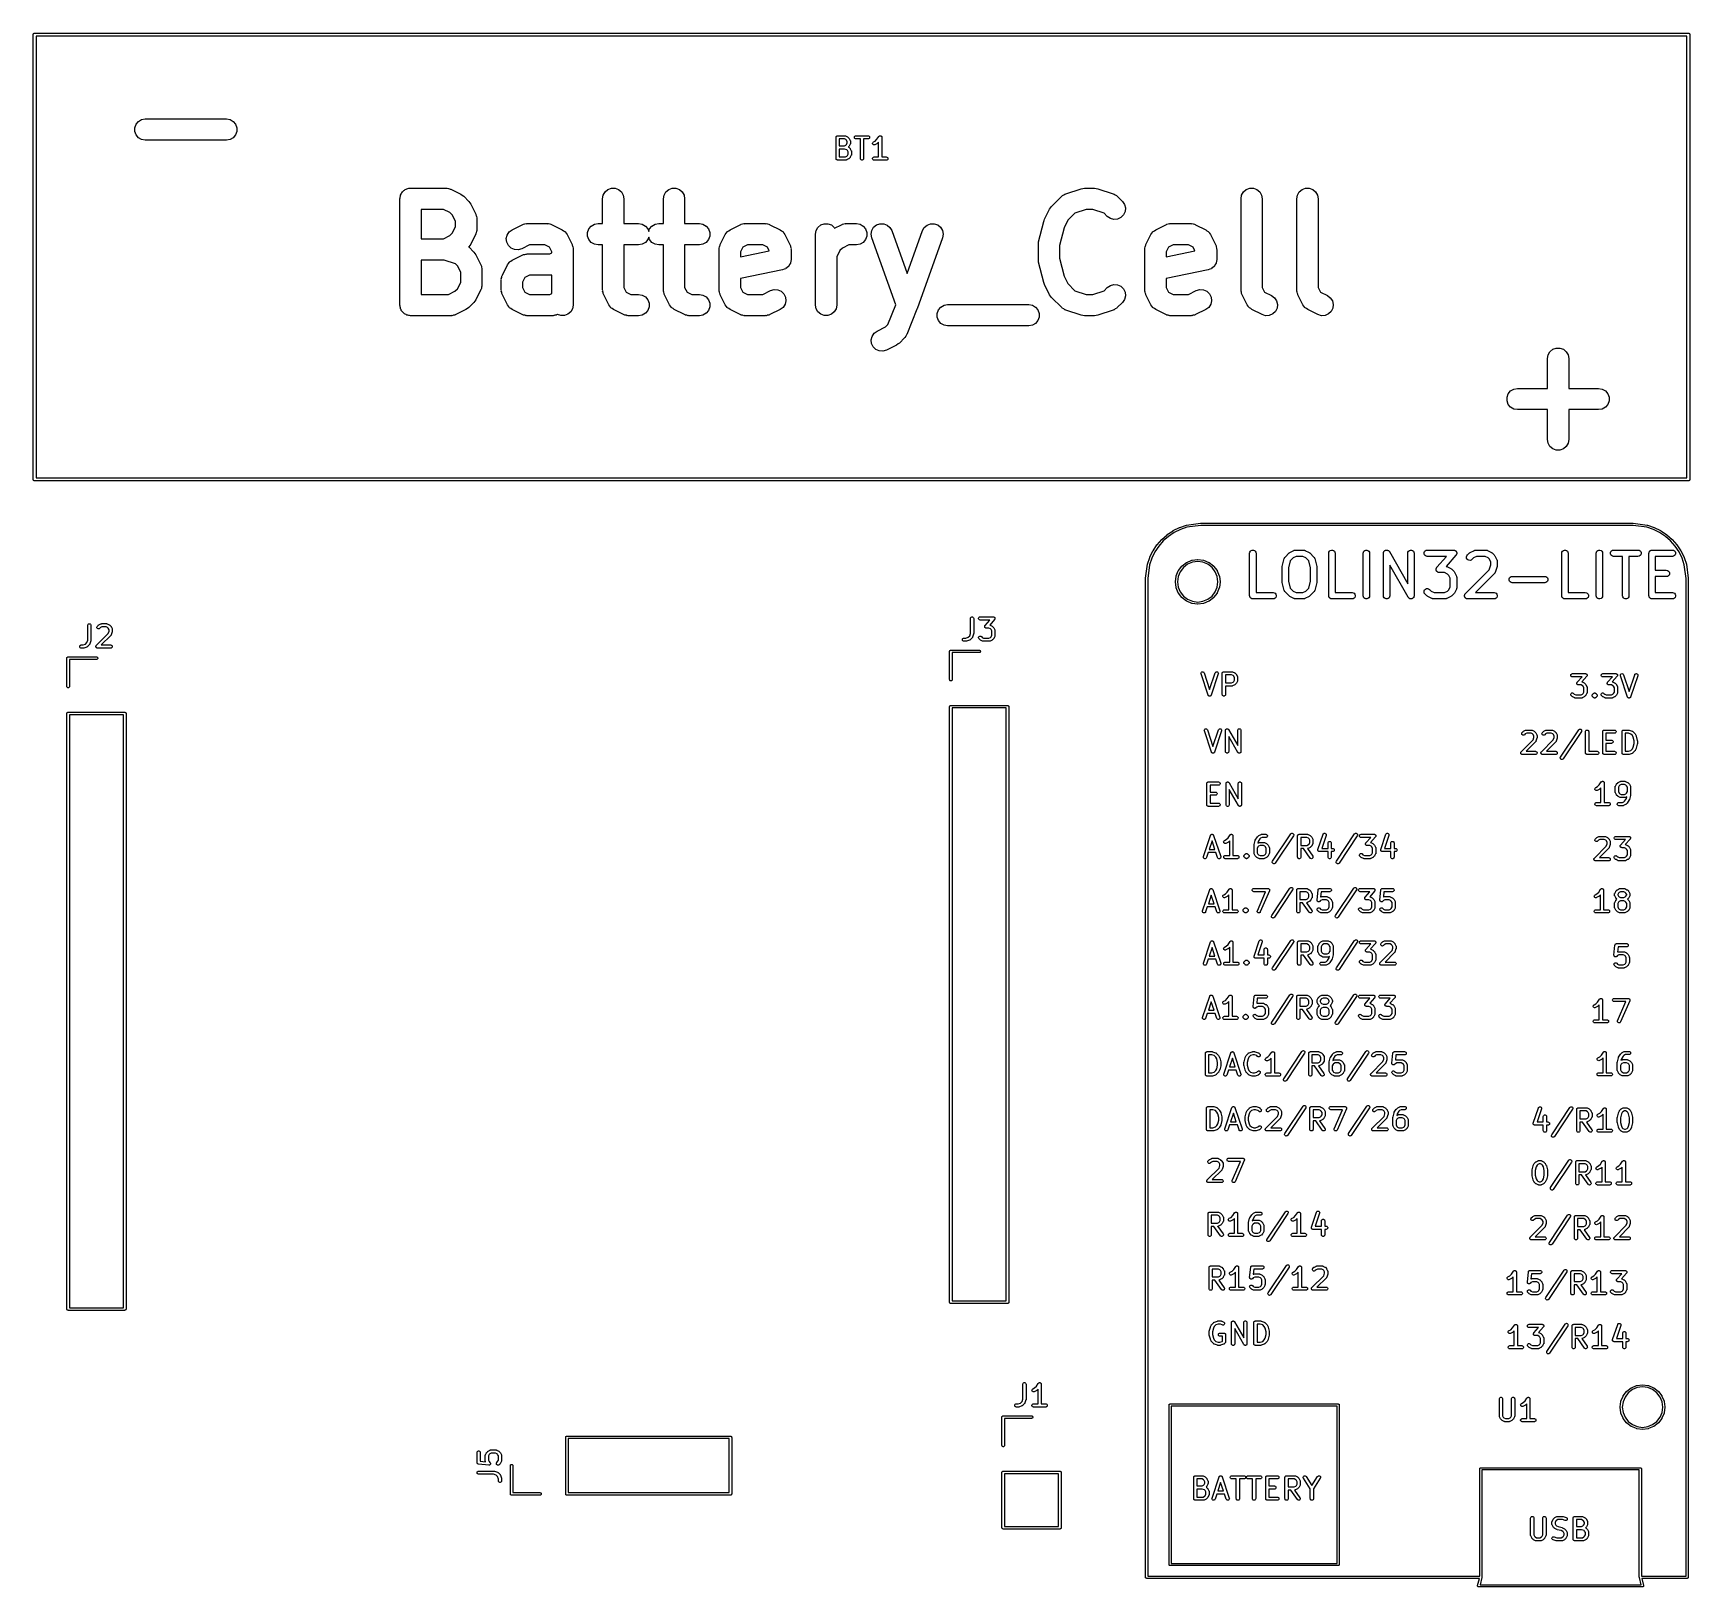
# Model space of a CAD drawing. Extents: x 57.7 to 135.6, y -132.6 to -59.6.
import ezdxf

# ---------------------------------------------------------------- set-up
doc = ezdxf.new("R2010")
doc.units = 0
doc.header["$MEASUREMENT"] = 0
doc.layers.add('BLACK', color=7, linetype='CONTINUOUS')

msp = doc.modelspace()

# ---------------------------------------------------------------- linework, layer by layer
at = {"layer": 'Black'}
for p, q in [((57.725, -59.66), (57.7261, -59.6535)), ((57.725, -80.56), (57.725, -59.66)), ((57.7261, -59.647), (57.7284, -59.6408)), ((57.7261, -59.6535), (57.7261, -59.647)), ((57.7284, -59.6408), (57.7295, -59.6343)), ((57.7295, -59.6343), (57.7328, -59.6287)), ((57.7328, -59.6287), (57.735, -59.6225)), ((57.735, -59.6225), (57.7393, -59.6175)), ((57.7393, -59.6175), (57.7425, -59.6118)), ((57.7425, -59.6118), (57.7476, -59.6076)), ((57.7476, -59.6076), (57.7518, -59.6025)), ((57.7518, -59.6025), (57.7575, -59.5993)), ((57.7575, -59.5993), (57.7625, -59.595)), ((57.7625, -59.595), (57.7687, -59.5928)), ((57.7687, -59.5928), (57.7743, -59.5895)), ((57.7743, -59.5895), (57.7808, -59.5884)), ((57.7808, -59.5884), (57.787, -59.5861)), ((57.787, -59.5861), (57.7935, -59.5861)), ((57.7935, -59.5861), (57.8, -59.585)), ((57.8, -59.585), (135.5, -59.585)), ((57.875, -59.735), (57.875, -80.485)), ((135.425, -59.735), (57.875, -59.735)), ((135.425, -80.485), (135.425, -59.735)), ((135.5, -59.585), (135.506, -59.5861)), ((135.506, -59.5861), (135.513, -59.5861)), ((135.513, -59.5861), (135.519, -59.5884)), ((135.519, -59.5884), (135.526, -59.5895)), ((135.526, -59.5895), (135.531, -59.5928)), ((135.531, -59.5928), (135.537, -59.595)), ((135.537, -59.595), (135.543, -59.5993)), ((135.543, -59.5993), (135.548, -59.6025)), ((135.548, -59.6025), (135.552, -59.6076)), ((135.552, -59.6076), (135.557, -59.6118)), ((135.557, -59.6118), (135.561, -59.6175)), ((135.561, -59.6175), (135.565, -59.6225)), ((135.565, -59.6225), (135.567, -59.6287)), ((135.567, -59.6287), (135.57, -59.6343)), ((135.57, -59.6343), (135.572, -59.6408)), ((135.572, -59.6408), (135.574, -59.647)), ((135.574, -59.647), (135.574, -59.6535)), ((135.574, -59.6535), (135.575, -59.66)), ((135.575, -59.66), (135.575, -80.56)), ((62.5622, -63.8671), (62.6738, -63.7341)), ((62.6738, -63.7341), (62.8242, -63.6473)), ((62.8242, -63.6473), (62.9952, -63.6171)), ((62.9952, -63.6171), (66.8048, -63.6171)), ((66.8048, -63.6171), (66.9758, -63.6473)), ((66.9758, -63.6473), (67.1262, -63.7341)), ((67.1262, -63.7341), (67.2378, -63.8671)), ((62.5028, -64.0303), (62.5622, -63.8671)), ((62.5028, -64.204), (62.5028, -64.0303)), ((62.5622, -64.3671), (62.5028, -64.204)), ((62.6738, -64.5002), (62.5622, -64.3671)), ((62.8242, -64.587), (62.6738, -64.5002)), ((62.9952, -64.6171), (62.8242, -64.587)), ((66.9758, -64.587), (66.8048, -64.6171)), ((67.1262, -64.5002), (66.9758, -64.587)), ((67.2378, -64.3671), (67.1262, -64.5002)), ((67.2378, -63.8671), (67.2972, -64.0303)), ((67.2972, -64.204), (67.2378, -64.3671)), ((67.2972, -64.0303), (67.2972, -64.204)), ((95.456, -64.4824), (95.4571, -64.4759)), ((95.456, -65.4824), (95.456, -64.4824)), ((95.4571, -64.4694), (95.4593, -64.4632)), ((95.4571, -64.4759), (95.4571, -64.4694)), ((95.4593, -64.4632), (95.4605, -64.4567)), ((95.4605, -64.4567), (95.4638, -64.451)), ((95.4638, -64.451), (95.466, -64.4449)), ((95.466, -64.4449), (95.4702, -64.4399)), ((95.4702, -64.4399), (95.4735, -64.4342)), ((95.4735, -64.4342), (95.4785, -64.43)), ((95.4785, -64.43), (95.4827, -64.4249)), ((95.4827, -64.4249), (95.4884, -64.4216)), ((95.4884, -64.4216), (95.4935, -64.4174)), ((95.4935, -64.4174), (95.4996, -64.4152)), ((95.4996, -64.4152), (95.5053, -64.4119)), ((95.5053, -64.4119), (95.5118, -64.4108)), ((95.5118, -64.4108), (95.5179, -64.4085)), ((95.5179, -64.4085), (95.5245, -64.4085)), ((95.5245, -64.4085), (95.531, -64.4074)), ((95.531, -64.4074), (95.8643, -64.4074)), ((95.606, -64.5574), (95.606, -64.8836)), ((95.8466, -64.5574), (95.606, -64.5574)), ((95.9151, -64.5916), (95.8466, -64.5574)), ((95.8643, -64.4074), (95.8685, -64.4081)), ((95.8685, -64.4081), (95.8729, -64.4079)), ((95.8729, -64.4079), (95.8813, -64.4104)), ((95.8813, -64.4104), (95.8899, -64.4119)), ((95.8899, -64.4119), (95.8937, -64.4141)), ((95.8937, -64.4141), (95.8978, -64.4153)), ((95.8978, -64.4153), (95.9931, -64.4629)), ((95.9455, -64.622), (95.9151, -64.5916)), ((95.9931, -64.4629), (96.0027, -64.4701)), ((96.0027, -64.4701), (96.0126, -64.477)), ((96.0126, -64.477), (96.0602, -64.5246)), ((96.0602, -64.5246), (96.0671, -64.5344)), ((96.0671, -64.5344), (96.0742, -64.5441)), ((96.0742, -64.5441), (96.1218, -64.6393)), ((96.3142, -64.4694), (96.3231, -64.4449)), ((96.3142, -64.4954), (96.3142, -64.4694)), ((96.3231, -64.5199), (96.3142, -64.4954)), ((96.3231, -64.4449), (96.3399, -64.4249)), ((96.3399, -64.5398), (96.3231, -64.5199)), ((96.3399, -64.4249), (96.3624, -64.4119)), ((96.3624, -64.5529), (96.3399, -64.5398)), ((96.3624, -64.4119), (96.3881, -64.4074)), ((96.3881, -64.5574), (96.3624, -64.5529)), ((96.3881, -64.4074), (96.9595, -64.4074)), ((96.5988, -64.5574), (96.3881, -64.5574)), ((96.5988, -65.4824), (96.5988, -64.5574)), ((96.9595, -64.5574), (96.7488, -64.5574)), ((96.7488, -64.5574), (96.7488, -65.4824)), ((96.9595, -64.4074), (96.9852, -64.4119)), ((96.9852, -64.5529), (96.9595, -64.5574)), ((96.9852, -64.4119), (97.0077, -64.4249)), ((97.0077, -64.5398), (96.9852, -64.5529)), ((97.0077, -64.4249), (97.0245, -64.4449)), ((97.0245, -64.5199), (97.0077, -64.5398)), ((97.0245, -64.4449), (97.0334, -64.4694)), ((97.0334, -64.4954), (97.0245, -64.5199)), ((97.0334, -64.4694), (97.0334, -64.4954)), ((97.296, -64.6588), (97.3774, -64.5775)), ((97.3774, -64.5775), (97.4685, -64.4408)), ((97.4685, -64.4408), (97.4714, -64.4378)), ((97.4714, -64.4378), (97.4735, -64.4342)), ((97.4735, -64.4342), (97.4804, -64.4284)), ((97.4804, -64.4284), (97.4865, -64.4219)), ((97.4865, -64.4219), (97.4903, -64.4201)), ((97.4903, -64.4201), (97.4935, -64.4174)), ((97.4935, -64.4174), (97.5019, -64.4144)), ((97.5019, -64.4144), (97.5099, -64.4104)), ((97.5099, -64.4104), (97.514, -64.4099)), ((97.514, -64.4099), (97.5179, -64.4085)), ((97.5179, -64.4085), (97.5269, -64.4085)), ((97.5269, -64.4085), (97.5358, -64.4075)), ((97.5358, -64.4075), (97.5398, -64.4085)), ((97.5398, -64.4085), (97.544, -64.4085)), ((97.544, -64.4085), (97.5524, -64.4116)), ((97.5524, -64.4116), (97.5611, -64.4137)), ((97.5611, -64.4137), (97.5645, -64.416)), ((97.5645, -64.416), (97.5685, -64.4174)), ((97.5685, -64.4174), (97.5753, -64.4232)), ((97.5753, -64.4232), (97.5828, -64.4281)), ((97.5828, -64.4281), (97.5852, -64.4315)), ((97.5852, -64.4315), (97.5884, -64.4342)), ((97.5884, -64.4342), (97.5929, -64.4419)), ((97.5929, -64.4419), (97.5982, -64.4491)), ((97.5982, -64.4491), (97.5994, -64.4531)), ((97.5994, -64.4531), (97.6014, -64.4567)), ((97.6014, -64.4567), (97.603, -64.4655)), ((97.603, -64.4655), (97.6055, -64.4741)), ((97.6055, -64.4741), (97.6052, -64.4783)), ((97.6052, -64.4783), (97.606, -64.4824)), ((97.606, -64.4824), (97.606, -65.4074)), ((66.8048, -64.6171), (62.9952, -64.6171)), ((95.606, -64.8836), (95.8466, -64.8836)), ((95.606, -65.0336), (95.606, -65.4074)), ((95.8521, -65.0336), (95.606, -65.0336)), ((95.8466, -64.8836), (95.9151, -64.8493)), ((95.9666, -65.0717), (95.8521, -65.0336)), ((95.8942, -65.4074), (95.9627, -65.3731)), ((95.9151, -64.8493), (95.9455, -64.8189)), ((95.9798, -64.6906), (95.9455, -64.622)), ((95.9455, -64.8189), (95.9798, -64.7504)), ((95.9627, -65.3731), (95.9931, -65.3427)), ((95.9931, -65.0982), (95.9666, -65.0717)), ((95.9798, -64.7504), (95.9798, -64.6906)), ((96.0274, -65.1668), (95.9931, -65.0982)), ((95.9931, -65.3427), (96.0274, -65.2742)), ((96.0274, -65.2742), (96.0274, -65.1668)), ((96.0602, -64.9164), (96.0384, -64.9381)), ((96.0384, -64.9381), (96.0388, -64.9382)), ((96.0388, -64.9382), (96.046, -64.9433)), ((96.046, -64.9433), (96.0538, -64.9474)), ((96.0538, -64.9474), (96.0566, -64.9507)), ((96.0566, -64.9507), (96.0602, -64.9532)), ((96.0671, -64.9065), (96.0602, -64.9164)), ((96.0602, -64.9532), (96.1078, -65.0008)), ((96.0742, -64.8969), (96.0671, -64.9065)), ((96.1218, -64.8016), (96.0742, -64.8969)), ((96.1078, -65.0008), (96.1147, -65.0106)), ((96.1147, -65.0106), (96.1218, -65.0203)), ((96.1218, -64.6393), (96.1231, -64.6435)), ((96.1231, -64.7975), (96.1218, -64.8016)), ((96.1218, -65.0203), (96.1695, -65.1155)), ((96.1695, -65.3254), (96.1218, -65.4207)), ((96.1231, -64.6435), (96.1252, -64.6472)), ((96.1252, -64.7937), (96.1231, -64.7975)), ((96.1252, -64.6472), (96.1268, -64.6559)), ((96.1268, -64.7851), (96.1252, -64.7937)), ((96.1268, -64.6559), (96.1293, -64.6643)), ((96.1293, -64.7767), (96.1268, -64.7851)), ((96.1293, -64.6643), (96.129, -64.6686)), ((96.129, -64.6686), (96.1298, -64.6729)), ((96.1298, -64.7681), (96.129, -64.7724)), ((96.129, -64.7724), (96.1293, -64.7767)), ((96.1298, -64.6729), (96.1298, -64.7681)), ((96.1695, -65.1155), (96.1707, -65.1197)), ((96.1707, -65.3213), (96.1695, -65.3254)), ((96.1707, -65.1197), (96.1729, -65.1234)), ((96.1729, -65.3176), (96.1707, -65.3213)), ((96.1729, -65.1234), (96.1744, -65.1321)), ((96.1744, -65.3089), (96.1729, -65.3176)), ((96.1744, -65.1321), (96.1769, -65.1405)), ((96.1769, -65.3005), (96.1744, -65.3089)), ((96.1769, -65.1405), (96.1766, -65.1448)), ((96.1766, -65.1448), (96.1774, -65.149)), ((96.1774, -65.2919), (96.1766, -65.2962)), ((96.1766, -65.2962), (96.1769, -65.3005)), ((96.1774, -65.149), (96.1774, -65.2919)), ((97.1704, -64.7636), (97.1764, -64.7383)), ((97.1733, -64.7895), (97.1704, -64.7636)), ((97.185, -64.8128), (97.1733, -64.7895)), ((97.1764, -64.7383), (97.1908, -64.7165)), ((97.2039, -64.8307), (97.185, -64.8128)), ((97.1908, -64.7165), (97.2117, -64.701)), ((97.2278, -64.841), (97.2039, -64.8307)), ((97.2117, -64.701), (97.296, -64.6588)), ((97.2538, -64.8426), (97.2278, -64.841)), ((97.2788, -64.8352), (97.2538, -64.8426)), ((97.374, -64.7876), (97.2788, -64.8352)), ((97.3837, -64.7804), (97.374, -64.7876)), ((97.3935, -64.7735), (97.3837, -64.7804)), ((97.456, -64.7111), (97.3935, -64.7735)), ((97.456, -65.4074), (97.456, -64.7111)), ((95.4571, -65.4888), (95.456, -65.4824)), ((95.4571, -65.4954), (95.4571, -65.4888)), ((95.4593, -65.5016), (95.4571, -65.4954)), ((95.4605, -65.508), (95.4593, -65.5016)), ((95.4638, -65.5137), (95.4605, -65.508)), ((95.466, -65.5199), (95.4638, -65.5137)), ((95.4702, -65.5249), (95.466, -65.5199)), ((95.4735, -65.5306), (95.4702, -65.5249)), ((95.4785, -65.5348), (95.4735, -65.5306)), ((95.4827, -65.5398), (95.4785, -65.5348)), ((95.4884, -65.5431), (95.4827, -65.5398)), ((95.4935, -65.5473), (95.4884, -65.5431)), ((95.4996, -65.5496), (95.4935, -65.5473)), ((95.5053, -65.5529), (95.4996, -65.5496)), ((95.5118, -65.554), (95.5053, -65.5529)), ((95.5179, -65.5562), (95.5118, -65.554)), ((95.5245, -65.5562), (95.5179, -65.5562)), ((95.531, -65.5574), (95.5245, -65.5562)), ((95.9119, -65.5574), (95.531, -65.5574)), ((95.606, -65.4074), (95.8942, -65.4074)), ((95.9162, -65.5566), (95.9119, -65.5574)), ((95.9205, -65.5569), (95.9162, -65.5566)), ((95.9289, -65.5544), (95.9205, -65.5569)), ((95.9376, -65.5529), (95.9289, -65.5544)), ((95.9413, -65.5507), (95.9376, -65.5529)), ((95.9454, -65.5495), (95.9413, -65.5507)), ((96.0407, -65.5018), (95.9454, -65.5495)), ((96.0503, -65.4947), (96.0407, -65.5018)), ((96.0602, -65.4878), (96.0503, -65.4947)), ((96.1078, -65.4402), (96.0602, -65.4878)), ((96.1147, -65.4303), (96.1078, -65.4402)), ((96.1218, -65.4207), (96.1147, -65.4303)), ((96.6033, -65.508), (96.5988, -65.4824)), ((96.6164, -65.5306), (96.6033, -65.508)), ((96.6363, -65.5473), (96.6164, -65.5306)), ((96.6608, -65.5562), (96.6363, -65.5473)), ((96.6868, -65.5562), (96.6608, -65.5562)), ((96.7113, -65.5473), (96.6868, -65.5562)), ((96.7313, -65.5306), (96.7113, -65.5473)), ((96.7443, -65.508), (96.7313, -65.5306)), ((96.7488, -65.4824), (96.7443, -65.508)), ((97.1714, -65.4694), (97.1803, -65.4449)), ((97.1714, -65.4954), (97.1714, -65.4694)), ((97.1803, -65.5199), (97.1714, -65.4954)), ((97.1803, -65.4449), (97.197, -65.4249)), ((97.197, -65.5398), (97.1803, -65.5199)), ((97.197, -65.4249), (97.2196, -65.4119)), ((97.2196, -65.5529), (97.197, -65.5398)), ((97.2196, -65.4119), (97.2452, -65.4074)), ((97.2452, -65.5574), (97.2196, -65.5529)), ((97.2452, -65.4074), (97.456, -65.4074)), ((97.8167, -65.5574), (97.2452, -65.5574)), ((97.606, -65.4074), (97.8167, -65.4074)), ((97.8167, -65.4074), (97.8423, -65.4119)), ((97.8423, -65.5529), (97.8167, -65.5574)), ((97.8423, -65.4119), (97.8649, -65.4249)), ((97.8649, -65.5398), (97.8423, -65.5529)), ((97.8649, -65.4249), (97.8816, -65.4449)), ((97.8816, -65.5199), (97.8649, -65.5398)), ((97.8816, -65.4449), (97.8905, -65.4694)), ((97.8905, -65.4954), (97.8816, -65.5199)), ((97.8905, -65.4694), (97.8905, -65.4954)), ((75.176, -66.967), (75.2095, -66.9389)), ((75.2095, -66.9389), (75.2506, -66.9239)), ((75.2506, -66.9239), (75.2885, -66.9021)), ((75.2885, -66.9021), (75.3316, -66.8945)), ((75.3316, -66.8945), (75.3727, -66.8795)), ((75.3727, -66.8795), (75.4164, -66.8795)), ((75.4164, -66.8795), (75.4595, -66.8719)), ((75.4595, -66.8719), (77.1262, -66.8719)), ((77.1262, -66.8719), (77.1546, -66.8769)), ((77.1546, -66.8769), (77.1834, -66.8752)), ((77.1834, -66.8752), (77.2395, -66.8919)), ((77.2395, -66.8919), (77.2972, -66.9021)), ((77.2972, -66.9021), (77.3222, -66.9165)), ((77.3222, -66.9165), (77.3498, -66.9247)), ((77.3498, -66.9247), (77.826, -67.1628)), ((84.6003, -67.0505), (84.7333, -66.9389)), ((84.7333, -66.9389), (84.8965, -66.8795)), ((84.8965, -66.8795), (85.0702, -66.8795)), ((85.0702, -66.8795), (85.2333, -66.9389)), ((85.2333, -66.9389), (85.3664, -67.0505)), ((87.4575, -67.0505), (87.5905, -66.9389)), ((87.5905, -66.9389), (87.7537, -66.8795)), ((87.7537, -66.8795), (87.9273, -66.8795)), ((87.9273, -66.8795), (88.0905, -66.9389)), ((88.0905, -66.9389), (88.2235, -67.0505)), ((106.254, -67.1357), (106.968, -66.8976)), ((106.968, -66.8976), (107.047, -66.8858)), ((107.047, -66.8858), (107.126, -66.8719)), ((107.126, -66.8719), (107.602, -66.8719)), ((107.602, -66.8719), (107.681, -66.8858)), ((107.681, -66.8858), (107.76, -66.8976)), ((107.76, -66.8976), (108.475, -67.1357)), ((114.6, -67.0505), (114.733, -66.9389)), ((114.733, -66.9389), (114.897, -66.8795)), ((114.897, -66.8795), (115.07, -66.8795)), ((115.07, -66.8795), (115.233, -66.9389)), ((115.233, -66.9389), (115.366, -67.0505)), ((117.219, -67.0505), (117.352, -66.9389)), ((117.352, -66.9389), (117.516, -66.8795)), ((117.516, -66.8795), (117.689, -66.8795)), ((117.689, -66.8795), (117.852, -66.9389)), ((117.852, -66.9389), (117.985, -67.0505)), ((74.9595, -67.3719), (74.9671, -67.3288)), ((74.9595, -72.3719), (74.9595, -67.3719)), ((74.9671, -67.2851), (74.9821, -67.244)), ((74.9671, -67.3288), (74.9671, -67.2851)), ((74.9821, -67.244), (74.9897, -67.2009)), ((74.9897, -67.2009), (75.0115, -67.163)), ((75.0115, -67.163), (75.0265, -67.1219)), ((75.0265, -67.1219), (75.0546, -67.0884)), ((75.0546, -67.0884), (75.0765, -67.0505)), ((75.0765, -67.0505), (75.11, -67.0224)), ((75.11, -67.0224), (75.1381, -66.9889)), ((75.1381, -66.9889), (75.176, -66.967)), ((77.826, -67.1628), (77.8903, -67.2105)), ((77.8903, -67.2105), (77.9559, -67.2564)), ((77.9559, -67.2564), (78.194, -67.4945)), ((78.194, -67.4945), (78.24, -67.5602)), ((78.24, -67.5602), (78.2877, -67.6245)), ((78.2877, -67.6245), (78.5258, -68.1007)), ((84.4833, -67.3719), (84.5135, -67.2009)), ((84.4833, -68.5386), (84.4833, -67.3719)), ((84.5135, -67.2009), (84.6003, -67.0505)), ((85.3664, -67.0505), (85.4532, -67.2009)), ((85.4532, -67.2009), (85.4833, -67.3719)), ((85.4833, -67.3719), (85.4833, -68.5386)), ((87.3405, -67.3719), (87.3706, -67.2009)), ((87.3405, -68.5386), (87.3405, -67.3719)), ((87.3706, -67.2009), (87.4575, -67.0505)), ((88.2235, -67.0505), (88.3103, -67.2009)), ((88.3103, -67.2009), (88.3405, -67.3719)), ((88.3405, -67.3719), (88.3405, -68.5386)), ((105.582, -67.7326), (106.058, -67.2564)), ((106.058, -67.2564), (106.082, -67.2399)), ((106.082, -67.2399), (106.101, -67.2183)), ((106.101, -67.2183), (106.153, -67.1904)), ((106.153, -67.1904), (106.201, -67.1568)), ((106.201, -67.1568), (106.228, -67.1494)), ((106.228, -67.1494), (106.254, -67.1357)), ((108.475, -67.1357), (108.5, -67.1494)), ((108.5, -67.1494), (108.528, -67.1568)), ((108.528, -67.1568), (108.576, -67.1904)), ((108.576, -67.1904), (108.627, -67.2183)), ((108.627, -67.2183), (108.647, -67.2399)), ((108.647, -67.2399), (108.67, -67.2564)), ((108.67, -67.2564), (108.908, -67.4945)), ((108.908, -67.4945), (109.008, -67.6368)), ((109.008, -67.6368), (109.053, -67.8045)), ((114.483, -67.3719), (114.513, -67.2009)), ((114.483, -71.6576), (114.483, -67.3719)), ((114.513, -67.2009), (114.6, -67.0505)), ((115.366, -67.0505), (115.453, -67.2009)), ((115.453, -67.2009), (115.483, -67.3719)), ((115.483, -67.3719), (115.483, -71.5396)), ((117.102, -67.3719), (117.133, -67.2009)), ((117.102, -71.6576), (117.102, -67.3719)), ((117.133, -67.2009), (117.219, -67.0505)), ((117.985, -67.0505), (118.072, -67.2009)), ((118.072, -67.2009), (118.102, -67.3719)), ((118.102, -67.3719), (118.102, -71.5396)), ((75.9595, -67.8719), (75.9595, -69.2529)), ((77.0082, -67.8719), (75.9595, -67.8719)), ((77.3062, -68.0209), (77.0082, -67.8719)), ((77.4295, -68.1443), (77.3062, -68.0209)), ((77.5786, -68.4423), (77.4295, -68.1443)), ((77.5786, -68.6824), (77.5786, -68.4423)), ((78.5258, -68.1007), (78.534, -68.1283)), ((78.534, -68.1283), (78.5484, -68.1533)), ((78.5484, -68.1533), (78.5586, -68.211)), ((78.5586, -68.211), (78.5753, -68.2671)), ((78.5753, -68.2671), (78.5736, -68.2959)), ((78.5736, -68.2959), (78.5786, -68.3243)), ((78.5786, -68.3243), (78.5786, -68.8005)), ((104.974, -69.3935), (105.213, -68.4411)), ((105.213, -68.4411), (105.235, -68.3912)), ((105.235, -68.3912), (105.25, -68.3388)), ((105.25, -68.3388), (105.489, -67.8626)), ((105.489, -67.8626), (105.536, -67.7982)), ((105.536, -67.7982), (105.582, -67.7326)), ((106.347, -68.3824), (106.169, -68.7369)), ((106.682, -68.047), (106.347, -68.3824)), ((107.207, -67.8719), (106.682, -68.047)), ((107.521, -67.8719), (107.207, -67.8719)), ((108.047, -68.047), (107.521, -67.8719)), ((108.201, -68.2016), (108.047, -68.047)), ((108.343, -68.3012), (108.201, -68.2016)), ((108.511, -68.3462), (108.343, -68.3012)), ((108.684, -68.3311), (108.511, -68.3462)), ((108.842, -68.2577), (108.684, -68.3311)), ((108.964, -68.1349), (108.842, -68.2577)), ((109.038, -67.9775), (108.964, -68.1349)), ((109.053, -67.8045), (109.038, -67.9775)), ((75.9595, -69.2529), (77.0082, -69.2529)), ((77.0082, -69.2529), (77.3062, -69.1038)), ((77.3062, -69.1038), (77.4295, -68.9805)), ((77.4295, -68.9805), (77.5786, -68.6824)), ((78.5258, -69.0241), (78.2877, -69.5003)), ((78.534, -68.9964), (78.5258, -69.0241)), ((78.5484, -68.9715), (78.534, -68.9964)), ((78.5586, -68.9138), (78.5484, -68.9715)), ((78.5753, -68.8576), (78.5586, -68.9138)), ((78.5786, -68.8005), (78.5736, -68.8289)), ((78.5736, -68.8289), (78.5753, -68.8576)), ((79.9604, -69.2467), (80.0008, -69.0778)), ((79.9803, -69.4192), (79.9604, -69.2467)), ((80.0008, -69.0778), (80.0964, -68.9329)), ((80.0964, -68.9329), (80.2359, -68.8295)), ((80.2359, -68.8295), (80.7121, -68.5914)), ((80.7121, -68.5914), (80.7397, -68.5831)), ((80.7397, -68.5831), (80.7647, -68.5687)), ((80.7647, -68.5687), (80.8224, -68.5586)), ((80.8224, -68.5586), (80.8785, -68.5418)), ((80.8785, -68.5418), (80.9073, -68.5436)), ((80.9073, -68.5436), (80.9357, -68.5386)), ((80.9357, -68.5386), (81.8881, -68.5386)), ((81.8881, -68.5386), (81.9165, -68.5436)), ((81.9165, -68.5436), (81.9453, -68.5418)), ((81.9453, -68.5418), (82.0014, -68.5586)), ((82.0014, -68.5586), (82.0591, -68.5687)), ((82.0591, -68.5687), (82.0841, -68.5831)), ((82.0841, -68.5831), (82.1117, -68.5914)), ((82.1117, -68.5914), (82.5879, -68.8295)), ((82.5879, -68.8295), (82.6468, -68.8732)), ((82.6468, -68.8732), (82.7081, -68.9136)), ((82.7081, -68.9136), (82.7163, -68.9247)), ((82.7163, -68.9247), (82.7274, -68.9329)), ((82.7274, -68.9329), (82.7678, -68.9941)), ((82.7678, -68.9941), (82.8115, -69.0531)), ((82.8115, -69.0531), (83.0496, -69.5293)), ((83.7766, -68.9517), (83.836, -68.7886)), ((83.7766, -69.1254), (83.7766, -68.9517)), ((83.836, -69.2886), (83.7766, -69.1254)), ((83.836, -68.7886), (83.9477, -68.6555)), ((83.9477, -68.6555), (84.098, -68.5687)), ((84.098, -68.5687), (84.269, -68.5386)), ((84.269, -68.5386), (84.4833, -68.5386)), ((85.4833, -68.5386), (86.1738, -68.5386)), ((86.1738, -68.5386), (86.3448, -68.5687)), ((86.3448, -68.5687), (86.4952, -68.6555)), ((86.4952, -68.6555), (86.6068, -68.7886)), ((86.6068, -68.7886), (86.65, -68.9072)), ((86.65, -69.1699), (86.6068, -69.2886)), ((86.65, -68.9072), (86.6932, -68.7886)), ((86.6932, -69.2886), (86.65, -69.1699)), ((86.6932, -68.7886), (86.8048, -68.6555)), ((86.8048, -68.6555), (86.9552, -68.5687)), ((86.9552, -68.5687), (87.1262, -68.5386)), ((87.1262, -68.5386), (87.3405, -68.5386)), ((88.3405, -68.5386), (89.031, -68.5386)), ((89.031, -68.5386), (89.202, -68.5687)), ((89.202, -68.5687), (89.3523, -68.6555)), ((89.3523, -68.6555), (89.464, -68.7886)), ((89.464, -68.7886), (89.5234, -68.9517)), ((89.5234, -69.1254), (89.464, -69.2886)), ((89.5234, -68.9517), (89.5234, -69.1254)), ((90.0123, -69.5292), (90.2504, -69.0531)), ((90.2504, -69.0531), (90.2941, -68.9941)), ((90.2941, -68.9941), (90.3345, -68.9329)), ((90.3345, -68.9329), (90.3456, -68.9247)), ((90.3456, -68.9247), (90.3539, -68.9136)), ((90.3539, -68.9136), (90.4151, -68.8732)), ((90.4151, -68.8732), (90.474, -68.8295)), ((90.474, -68.8295), (90.9502, -68.5914)), ((90.9502, -68.5914), (90.9778, -68.5831)), ((90.9778, -68.5831), (91.0028, -68.5687)), ((91.0028, -68.5687), (91.0605, -68.5586)), ((91.0605, -68.5586), (91.1166, -68.5418)), ((91.1166, -68.5418), (91.1454, -68.5436)), ((91.1454, -68.5436), (91.1738, -68.5386)), ((91.1738, -68.5386), (92.1262, -68.5386)), ((92.1262, -68.5386), (92.1546, -68.5436)), ((92.1546, -68.5436), (92.1834, -68.5418)), ((92.1834, -68.5418), (92.2395, -68.5586)), ((92.2395, -68.5586), (92.2972, -68.5687)), ((92.2972, -68.5687), (92.3222, -68.5831)), ((92.3222, -68.5831), (92.3498, -68.5914)), ((92.3498, -68.5914), (92.826, -68.8295)), ((92.826, -68.8295), (92.8849, -68.8732)), ((92.8849, -68.8732), (92.9461, -68.9136)), ((92.9461, -68.9136), (92.9544, -68.9247)), ((92.9544, -68.9247), (92.9655, -68.9329)), ((92.9655, -68.9329), (93.0059, -68.9941)), ((93.0059, -68.9941), (93.0496, -69.0531)), ((93.0496, -69.0531), (93.2877, -69.5293)), ((94.4833, -69.0386), (94.5135, -68.8676)), ((94.4833, -72.3719), (94.4833, -69.0386)), ((94.5135, -68.8676), (94.6003, -68.7172)), ((94.6003, -68.7172), (94.7333, -68.6056)), ((94.7333, -68.6056), (94.8965, -68.5462)), ((94.8965, -68.5462), (95.0702, -68.5462)), ((95.0702, -68.5462), (95.2333, -68.6056)), ((95.2333, -68.6056), (95.3664, -68.7172)), ((95.3664, -68.7172), (95.3874, -68.7537)), ((95.3874, -68.7537), (95.7121, -68.5914)), ((95.7121, -68.5914), (95.7397, -68.5831)), ((95.7397, -68.5831), (95.7647, -68.5687)), ((95.7647, -68.5687), (95.8224, -68.5586)), ((95.8224, -68.5586), (95.8785, -68.5418)), ((95.8785, -68.5418), (95.9073, -68.5436)), ((95.9073, -68.5436), (95.9357, -68.5386)), ((95.9357, -68.5386), (96.4119, -68.5386)), ((96.4119, -68.5386), (96.5829, -68.5687)), ((96.5829, -68.5687), (96.7333, -68.6555)), ((96.7333, -68.6555), (96.8449, -68.7886)), ((96.8449, -68.7886), (96.9043, -68.9517)), ((96.9043, -69.1254), (96.8449, -69.2886)), ((96.9043, -68.9517), (96.9043, -69.1254)), ((97.1024, -69.0356), (97.1336, -68.8647)), ((97.1315, -69.2067), (97.1024, -69.0356)), ((98.2583, -72.3619), (97.1315, -69.2067)), ((97.1336, -68.8647), (97.2213, -68.7149)), ((97.2213, -68.7149), (97.355, -68.6041)), ((97.355, -68.6041), (97.5185, -68.5457)), ((97.5185, -68.5457), (97.6922, -68.5467)), ((97.6922, -68.5467), (97.855, -68.6071)), ((97.855, -68.6071), (97.9873, -68.7195)), ((97.9873, -68.7195), (98.0733, -68.8704)), ((98.0733, -68.8704), (98.7929, -70.8853)), ((98.7929, -70.8853), (99.5125, -68.8704)), ((100.454, -69.2067), (99.2637, -72.5401)), ((99.5125, -68.8704), (99.5984, -68.7195)), ((99.5984, -68.7195), (99.7307, -68.6071)), ((99.7307, -68.6071), (99.8935, -68.5467)), ((99.8935, -68.5467), (100.067, -68.5457)), ((100.067, -68.5457), (100.231, -68.6041)), ((100.231, -68.6041), (100.364, -68.7149)), ((100.364, -68.7149), (100.452, -68.8647)), ((100.452, -68.8647), (100.483, -69.0356)), ((100.483, -69.0356), (100.454, -69.2067)), ((106.169, -68.7369), (105.96, -69.5763)), ((110.012, -69.5292), (110.25, -69.0531)), ((110.25, -69.0531), (110.294, -68.9941)), ((110.294, -68.9941), (110.335, -68.9329)), ((110.335, -68.9329), (110.346, -68.9247)), ((110.346, -68.9247), (110.354, -68.9136)), ((110.354, -68.9136), (110.415, -68.8732)), ((110.415, -68.8732), (110.474, -68.8295)), ((110.474, -68.8295), (110.95, -68.5914)), ((110.95, -68.5914), (110.978, -68.5831)), ((110.978, -68.5831), (111.003, -68.5687)), ((111.003, -68.5687), (111.06, -68.5586)), ((111.06, -68.5586), (111.117, -68.5418)), ((111.117, -68.5418), (111.145, -68.5436)), ((111.145, -68.5436), (111.174, -68.5386)), ((111.174, -68.5386), (112.126, -68.5386)), ((112.126, -68.5386), (112.155, -68.5436)), ((112.155, -68.5436), (112.183, -68.5418)), ((112.183, -68.5418), (112.24, -68.5586)), ((112.24, -68.5586), (112.297, -68.5687)), ((112.297, -68.5687), (112.322, -68.5831)), ((112.322, -68.5831), (112.35, -68.5914)), ((112.35, -68.5914), (112.826, -68.8295)), ((112.826, -68.8295), (112.885, -68.8732)), ((112.885, -68.8732), (112.946, -68.9136)), ((112.946, -68.9136), (112.954, -68.9247)), ((112.954, -68.9247), (112.965, -68.9329)), ((112.965, -68.9329), (113.006, -68.9941)), ((113.006, -68.9941), (113.05, -69.0531)), ((113.05, -69.0531), (113.288, -69.5293)), ((78.194, -69.6302), (78.1898, -69.6344)), ((78.1898, -69.6344), (78.194, -69.6374)), ((78.24, -69.5646), (78.194, -69.6302)), ((78.194, -69.6374), (78.4321, -69.8755)), ((78.2877, -69.5003), (78.24, -69.5646)), ((78.4321, -69.8755), (78.4781, -69.9411)), ((78.4781, -69.9411), (78.5258, -70.0054)), ((78.5258, -70.0054), (78.7639, -70.4816)), ((80.0579, -69.5745), (79.9803, -69.4192)), ((80.184, -69.6939), (80.0579, -69.5745)), ((80.3434, -69.763), (80.184, -69.6939)), ((80.2359, -70.258), (80.7121, -70.0199)), ((80.5167, -69.7734), (80.3434, -69.763)), ((80.6831, -69.7239), (80.5167, -69.7734)), ((81.0537, -69.5386), (80.6831, -69.7239)), ((80.7121, -70.0199), (80.7397, -70.0117)), ((80.7397, -70.0117), (80.7647, -69.9973)), ((80.7647, -69.9973), (80.8224, -69.9871)), ((80.8224, -69.9871), (80.8785, -69.9704)), ((80.8785, -69.9704), (80.9073, -69.9721)), ((80.9073, -69.9721), (80.9357, -69.9671)), ((80.9357, -69.9671), (82.0082, -69.9671)), ((81.7701, -69.5386), (81.0537, -69.5386)), ((81.9916, -69.6493), (81.7701, -69.5386)), ((82.1024, -69.8709), (81.9916, -69.6493)), ((82.0082, -69.9671), (82.1024, -69.92)), ((82.1024, -69.92), (82.1024, -69.8709)), ((83.0496, -69.5293), (83.0578, -69.5569)), ((83.0578, -69.5569), (83.0722, -69.5818)), ((83.0722, -69.5818), (83.0824, -69.6395)), ((83.0824, -69.6395), (83.0991, -69.6957)), ((83.0991, -69.6957), (83.0974, -69.7245)), ((83.0974, -69.7245), (83.1024, -69.7529)), ((83.1024, -69.7529), (83.1024, -72.3719)), ((83.9477, -69.4216), (83.836, -69.2886)), ((84.098, -69.5084), (83.9477, -69.4216)), ((84.269, -69.5386), (84.098, -69.5084)), ((84.4833, -69.5386), (84.269, -69.5386)), ((84.4833, -71.6576), (84.4833, -69.5386)), ((86.1738, -69.5386), (85.4833, -69.5386)), ((85.4833, -69.5386), (85.4833, -71.5396)), ((86.3448, -69.5084), (86.1738, -69.5386)), ((86.4952, -69.4216), (86.3448, -69.5084)), ((86.6068, -69.2886), (86.4952, -69.4216)), ((86.8048, -69.4216), (86.6932, -69.2886)), ((86.9552, -69.5084), (86.8048, -69.4216)), ((87.1262, -69.5386), (86.9552, -69.5084)), ((87.3405, -69.5386), (87.1262, -69.5386)), ((87.3405, -71.6576), (87.3405, -69.5386)), ((89.031, -69.5386), (88.3405, -69.5386)), ((88.3405, -69.5386), (88.3405, -71.5396)), ((89.202, -69.5084), (89.031, -69.5386)), ((89.3523, -69.4216), (89.202, -69.5084)), ((89.464, -69.2886), (89.3523, -69.4216)), ((89.9595, -69.7529), (89.9645, -69.7245)), ((89.9595, -71.6576), (89.9595, -69.7529)), ((89.9628, -69.6957), (89.9795, -69.6395)), ((89.9645, -69.7245), (89.9628, -69.6957)), ((89.9795, -69.6395), (89.9897, -69.5818)), ((89.9897, -69.5818), (90.0041, -69.5569)), ((90.0041, -69.5569), (90.0123, -69.5292)), ((91.0703, -69.6493), (90.9595, -69.8709)), ((90.9595, -70.0953), (92.317, -69.8238)), ((90.9595, -69.8709), (90.9595, -70.0953)), ((91.2918, -69.5386), (91.0703, -69.6493)), ((92.0082, -69.5386), (91.2918, -69.5386)), ((92.2297, -69.6493), (92.0082, -69.5386)), ((92.317, -69.8238), (92.2297, -69.6493)), ((93.2877, -69.5293), (93.2959, -69.5569)), ((93.2959, -69.5569), (93.3103, -69.5818)), ((93.3103, -69.5818), (93.3205, -69.6395)), ((93.3205, -69.6395), (93.3372, -69.6957)), ((93.3372, -69.6957), (93.3355, -69.7245)), ((93.3355, -69.7245), (93.3405, -69.7529)), ((93.3405, -69.7529), (93.3405, -70.229)), ((95.6324, -69.8109), (95.4833, -70.109)), ((95.7557, -69.6876), (95.6324, -69.8109)), ((96.0537, -69.5386), (95.7557, -69.6876)), ((96.4119, -69.5386), (96.0537, -69.5386)), ((96.5829, -69.5084), (96.4119, -69.5386)), ((96.7333, -69.4216), (96.5829, -69.5084)), ((96.8449, -69.2886), (96.7333, -69.4216)), ((104.96, -69.5148), (104.97, -69.4545)), ((104.96, -70.229), (104.96, -69.5148)), ((104.97, -69.4545), (104.974, -69.3935)), ((105.96, -69.5763), (105.96, -70.1675)), ((109.96, -69.7529), (109.965, -69.7245)), ((109.96, -71.6576), (109.96, -69.7529)), ((109.963, -69.6957), (109.98, -69.6395)), ((109.965, -69.7245), (109.963, -69.6957)), ((109.98, -69.6395), (109.99, -69.5818)), ((109.99, -69.5818), (110.004, -69.5569)), ((110.004, -69.5569), (110.012, -69.5292)), ((111.07, -69.6493), (110.96, -69.8709)), ((110.96, -70.0953), (112.317, -69.8238)), ((110.96, -69.8709), (110.96, -70.0953)), ((111.292, -69.5386), (111.07, -69.6493)), ((112.008, -69.5386), (111.292, -69.5386)), ((112.23, -69.6493), (112.008, -69.5386)), ((112.317, -69.8238), (112.23, -69.6493)), ((113.288, -69.5293), (113.296, -69.5569)), ((113.296, -69.5569), (113.31, -69.5818)), ((113.31, -69.5818), (113.32, -69.6395)), ((113.32, -69.6395), (113.337, -69.6957)), ((113.337, -69.6957), (113.335, -69.7245)), ((113.335, -69.7245), (113.34, -69.7529)), ((113.34, -69.7529), (113.34, -70.229)), ((75.9595, -70.2529), (75.9595, -71.8719)), ((77.0451, -70.2529), (75.9595, -70.2529)), ((77.5704, -70.428), (77.0451, -70.2529)), ((77.6676, -70.5252), (77.5704, -70.428)), ((77.8167, -70.8233), (77.6676, -70.5252)), ((77.8167, -71.3015), (77.8167, -70.8233)), ((78.7639, -70.4816), (78.7721, -70.5093)), ((78.7721, -70.5093), (78.7865, -70.5342)), ((78.7865, -70.5342), (78.7967, -70.5919)), ((78.7967, -70.5919), (78.8134, -70.6481)), ((78.8134, -70.6481), (78.8117, -70.6768)), ((78.8117, -70.6768), (78.8167, -70.7052)), ((78.8167, -70.7052), (78.8167, -71.4195)), ((79.7742, -70.9578), (80.0123, -70.4816)), ((80.0123, -70.4816), (80.056, -70.4227)), ((80.056, -70.4227), (80.0964, -70.3615)), ((80.0964, -70.3615), (80.1075, -70.3533)), ((80.1075, -70.3533), (80.1158, -70.3422)), ((80.1158, -70.3422), (80.177, -70.3017)), ((80.177, -70.3017), (80.2359, -70.258)), ((92.9385, -70.7193), (90.9595, -71.1151)), ((93.0142, -70.6898), (92.9385, -70.7193)), ((93.0905, -70.6621), (93.0142, -70.6898)), ((93.0949, -70.6583), (93.0905, -70.6621)), ((93.1003, -70.6562), (93.0949, -70.6583)), ((93.1613, -70.6027), (93.1003, -70.6562)), ((93.2235, -70.5504), (93.1613, -70.6027)), ((93.2264, -70.5454), (93.2235, -70.5504)), ((93.2307, -70.5416), (93.2264, -70.5454)), ((93.2697, -70.4704), (93.2307, -70.5416)), ((93.3103, -70.4001), (93.2697, -70.4704)), ((93.3113, -70.3944), (93.3103, -70.4001)), ((93.3141, -70.3893), (93.3113, -70.3944)), ((93.3264, -70.309), (93.3141, -70.3893)), ((93.3405, -70.229), (93.3264, -70.309)), ((95.4833, -70.109), (95.4833, -72.3719)), ((104.97, -70.2893), (104.96, -70.229)), ((104.974, -70.3503), (104.97, -70.2893)), ((105.213, -71.3027), (104.974, -70.3503)), ((105.96, -70.1675), (106.169, -71.0069)), ((112.939, -70.7193), (110.96, -71.1151)), ((113.014, -70.6898), (112.939, -70.7193)), ((113.09, -70.6621), (113.014, -70.6898)), ((113.095, -70.6583), (113.09, -70.6621)), ((113.1, -70.6562), (113.095, -70.6583)), ((113.161, -70.6027), (113.1, -70.6562)), ((113.223, -70.5504), (113.161, -70.6027)), ((113.226, -70.5454), (113.223, -70.5504)), ((113.231, -70.5416), (113.226, -70.5454)), ((113.27, -70.4704), (113.231, -70.5416)), ((113.31, -70.4001), (113.27, -70.4704)), ((113.311, -70.3944), (113.31, -70.4001)), ((113.314, -70.3893), (113.311, -70.3944)), ((113.326, -70.309), (113.314, -70.3893)), ((113.34, -70.229), (113.326, -70.309)), ((77.5443, -71.7229), (77.6676, -71.5995)), ((77.6676, -71.5995), (77.8167, -71.3015)), ((78.7721, -71.6155), (78.7639, -71.6431)), ((78.7865, -71.5905), (78.7721, -71.6155)), ((78.7967, -71.5328), (78.7865, -71.5905)), ((78.8134, -71.4767), (78.7967, -71.5328)), ((78.8167, -71.4195), (78.8117, -71.4479)), ((78.8117, -71.4479), (78.8134, -71.4767)), ((79.7214, -71.1814), (79.7264, -71.153)), ((79.7214, -71.6576), (79.7214, -71.1814)), ((79.7247, -71.1243), (79.7414, -71.0681)), ((79.7264, -71.153), (79.7247, -71.1243)), ((79.7414, -71.0681), (79.7516, -71.0104)), ((79.7516, -71.0104), (79.766, -70.9855)), ((79.766, -70.9855), (79.7742, -70.9578)), ((80.8322, -71.0779), (80.7214, -71.2995)), ((80.7214, -71.2995), (80.7214, -71.5396)), ((80.7214, -71.5396), (80.8322, -71.7611)), ((81.0537, -70.9671), (80.8322, -71.0779)), ((82.1024, -70.9671), (81.0537, -70.9671)), ((82.1024, -71.8248), (82.1024, -70.9671)), ((85.4833, -71.5396), (85.5941, -71.7611)), ((88.3405, -71.5396), (88.4513, -71.7611)), ((90.9595, -71.1151), (90.9595, -71.5396)), ((90.9595, -71.5396), (91.0703, -71.7611)), ((105.235, -71.3526), (105.213, -71.3027)), ((105.25, -71.405), (105.235, -71.3526)), ((105.489, -71.8812), (105.25, -71.405)), ((106.169, -71.0069), (106.347, -71.3614)), ((106.347, -71.3614), (106.682, -71.6968)), ((108.047, -71.6968), (108.201, -71.5422)), ((108.201, -71.5422), (108.343, -71.4426)), ((108.343, -71.4426), (108.511, -71.3976)), ((108.511, -71.3976), (108.684, -71.4128)), ((108.684, -71.4128), (108.842, -71.4861)), ((108.842, -71.4861), (108.964, -71.6089)), ((108.964, -71.6089), (109.038, -71.7663)), ((110.96, -71.1151), (110.96, -71.5396)), ((110.96, -71.5396), (111.07, -71.7611)), ((115.483, -71.5396), (115.594, -71.7611)), ((118.102, -71.5396), (118.213, -71.7611)), ((74.9671, -72.415), (74.9595, -72.3719)), ((75.9595, -71.8719), (77.2463, -71.8719)), ((77.2463, -71.8719), (77.5443, -71.7229)), ((78.4321, -72.2493), (78.194, -72.4874)), ((78.4781, -72.1837), (78.4321, -72.2493)), ((78.5258, -72.1193), (78.4781, -72.1837)), ((78.7639, -71.6431), (78.5258, -72.1193)), ((79.7264, -71.686), (79.7214, -71.6576)), ((79.7247, -71.7148), (79.7264, -71.686)), ((79.7414, -71.7709), (79.7247, -71.7148)), ((79.7516, -71.8286), (79.7414, -71.7709)), ((79.766, -71.8536), (79.7516, -71.8286)), ((79.7742, -71.8812), (79.766, -71.8536)), ((80.0123, -72.3574), (79.7742, -71.8812)), ((80.056, -72.4164), (80.0123, -72.3574)), ((80.8322, -71.7611), (81.0537, -71.8719)), ((81.0537, -71.8719), (82.0082, -71.8719)), ((82.0082, -71.8719), (82.1024, -71.8248)), ((83.1024, -72.3719), (83.0722, -72.5429)), ((84.4883, -71.686), (84.4833, -71.6576)), ((84.4866, -71.7148), (84.4883, -71.686)), ((84.5033, -71.7709), (84.4866, -71.7148)), ((84.5135, -71.8286), (84.5033, -71.7709)), ((84.5279, -71.8536), (84.5135, -71.8286)), ((84.5361, -71.8812), (84.5279, -71.8536)), ((84.7742, -72.3574), (84.5361, -71.8812)), ((84.8179, -72.4164), (84.7742, -72.3574)), ((85.5941, -71.7611), (85.8157, -71.8719)), ((85.8157, -71.8719), (86.1738, -71.8719)), ((86.1738, -71.8719), (86.3448, -71.9021)), ((86.3448, -71.9021), (86.4952, -71.9889)), ((86.4952, -71.9889), (86.6068, -72.1219)), ((86.6068, -72.1219), (86.6662, -72.2851)), ((86.6662, -72.2851), (86.6662, -72.4587)), ((87.3455, -71.686), (87.3405, -71.6576)), ((87.3438, -71.7148), (87.3455, -71.686)), ((87.3605, -71.7709), (87.3438, -71.7148)), ((87.3706, -71.8286), (87.3605, -71.7709)), ((87.385, -71.8536), (87.3706, -71.8286)), ((87.3933, -71.8812), (87.385, -71.8536)), ((87.6314, -72.3574), (87.3933, -71.8812)), ((87.6751, -72.4164), (87.6314, -72.3574)), ((88.4513, -71.7611), (88.6728, -71.8719)), ((88.6728, -71.8719), (89.031, -71.8719)), ((89.031, -71.8719), (89.202, -71.9021)), ((89.202, -71.9021), (89.3523, -71.9889)), ((89.3523, -71.9889), (89.464, -72.1219)), ((89.464, -72.1219), (89.5234, -72.2851)), ((89.5234, -72.2851), (89.5234, -72.4587)), ((89.9645, -71.686), (89.9595, -71.6576)), ((89.9628, -71.7148), (89.9645, -71.686)), ((89.9795, -71.7709), (89.9628, -71.7148)), ((89.9897, -71.8286), (89.9795, -71.7709)), ((90.0041, -71.8536), (89.9897, -71.8286)), ((90.0123, -71.8812), (90.0041, -71.8536)), ((90.2504, -72.3574), (90.0123, -71.8812)), ((90.2941, -72.4164), (90.2504, -72.3574)), ((91.0703, -71.7611), (91.2918, -71.8719)), ((91.2918, -71.8719), (92.0082, -71.8719)), ((92.0082, -71.8719), (92.3788, -71.6866)), ((92.3788, -71.6866), (92.5452, -71.6371)), ((92.5452, -71.6371), (92.7186, -71.6475)), ((92.7186, -71.6475), (92.8779, -71.7166)), ((92.8779, -71.7166), (93.004, -71.8359)), ((93.0611, -72.3327), (92.9655, -72.4776)), ((93.004, -71.8359), (93.0816, -71.9913)), ((93.1015, -72.1638), (93.0611, -72.3327)), ((93.0816, -71.9913), (93.1015, -72.1638)), ((94.5135, -72.5429), (94.4833, -72.3719)), ((95.4833, -72.3719), (95.4532, -72.5429)), ((97.8905, -73.2814), (98.2583, -72.3619)), ((100.376, -72.4651), (100.527, -72.3782)), ((100.527, -72.3782), (100.698, -72.3481)), ((100.698, -72.3481), (104.507, -72.3481)), ((104.507, -72.3481), (104.678, -72.3782)), ((104.678, -72.3782), (104.829, -72.4651)), ((105.536, -71.9456), (105.489, -71.8812)), ((105.582, -72.0112), (105.536, -71.9456)), ((106.058, -72.4874), (105.582, -72.0112)), ((106.682, -71.6968), (107.207, -71.8719)), ((107.207, -71.8719), (107.521, -71.8719)), ((107.521, -71.8719), (108.047, -71.6968)), ((108.908, -72.2493), (108.67, -72.4874)), ((109.008, -72.107), (108.908, -72.2493)), ((109.053, -71.9393), (109.008, -72.107)), ((109.038, -71.7663), (109.053, -71.9393)), ((109.965, -71.686), (109.96, -71.6576)), ((109.963, -71.7148), (109.965, -71.686)), ((109.98, -71.7709), (109.963, -71.7148)), ((109.99, -71.8286), (109.98, -71.7709)), ((110.004, -71.8536), (109.99, -71.8286)), ((110.012, -71.8812), (110.004, -71.8536)), ((110.25, -72.3574), (110.012, -71.8812)), ((110.294, -72.4164), (110.25, -72.3574)), ((111.07, -71.7611), (111.292, -71.8719)), ((111.292, -71.8719), (112.008, -71.8719)), ((112.008, -71.8719), (112.379, -71.6866)), ((112.379, -71.6866), (112.545, -71.6371)), ((112.545, -71.6371), (112.719, -71.6475)), ((112.719, -71.6475), (112.878, -71.7166)), ((112.878, -71.7166), (113.004, -71.8359)), ((113.061, -72.3327), (112.965, -72.4776)), ((113.004, -71.8359), (113.082, -71.9913)), ((113.101, -72.1638), (113.061, -72.3327)), ((113.082, -71.9913), (113.101, -72.1638)), ((114.488, -71.686), (114.483, -71.6576)), ((114.487, -71.7148), (114.488, -71.686)), ((114.503, -71.7709), (114.487, -71.7148)), ((114.513, -71.8286), (114.503, -71.7709)), ((114.528, -71.8536), (114.513, -71.8286)), ((114.536, -71.8812), (114.528, -71.8536)), ((114.774, -72.3574), (114.536, -71.8812)), ((114.818, -72.4164), (114.774, -72.3574)), ((115.594, -71.7611), (115.921, -71.9247)), ((115.921, -71.9247), (116.061, -72.0281)), ((116.061, -72.0281), (116.156, -72.1731)), ((116.156, -72.1731), (116.197, -72.3419)), ((116.197, -72.3419), (116.177, -72.5145)), ((117.107, -71.686), (117.102, -71.6576)), ((117.106, -71.7148), (117.107, -71.686)), ((117.122, -71.7709), (117.106, -71.7148)), ((117.133, -71.8286), (117.122, -71.7709)), ((117.147, -71.8536), (117.133, -71.8286)), ((117.155, -71.8812), (117.147, -71.8536)), ((117.393, -72.3574), (117.155, -71.8812)), ((117.437, -72.4164), (117.393, -72.3574)), ((118.213, -71.7611), (118.54, -71.9247)), ((118.54, -71.9247), (118.68, -72.0281)), ((118.68, -72.0281), (118.775, -72.1731)), ((118.775, -72.1731), (118.816, -72.3419)), ((118.816, -72.3419), (118.796, -72.5145)), ((74.9671, -72.4587), (74.9671, -72.415)), ((74.9821, -72.4998), (74.9671, -72.4587)), ((74.9897, -72.5429), (74.9821, -72.4998)), ((75.0115, -72.5808), (74.9897, -72.5429)), ((75.0265, -72.6219), (75.0115, -72.5808)), ((75.0546, -72.6554), (75.0265, -72.6219)), ((75.0765, -72.6933), (75.0546, -72.6554)), ((75.11, -72.7214), (75.0765, -72.6933)), ((75.1381, -72.7549), (75.11, -72.7214)), ((75.176, -72.7768), (75.1381, -72.7549)), ((75.2095, -72.8049), (75.176, -72.7768)), ((75.2506, -72.8199), (75.2095, -72.8049)), ((75.2885, -72.8418), (75.2506, -72.8199)), ((75.3316, -72.8493), (75.2885, -72.8418)), ((75.3727, -72.8643), (75.3316, -72.8493)), ((75.4164, -72.8643), (75.3727, -72.8643)), ((75.4595, -72.8719), (75.4164, -72.8643)), ((77.3643, -72.8719), (75.4595, -72.8719)), ((77.3927, -72.8669), (77.3643, -72.8719)), ((77.4214, -72.8686), (77.3927, -72.8669)), ((77.4776, -72.8519), (77.4214, -72.8686)), ((77.5353, -72.8418), (77.4776, -72.8519)), ((77.5603, -72.8273), (77.5353, -72.8418)), ((77.5879, -72.8191), (77.5603, -72.8273)), ((78.0641, -72.581), (77.5879, -72.8191)), ((78.1284, -72.5333), (78.0641, -72.581)), ((78.194, -72.4874), (78.1284, -72.5333)), ((80.0964, -72.4776), (80.056, -72.4164)), ((80.1075, -72.4858), (80.0964, -72.4776)), ((80.1158, -72.4969), (80.1075, -72.4858)), ((80.177, -72.5373), (80.1158, -72.4969)), ((80.2359, -72.581), (80.177, -72.5373)), ((80.7121, -72.8191), (80.2359, -72.581)), ((80.7397, -72.8273), (80.7121, -72.8191)), ((80.7647, -72.8418), (80.7397, -72.8273)), ((80.8224, -72.8519), (80.7647, -72.8418)), ((80.8785, -72.8686), (80.8224, -72.8519)), ((80.9073, -72.8669), (80.8785, -72.8686)), ((80.9357, -72.8719), (80.9073, -72.8669)), ((82.1262, -72.8719), (80.9357, -72.8719)), ((82.1546, -72.8669), (82.1262, -72.8719)), ((82.1834, -72.8686), (82.1546, -72.8669)), ((82.2395, -72.8519), (82.1834, -72.8686)), ((82.2972, -72.8418), (82.2395, -72.8519)), ((82.3222, -72.8273), (82.2972, -72.8418)), ((82.3498, -72.8191), (82.3222, -72.8273)), ((82.3673, -72.8104), (82.3498, -72.8191)), ((82.5156, -72.8643), (82.3673, -72.8104)), ((82.6892, -72.8643), (82.5156, -72.8643)), ((82.8524, -72.8049), (82.6892, -72.8643)), ((82.9854, -72.6933), (82.8524, -72.8049)), ((83.0722, -72.5429), (82.9854, -72.6933)), ((84.8584, -72.4776), (84.8179, -72.4164)), ((84.8694, -72.4858), (84.8584, -72.4776)), ((84.8777, -72.4969), (84.8694, -72.4858)), ((84.9389, -72.5373), (84.8777, -72.4969)), ((84.9978, -72.581), (84.9389, -72.5373)), ((85.474, -72.8191), (84.9978, -72.581)), ((85.5016, -72.8273), (85.474, -72.8191)), ((85.5266, -72.8418), (85.5016, -72.8273)), ((85.5843, -72.8519), (85.5266, -72.8418)), ((85.6405, -72.8686), (85.5843, -72.8519)), ((85.6692, -72.8669), (85.6405, -72.8686)), ((85.6976, -72.8719), (85.6692, -72.8669)), ((86.1738, -72.8719), (85.6976, -72.8719)), ((86.3448, -72.8418), (86.1738, -72.8719)), ((86.4952, -72.7549), (86.3448, -72.8418)), ((86.6068, -72.6219), (86.4952, -72.7549)), ((86.6662, -72.4587), (86.6068, -72.6219)), ((87.7155, -72.4776), (87.6751, -72.4164)), ((87.7266, -72.4858), (87.7155, -72.4776)), ((87.7348, -72.4969), (87.7266, -72.4858)), ((87.796, -72.5373), (87.7348, -72.4969)), ((87.855, -72.581), (87.796, -72.5373)), ((88.3312, -72.8191), (87.855, -72.581)), ((88.3588, -72.8273), (88.3312, -72.8191)), ((88.3838, -72.8418), (88.3588, -72.8273)), ((88.4414, -72.8519), (88.3838, -72.8418)), ((88.4976, -72.8686), (88.4414, -72.8519)), ((88.5264, -72.8669), (88.4976, -72.8686)), ((88.5548, -72.8719), (88.5264, -72.8669)), ((89.031, -72.8719), (88.5548, -72.8719)), ((89.202, -72.8418), (89.031, -72.8719)), ((89.3523, -72.7549), (89.202, -72.8418)), ((89.464, -72.6219), (89.3523, -72.7549)), ((89.5234, -72.4587), (89.464, -72.6219)), ((90.3345, -72.4776), (90.2941, -72.4164)), ((90.3456, -72.4858), (90.3345, -72.4776)), ((90.3539, -72.4969), (90.3456, -72.4858)), ((90.4151, -72.5373), (90.3539, -72.4969)), ((90.474, -72.581), (90.4151, -72.5373)), ((90.9502, -72.8191), (90.474, -72.581)), ((90.9778, -72.8273), (90.9502, -72.8191)), ((91.0028, -72.8418), (90.9778, -72.8273)), ((91.0605, -72.8519), (91.0028, -72.8418)), ((91.1166, -72.8686), (91.0605, -72.8519)), ((91.1454, -72.8669), (91.1166, -72.8686)), ((91.1738, -72.8719), (91.1454, -72.8669)), ((92.1262, -72.8719), (91.1738, -72.8719)), ((92.1546, -72.8669), (92.1262, -72.8719)), ((92.1834, -72.8686), (92.1546, -72.8669)), ((92.2395, -72.8519), (92.1834, -72.8686)), ((92.2972, -72.8418), (92.2395, -72.8519)), ((92.3222, -72.8273), (92.2972, -72.8418)), ((92.3498, -72.8191), (92.3222, -72.8273)), ((92.826, -72.581), (92.3498, -72.8191)), ((92.9655, -72.4776), (92.826, -72.581)), ((94.6003, -72.6933), (94.5135, -72.5429)), ((94.7333, -72.8049), (94.6003, -72.6933)), ((94.8965, -72.8643), (94.7333, -72.8049)), ((95.0702, -72.8643), (94.8965, -72.8643)), ((95.2333, -72.8049), (95.0702, -72.8643)), ((95.3664, -72.6933), (95.2333, -72.8049)), ((95.4532, -72.5429), (95.3664, -72.6933)), ((99.2571, -72.5576), (98.7809, -73.7481)), ((99.2584, -72.5513), (99.2571, -72.5576)), ((99.2617, -72.5458), (99.2584, -72.5513)), ((99.2622, -72.5427), (99.2617, -72.5458)), ((99.2637, -72.5401), (99.2622, -72.5427)), ((100.205, -72.7613), (100.265, -72.5981)), ((100.205, -72.9349), (100.205, -72.7613)), ((100.265, -73.0981), (100.205, -72.9349)), ((100.265, -72.5981), (100.376, -72.4651)), ((100.376, -73.2311), (100.265, -73.0981)), ((104.829, -72.4651), (104.94, -72.5981)), ((104.94, -73.0981), (104.829, -73.2311)), ((104.94, -72.5981), (105, -72.7613)), ((105, -72.9349), (104.94, -73.0981)), ((105, -72.7613), (105, -72.9349)), ((106.082, -72.5039), (106.058, -72.4874)), ((106.101, -72.5255), (106.082, -72.5039)), ((106.153, -72.5534), (106.101, -72.5255)), ((106.201, -72.587), (106.153, -72.5534)), ((106.228, -72.5944), (106.201, -72.587)), ((106.254, -72.6082), (106.228, -72.5944)), ((106.968, -72.8462), (106.254, -72.6082)), ((107.047, -72.858), (106.968, -72.8462)), ((107.126, -72.8719), (107.047, -72.858)), ((107.602, -72.8719), (107.126, -72.8719)), ((107.681, -72.858), (107.602, -72.8719)), ((107.76, -72.8462), (107.681, -72.858)), ((108.475, -72.6082), (107.76, -72.8462)), ((108.5, -72.5944), (108.475, -72.6082)), ((108.528, -72.587), (108.5, -72.5944)), ((108.576, -72.5534), (108.528, -72.587)), ((108.627, -72.5255), (108.576, -72.5534)), ((108.647, -72.5039), (108.627, -72.5255)), ((108.67, -72.4874), (108.647, -72.5039)), ((110.335, -72.4776), (110.294, -72.4164)), ((110.346, -72.4858), (110.335, -72.4776)), ((110.354, -72.4969), (110.346, -72.4858)), ((110.415, -72.5373), (110.354, -72.4969)), ((110.474, -72.581), (110.415, -72.5373)), ((110.95, -72.8191), (110.474, -72.581)), ((110.978, -72.8273), (110.95, -72.8191)), ((111.003, -72.8418), (110.978, -72.8273)), ((111.06, -72.8519), (111.003, -72.8418)), ((111.117, -72.8686), (111.06, -72.8519)), ((111.145, -72.8669), (111.117, -72.8686)), ((111.174, -72.8719), (111.145, -72.8669)), ((112.126, -72.8719), (111.174, -72.8719)), ((112.155, -72.8669), (112.126, -72.8719)), ((112.183, -72.8686), (112.155, -72.8669)), ((112.24, -72.8519), (112.183, -72.8686)), ((112.297, -72.8418), (112.24, -72.8519)), ((112.322, -72.8273), (112.297, -72.8418)), ((112.35, -72.8191), (112.322, -72.8273)), ((112.826, -72.581), (112.35, -72.8191)), ((112.965, -72.4776), (112.826, -72.581)), ((114.858, -72.4776), (114.818, -72.4164)), ((114.869, -72.4858), (114.858, -72.4776)), ((114.878, -72.4969), (114.869, -72.4858)), ((114.939, -72.5373), (114.878, -72.4969)), ((114.998, -72.581), (114.939, -72.5373)), ((115.474, -72.8191), (114.998, -72.581)), ((115.64, -72.8686), (115.474, -72.8191)), ((115.814, -72.8582), (115.64, -72.8686)), ((115.973, -72.7892), (115.814, -72.8582)), ((116.099, -72.6698), (115.973, -72.7892)), ((116.177, -72.5145), (116.099, -72.6698)), ((117.477, -72.4776), (117.437, -72.4164)), ((117.488, -72.4858), (117.477, -72.4776)), ((117.497, -72.4969), (117.488, -72.4858)), ((117.558, -72.5373), (117.497, -72.4969)), ((117.617, -72.581), (117.558, -72.5373)), ((118.093, -72.8191), (117.617, -72.581)), ((118.26, -72.8686), (118.093, -72.8191)), ((118.433, -72.8582), (118.26, -72.8686)), ((118.592, -72.7892), (118.433, -72.8582)), ((118.718, -72.6698), (118.592, -72.7892)), ((118.796, -72.5145), (118.718, -72.6698)), ((97.1033, -74.0086), (97.1436, -73.8397)), ((97.1436, -73.8397), (97.2393, -73.6948)), ((97.2393, -73.6948), (97.3788, -73.5914)), ((97.3788, -73.5914), (97.7824, -73.3895)), ((97.7824, -73.3895), (97.8905, -73.2814)), ((98.6702, -73.9159), (98.4321, -74.154)), ((98.6783, -73.9044), (98.6702, -73.9159)), ((98.6894, -73.8957), (98.6783, -73.9044)), ((98.7279, -73.8336), (98.6894, -73.8957)), ((98.7698, -73.7737), (98.7279, -73.8336)), ((98.7735, -73.7601), (98.7698, -73.7737)), ((98.7809, -73.7481), (98.7735, -73.7601)), ((100.527, -73.3179), (100.376, -73.2311)), ((100.698, -73.3481), (100.527, -73.3179)), ((104.507, -73.3481), (100.698, -73.3481)), ((104.678, -73.3179), (104.507, -73.3481)), ((104.829, -73.2311), (104.678, -73.3179)), ((97.1231, -74.1811), (97.1033, -74.0086)), ((97.2008, -74.3364), (97.1231, -74.1811)), ((97.3269, -74.4558), (97.2008, -74.3364)), ((97.4862, -74.5249), (97.3269, -74.4558)), ((97.6595, -74.5353), (97.4862, -74.5249)), ((97.826, -74.4858), (97.6595, -74.5353)), ((98.3022, -74.2477), (97.826, -74.4858)), ((98.3665, -74.2), (98.3022, -74.2477)), ((98.4321, -74.154), (98.3665, -74.2)), ((128.88, -74.8824), (128.91, -74.7114)), ((128.91, -74.7114), (128.997, -74.561)), ((128.997, -74.561), (129.13, -74.4494)), ((129.13, -74.4494), (129.293, -74.39)), ((129.293, -74.39), (129.467, -74.39)), ((129.467, -74.39), (129.63, -74.4494)), ((129.63, -74.4494), (129.763, -74.561)), ((129.763, -74.561), (129.85, -74.7114)), ((129.85, -74.7114), (129.88, -74.8824)), ((128.88, -76.2871), (128.88, -74.8824)), ((129.88, -74.8824), (129.88, -76.2871)), ((127.304, -76.3173), (127.475, -76.2871)), ((127.475, -76.2871), (128.88, -76.2871)), ((129.88, -76.2871), (131.285, -76.2871)), ((131.285, -76.2871), (131.456, -76.3173)), ((126.983, -76.7003), (127.042, -76.5371)), ((126.983, -76.874), (126.983, -76.7003)), ((127.042, -77.0371), (126.983, -76.874)), ((127.042, -76.5371), (127.154, -76.4041)), ((127.154, -77.1702), (127.042, -77.0371)), ((127.154, -76.4041), (127.304, -76.3173)), ((131.456, -76.3173), (131.606, -76.4041)), ((131.606, -76.4041), (131.718, -76.5371)), ((131.718, -77.0371), (131.606, -77.1702)), ((131.718, -76.5371), (131.777, -76.7003)), ((131.777, -76.874), (131.718, -77.0371)), ((131.777, -76.7003), (131.777, -76.874)), ((127.304, -77.257), (127.154, -77.1702)), ((127.475, -77.2871), (127.304, -77.257)), ((128.88, -77.2871), (127.475, -77.2871)), ((128.88, -78.6919), (128.88, -77.2871)), ((131.285, -77.2871), (129.88, -77.2871)), ((129.88, -77.2871), (129.88, -78.6919)), ((131.456, -77.257), (131.285, -77.2871)), ((131.606, -77.1702), (131.456, -77.257)), ((128.91, -78.8629), (128.88, -78.6919)), ((128.997, -79.0133), (128.91, -78.8629)), ((129.13, -79.1249), (128.997, -79.0133)), ((129.293, -79.1843), (129.13, -79.1249)), ((129.467, -79.1843), (129.293, -79.1843)), ((129.63, -79.1249), (129.467, -79.1843)), ((129.763, -79.0133), (129.63, -79.1249)), ((129.85, -78.8629), (129.763, -79.0133)), ((129.88, -78.6919), (129.85, -78.8629)), ((57.7261, -80.5665), (57.725, -80.56)), ((57.7261, -80.573), (57.7261, -80.5665)), ((57.7284, -80.5792), (57.7261, -80.573)), ((57.7295, -80.5857), (57.7284, -80.5792)), ((57.7328, -80.5913), (57.7295, -80.5857)), ((57.735, -80.5975), (57.7328, -80.5913)), ((57.7393, -80.6025), (57.735, -80.5975)), ((57.7425, -80.6082), (57.7393, -80.6025)), ((57.7476, -80.6124), (57.7425, -80.6082)), ((57.7518, -80.6175), (57.7476, -80.6124)), ((57.7575, -80.6207), (57.7518, -80.6175)), ((57.7625, -80.625), (57.7575, -80.6207)), ((57.7687, -80.6272), (57.7625, -80.625)), ((57.7743, -80.6305), (57.7687, -80.6272)), ((57.7808, -80.6316), (57.7743, -80.6305)), ((57.787, -80.6339), (57.7808, -80.6316)), ((57.7935, -80.6339), (57.787, -80.6339)), ((57.8, -80.635), (57.7935, -80.6339)), ((135.5, -80.635), (57.8, -80.635)), ((57.875, -80.485), (135.425, -80.485)), ((135.506, -80.6339), (135.5, -80.635)), ((135.513, -80.6339), (135.506, -80.6339)), ((135.519, -80.6316), (135.513, -80.6339)), ((135.526, -80.6305), (135.519, -80.6316)), ((135.531, -80.6272), (135.526, -80.6305)), ((135.537, -80.625), (135.531, -80.6272)), ((135.543, -80.6207), (135.537, -80.625)), ((135.548, -80.6175), (135.543, -80.6207)), ((135.552, -80.6124), (135.548, -80.6175)), ((135.557, -80.6082), (135.552, -80.6124)), ((135.561, -80.6025), (135.557, -80.6082)), ((135.565, -80.5975), (135.561, -80.6025)), ((135.567, -80.5913), (135.565, -80.5975)), ((135.57, -80.5857), (135.567, -80.5913)), ((135.572, -80.5792), (135.57, -80.5857)), ((135.574, -80.573), (135.572, -80.5792)), ((135.575, -80.56), (135.574, -80.5665)), ((135.574, -80.5665), (135.574, -80.573)), ((110.761, -83.3864), (111.011, -83.1673)), ((111.074, -83.2446), (110.829, -83.4594)), ((111.011, -83.1673), (111.014, -83.1656)), ((111.014, -83.1656), (111.016, -83.1633)), ((111.016, -83.1633), (111.292, -82.9787)), ((111.345, -83.0637), (111.074, -83.2446)), ((111.292, -82.9787), (111.295, -82.9774)), ((111.295, -82.9774), (111.298, -82.9755)), ((111.298, -82.9755), (111.596, -82.8285)), ((111.637, -82.9196), (111.345, -83.0637)), ((111.596, -82.8285), (111.599, -82.8276)), ((111.599, -82.8276), (111.602, -82.826)), ((111.602, -82.826), (111.917, -82.7192)), ((111.944, -82.8155), (111.637, -82.9196)), ((111.917, -82.7192), (111.921, -82.7185)), ((111.921, -82.7185), (111.926, -82.717)), ((111.926, -82.717), (112.583, -82.6304)), ((112.593, -82.73), (111.944, -82.8155)), ((112.583, -82.6304), (112.587, -82.6306)), ((112.587, -82.6306), (112.59, -82.63)), ((112.59, -82.63), (132.91, -82.63)), ((132.907, -82.73), (112.593, -82.73)), ((133.556, -82.8155), (132.907, -82.73)), ((132.91, -82.63), (132.913, -82.6306)), ((132.913, -82.6306), (132.917, -82.6304)), ((132.917, -82.6304), (133.574, -82.717)), ((133.863, -82.9196), (133.556, -82.8155)), ((133.574, -82.717), (133.579, -82.7185)), ((133.579, -82.7185), (133.583, -82.7192)), ((133.583, -82.7192), (133.898, -82.826)), ((134.155, -83.0637), (133.863, -82.9196)), ((133.898, -82.826), (133.901, -82.8276)), ((133.901, -82.8276), (133.904, -82.8285)), ((133.904, -82.8285), (134.202, -82.9755)), ((134.426, -83.2446), (134.155, -83.0637)), ((134.202, -82.9755), (134.205, -82.9774)), ((134.205, -82.9774), (134.208, -82.9787)), ((134.208, -82.9787), (134.484, -83.1633)), ((134.671, -83.4594), (134.426, -83.2446)), ((134.484, -83.1633), (134.486, -83.1656)), ((134.486, -83.1656), (134.489, -83.1673)), ((134.489, -83.1673), (134.739, -83.3864)), ((110.199, -84.2259), (110.345, -83.9279)), ((110.434, -83.9751), (110.29, -84.2672)), ((110.345, -83.9279), (110.347, -83.9252)), ((110.347, -83.9252), (110.349, -83.9222)), ((110.349, -83.9222), (110.533, -83.646)), ((110.615, -83.7042), (110.434, -83.9751)), ((110.533, -83.646), (110.536, -83.6436)), ((110.536, -83.6436), (110.537, -83.6408)), ((110.537, -83.6408), (110.756, -83.391)), ((110.829, -83.4594), (110.615, -83.7042)), ((110.756, -83.391), (110.759, -83.3889)), ((110.759, -83.3889), (110.761, -83.3864)), ((114.89, -84.0348), (114.9, -83.9835)), ((114.89, -86.0348), (114.89, -84.0348)), ((114.9, -83.9835), (114.926, -83.9383)), ((114.926, -83.9383), (114.965, -83.9049)), ((114.965, -83.9049), (115.014, -83.887)), ((115.014, -83.887), (115.067, -83.887)), ((115.067, -83.887), (115.115, -83.9049)), ((115.115, -83.9049), (115.155, -83.9383)), ((115.155, -83.9383), (115.181, -83.9835)), ((115.181, -83.9835), (115.19, -84.0348)), ((115.19, -84.0348), (115.19, -85.8848)), ((116.553, -84.2144), (116.744, -84.0239)), ((116.744, -84.0239), (116.764, -84.0102)), ((116.764, -84.0102), (116.783, -83.9958)), ((116.783, -83.9958), (116.973, -83.9006)), ((116.973, -83.9006), (116.982, -83.8981)), ((116.982, -83.8981), (116.989, -83.8938)), ((116.989, -83.8938), (117.006, -83.8908)), ((117.006, -83.8908), (117.023, -83.8857)), ((117.023, -83.8857), (117.032, -83.8863)), ((117.032, -83.8863), (117.04, -83.8848)), ((117.04, -83.8848), (117.421, -83.8848)), ((117.421, -83.8848), (117.43, -83.8863)), ((117.43, -83.8863), (117.439, -83.8857)), ((117.439, -83.8857), (117.455, -83.8908)), ((117.455, -83.8908), (117.473, -83.8938)), ((117.473, -83.8938), (117.48, -83.8981)), ((117.48, -83.8981), (117.489, -83.9006)), ((117.489, -83.9006), (117.679, -83.9958)), ((117.679, -83.9958), (117.698, -84.0102)), ((117.698, -84.0102), (117.718, -84.0239)), ((117.718, -84.0239), (117.908, -84.2144)), ((118.605, -84.0348), (118.614, -83.9835)), ((118.605, -86.0348), (118.605, -84.0348)), ((118.614, -83.9835), (118.64, -83.9383)), ((118.64, -83.9383), (118.68, -83.9049)), ((118.68, -83.9049), (118.729, -83.887)), ((118.729, -83.887), (118.781, -83.887)), ((118.781, -83.887), (118.83, -83.9049)), ((118.83, -83.9049), (118.87, -83.9383)), ((118.87, -83.9383), (118.896, -83.9835)), ((118.896, -83.9835), (118.905, -84.0348)), ((118.905, -84.0348), (118.905, -85.8848)), ((120.224, -84.0348), (120.233, -83.9835)), ((120.224, -86.0348), (120.224, -84.0348)), ((120.233, -83.9835), (120.259, -83.9383)), ((120.259, -83.9383), (120.299, -83.9049)), ((120.299, -83.9049), (120.348, -83.887)), ((120.348, -83.887), (120.4, -83.887)), ((120.4, -83.887), (120.449, -83.9049)), ((120.449, -83.9049), (120.489, -83.9383)), ((120.489, -83.9383), (120.515, -83.9835)), ((120.515, -83.9835), (120.524, -84.0348)), ((120.524, -84.0348), (120.524, -86.0348)), ((121.176, -84.0348), (121.179, -84.0215)), ((121.176, -86.0348), (121.176, -84.0348)), ((121.179, -84.0081), (121.183, -83.9961)), ((121.179, -84.0215), (121.179, -84.0081)), ((121.183, -83.9961), (121.185, -83.9835)), ((121.185, -83.9835), (121.192, -83.9718)), ((121.192, -83.9718), (121.197, -83.9592)), ((121.197, -83.9592), (121.205, -83.9494)), ((121.205, -83.9494), (121.211, -83.9383)), ((121.211, -83.9383), (121.222, -83.9297)), ((121.222, -83.9297), (121.23, -83.9194)), ((121.23, -83.9194), (121.241, -83.9131)), ((121.241, -83.9131), (121.251, -83.9049)), ((121.251, -83.9049), (121.264, -83.9003)), ((121.264, -83.9003), (121.276, -83.8936)), ((121.276, -83.8936), (121.288, -83.8914)), ((121.288, -83.8914), (121.3, -83.887)), ((121.3, -83.887), (121.314, -83.887)), ((121.314, -83.887), (121.327, -83.8848)), ((121.327, -83.8848), (121.339, -83.887)), ((121.339, -83.887), (121.352, -83.887)), ((121.352, -83.887), (121.365, -83.8916)), ((121.365, -83.8916), (121.378, -83.894)), ((121.378, -83.894), (121.389, -83.9005)), ((121.389, -83.9005), (121.401, -83.9049)), ((121.401, -83.9049), (121.411, -83.9135)), ((121.411, -83.9135), (121.423, -83.9203)), ((121.423, -83.9203), (121.431, -83.9301)), ((121.431, -83.9301), (121.441, -83.9383)), ((121.441, -83.9383), (121.448, -83.95)), ((121.448, -83.95), (121.456, -83.9603)), ((121.456, -83.9603), (122.319, -85.4699)), ((122.319, -84.0348), (122.328, -83.9835)), ((122.319, -85.4699), (122.319, -84.0348)), ((122.328, -83.9835), (122.354, -83.9383)), ((122.354, -83.9383), (122.394, -83.9049)), ((122.394, -83.9049), (122.443, -83.887)), ((122.443, -83.887), (122.495, -83.887)), ((122.495, -83.887), (122.544, -83.9049)), ((122.544, -83.9049), (122.584, -83.9383)), ((122.584, -83.9383), (122.61, -83.9835)), ((122.61, -83.9835), (122.619, -84.0348)), ((122.619, -84.0348), (122.619, -86.0348)), ((123.083, -84.0087), (123.101, -83.9598)), ((123.083, -84.0608), (123.083, -84.0087)), ((123.101, -84.1098), (123.083, -84.0608)), ((123.101, -83.9598), (123.135, -83.9199)), ((123.135, -83.9199), (123.18, -83.8938)), ((123.18, -83.8938), (123.231, -83.8848)), ((123.231, -83.8848), (124.469, -83.8848)), ((124.469, -83.8848), (124.483, -83.8873)), ((124.483, -83.8873), (124.498, -83.8876)), ((124.498, -83.8876), (124.509, -83.8918)), ((124.509, -83.8918), (124.52, -83.8938)), ((124.52, -83.8938), (124.533, -83.9011)), ((124.533, -83.9011), (124.547, -83.9064)), ((124.547, -83.9064), (124.555, -83.9141)), ((124.555, -83.9141), (124.565, -83.9199)), ((124.565, -83.9199), (124.575, -83.9311)), ((124.575, -83.9311), (124.586, -83.9407)), ((124.586, -83.9407), (124.592, -83.9509)), ((124.592, -83.9509), (124.599, -83.9598)), ((124.599, -83.9598), (124.604, -83.9735)), ((124.604, -83.9735), (124.611, -83.9864)), ((124.612, -84.0746), (124.609, -84.089)), ((124.611, -83.9864), (124.613, -83.9978)), ((124.617, -84.0608), (124.612, -84.0746)), ((124.613, -83.9978), (124.617, -84.0087)), ((124.617, -84.0087), (124.617, -84.0234)), ((124.617, -84.0234), (124.619, -84.0379)), ((124.619, -84.0379), (124.617, -84.0492)), ((124.617, -84.0492), (124.617, -84.0608)), ((125.125, -84.1192), (125.22, -84.0239)), ((125.22, -84.0239), (125.24, -84.0102)), ((125.24, -84.0102), (125.259, -83.9958)), ((125.259, -83.9958), (125.45, -83.9006)), ((125.45, -83.9006), (125.458, -83.8981)), ((125.458, -83.8981), (125.465, -83.8938)), ((125.465, -83.8938), (125.483, -83.8908)), ((125.483, -83.8908), (125.5, -83.8857)), ((125.5, -83.8857), (125.508, -83.8863)), ((125.508, -83.8863), (125.517, -83.8848)), ((125.517, -83.8848), (125.993, -83.8848)), ((125.993, -83.8848), (126.001, -83.8863)), ((126.001, -83.8863), (126.01, -83.8857)), ((126.01, -83.8857), (126.027, -83.8908)), ((126.027, -83.8908), (126.044, -83.8938)), ((126.044, -83.8938), (126.052, -83.8981)), ((126.052, -83.8981), (126.06, -83.9006)), ((126.06, -83.9006), (126.25, -83.9958)), ((126.25, -83.9958), (126.27, -84.0102)), ((126.27, -84.0102), (126.289, -84.0239)), ((126.289, -84.0239), (126.385, -84.1192)), ((129.557, -84.0348), (129.566, -83.9835)), ((129.557, -86.0348), (129.557, -84.0348)), ((129.566, -83.9835), (129.592, -83.9383)), ((129.592, -83.9383), (129.632, -83.9049)), ((129.632, -83.9049), (129.681, -83.887)), ((129.681, -83.887), (129.733, -83.887)), ((129.733, -83.887), (129.782, -83.9049)), ((129.782, -83.9049), (129.822, -83.9383)), ((129.822, -83.9383), (129.848, -83.9835)), ((129.848, -83.9835), (129.857, -84.0348)), ((129.857, -84.0348), (129.857, -85.8848)), ((131.176, -84.0348), (131.185, -83.9835)), ((131.176, -86.0348), (131.176, -84.0348)), ((131.185, -83.9835), (131.211, -83.9383)), ((131.211, -83.9383), (131.251, -83.9049)), ((131.251, -83.9049), (131.3, -83.887)), ((131.3, -83.887), (131.352, -83.887)), ((131.352, -83.887), (131.401, -83.9049)), ((131.401, -83.9049), (131.441, -83.9383)), ((131.441, -83.9383), (131.467, -83.9835)), ((131.467, -83.9835), (131.476, -84.0348)), ((131.476, -84.0348), (131.476, -86.0348)), ((131.845, -84.0087), (131.863, -83.9598)), ((131.845, -84.0608), (131.845, -84.0087)), ((131.863, -84.1098), (131.845, -84.0608)), ((131.863, -83.9598), (131.896, -83.9199)), ((131.896, -83.9199), (131.942, -83.8938)), ((131.942, -83.8938), (131.993, -83.8848)), ((131.993, -83.8848), (133.136, -83.8848)), ((133.136, -83.8848), (133.187, -83.8938)), ((133.187, -83.8938), (133.232, -83.9199)), ((133.232, -83.9199), (133.266, -83.9598)), ((133.266, -83.9598), (133.283, -84.0087)), ((133.283, -84.0608), (133.266, -84.1098)), ((133.283, -84.0087), (133.283, -84.0608)), ((133.652, -84.0348), (133.655, -84.0218)), ((133.652, -86.0348), (133.652, -84.0348)), ((133.655, -84.0087), (133.659, -83.9964)), ((133.655, -84.0218), (133.655, -84.0087)), ((133.659, -83.9964), (133.661, -83.9835)), ((133.661, -83.9835), (133.668, -83.9721)), ((133.668, -83.9721), (133.672, -83.9598)), ((133.672, -83.9598), (133.681, -83.9497)), ((133.681, -83.9497), (133.687, -83.9383)), ((133.687, -83.9383), (133.698, -83.9299)), ((133.698, -83.9299), (133.706, -83.9199)), ((133.706, -83.9199), (133.717, -83.9133)), ((133.717, -83.9133), (133.727, -83.9049)), ((133.727, -83.9049), (133.74, -83.9004)), ((133.74, -83.9004), (133.751, -83.8938)), ((133.751, -83.8938), (133.764, -83.8915)), ((133.764, -83.8915), (133.776, -83.887)), ((133.776, -83.887), (133.789, -83.887)), ((133.789, -83.887), (133.802, -83.8848)), ((133.802, -83.8848), (134.755, -83.8848)), ((134.885, -83.7043), (134.671, -83.4594)), ((134.739, -83.3864), (134.741, -83.3889)), ((134.741, -83.3889), (134.744, -83.391)), ((134.744, -83.391), (134.963, -83.6408)), ((134.755, -83.8848), (134.806, -83.8938)), ((134.806, -83.8938), (134.851, -83.9199)), ((134.851, -83.9199), (134.885, -83.9598)), ((135.066, -83.9751), (134.885, -83.7043)), ((134.885, -83.9598), (134.902, -84.0087)), ((134.902, -84.0608), (134.885, -84.1098)), ((134.902, -84.0087), (134.902, -84.0608)), ((134.963, -83.6408), (134.964, -83.6436)), ((134.964, -83.6436), (134.967, -83.646)), ((134.967, -83.646), (135.151, -83.9222)), ((135.21, -84.2672), (135.066, -83.9751)), ((135.151, -83.9222), (135.153, -83.9252)), ((135.153, -83.9252), (135.155, -83.9279)), ((135.155, -83.9279), (135.301, -84.2259)), ((110, -85.2135), (110.087, -84.5561)), ((110.087, -84.5561), (110.088, -84.5514)), ((110.088, -84.5514), (110.089, -84.5465)), ((110.089, -84.5465), (110.196, -84.2319)), ((110.185, -84.574), (110.1, -85.2233)), ((110.29, -84.2672), (110.185, -84.574)), ((110.196, -84.2319), (110.198, -84.229)), ((110.198, -84.229), (110.199, -84.2259)), ((111.538, -84.8609), (111.541, -84.8554)), ((111.541, -84.8554), (111.544, -84.8496)), ((111.544, -84.8496), (111.703, -84.6425)), ((111.779, -84.7086), (111.628, -84.9052)), ((111.703, -84.6425), (111.708, -84.638)), ((111.708, -84.638), (111.712, -84.6332)), ((111.712, -84.6332), (111.92, -84.4743)), ((111.975, -84.5576), (111.779, -84.7086)), ((111.92, -84.4743), (111.925, -84.4713)), ((111.925, -84.4713), (111.931, -84.4678)), ((111.931, -84.4678), (112.172, -84.3679)), ((112.204, -84.4628), (111.975, -84.5576)), ((112.172, -84.3679), (112.178, -84.3665)), ((112.178, -84.3665), (112.185, -84.3645)), ((112.185, -84.3645), (112.443, -84.3304)), ((112.45, -84.4304), (112.204, -84.4628)), ((112.443, -84.3304), (112.45, -84.3307)), ((112.45, -84.3307), (112.457, -84.3304)), ((112.696, -84.4628), (112.45, -84.4304)), ((112.457, -84.3304), (112.715, -84.3645)), ((112.925, -84.5576), (112.696, -84.4628)), ((112.715, -84.3645), (112.722, -84.3665)), ((112.722, -84.3665), (112.728, -84.3679)), ((112.728, -84.3679), (112.969, -84.4678)), ((113.121, -84.7086), (112.925, -84.5576)), ((112.969, -84.4678), (112.975, -84.4713)), ((112.975, -84.4713), (112.98, -84.4743)), ((112.98, -84.4743), (113.188, -84.6332)), ((113.272, -84.9052), (113.121, -84.7086)), ((113.188, -84.6332), (113.192, -84.638)), ((113.192, -84.638), (113.197, -84.6425)), ((113.197, -84.6425), (113.356, -84.8496)), ((113.356, -84.8496), (113.359, -84.8554)), ((113.359, -84.8554), (113.362, -84.8609)), ((116.414, -84.7014), (116.417, -84.6834)), ((116.414, -85.3681), (116.414, -84.7014)), ((116.417, -84.6834), (116.419, -84.665)), ((116.419, -84.665), (116.514, -84.2841)), ((116.514, -84.2841), (116.52, -84.271)), ((116.52, -84.271), (116.524, -84.2571)), ((116.524, -84.2571), (116.53, -84.2474)), ((116.53, -84.2474), (116.535, -84.2365)), ((116.535, -84.2365), (116.545, -84.2262)), ((116.545, -84.2262), (116.553, -84.2144)), ((116.795, -84.3972), (116.714, -84.7199)), ((116.714, -84.7199), (116.714, -85.3496)), ((116.939, -84.2533), (116.795, -84.3972)), ((117.076, -84.1848), (116.939, -84.2533)), ((117.386, -84.1848), (117.076, -84.1848)), ((117.523, -84.2533), (117.386, -84.1848)), ((117.667, -84.3972), (117.523, -84.2533)), ((117.748, -84.7199), (117.667, -84.3972)), ((117.748, -85.3496), (117.748, -84.7199)), ((117.908, -84.2144), (117.917, -84.2262)), ((117.917, -84.2262), (117.927, -84.2365)), ((117.927, -84.2365), (117.932, -84.2474)), ((117.932, -84.2474), (117.938, -84.2571)), ((117.938, -84.2571), (117.942, -84.271)), ((117.942, -84.271), (117.948, -84.2841)), ((117.948, -84.2841), (118.043, -84.665)), ((118.043, -84.665), (118.044, -84.6834)), ((118.044, -84.6834), (118.048, -84.7014)), ((118.048, -84.7014), (118.048, -85.3681)), ((122.339, -86.1092), (121.476, -84.5996)), ((121.476, -84.5996), (121.476, -86.0348)), ((123.135, -84.1497), (123.101, -84.1098)), ((123.18, -84.1757), (123.135, -84.1497)), ((123.231, -84.1848), (123.18, -84.1757)), ((124.138, -84.1848), (123.231, -84.1848)), ((123.652, -84.7936), (123.655, -84.7822)), ((123.655, -84.8081), (123.652, -84.7936)), ((123.655, -84.7706), (123.66, -84.7568)), ((123.655, -84.7822), (123.655, -84.7706)), ((123.655, -84.8227), (123.655, -84.8081)), ((123.659, -84.8336), (123.655, -84.8227)), ((123.66, -84.845), (123.659, -84.8336)), ((123.66, -84.7568), (123.663, -84.7425)), ((123.667, -84.8579), (123.66, -84.845)), ((123.663, -84.7425), (123.669, -84.7326)), ((123.669, -84.7326), (123.672, -84.7217)), ((123.672, -84.7217), (123.682, -84.7104)), ((123.682, -84.7104), (123.689, -84.6979)), ((123.689, -84.6979), (124.138, -84.1848)), ((124.582, -84.1335), (124.127, -84.6535)), ((124.127, -84.6535), (124.139, -84.6557)), ((124.139, -84.6557), (124.147, -84.66)), ((124.147, -84.66), (124.155, -84.6625)), ((124.155, -84.6625), (124.346, -84.7577)), ((124.346, -84.7577), (124.365, -84.7721)), ((124.365, -84.7721), (124.385, -84.7858)), ((124.385, -84.7858), (124.48, -84.8811)), ((124.59, -84.121), (124.582, -84.1335)), ((124.599, -84.1098), (124.59, -84.121)), ((124.603, -84.0989), (124.599, -84.1098)), ((124.609, -84.089), (124.603, -84.0989)), ((125.03, -85.9287), (126.147, -84.8109)), ((125.082, -84.2122), (125.095, -84.1618)), ((125.086, -84.2641), (125.082, -84.2122)), ((125.108, -84.3113), (125.086, -84.2641)), ((125.095, -84.1618), (125.125, -84.1192)), ((125.145, -84.3481), (125.108, -84.3113)), ((125.192, -84.3701), (125.145, -84.3481)), ((125.244, -84.3747), (125.192, -84.3701)), ((125.294, -84.3612), (125.244, -84.3747)), ((125.337, -84.3313), (125.294, -84.3612)), ((125.415, -84.2533), (125.337, -84.3313)), ((125.552, -84.1848), (125.415, -84.2533)), ((125.957, -84.1848), (125.552, -84.1848)), ((126.094, -84.2533), (125.957, -84.1848)), ((126.155, -84.3141), (126.094, -84.2533)), ((126.147, -84.8109), (126.224, -84.5819)), ((126.224, -84.4511), (126.155, -84.3141)), ((126.224, -84.5819), (126.224, -84.4511)), ((126.385, -84.1192), (126.398, -84.1388)), ((126.398, -84.1388), (126.413, -84.1582)), ((126.413, -84.1582), (126.508, -84.3486)), ((126.516, -84.6536), (126.421, -84.9393)), ((126.508, -84.3486), (126.51, -84.3569)), ((126.51, -84.3569), (126.515, -84.3644)), ((126.515, -84.3644), (126.518, -84.3817)), ((126.52, -84.6299), (126.516, -84.6536)), ((126.518, -84.3817), (126.523, -84.3986)), ((126.524, -84.6062), (126.52, -84.6299)), ((126.523, -84.3986), (126.522, -84.4072)), ((126.522, -84.4072), (126.524, -84.4157)), ((126.524, -84.4157), (126.524, -84.6062)), ((131.896, -84.1497), (131.863, -84.1098)), ((131.942, -84.1757), (131.896, -84.1497)), ((131.993, -84.1848), (131.942, -84.1757)), ((132.414, -84.1848), (131.993, -84.1848)), ((132.414, -86.0348), (132.414, -84.1848)), ((133.136, -84.1848), (132.714, -84.1848)), ((132.714, -84.1848), (132.714, -86.0348)), ((133.187, -84.1757), (133.136, -84.1848)), ((133.232, -84.1497), (133.187, -84.1757)), ((133.266, -84.1098), (133.232, -84.1497)), ((134.755, -84.1848), (133.952, -84.1848)), ((133.952, -84.1848), (133.952, -84.8371)), ((133.952, -84.8371), (134.469, -84.8371)), ((134.469, -84.8371), (134.52, -84.8462)), ((134.52, -84.8462), (134.565, -84.8722)), ((134.806, -84.1757), (134.755, -84.1848)), ((134.851, -84.1497), (134.806, -84.1757)), ((134.885, -84.1098), (134.851, -84.1497)), ((135.315, -84.574), (135.21, -84.2672)), ((135.301, -84.2259), (135.302, -84.229)), ((135.302, -84.229), (135.304, -84.2319)), ((135.304, -84.2319), (135.411, -84.5465)), ((135.4, -85.2233), (135.315, -84.574)), ((135.411, -84.5465), (135.412, -84.5514)), ((135.412, -84.5514), (135.413, -84.5561)), ((135.413, -84.5561), (135.5, -85.2135)), ((110.001, -85.2168), (110, -85.2135)), ((110, -85.22), (110.001, -85.2168)), ((110, -132.18), (110, -85.22)), ((110.1, -85.2233), (110.1, -132.13)), ((111.4, -85.3735), (111.435, -85.1147)), ((111.401, -85.38), (111.4, -85.3735)), ((111.4, -85.3865), (111.401, -85.38)), ((111.435, -85.6453), (111.4, -85.3865)), ((111.435, -85.1147), (111.436, -85.1084)), ((111.436, -85.1084), (111.438, -85.102)), ((111.438, -85.102), (111.538, -84.8609)), ((111.533, -85.1342), (111.5, -85.38)), ((111.5, -85.38), (111.533, -85.6258)), ((111.628, -84.9052), (111.533, -85.1342)), ((111.533, -85.6258), (111.628, -85.8548)), ((113.367, -85.1342), (113.272, -84.9052)), ((113.272, -85.8548), (113.367, -85.6258)), ((113.362, -84.8609), (113.462, -85.102)), ((113.4, -85.38), (113.367, -85.1342)), ((113.367, -85.6258), (113.4, -85.38)), ((113.462, -85.102), (113.464, -85.1084)), ((113.464, -85.1084), (113.465, -85.1147)), ((113.465, -85.1147), (113.5, -85.3735)), ((113.5, -85.3865), (113.465, -85.6453)), ((113.5, -85.3735), (113.499, -85.38)), ((113.499, -85.38), (113.5, -85.3865)), ((116.417, -85.3862), (116.414, -85.3681)), ((116.419, -85.4045), (116.417, -85.3862)), ((116.514, -85.7854), (116.419, -85.4045)), ((116.714, -85.3496), (116.795, -85.6724)), ((117.667, -85.6724), (117.748, -85.3496)), ((118.043, -85.4045), (117.948, -85.7854)), ((118.044, -85.3862), (118.043, -85.4045)), ((118.048, -85.3681), (118.044, -85.3862)), ((123.672, -84.8717), (123.667, -84.8579)), ((123.68, -84.8805), (123.672, -84.8717)), ((123.686, -84.8907), (123.68, -84.8805)), ((123.697, -84.9003), (123.686, -84.8907)), ((123.706, -84.9116), (123.697, -84.9003)), ((123.716, -84.9174), (123.706, -84.9116)), ((123.725, -84.925), (123.716, -84.9174)), ((123.738, -84.9303), (123.725, -84.925)), ((123.751, -84.9376), (123.738, -84.9303)), ((123.762, -84.9396), (123.751, -84.9376)), ((123.773, -84.9438), (123.762, -84.9396)), ((123.788, -84.9441), (123.773, -84.9438)), ((123.802, -84.9467), (123.788, -84.9441)), ((124.053, -84.9467), (123.802, -84.9467)), ((124.19, -85.0152), (124.053, -84.9467)), ((124.251, -85.076), (124.19, -85.0152)), ((124.319, -85.213), (124.251, -85.076)), ((124.251, -85.7554), (124.319, -85.6184)), ((124.319, -85.6184), (124.319, -85.213)), ((124.48, -84.8811), (124.494, -84.9008)), ((124.494, -84.9008), (124.508, -84.9201)), ((124.508, -84.9201), (124.603, -85.1105)), ((124.603, -85.1105), (124.606, -85.1188)), ((124.606, -85.1188), (124.61, -85.1263)), ((124.61, -85.1263), (124.613, -85.1436)), ((124.613, -85.1436), (124.618, -85.1605)), ((124.618, -85.1605), (124.618, -85.1691)), ((124.618, -85.1691), (124.619, -85.1776)), ((124.619, -85.1776), (124.619, -85.6538)), ((126.385, -84.998), (125.498, -85.8848)), ((126.39, -84.9909), (126.385, -84.998)), ((126.396, -84.9851), (126.39, -84.9909)), ((126.404, -84.9697), (126.396, -84.9851)), ((126.415, -84.9553), (126.404, -84.9697)), ((126.417, -84.9469), (126.415, -84.9553)), ((126.421, -84.9393), (126.417, -84.9469)), ((127.083, -85.2468), (127.101, -85.1979)), ((127.083, -85.2989), (127.083, -85.2468)), ((127.101, -85.3479), (127.083, -85.2989)), ((127.101, -85.1979), (127.135, -85.1579)), ((127.135, -85.3878), (127.101, -85.3479)), ((127.135, -85.1579), (127.18, -85.1319)), ((127.18, -85.4138), (127.135, -85.3878)), ((127.18, -85.1319), (127.231, -85.1229)), ((127.231, -85.4229), (127.18, -85.4138)), ((127.231, -85.1229), (128.755, -85.1229)), ((128.755, -85.4229), (127.231, -85.4229)), ((128.755, -85.1229), (128.806, -85.1319)), ((128.806, -85.4138), (128.755, -85.4229)), ((128.806, -85.1319), (128.851, -85.1579)), ((128.851, -85.3878), (128.806, -85.4138)), ((128.851, -85.1579), (128.885, -85.1979)), ((128.885, -85.3479), (128.851, -85.3878)), ((128.885, -85.1979), (128.902, -85.2468)), ((128.902, -85.2989), (128.885, -85.3479)), ((128.902, -85.2468), (128.902, -85.2989)), ((134.469, -85.1371), (133.952, -85.1371)), ((133.952, -85.1371), (133.952, -85.8848)), ((134.52, -85.1281), (134.469, -85.1371)), ((134.565, -85.102), (134.52, -85.1281)), ((134.565, -84.8722), (134.599, -84.9121)), ((134.599, -85.0621), (134.565, -85.102)), ((134.599, -84.9121), (134.617, -84.9611)), ((134.617, -85.0132), (134.599, -85.0621)), ((134.617, -84.9611), (134.617, -85.0132)), ((135.4, -132.13), (135.4, -85.2233)), ((135.5, -85.2135), (135.499, -85.2168)), ((135.499, -85.2168), (135.5, -85.22)), ((135.5, -85.22), (135.5, -132.18)), ((111.436, -85.6516), (111.435, -85.6453)), ((111.438, -85.658), (111.436, -85.6516)), ((111.538, -85.8991), (111.438, -85.658)), ((111.541, -85.9046), (111.538, -85.8991)), ((111.544, -85.9104), (111.541, -85.9046)), ((111.703, -86.1175), (111.544, -85.9104)), ((111.628, -85.8548), (111.779, -86.0514)), ((111.708, -86.122), (111.703, -86.1175)), ((111.712, -86.1268), (111.708, -86.122)), ((111.92, -86.2857), (111.712, -86.1268)), ((111.779, -86.0514), (111.975, -86.2023)), ((111.925, -86.2887), (111.92, -86.2857)), ((111.931, -86.2922), (111.925, -86.2887)), ((112.172, -86.3921), (111.931, -86.2922)), ((111.975, -86.2023), (112.204, -86.2972)), ((112.178, -86.3935), (112.172, -86.3921)), ((112.185, -86.3955), (112.178, -86.3935)), ((112.443, -86.4296), (112.185, -86.3955)), ((112.204, -86.2972), (112.45, -86.3296)), ((112.45, -86.3296), (112.696, -86.2972)), ((112.715, -86.3955), (112.457, -86.4296)), ((112.696, -86.2972), (112.925, -86.2024)), ((112.722, -86.3935), (112.715, -86.3955)), ((112.728, -86.3921), (112.722, -86.3935)), ((112.969, -86.2922), (112.728, -86.3921)), ((112.925, -86.2024), (113.121, -86.0514)), ((112.975, -86.2887), (112.969, -86.2922)), ((112.98, -86.2857), (112.975, -86.2887)), ((113.188, -86.1268), (112.98, -86.2857)), ((113.121, -86.0514), (113.272, -85.8548)), ((113.192, -86.122), (113.188, -86.1268)), ((113.197, -86.1175), (113.192, -86.122)), ((113.356, -85.9104), (113.197, -86.1175)), ((113.359, -85.9046), (113.356, -85.9104)), ((113.362, -85.8991), (113.359, -85.9046)), ((113.462, -85.658), (113.362, -85.8991)), ((113.464, -85.6516), (113.462, -85.658)), ((113.465, -85.6453), (113.464, -85.6516)), ((114.893, -86.0477), (114.89, -86.0348)), ((114.893, -86.0608), (114.893, -86.0477)), ((114.897, -86.0731), (114.893, -86.0608)), ((114.9, -86.0861), (114.897, -86.0731)), ((114.906, -86.0974), (114.9, -86.0861)), ((114.911, -86.1098), (114.906, -86.0974)), ((114.919, -86.1198), (114.911, -86.1098)), ((114.926, -86.1312), (114.919, -86.1198)), ((114.936, -86.1396), (114.926, -86.1312)), ((114.944, -86.1497), (114.936, -86.1396)), ((114.955, -86.1562), (114.944, -86.1497)), ((114.965, -86.1647), (114.955, -86.1562)), ((114.978, -86.1692), (114.965, -86.1647)), ((114.989, -86.1757), (114.978, -86.1692)), ((115.002, -86.178), (114.989, -86.1757)), ((115.014, -86.1825), (115.002, -86.178)), ((115.028, -86.1825), (115.014, -86.1825)), ((115.04, -86.1848), (115.028, -86.1825)), ((115.993, -86.1848), (115.04, -86.1848)), ((115.19, -85.8848), (115.993, -85.8848)), ((115.993, -85.8848), (116.044, -85.8938)), ((116.044, -86.1757), (115.993, -86.1848)), ((116.044, -85.8938), (116.089, -85.9199)), ((116.089, -86.1497), (116.044, -86.1757)), ((116.089, -85.9199), (116.123, -85.9598)), ((116.123, -86.1098), (116.089, -86.1497)), ((116.123, -85.9598), (116.141, -86.0087)), ((116.141, -86.0608), (116.123, -86.1098)), ((116.141, -86.0087), (116.141, -86.0608)), ((116.52, -85.7986), (116.514, -85.7854)), ((116.524, -85.8124), (116.52, -85.7986)), ((116.53, -85.8222), (116.524, -85.8124)), ((116.535, -85.833), (116.53, -85.8222)), ((116.545, -85.8433), (116.535, -85.833)), ((116.553, -85.8551), (116.545, -85.8433)), ((116.744, -86.0456), (116.553, -85.8551)), ((116.764, -86.0594), (116.744, -86.0456)), ((116.783, -86.0737), (116.764, -86.0594)), ((116.973, -86.1689), (116.783, -86.0737)), ((116.795, -85.6724), (116.939, -85.8162)), ((116.939, -85.8162), (117.076, -85.8848)), ((116.982, -86.1714), (116.973, -86.1689)), ((116.989, -86.1757), (116.982, -86.1714)), ((117.006, -86.1788), (116.989, -86.1757)), ((117.023, -86.1838), (117.006, -86.1788)), ((117.032, -86.1833), (117.023, -86.1838)), ((117.04, -86.1848), (117.032, -86.1833)), ((117.421, -86.1848), (117.04, -86.1848)), ((117.076, -85.8848), (117.386, -85.8848)), ((117.386, -85.8848), (117.523, -85.8162)), ((117.43, -86.1833), (117.421, -86.1848)), ((117.439, -86.1838), (117.43, -86.1833)), ((117.455, -86.1788), (117.439, -86.1838)), ((117.473, -86.1757), (117.455, -86.1788)), ((117.48, -86.1714), (117.473, -86.1757)), ((117.489, -86.1689), (117.48, -86.1714)), ((117.679, -86.0737), (117.489, -86.1689)), ((117.523, -85.8162), (117.667, -85.6724)), ((117.698, -86.0594), (117.679, -86.0737)), ((117.718, -86.0456), (117.698, -86.0594)), ((117.908, -85.8551), (117.718, -86.0456)), ((117.917, -85.8433), (117.908, -85.8551)), ((117.927, -85.833), (117.917, -85.8433)), ((117.932, -85.8222), (117.927, -85.833)), ((117.938, -85.8124), (117.932, -85.8222)), ((117.942, -85.7986), (117.938, -85.8124)), ((117.948, -85.7854), (117.942, -85.7986)), ((118.607, -86.0477), (118.605, -86.0348)), ((118.607, -86.0608), (118.607, -86.0477)), ((118.612, -86.0731), (118.607, -86.0608)), ((118.614, -86.0861), (118.612, -86.0731)), ((118.62, -86.0974), (118.614, -86.0861)), ((118.625, -86.1098), (118.62, -86.0974)), ((118.633, -86.1198), (118.625, -86.1098)), ((118.64, -86.1312), (118.633, -86.1198)), ((118.65, -86.1396), (118.64, -86.1312)), ((118.658, -86.1497), (118.65, -86.1396)), ((118.67, -86.1562), (118.658, -86.1497)), ((118.68, -86.1647), (118.67, -86.1562)), ((118.692, -86.1692), (118.68, -86.1647)), ((118.703, -86.1757), (118.692, -86.1692)), ((118.716, -86.178), (118.703, -86.1757)), ((118.729, -86.1825), (118.716, -86.178)), ((118.742, -86.1825), (118.729, -86.1825)), ((118.755, -86.1848), (118.742, -86.1825)), ((119.707, -86.1848), (118.755, -86.1848)), ((118.905, -85.8848), (119.707, -85.8848)), ((119.707, -85.8848), (119.758, -85.8938)), ((119.758, -86.1757), (119.707, -86.1848)), ((119.758, -85.8938), (119.804, -85.9199)), ((119.804, -86.1497), (119.758, -86.1757)), ((119.804, -85.9199), (119.837, -85.9598)), ((119.837, -86.1098), (119.804, -86.1497)), ((119.837, -85.9598), (119.855, -86.0087)), ((119.855, -86.0608), (119.837, -86.1098)), ((119.855, -86.0087), (119.855, -86.0608)), ((120.233, -86.0861), (120.224, -86.0348)), ((120.259, -86.1312), (120.233, -86.0861)), ((120.299, -86.1647), (120.259, -86.1312)), ((120.348, -86.1825), (120.299, -86.1647)), ((120.4, -86.1825), (120.348, -86.1825)), ((120.449, -86.1647), (120.4, -86.1825)), ((120.489, -86.1312), (120.449, -86.1647)), ((120.515, -86.0861), (120.489, -86.1312)), ((120.524, -86.0348), (120.515, -86.0861)), ((121.185, -86.0861), (121.176, -86.0348)), ((121.211, -86.1312), (121.185, -86.0861)), ((121.251, -86.1647), (121.211, -86.1312)), ((121.3, -86.1825), (121.251, -86.1647)), ((121.352, -86.1825), (121.3, -86.1825)), ((121.401, -86.1647), (121.352, -86.1825)), ((121.441, -86.1312), (121.401, -86.1647)), ((121.467, -86.0861), (121.441, -86.1312)), ((121.476, -86.0348), (121.467, -86.0861)), ((122.347, -86.1195), (122.339, -86.1092)), ((122.354, -86.1312), (122.347, -86.1195)), ((122.364, -86.1394), (122.354, -86.1312)), ((122.372, -86.1492), (122.364, -86.1394)), ((122.384, -86.156), (122.372, -86.1492)), ((122.394, -86.1647), (122.384, -86.156)), ((122.406, -86.169), (122.394, -86.1647)), ((122.417, -86.1755), (122.406, -86.169)), ((122.43, -86.1779), (122.417, -86.1755)), ((122.443, -86.1825), (122.43, -86.1779)), ((122.456, -86.1825), (122.443, -86.1825)), ((122.468, -86.1848), (122.456, -86.1825)), ((122.482, -86.1825), (122.468, -86.1848)), ((122.495, -86.1825), (122.482, -86.1825)), ((122.507, -86.1781), (122.495, -86.1825)), ((122.52, -86.1759), (122.507, -86.1781)), ((122.531, -86.1693), (122.52, -86.1759)), ((122.544, -86.1647), (122.531, -86.1693)), ((122.554, -86.1564), (122.544, -86.1647)), ((122.565, -86.1501), (122.554, -86.1564)), ((122.574, -86.1398), (122.565, -86.1501)), ((122.584, -86.1312), (122.574, -86.1398)), ((122.59, -86.1201), (122.584, -86.1312)), ((122.599, -86.1103), (122.59, -86.1201)), ((122.603, -86.0977), (122.599, -86.1103)), ((122.61, -86.0861), (122.603, -86.0977)), ((122.612, -86.0735), (122.61, -86.0861)), ((122.617, -86.0615), (122.612, -86.0735)), ((122.619, -86.0348), (122.617, -86.048)), ((122.617, -86.048), (122.617, -86.0615)), ((123.082, -85.8574), (123.086, -85.8055)), ((123.095, -85.9077), (123.082, -85.8574)), ((123.086, -85.8055), (123.108, -85.7582)), ((123.125, -85.9504), (123.095, -85.9077)), ((123.108, -85.7582), (123.145, -85.7214)), ((123.22, -86.0456), (123.125, -85.9504)), ((123.145, -85.7214), (123.192, -85.6994)), ((123.192, -85.6994), (123.244, -85.6949)), ((123.24, -86.0594), (123.22, -86.0456)), ((123.259, -86.0737), (123.24, -86.0594)), ((123.244, -85.6949), (123.294, -85.7083)), ((123.45, -86.1689), (123.259, -86.0737)), ((123.294, -85.7083), (123.337, -85.7382)), ((123.337, -85.7382), (123.415, -85.8162)), ((123.415, -85.8162), (123.552, -85.8848)), ((123.458, -86.1714), (123.45, -86.1689)), ((123.465, -86.1757), (123.458, -86.1714)), ((123.483, -86.1788), (123.465, -86.1757)), ((123.5, -86.1838), (123.483, -86.1788)), ((123.508, -86.1833), (123.5, -86.1838)), ((123.517, -86.1848), (123.508, -86.1833)), ((124.088, -86.1848), (123.517, -86.1848)), ((123.552, -85.8848), (124.053, -85.8848)), ((124.053, -85.8848), (124.19, -85.8162)), ((124.097, -86.1833), (124.088, -86.1848)), ((124.105, -86.1838), (124.097, -86.1833)), ((124.122, -86.1788), (124.105, -86.1838)), ((124.139, -86.1757), (124.122, -86.1788)), ((124.147, -86.1714), (124.139, -86.1757)), ((124.155, -86.1689), (124.147, -86.1714)), ((124.346, -86.0737), (124.155, -86.1689)), ((124.19, -85.8162), (124.251, -85.7554)), ((124.365, -86.0594), (124.346, -86.0737)), ((124.385, -86.0456), (124.365, -86.0594)), ((124.48, -85.9504), (124.385, -86.0456)), ((124.494, -85.9307), (124.48, -85.9504)), ((124.508, -85.9114), (124.494, -85.9307)), ((124.603, -85.7209), (124.508, -85.9114)), ((124.606, -85.7126), (124.603, -85.7209)), ((124.61, -85.7051), (124.606, -85.7126)), ((124.613, -85.6878), (124.61, -85.7051)), ((124.618, -85.671), (124.613, -85.6878)), ((124.619, -85.6538), (124.618, -85.6623)), ((124.618, -85.6623), (124.618, -85.671)), ((124.986, -86.0217), (124.988, -86.0153)), ((124.988, -86.0412), (124.986, -86.0217)), ((124.988, -86.0087), (124.995, -85.9903)), ((124.988, -86.0153), (124.988, -86.0087)), ((124.988, -86.0608), (124.988, -86.0412)), ((124.99, -86.067), (124.988, -86.0608)), ((124.991, -86.0736), (124.99, -86.067)), ((124.999, -86.0913), (124.991, -86.0736)), ((124.995, -85.9903), (125, -85.9714)), ((125.006, -86.1098), (124.999, -86.0913)), ((125, -85.9714), (125.004, -85.966)), ((125.004, -85.966), (125.006, -85.9598)), ((125.006, -85.9598), (125.018, -85.9447)), ((125.01, -86.1148), (125.006, -86.1098)), ((125.013, -86.1208), (125.01, -86.1148)), ((125.027, -86.1347), (125.013, -86.1208)), ((125.018, -85.9447), (125.03, -85.9287)), ((125.039, -86.1497), (125.027, -86.1347)), ((125.045, -86.153), (125.039, -86.1497)), ((125.05, -86.1576), (125.045, -86.153)), ((125.067, -86.1659), (125.05, -86.1576)), ((125.084, -86.1757), (125.067, -86.1659)), ((125.091, -86.1769), (125.084, -86.1757)), ((125.097, -86.1797), (125.091, -86.1769)), ((125.116, -86.1814), (125.097, -86.1797)), ((125.136, -86.1848), (125.116, -86.1814)), ((126.374, -86.1848), (125.136, -86.1848)), ((125.498, -85.8848), (126.374, -85.8848)), ((126.374, -85.8848), (126.425, -85.8938)), ((126.425, -86.1757), (126.374, -86.1848)), ((126.425, -85.8938), (126.47, -85.9199)), ((126.47, -86.1497), (126.425, -86.1757)), ((126.47, -85.9199), (126.504, -85.9598)), ((126.504, -86.1098), (126.47, -86.1497)), ((126.504, -85.9598), (126.522, -86.0087)), ((126.522, -86.0608), (126.504, -86.1098)), ((126.522, -86.0087), (126.522, -86.0608)), ((129.559, -86.0477), (129.557, -86.0348)), ((129.559, -86.0608), (129.559, -86.0477)), ((129.564, -86.0731), (129.559, -86.0608)), ((129.566, -86.0861), (129.564, -86.0731)), ((129.573, -86.0974), (129.566, -86.0861)), ((129.577, -86.1098), (129.573, -86.0974)), ((129.586, -86.1198), (129.577, -86.1098)), ((129.592, -86.1312), (129.586, -86.1198)), ((129.602, -86.1396), (129.592, -86.1312)), ((129.611, -86.1497), (129.602, -86.1396)), ((129.622, -86.1562), (129.611, -86.1497)), ((129.632, -86.1647), (129.622, -86.1562)), ((129.644, -86.1692), (129.632, -86.1647)), ((129.656, -86.1757), (129.644, -86.1692)), ((129.669, -86.178), (129.656, -86.1757)), ((129.681, -86.1825), (129.669, -86.178)), ((129.694, -86.1825), (129.681, -86.1825)), ((129.707, -86.1848), (129.694, -86.1825)), ((130.66, -86.1848), (129.707, -86.1848)), ((129.857, -85.8848), (130.66, -85.8848)), ((130.66, -85.8848), (130.711, -85.8938)), ((130.711, -86.1757), (130.66, -86.1848)), ((130.711, -85.8938), (130.756, -85.9199)), ((130.756, -86.1497), (130.711, -86.1757)), ((130.756, -85.9199), (130.789, -85.9598)), ((130.789, -86.1098), (130.756, -86.1497)), ((130.789, -85.9598), (130.807, -86.0087)), ((130.807, -86.0608), (130.789, -86.1098)), ((130.807, -86.0087), (130.807, -86.0608)), ((131.185, -86.0861), (131.176, -86.0348)), ((131.211, -86.1312), (131.185, -86.0861)), ((131.251, -86.1647), (131.211, -86.1312)), ((131.3, -86.1825), (131.251, -86.1647)), ((131.352, -86.1825), (131.3, -86.1825)), ((131.401, -86.1647), (131.352, -86.1825)), ((131.441, -86.1312), (131.401, -86.1647)), ((131.467, -86.0861), (131.441, -86.1312)), ((131.476, -86.0348), (131.467, -86.0861)), ((132.423, -86.0861), (132.414, -86.0348)), ((132.449, -86.1312), (132.423, -86.0861)), ((132.489, -86.1647), (132.449, -86.1312)), ((132.538, -86.1825), (132.489, -86.1647)), ((132.59, -86.1825), (132.538, -86.1825)), ((132.639, -86.1647), (132.59, -86.1825)), ((132.679, -86.1312), (132.639, -86.1647)), ((132.705, -86.0861), (132.679, -86.1312)), ((132.714, -86.0348), (132.705, -86.0861)), ((133.655, -86.0477), (133.652, -86.0348)), ((133.655, -86.0608), (133.655, -86.0477)), ((133.659, -86.0731), (133.655, -86.0608)), ((133.661, -86.0861), (133.659, -86.0731)), ((133.668, -86.0974), (133.661, -86.0861)), ((133.672, -86.1098), (133.668, -86.0974)), ((133.681, -86.1198), (133.672, -86.1098)), ((133.687, -86.1312), (133.681, -86.1198)), ((133.698, -86.1396), (133.687, -86.1312)), ((133.706, -86.1497), (133.698, -86.1396)), ((133.717, -86.1562), (133.706, -86.1497)), ((133.727, -86.1647), (133.717, -86.1562)), ((133.74, -86.1692), (133.727, -86.1647)), ((133.751, -86.1757), (133.74, -86.1692)), ((133.764, -86.178), (133.751, -86.1757)), ((133.776, -86.1825), (133.764, -86.178)), ((133.789, -86.1825), (133.776, -86.1825)), ((133.802, -86.1848), (133.789, -86.1825)), ((134.755, -86.1848), (133.802, -86.1848)), ((133.952, -85.8848), (134.755, -85.8848)), ((134.755, -85.8848), (134.806, -85.8938)), ((134.806, -86.1757), (134.755, -86.1848)), ((134.806, -85.8938), (134.851, -85.9199)), ((134.851, -86.1497), (134.806, -86.1757)), ((134.851, -85.9199), (134.885, -85.9598)), ((134.885, -86.1098), (134.851, -86.1497)), ((134.885, -85.9598), (134.902, -86.0087)), ((134.902, -86.0608), (134.885, -86.1098)), ((134.902, -86.0087), (134.902, -86.0608)), ((101.772, -87.1024), (101.776, -87.0767)), ((101.772, -87.8045), (101.772, -87.1024)), ((101.776, -87.0767), (101.789, -87.0542)), ((101.789, -87.0542), (101.809, -87.0374)), ((101.809, -87.0374), (101.834, -87.0285)), ((101.834, -87.0285), (101.86, -87.0285)), ((101.86, -87.0285), (101.884, -87.0374)), ((101.884, -87.0374), (101.904, -87.0542)), ((101.904, -87.0542), (101.917, -87.0767)), ((101.917, -87.0767), (101.922, -87.1024)), ((101.922, -87.1024), (101.922, -87.8167)), ((102.154, -87.0894), (102.163, -87.0649)), ((102.154, -87.1154), (102.154, -87.0894)), ((102.163, -87.1399), (102.154, -87.1154)), ((102.163, -87.0649), (102.179, -87.0449)), ((102.179, -87.1598), (102.163, -87.1399)), ((102.179, -87.0449), (102.202, -87.0319)), ((102.202, -87.1729), (102.179, -87.1598)), ((102.202, -87.0319), (102.228, -87.0274)), ((102.228, -87.1774), (102.202, -87.1729)), ((102.228, -87.0274), (102.847, -87.0274)), ((102.681, -87.1774), (102.228, -87.1774)), ((102.457, -87.4339), (102.681, -87.1774)), ((102.903, -87.1518), (102.676, -87.4118)), ((102.847, -87.0274), (102.854, -87.0287)), ((102.854, -87.0287), (102.861, -87.0288)), ((102.861, -87.0288), (102.867, -87.0309)), ((102.867, -87.0309), (102.872, -87.0319)), ((102.872, -87.0319), (102.879, -87.0356)), ((102.879, -87.0356), (102.886, -87.0382)), ((102.886, -87.0382), (102.89, -87.042)), ((102.89, -87.042), (102.895, -87.0449)), ((102.895, -87.0449), (102.9, -87.0505)), ((102.9, -87.0505), (102.905, -87.0554)), ((102.907, -87.1455), (102.903, -87.1518)), ((102.905, -87.0554), (102.908, -87.0604)), ((102.912, -87.1399), (102.907, -87.1455)), ((102.908, -87.0604), (102.912, -87.0649)), ((102.912, -87.0649), (102.914, -87.0718)), ((102.914, -87.1344), (102.912, -87.1399)), ((102.914, -87.0718), (102.918, -87.0782)), ((102.917, -87.1295), (102.914, -87.1344)), ((102.918, -87.1223), (102.917, -87.1295)), ((102.918, -87.0782), (102.919, -87.0839)), ((102.921, -87.1154), (102.918, -87.1223)), ((102.919, -87.0839), (102.921, -87.0894)), ((102.921, -87.0894), (102.921, -87.0967)), ((102.921, -87.0967), (102.922, -87.1039)), ((102.922, -87.1039), (102.921, -87.1096)), ((102.921, -87.1096), (102.921, -87.1154)), ((112.45, -86.4293), (112.443, -86.4296)), ((112.457, -86.4296), (112.45, -86.4293)), ((60.2917, -87.4224), (60.2962, -87.3967)), ((60.2917, -88.1245), (60.2917, -87.4224)), ((60.2962, -87.3967), (60.3092, -87.3742)), ((60.3092, -87.3742), (60.3292, -87.3574)), ((60.3292, -87.3574), (60.3536, -87.3485)), ((60.3536, -87.3485), (60.3797, -87.3485)), ((60.3797, -87.3485), (60.4042, -87.3574)), ((60.4042, -87.3574), (60.4241, -87.3742)), ((60.4241, -87.3742), (60.4371, -87.3967)), ((60.4371, -87.3967), (60.4417, -87.4224)), ((60.4417, -87.4224), (60.4417, -88.1367)), ((60.6946, -88.3693), (61.2535, -87.8104)), ((60.7205, -87.5111), (60.7273, -87.4859)), ((60.7228, -87.537), (60.7205, -87.5111)), ((60.7338, -87.5606), (60.7228, -87.537)), ((60.7273, -87.4859), (60.7422, -87.4646)), ((60.7522, -87.5791), (60.7338, -87.5606)), ((60.7422, -87.4646), (60.7898, -87.417)), ((60.7758, -87.5901), (60.7522, -87.5791)), ((60.8018, -87.5923), (60.7758, -87.5901)), ((60.7898, -87.417), (60.7997, -87.4101)), ((60.7997, -87.4101), (60.8093, -87.4029)), ((60.8269, -87.5856), (60.8018, -87.5923)), ((60.8093, -87.4029), (60.9046, -87.3553)), ((60.8483, -87.5707), (60.8269, -87.5856)), ((60.8873, -87.5316), (60.8483, -87.5707)), ((60.9558, -87.4974), (60.8873, -87.5316)), ((60.9046, -87.3553), (60.9087, -87.3541)), ((60.9087, -87.3541), (60.9124, -87.3519)), ((60.9124, -87.3519), (60.9211, -87.3504)), ((60.9211, -87.3504), (60.9295, -87.3479)), ((61.3721, -87.904), (60.9287, -88.3474)), ((60.9295, -87.3479), (60.9338, -87.3481)), ((60.9338, -87.3481), (60.9381, -87.3474)), ((60.9381, -87.3474), (61.1762, -87.3474)), ((61.1585, -87.4974), (60.9558, -87.4974)), ((61.227, -87.5316), (61.1585, -87.4974)), ((61.1762, -87.3474), (61.1805, -87.3481)), ((61.1805, -87.3481), (61.1848, -87.3479)), ((61.1848, -87.3479), (61.1932, -87.3504)), ((61.1932, -87.3504), (61.2018, -87.3519)), ((61.2018, -87.3519), (61.2056, -87.3541)), ((61.2056, -87.3541), (61.2097, -87.3553)), ((61.2097, -87.3553), (61.305, -87.4029)), ((61.2574, -87.562), (61.227, -87.5316)), ((61.2535, -87.8104), (61.2917, -87.6959)), ((61.2917, -87.6306), (61.2574, -87.562)), ((61.2917, -87.6959), (61.2917, -87.6306)), ((61.305, -87.4029), (61.3146, -87.4101)), ((61.3146, -87.4101), (61.3245, -87.417)), ((61.3245, -87.417), (61.3721, -87.4646)), ((61.3721, -87.4646), (61.379, -87.4744)), ((61.3746, -87.9004), (61.3721, -87.904)), ((61.3778, -87.8976), (61.3746, -87.9004)), ((61.382, -87.8899), (61.3778, -87.8976)), ((61.379, -87.4744), (61.3861, -87.4841)), ((61.387, -87.8826), (61.382, -87.8899)), ((61.3861, -87.4841), (61.4337, -87.5793)), ((61.3881, -87.8785), (61.387, -87.8826)), ((61.3902, -87.8747), (61.3881, -87.8785)), ((61.4378, -87.7318), (61.3902, -87.8747)), ((61.4337, -87.5793), (61.435, -87.5835)), ((61.435, -87.5835), (61.4371, -87.5872)), ((61.4371, -87.5872), (61.4387, -87.5959)), ((61.4396, -87.7199), (61.4378, -87.7318)), ((61.4387, -87.5959), (61.4412, -87.6043)), ((61.4417, -87.7081), (61.4396, -87.7199)), ((61.4412, -87.6043), (61.4409, -87.6086)), ((61.4409, -87.6086), (61.4417, -87.6129)), ((61.4417, -87.6129), (61.4417, -87.7081)), ((101.663, -87.9892), (101.733, -87.919)), ((101.733, -87.919), (101.772, -87.8045)), ((101.918, -87.8404), (101.87, -87.9832)), ((101.92, -87.8285), (101.918, -87.8404)), ((101.922, -87.8167), (101.92, -87.8285)), ((102.155, -87.9877), (102.166, -87.9641)), ((102.166, -87.9641), (102.185, -87.9457)), ((102.185, -87.9457), (102.208, -87.9347)), ((102.208, -87.9347), (102.234, -87.9324)), ((102.234, -87.9324), (102.259, -87.9392)), ((102.259, -87.9392), (102.281, -87.9541)), ((102.281, -87.9541), (102.32, -87.9931)), ((102.438, -87.4818), (102.439, -87.4761)), ((102.439, -87.489), (102.438, -87.4818)), ((102.439, -87.4703), (102.442, -87.4634)), ((102.439, -87.4761), (102.439, -87.4703)), ((102.439, -87.4964), (102.439, -87.489)), ((102.441, -87.5018), (102.439, -87.4964)), ((102.442, -87.5075), (102.441, -87.5018)), ((102.442, -87.4634), (102.443, -87.4562)), ((102.446, -87.5139), (102.442, -87.5075)), ((102.443, -87.4562), (102.446, -87.4513)), ((102.446, -87.4513), (102.448, -87.4458)), ((102.448, -87.5208), (102.446, -87.5139)), ((102.448, -87.4458), (102.453, -87.4402)), ((102.452, -87.5253), (102.448, -87.5208)), ((102.455, -87.5303), (102.452, -87.5253)), ((102.453, -87.4402), (102.457, -87.4339)), ((102.46, -87.5352), (102.455, -87.5303)), ((102.465, -87.5408), (102.46, -87.5352)), ((102.47, -87.5437), (102.465, -87.5408)), ((102.474, -87.5475), (102.47, -87.5437)), ((102.481, -87.5501), (102.474, -87.5475)), ((102.488, -87.5538), (102.481, -87.5501)), ((102.493, -87.5548), (102.488, -87.5538)), ((102.499, -87.5569), (102.493, -87.5548)), ((102.506, -87.5571), (102.499, -87.5569)), ((102.513, -87.5583), (102.506, -87.5571)), ((102.638, -87.5583), (102.513, -87.5583)), ((102.707, -87.5926), (102.638, -87.5583)), ((102.676, -87.4118), (102.682, -87.4129)), ((102.682, -87.4129), (102.686, -87.415)), ((102.686, -87.415), (102.69, -87.4163)), ((102.69, -87.4163), (102.785, -87.4639)), ((102.737, -87.623), (102.707, -87.5926)), ((102.707, -87.9931), (102.737, -87.9627)), ((102.772, -87.6915), (102.737, -87.623)), ((102.737, -87.9627), (102.772, -87.8942)), ((102.772, -87.8942), (102.772, -87.6915)), ((102.785, -87.4639), (102.795, -87.471)), ((102.795, -87.471), (102.804, -87.4779)), ((102.804, -87.4779), (102.852, -87.5255)), ((102.852, -87.5255), (102.859, -87.5354)), ((102.859, -87.5354), (102.866, -87.545)), ((102.866, -87.545), (102.914, -87.6403)), ((102.914, -87.9454), (102.866, -88.0407)), ((102.914, -87.6403), (102.915, -87.6444)), ((102.915, -87.9413), (102.914, -87.9454)), ((102.915, -87.6444), (102.917, -87.6482)), ((102.917, -87.9376), (102.915, -87.9413)), ((102.917, -87.6482), (102.919, -87.6568)), ((102.919, -87.9289), (102.917, -87.9376)), ((102.919, -87.6568), (102.921, -87.6652)), ((102.921, -87.9205), (102.919, -87.9289)), ((102.921, -87.6652), (102.921, -87.6696)), ((102.921, -87.6696), (102.922, -87.6738)), ((102.922, -87.9119), (102.921, -87.9162)), ((102.921, -87.9162), (102.921, -87.9205)), ((102.922, -87.6738), (102.922, -87.9119)), ((59.9119, -88.4094), (59.9208, -88.3849)), ((59.9119, -88.4354), (59.9119, -88.4094)), ((59.9208, -88.4599), (59.9119, -88.4354)), ((59.9208, -88.3849), (59.9375, -88.3649)), ((59.9375, -88.4798), (59.9208, -88.4599)), ((59.9375, -88.3649), (59.9601, -88.3519)), ((59.9601, -88.4929), (59.9375, -88.4798)), ((59.9601, -88.3519), (59.9857, -88.3474)), ((59.9857, -88.4974), (59.9601, -88.4929)), ((59.9857, -88.3474), (60.0688, -88.3474)), ((60.081, -88.4974), (59.9857, -88.4974)), ((60.0688, -88.3474), (60.1833, -88.3092)), ((60.0928, -88.4953), (60.081, -88.4974)), ((60.1047, -88.4935), (60.0928, -88.4953)), ((60.2475, -88.4459), (60.1047, -88.4935)), ((60.1833, -88.3092), (60.2535, -88.239)), ((60.2513, -88.4439), (60.2475, -88.4459)), ((60.2555, -88.4427), (60.2513, -88.4439)), ((60.2535, -88.239), (60.2917, -88.1245)), ((60.2627, -88.4377), (60.2555, -88.4427)), ((60.2704, -88.4335), (60.2627, -88.4377)), ((60.2733, -88.4303), (60.2704, -88.4335)), ((60.2768, -88.4278), (60.2733, -88.4303)), ((60.3721, -88.3326), (60.2768, -88.4278)), ((60.3746, -88.329), (60.3721, -88.3326)), ((60.3778, -88.3261), (60.3746, -88.329)), ((60.382, -88.3184), (60.3778, -88.3261)), ((60.387, -88.3112), (60.382, -88.3184)), ((60.3881, -88.307), (60.387, -88.3112)), ((60.3902, -88.3032), (60.3881, -88.307)), ((60.4378, -88.1604), (60.3902, -88.3032)), ((60.4396, -88.1485), (60.4378, -88.1604)), ((60.4417, -88.1367), (60.4396, -88.1485)), ((60.6729, -88.4158), (60.6738, -88.4127)), ((60.6738, -88.4256), (60.6729, -88.4158)), ((60.6738, -88.4094), (60.6771, -88.4001)), ((60.6738, -88.4127), (60.6738, -88.4094)), ((60.6738, -88.4354), (60.6738, -88.4256)), ((60.6749, -88.4385), (60.6738, -88.4354)), ((60.6752, -88.4418), (60.6749, -88.4385)), ((60.6793, -88.4507), (60.6752, -88.4418)), ((60.6771, -88.4001), (60.6796, -88.3907)), ((60.6827, -88.4599), (60.6793, -88.4507)), ((60.6796, -88.3907), (60.6815, -88.388)), ((60.6815, -88.388), (60.6827, -88.3849)), ((60.6827, -88.3849), (60.689, -88.3774)), ((60.6848, -88.4624), (60.6827, -88.4599)), ((60.6862, -88.4654), (60.6848, -88.4624)), ((60.6931, -88.4723), (60.6862, -88.4654)), ((60.689, -88.3774), (60.6946, -88.3693)), ((60.6994, -88.4798), (60.6931, -88.4723)), ((60.7023, -88.4815), (60.6994, -88.4798)), ((60.7046, -88.4838), (60.7023, -88.4815)), ((60.7135, -88.488), (60.7046, -88.4838)), ((60.722, -88.4929), (60.7135, -88.488)), ((60.7252, -88.4934), (60.722, -88.4929)), ((60.7282, -88.4948), (60.7252, -88.4934)), ((60.738, -88.4957), (60.7282, -88.4948)), ((60.7476, -88.4974), (60.738, -88.4957)), ((61.3667, -88.4974), (60.7476, -88.4974)), ((60.9287, -88.3474), (61.3667, -88.3474)), ((61.3667, -88.3474), (61.3923, -88.3519)), ((61.3923, -88.4929), (61.3667, -88.4974)), ((61.3923, -88.3519), (61.4149, -88.3649)), ((61.4149, -88.4798), (61.3923, -88.4929)), ((61.4149, -88.3649), (61.4316, -88.3849)), ((61.4316, -88.4599), (61.4149, -88.4798)), ((61.4316, -88.3849), (61.4405, -88.4094)), ((61.4405, -88.4354), (61.4316, -88.4599)), ((61.4405, -88.4094), (61.4405, -88.4354)), ((100.79, -88.65), (100.791, -88.6448)), ((100.79, -89.98), (100.79, -88.65)), ((100.791, -88.6396), (100.793, -88.6347)), ((100.791, -88.6448), (100.791, -88.6396)), ((100.793, -88.6347), (100.794, -88.6295)), ((100.794, -88.6295), (100.796, -88.6249)), ((100.796, -88.6249), (100.798, -88.62)), ((100.798, -88.62), (100.801, -88.616)), ((100.801, -88.616), (100.804, -88.6114)), ((100.804, -88.6114), (100.808, -88.6081)), ((100.808, -88.6081), (100.811, -88.604)), ((100.811, -88.604), (100.816, -88.6014)), ((100.816, -88.6014), (100.82, -88.598)), ((100.82, -88.598), (100.825, -88.5962)), ((100.825, -88.5962), (100.829, -88.5936)), ((100.829, -88.5936), (100.835, -88.5927)), ((100.835, -88.5927), (100.84, -88.5909)), ((100.84, -88.5909), (100.845, -88.5909)), ((100.845, -88.5909), (100.85, -88.59)), ((100.85, -88.59), (102.18, -88.59)), ((102.18, -88.71), (100.91, -88.71)), ((100.91, -88.71), (100.91, -89.98)), ((101.392, -88.0894), (101.401, -88.0649)), ((101.392, -88.1154), (101.392, -88.0894)), ((101.401, -88.1399), (101.392, -88.1154)), ((101.401, -88.0649), (101.418, -88.0449)), ((101.418, -88.1598), (101.401, -88.1399)), ((101.418, -88.0449), (101.44, -88.0319)), ((101.44, -88.1729), (101.418, -88.1598)), ((101.44, -88.0319), (101.466, -88.0274)), ((101.466, -88.1774), (101.44, -88.1729)), ((101.466, -88.0274), (101.549, -88.0274)), ((101.561, -88.1774), (101.466, -88.1774)), ((101.549, -88.0274), (101.663, -87.9892)), ((101.573, -88.1753), (101.561, -88.1774)), ((101.585, -88.1735), (101.573, -88.1753)), ((101.728, -88.1259), (101.585, -88.1735)), ((101.731, -88.1239), (101.728, -88.1259)), ((101.736, -88.1227), (101.731, -88.1239)), ((101.743, -88.1177), (101.736, -88.1227)), ((101.75, -88.1135), (101.743, -88.1177)), ((101.753, -88.1103), (101.75, -88.1135)), ((101.757, -88.1078), (101.753, -88.1103)), ((101.852, -88.0126), (101.757, -88.1078)), ((101.855, -88.009), (101.852, -88.0126)), ((101.858, -88.0061), (101.855, -88.009)), ((101.862, -87.9984), (101.858, -88.0061)), ((101.867, -87.9912), (101.862, -87.9984)), ((101.868, -87.987), (101.867, -87.9912)), ((101.87, -87.9832), (101.868, -87.987)), ((102.153, -88.0137), (102.155, -87.9877)), ((102.16, -88.0388), (102.153, -88.0137)), ((102.175, -88.0602), (102.16, -88.0388)), ((102.222, -88.1078), (102.175, -88.0602)), ((102.18, -88.59), (102.201, -88.5936)), ((102.201, -88.7064), (102.18, -88.71)), ((102.201, -88.5936), (102.219, -88.604)), ((102.219, -88.696), (102.201, -88.7064)), ((102.219, -88.604), (102.232, -88.62)), ((102.232, -88.68), (102.219, -88.696)), ((102.232, -88.1147), (102.222, -88.1078)), ((102.242, -88.1218), (102.232, -88.1147)), ((102.232, -88.62), (102.239, -88.6396)), ((102.239, -88.6604), (102.232, -88.68)), ((102.239, -88.6396), (102.239, -88.6604)), ((102.337, -88.1695), (102.242, -88.1218)), ((102.32, -87.9931), (102.388, -88.0274)), ((102.341, -88.1707), (102.337, -88.1695)), ((102.345, -88.1729), (102.341, -88.1707)), ((102.353, -88.1744), (102.345, -88.1729)), ((102.362, -88.1769), (102.353, -88.1744)), ((102.366, -88.1766), (102.362, -88.1769)), ((102.37, -88.1774), (102.366, -88.1766)), ((102.656, -88.1774), (102.37, -88.1774)), ((102.388, -88.0274), (102.638, -88.0274)), ((102.638, -88.0274), (102.707, -87.9931)), ((102.66, -88.1766), (102.656, -88.1774)), ((102.665, -88.1769), (102.66, -88.1766)), ((102.673, -88.1744), (102.665, -88.1769)), ((102.682, -88.1729), (102.673, -88.1744)), ((102.686, -88.1707), (102.682, -88.1729)), ((102.69, -88.1695), (102.686, -88.1707)), ((102.785, -88.1218), (102.69, -88.1695)), ((102.795, -88.1147), (102.785, -88.1218)), ((102.804, -88.1078), (102.795, -88.1147)), ((102.852, -88.0602), (102.804, -88.1078)), ((102.859, -88.0503), (102.852, -88.0602)), ((102.866, -88.0407), (102.859, -88.0503)), ((59.31, -88.97), (59.3109, -88.9648)), ((59.31, -90.3), (59.31, -88.97)), ((59.3109, -88.9596), (59.3127, -88.9547)), ((59.3109, -88.9648), (59.3109, -88.9596)), ((59.3127, -88.9547), (59.3136, -88.9495)), ((59.3136, -88.9495), (59.3162, -88.9449)), ((59.3162, -88.9449), (59.318, -88.94)), ((59.318, -88.94), (59.3214, -88.936)), ((59.3214, -88.936), (59.324, -88.9314)), ((59.324, -88.9314), (59.3281, -88.9281)), ((59.3281, -88.9281), (59.3314, -88.924)), ((59.3314, -88.924), (59.336, -88.9214)), ((59.336, -88.9214), (59.34, -88.918)), ((59.34, -88.918), (59.3449, -88.9162)), ((59.3449, -88.9162), (59.3495, -88.9136)), ((59.3495, -88.9136), (59.3547, -88.9127)), ((59.3547, -88.9127), (59.3596, -88.9109)), ((59.3596, -88.9109), (59.3648, -88.9109)), ((59.3648, -88.9109), (59.37, -88.91)), ((59.37, -88.91), (60.7, -88.91)), ((60.7, -89.03), (59.43, -89.03)), ((59.43, -89.03), (59.43, -90.3)), ((60.7, -88.91), (60.7205, -88.9136)), ((60.7205, -89.0264), (60.7, -89.03)), ((60.7205, -88.9136), (60.7386, -88.924)), ((60.7386, -89.016), (60.7205, -89.0264)), ((60.7386, -88.924), (60.752, -88.94)), ((60.752, -89), (60.7386, -89.016)), ((60.752, -88.94), (60.7591, -88.9596)), ((60.7591, -88.9804), (60.752, -89)), ((60.7591, -88.9596), (60.7591, -88.9804)), ((59.3136, -90.3205), (59.31, -90.3)), ((59.43, -90.3), (59.4264, -90.3205)), ((100.794, -90.0005), (100.79, -89.98)), ((100.804, -90.0186), (100.794, -90.0005)), ((100.82, -90.032), (100.804, -90.0186)), ((100.84, -90.0391), (100.82, -90.032)), ((100.86, -90.0391), (100.84, -90.0391)), ((100.88, -90.032), (100.86, -90.0391)), ((100.896, -90.0186), (100.88, -90.032)), ((100.906, -90.0005), (100.896, -90.0186)), ((100.91, -89.98), (100.906, -90.0005)), ((112.602, -89.6803), (112.607, -89.6548)), ((112.606, -89.7061), (112.602, -89.6803)), ((112.939, -90.7061), (112.606, -89.7061)), ((112.607, -89.6548), (112.621, -89.6326)), ((112.621, -89.6326), (112.641, -89.6164)), ((112.641, -89.6164), (112.666, -89.6082)), ((112.666, -89.6082), (112.692, -89.6089)), ((112.692, -89.6089), (112.716, -89.6185)), ((112.716, -89.6185), (112.735, -89.6358)), ((112.735, -89.6358), (112.748, -89.6587)), ((112.748, -89.6587), (113.01, -90.4452)), ((113.01, -90.4452), (113.272, -89.6587)), ((113.414, -89.7061), (113.081, -90.7061)), ((113.272, -89.6587), (113.285, -89.6358)), ((113.285, -89.6358), (113.304, -89.6185)), ((113.304, -89.6185), (113.328, -89.6089)), ((113.328, -89.6089), (113.354, -89.6082)), ((113.354, -89.6082), (113.379, -89.6164)), ((113.379, -89.6164), (113.399, -89.6326)), ((113.399, -89.6326), (113.413, -89.6548)), ((113.413, -89.6548), (113.418, -89.6803)), ((113.418, -89.6803), (113.414, -89.7061)), ((113.602, -89.6824), (113.603, -89.6759)), ((113.602, -90.6824), (113.602, -89.6824)), ((113.603, -89.6694), (113.605, -89.6632)), ((113.603, -89.6759), (113.603, -89.6694)), ((113.605, -89.6632), (113.606, -89.6567)), ((113.606, -89.6567), (113.609, -89.651)), ((113.609, -89.651), (113.612, -89.6449)), ((113.612, -89.6449), (113.616, -89.6399)), ((113.616, -89.6399), (113.619, -89.6342)), ((113.619, -89.6342), (113.624, -89.63)), ((113.624, -89.63), (113.628, -89.6249)), ((113.628, -89.6249), (113.634, -89.6216)), ((113.634, -89.6216), (113.639, -89.6174)), ((113.639, -89.6174), (113.645, -89.6152)), ((113.645, -89.6152), (113.651, -89.6119)), ((113.651, -89.6119), (113.657, -89.6108)), ((113.657, -89.6108), (113.664, -89.6085)), ((113.664, -89.6085), (113.67, -89.6085)), ((113.67, -89.6085), (113.677, -89.6074)), ((113.677, -89.6074), (114.058, -89.6074)), ((113.752, -89.7574), (113.752, -90.1312)), ((114.04, -89.7574), (113.752, -89.7574)), ((113.752, -90.1312), (114.04, -90.1312)), ((114.058, -90.2812), (113.752, -90.2812)), ((113.752, -90.2812), (113.752, -90.6824)), ((114.108, -89.7916), (114.04, -89.7574)), ((114.04, -90.1312), (114.108, -90.0969)), ((114.058, -89.6074), (114.062, -89.6081)), ((114.062, -90.2804), (114.058, -90.2812)), ((114.062, -89.6081), (114.066, -89.6079)), ((114.066, -90.2807), (114.062, -90.2804)), ((114.066, -89.6079), (114.075, -89.6104)), ((114.075, -90.2782), (114.066, -90.2807)), ((114.075, -89.6104), (114.083, -89.6119)), ((114.083, -90.2767), (114.075, -90.2782)), ((114.083, -89.6119), (114.087, -89.6141)), ((114.087, -90.2745), (114.083, -90.2767)), ((114.087, -89.6141), (114.091, -89.6153)), ((114.091, -90.2733), (114.087, -90.2745)), ((114.091, -89.6153), (114.186, -89.6629)), ((114.186, -90.2257), (114.091, -90.2733)), ((114.139, -89.822), (114.108, -89.7916)), ((114.108, -90.0969), (114.139, -90.0665)), ((114.173, -89.8906), (114.139, -89.822)), ((114.139, -90.0665), (114.173, -89.998)), ((114.173, -89.998), (114.173, -89.8906)), ((114.186, -89.6629), (114.196, -89.6701)), ((114.196, -90.2185), (114.186, -90.2257)), ((114.196, -89.6701), (114.206, -89.677)), ((114.206, -90.2116), (114.196, -90.2185)), ((114.206, -89.677), (114.254, -89.7246)), ((114.254, -90.164), (114.206, -90.2116)), ((114.254, -89.7246), (114.26, -89.7344)), ((114.26, -90.1542), (114.254, -90.164)), ((114.26, -89.7344), (114.268, -89.7441)), ((114.268, -90.1445), (114.26, -90.1542)), ((114.268, -89.7441), (114.315, -89.8393)), ((114.315, -90.0493), (114.268, -90.1445)), ((114.315, -89.8393), (114.316, -89.8435)), ((114.316, -90.0451), (114.315, -90.0493)), ((114.316, -89.8435), (114.319, -89.8472)), ((114.319, -90.0414), (114.316, -90.0451)), ((114.319, -89.8472), (114.32, -89.8559)), ((114.32, -90.0327), (114.319, -90.0414)), ((114.32, -89.8559), (114.323, -89.8643)), ((114.323, -90.0243), (114.32, -90.0327)), ((114.323, -89.8643), (114.322, -89.8686)), ((114.322, -89.8686), (114.323, -89.8729)), ((114.323, -90.0157), (114.322, -90.02)), ((114.322, -90.02), (114.323, -90.0243)), ((114.323, -89.8729), (114.323, -90.0157)), ((129.98, -89.7594), (129.989, -89.7349)), ((129.98, -89.7854), (129.98, -89.7594)), ((129.989, -89.8099), (129.98, -89.7854)), ((129.989, -89.7349), (130.006, -89.7149)), ((130.006, -89.8298), (129.989, -89.8099)), ((130.006, -89.7149), (130.028, -89.7019)), ((130.028, -89.8429), (130.006, -89.8298)), ((130.028, -89.7019), (130.054, -89.6974)), ((130.054, -89.8474), (130.028, -89.8429)), ((130.054, -89.6974), (130.673, -89.6974)), ((130.508, -89.8474), (130.054, -89.8474)), ((130.265, -90.1518), (130.266, -90.1461)), ((130.266, -90.159), (130.265, -90.1518)), ((130.266, -90.1403), (130.268, -90.1334)), ((130.266, -90.1461), (130.266, -90.1403)), ((130.266, -90.1664), (130.266, -90.159)), ((130.268, -90.1718), (130.266, -90.1664)), ((130.268, -90.1334), (130.27, -90.1262)), ((130.269, -90.1775), (130.268, -90.1718)), ((130.272, -90.1839), (130.269, -90.1775)), ((130.27, -90.1262), (130.273, -90.1213)), ((130.275, -90.1908), (130.272, -90.1839)), ((130.273, -90.1213), (130.275, -90.1158)), ((130.275, -90.1158), (130.279, -90.1102)), ((130.278, -90.1953), (130.275, -90.1908)), ((130.281, -90.2003), (130.278, -90.1953)), ((130.279, -90.1102), (130.283, -90.1039)), ((130.287, -90.2052), (130.281, -90.2003)), ((130.283, -90.1039), (130.508, -89.8474)), ((130.291, -90.2108), (130.287, -90.2052)), ((130.296, -90.2137), (130.291, -90.2108)), ((130.301, -90.2175), (130.296, -90.2137)), ((130.308, -90.2201), (130.301, -90.2175)), ((130.314, -90.2238), (130.308, -90.2201)), ((130.32, -90.2248), (130.314, -90.2238)), ((130.325, -90.2269), (130.32, -90.2248)), ((130.332, -90.2271), (130.325, -90.2269)), ((130.34, -90.2283), (130.332, -90.2271)), ((130.465, -90.2283), (130.34, -90.2283)), ((130.533, -90.2626), (130.465, -90.2283)), ((130.729, -89.8218), (130.502, -90.0818)), ((130.502, -90.0818), (130.508, -90.0829)), ((130.508, -90.0829), (130.512, -90.085)), ((130.512, -90.085), (130.516, -90.0863)), ((130.516, -90.0863), (130.611, -90.1339)), ((130.564, -90.293), (130.533, -90.2626)), ((130.598, -90.3615), (130.564, -90.293)), ((130.611, -90.1339), (130.621, -90.141)), ((130.621, -90.141), (130.631, -90.1479)), ((130.631, -90.1479), (130.678, -90.1955)), ((130.673, -89.6974), (130.68, -89.6987)), ((130.678, -90.1955), (130.685, -90.2054)), ((130.68, -89.6987), (130.687, -89.6988)), ((130.685, -90.2054), (130.692, -90.215)), ((130.687, -89.6988), (130.693, -89.7009)), ((130.692, -90.215), (130.74, -90.3103)), ((130.693, -89.7009), (130.699, -89.7019)), ((130.699, -89.7019), (130.705, -89.7056)), ((130.705, -89.7056), (130.712, -89.7082)), ((130.712, -89.7082), (130.716, -89.712)), ((130.716, -89.712), (130.721, -89.7149)), ((130.721, -89.7149), (130.726, -89.7205)), ((130.726, -89.7205), (130.731, -89.7254)), ((130.733, -89.8155), (130.729, -89.8218)), ((130.731, -89.7254), (130.734, -89.7304)), ((130.738, -89.8099), (130.733, -89.8155)), ((130.734, -89.7304), (130.738, -89.7349)), ((130.738, -89.7349), (130.74, -89.7418)), ((130.74, -89.8044), (130.738, -89.8099)), ((130.74, -89.7418), (130.744, -89.7482)), ((130.743, -89.7995), (130.74, -89.8044)), ((130.744, -89.7923), (130.743, -89.7995)), ((130.744, -89.7482), (130.745, -89.7539)), ((130.747, -89.7854), (130.744, -89.7923)), ((130.745, -89.7539), (130.747, -89.7594)), ((130.747, -89.7594), (130.747, -89.7667)), ((130.747, -89.7667), (130.748, -89.7739)), ((130.748, -89.7739), (130.747, -89.7796)), ((130.747, -89.7796), (130.747, -89.7854)), ((131.409, -89.7594), (131.417, -89.7349)), ((131.409, -89.7854), (131.409, -89.7594)), ((131.417, -89.8099), (131.409, -89.7854)), ((131.417, -89.7349), (131.434, -89.7149)), ((131.434, -89.8298), (131.417, -89.8099)), ((131.434, -89.7149), (131.457, -89.7019)), ((131.457, -89.8429), (131.434, -89.8298)), ((131.457, -89.7019), (131.482, -89.6974)), ((131.482, -89.8474), (131.457, -89.8429)), ((131.482, -89.6974), (132.101, -89.6974)), ((131.936, -89.8474), (131.482, -89.8474)), ((131.693, -90.1518), (131.694, -90.1461)), ((131.694, -90.159), (131.693, -90.1518)), ((131.694, -90.1403), (131.697, -90.1334)), ((131.694, -90.1461), (131.694, -90.1403)), ((131.694, -90.1664), (131.694, -90.159)), ((131.696, -90.1718), (131.694, -90.1664)), ((131.697, -90.1775), (131.696, -90.1718)), ((131.697, -90.1334), (131.698, -90.1262)), ((131.701, -90.1839), (131.697, -90.1775)), ((131.698, -90.1262), (131.701, -90.1213)), ((131.701, -90.1213), (131.703, -90.1158)), ((131.703, -90.1908), (131.701, -90.1839)), ((131.703, -90.1158), (131.708, -90.1102)), ((131.707, -90.1953), (131.703, -90.1908)), ((131.71, -90.2003), (131.707, -90.1953)), ((131.708, -90.1102), (131.712, -90.1039)), ((131.715, -90.2052), (131.71, -90.2003)), ((131.712, -90.1039), (131.936, -89.8474)), ((131.72, -90.2108), (131.715, -90.2052)), ((131.725, -90.2137), (131.72, -90.2108)), ((131.729, -90.2175), (131.725, -90.2137)), ((131.736, -90.2201), (131.729, -90.2175)), ((131.742, -90.2238), (131.736, -90.2201)), ((131.748, -90.2248), (131.742, -90.2238)), ((131.754, -90.2269), (131.748, -90.2248)), ((131.761, -90.2271), (131.754, -90.2269)), ((131.768, -90.2283), (131.761, -90.2271)), ((131.893, -90.2283), (131.768, -90.2283)), ((131.962, -90.2626), (131.893, -90.2283)), ((132.158, -89.8218), (131.93, -90.0818)), ((131.93, -90.0818), (131.937, -90.0829)), ((131.937, -90.0829), (131.94, -90.085)), ((131.94, -90.085), (131.944, -90.0863)), ((131.944, -90.0863), (132.04, -90.1339)), ((131.992, -90.293), (131.962, -90.2626)), ((132.026, -90.3615), (131.992, -90.293)), ((132.04, -90.1339), (132.049, -90.141)), ((132.049, -90.141), (132.059, -90.1479)), ((132.059, -90.1479), (132.107, -90.1955)), ((132.101, -89.6974), (132.109, -89.6987)), ((132.107, -90.1955), (132.114, -90.2054)), ((132.109, -89.6987), (132.116, -89.6988)), ((132.114, -90.2054), (132.121, -90.215)), ((132.116, -89.6988), (132.121, -89.7009)), ((132.121, -89.7009), (132.127, -89.7019)), ((132.121, -90.215), (132.169, -90.3103)), ((132.127, -89.7019), (132.133, -89.7056)), ((132.133, -89.7056), (132.14, -89.7082)), ((132.14, -89.7082), (132.145, -89.712)), ((132.145, -89.712), (132.15, -89.7149)), ((132.15, -89.7149), (132.154, -89.7205)), ((132.154, -89.7205), (132.16, -89.7254)), ((132.162, -89.8155), (132.158, -89.8218)), ((132.16, -89.7254), (132.163, -89.7304)), ((132.166, -89.8099), (132.162, -89.8155)), ((132.163, -89.7304), (132.166, -89.7349)), ((132.166, -89.7349), (132.169, -89.7418)), ((132.168, -89.8044), (132.166, -89.8099)), ((132.171, -89.7995), (132.168, -89.8044)), ((132.169, -89.7418), (132.172, -89.7482)), ((132.173, -89.7923), (132.171, -89.7995)), ((132.172, -89.7482), (132.173, -89.7539)), ((132.173, -89.7539), (132.175, -89.7594)), ((132.175, -89.7854), (132.173, -89.7923)), ((132.175, -89.7594), (132.175, -89.7667)), ((132.175, -89.7667), (132.176, -89.7739)), ((132.176, -89.7739), (132.175, -89.7796)), ((132.175, -89.7796), (132.175, -89.7854)), ((132.312, -89.7703), (132.317, -89.7448)), ((132.316, -89.7961), (132.312, -89.7703)), ((132.649, -90.7961), (132.316, -89.7961)), ((132.317, -89.7448), (132.331, -89.7226)), ((132.331, -89.7226), (132.351, -89.7064)), ((132.351, -89.7064), (132.376, -89.6982)), ((132.376, -89.6982), (132.402, -89.6989)), ((132.402, -89.6989), (132.426, -89.7085)), ((132.426, -89.7085), (132.446, -89.7258)), ((132.446, -89.7258), (132.458, -89.7487)), ((132.458, -89.7487), (132.72, -90.5352)), ((132.72, -90.5352), (132.983, -89.7487)), ((133.125, -89.7961), (132.792, -90.7961)), ((132.983, -89.7487), (132.995, -89.7258)), ((132.995, -89.7258), (133.015, -89.7085)), ((133.015, -89.7085), (133.039, -89.6989)), ((133.039, -89.6989), (133.065, -89.6982)), ((133.065, -89.6982), (133.09, -89.7064)), ((133.09, -89.7064), (133.11, -89.7226)), ((133.11, -89.7226), (133.124, -89.7448)), ((133.124, -89.7448), (133.129, -89.7703)), ((133.129, -89.7703), (133.125, -89.7961)), ((59.324, -90.3386), (59.3136, -90.3205)), ((59.34, -90.352), (59.324, -90.3386)), ((59.3596, -90.3591), (59.34, -90.352)), ((59.3804, -90.3591), (59.3596, -90.3591)), ((59.4, -90.352), (59.3804, -90.3591)), ((59.416, -90.3386), (59.4, -90.352)), ((59.4264, -90.3205), (59.416, -90.3386)), ((112.94, -90.7079), (112.939, -90.7061)), ((112.94, -90.7099), (112.94, -90.7079)), ((112.946, -90.7193), (112.94, -90.7099)), ((112.951, -90.729), (112.946, -90.7193)), ((112.953, -90.7304), (112.951, -90.729)), ((112.954, -90.7321), (112.953, -90.7304)), ((112.963, -90.739), (112.954, -90.7321)), ((112.971, -90.7463), (112.963, -90.739)), ((112.973, -90.747), (112.971, -90.7463)), ((112.974, -90.7483), (112.973, -90.747)), ((112.985, -90.7518), (112.974, -90.7483)), ((112.995, -90.7559), (112.985, -90.7518)), ((112.997, -90.7559), (112.995, -90.7559)), ((112.999, -90.7566), (112.997, -90.7559)), ((113.01, -90.7563), (112.999, -90.7566)), ((113.021, -90.7566), (113.01, -90.7563)), ((113.023, -90.7559), (113.021, -90.7566)), ((113.025, -90.7559), (113.023, -90.7559)), ((113.035, -90.7518), (113.025, -90.7559)), ((113.046, -90.7483), (113.035, -90.7518)), ((113.047, -90.747), (113.046, -90.7483)), ((113.049, -90.7463), (113.047, -90.747)), ((113.057, -90.739), (113.049, -90.7463)), ((113.066, -90.7321), (113.057, -90.739)), ((113.067, -90.7304), (113.066, -90.7321)), ((113.069, -90.729), (113.067, -90.7304)), ((113.074, -90.7193), (113.069, -90.729)), ((113.08, -90.7099), (113.074, -90.7193)), ((113.081, -90.7061), (113.08, -90.7079)), ((113.08, -90.7079), (113.08, -90.7099)), ((113.606, -90.708), (113.602, -90.6824)), ((113.619, -90.7306), (113.606, -90.708)), ((113.639, -90.7473), (113.619, -90.7306)), ((113.664, -90.7562), (113.639, -90.7473)), ((113.69, -90.7562), (113.664, -90.7562)), ((113.714, -90.7473), (113.69, -90.7562)), ((113.734, -90.7306), (113.714, -90.7473)), ((113.747, -90.708), (113.734, -90.7306)), ((113.752, -90.6824), (113.747, -90.708)), ((129.979, -90.6837), (129.981, -90.6577)), ((129.986, -90.7088), (129.979, -90.6837)), ((129.981, -90.6577), (129.992, -90.6341)), ((130.001, -90.7302), (129.986, -90.7088)), ((129.992, -90.6341), (130.011, -90.6157)), ((130.048, -90.7778), (130.001, -90.7302)), ((130.011, -90.6157), (130.034, -90.6047)), ((130.034, -90.6047), (130.06, -90.6024)), ((130.058, -90.7847), (130.048, -90.7778)), ((130.068, -90.7918), (130.058, -90.7847)), ((130.06, -90.6024), (130.086, -90.6092)), ((130.163, -90.8395), (130.068, -90.7918)), ((130.086, -90.6092), (130.107, -90.6241)), ((130.107, -90.6241), (130.146, -90.6631)), ((130.146, -90.6631), (130.214, -90.6974)), ((130.167, -90.8407), (130.163, -90.8395)), ((130.171, -90.8429), (130.167, -90.8407)), ((130.18, -90.8444), (130.171, -90.8429)), ((130.188, -90.8469), (130.18, -90.8444)), ((130.192, -90.8466), (130.188, -90.8469)), ((130.197, -90.8474), (130.192, -90.8466)), ((130.482, -90.8474), (130.197, -90.8474)), ((130.214, -90.6974), (130.465, -90.6974)), ((130.465, -90.6974), (130.533, -90.6631)), ((130.487, -90.8466), (130.482, -90.8474)), ((130.491, -90.8469), (130.487, -90.8466)), ((130.499, -90.8444), (130.491, -90.8469)), ((130.508, -90.8429), (130.499, -90.8444)), ((130.512, -90.8407), (130.508, -90.8429)), ((130.516, -90.8395), (130.512, -90.8407)), ((130.611, -90.7918), (130.516, -90.8395)), ((130.533, -90.6631), (130.564, -90.6327)), ((130.564, -90.6327), (130.598, -90.5642)), ((130.598, -90.5642), (130.598, -90.3615)), ((130.621, -90.7847), (130.611, -90.7918)), ((130.631, -90.7778), (130.621, -90.7847)), ((130.678, -90.7302), (130.631, -90.7778)), ((130.685, -90.7203), (130.678, -90.7302)), ((130.692, -90.7107), (130.685, -90.7203)), ((130.74, -90.6154), (130.692, -90.7107)), ((130.74, -90.3103), (130.741, -90.3144)), ((130.741, -90.6113), (130.74, -90.6154)), ((130.741, -90.3144), (130.743, -90.3182)), ((130.743, -90.6076), (130.741, -90.6113)), ((130.743, -90.3182), (130.745, -90.3268)), ((130.745, -90.5989), (130.743, -90.6076)), ((130.745, -90.3268), (130.747, -90.3352)), ((130.747, -90.5905), (130.745, -90.5989)), ((130.747, -90.3352), (130.747, -90.3396)), ((130.747, -90.3396), (130.748, -90.3438)), ((130.748, -90.5819), (130.747, -90.5862)), ((130.747, -90.5862), (130.747, -90.5905)), ((130.748, -90.3438), (130.748, -90.5819)), ((130.979, -90.7182), (130.981, -90.7119)), ((130.98, -90.7248), (130.979, -90.7182)), ((130.979, -90.7313), (130.98, -90.7248)), ((130.981, -90.7376), (130.979, -90.7313)), ((130.981, -90.7054), (130.984, -90.6994)), ((130.981, -90.7119), (130.981, -90.7054)), ((130.981, -90.7442), (130.981, -90.7376)), ((130.984, -90.7501), (130.981, -90.7442)), ((130.984, -90.6994), (130.986, -90.6931)), ((130.986, -90.7565), (130.984, -90.7501)), ((130.986, -90.6931), (130.99, -90.6877)), ((130.99, -90.7618), (130.986, -90.7565)), ((130.99, -90.6877), (130.992, -90.6817)), ((130.992, -90.7678), (130.99, -90.7618)), ((130.992, -90.6817), (130.997, -90.6771)), ((130.997, -90.7724), (130.992, -90.7678)), ((130.997, -90.6771), (131.001, -90.6717)), ((131.001, -90.7778), (130.997, -90.7724)), ((131.001, -90.6717), (131.048, -90.6241)), ((131.048, -90.8254), (131.001, -90.7778)), ((131.048, -90.6241), (131.054, -90.6203)), ((131.054, -90.8292), (131.048, -90.8254)), ((131.054, -90.6203), (131.058, -90.6157)), ((131.058, -90.8338), (131.054, -90.8292)), ((131.058, -90.6157), (131.061, -90.6143)), ((131.061, -90.8352), (131.058, -90.8338)), ((131.061, -90.6143), (131.064, -90.6122)), ((131.064, -90.8373), (131.061, -90.8352)), ((131.064, -90.6122), (131.067, -90.6111)), ((131.067, -90.8385), (131.064, -90.8373)), ((131.067, -90.6111), (131.07, -90.6092)), ((131.07, -90.8404), (131.067, -90.8385)), ((131.07, -90.6092), (131.076, -90.6075)), ((131.076, -90.8421), (131.07, -90.8404)), ((131.076, -90.6075), (131.082, -90.6047)), ((131.082, -90.8448), (131.076, -90.8421)), ((131.082, -90.6047), (131.085, -90.6044)), ((131.085, -90.8451), (131.082, -90.8448)), ((131.085, -90.6044), (131.088, -90.6033)), ((131.088, -90.8462), (131.085, -90.8451)), ((131.088, -90.6033), (131.092, -90.6033)), ((131.092, -90.8462), (131.088, -90.8462)), ((131.092, -90.6033), (131.095, -90.6024)), ((131.095, -90.8471), (131.092, -90.8462)), ((131.095, -90.6024), (131.101, -90.603)), ((131.101, -90.8465), (131.095, -90.8471)), ((131.101, -90.603), (131.108, -90.6024)), ((131.108, -90.8471), (131.101, -90.8465)), ((131.108, -90.6024), (131.111, -90.6033)), ((131.111, -90.8462), (131.108, -90.8471)), ((131.111, -90.6033), (131.114, -90.6033)), ((131.114, -90.8462), (131.111, -90.8462)), ((131.114, -90.6033), (131.118, -90.6044)), ((131.118, -90.8451), (131.114, -90.8462)), ((131.118, -90.6044), (131.121, -90.6047)), ((131.121, -90.8448), (131.118, -90.8451)), ((131.121, -90.6047), (131.127, -90.6075)), ((131.127, -90.8421), (131.121, -90.8448)), ((131.127, -90.6075), (131.133, -90.6092)), ((131.133, -90.8404), (131.127, -90.8421)), ((131.133, -90.6092), (131.136, -90.6111)), ((131.136, -90.8385), (131.133, -90.8404)), ((131.136, -90.6111), (131.139, -90.6122)), ((131.139, -90.8373), (131.136, -90.8385)), ((131.139, -90.6122), (131.141, -90.6143)), ((131.141, -90.8352), (131.139, -90.8373)), ((131.141, -90.6143), (131.144, -90.6157)), ((131.144, -90.8338), (131.141, -90.8352)), ((131.144, -90.6157), (131.149, -90.6203)), ((131.149, -90.8292), (131.144, -90.8338)), ((131.149, -90.6203), (131.154, -90.6241)), ((131.154, -90.8254), (131.149, -90.8292)), ((131.154, -90.6241), (131.202, -90.6717)), ((131.202, -90.7778), (131.154, -90.8254)), ((131.202, -90.6717), (131.206, -90.6771)), ((131.206, -90.7724), (131.202, -90.7778)), ((131.206, -90.6771), (131.21, -90.6817)), ((131.21, -90.7678), (131.206, -90.7724)), ((131.21, -90.6817), (131.213, -90.6877)), ((131.213, -90.7618), (131.21, -90.7678)), ((131.213, -90.6877), (131.217, -90.6931)), ((131.217, -90.7565), (131.213, -90.7618)), ((131.217, -90.6931), (131.219, -90.6994)), ((131.219, -90.7501), (131.217, -90.7565)), ((131.219, -90.6994), (131.221, -90.7054)), ((131.221, -90.7442), (131.219, -90.7501)), ((131.221, -90.7054), (131.222, -90.7119)), ((131.222, -90.7376), (131.221, -90.7442)), ((131.222, -90.7119), (131.224, -90.7182)), ((131.224, -90.7313), (131.222, -90.7376)), ((131.224, -90.7182), (131.223, -90.7248)), ((131.223, -90.7248), (131.224, -90.7313)), ((131.408, -90.6837), (131.41, -90.6577)), ((131.414, -90.7088), (131.408, -90.6837)), ((131.41, -90.6577), (131.421, -90.6341)), ((131.429, -90.7302), (131.414, -90.7088)), ((131.421, -90.6341), (131.439, -90.6157)), ((131.477, -90.7778), (131.429, -90.7302)), ((131.439, -90.6157), (131.463, -90.6047)), ((131.463, -90.6047), (131.489, -90.6024)), ((131.487, -90.7847), (131.477, -90.7778)), ((131.496, -90.7918), (131.487, -90.7847)), ((131.489, -90.6024), (131.514, -90.6092)), ((131.592, -90.8395), (131.496, -90.7918)), ((131.514, -90.6092), (131.535, -90.6241)), ((131.535, -90.6241), (131.574, -90.6631)), ((131.574, -90.6631), (131.643, -90.6974)), ((131.596, -90.8407), (131.592, -90.8395)), ((131.6, -90.8429), (131.596, -90.8407)), ((131.608, -90.8444), (131.6, -90.8429)), ((131.617, -90.8469), (131.608, -90.8444)), ((131.621, -90.8466), (131.617, -90.8469)), ((131.625, -90.8474), (131.621, -90.8466)), ((131.911, -90.8474), (131.625, -90.8474)), ((131.643, -90.6974), (131.893, -90.6974)), ((131.893, -90.6974), (131.962, -90.6631)), ((131.915, -90.8466), (131.911, -90.8474)), ((131.92, -90.8469), (131.915, -90.8466)), ((131.928, -90.8444), (131.92, -90.8469)), ((131.937, -90.8429), (131.928, -90.8444)), ((131.94, -90.8407), (131.937, -90.8429)), ((131.944, -90.8395), (131.94, -90.8407)), ((132.04, -90.7918), (131.944, -90.8395)), ((131.962, -90.6631), (131.992, -90.6327)), ((131.992, -90.6327), (132.026, -90.5642)), ((132.026, -90.5642), (132.026, -90.3615)), ((132.049, -90.7847), (132.04, -90.7918)), ((132.059, -90.7778), (132.049, -90.7847)), ((132.107, -90.7302), (132.059, -90.7778)), ((132.114, -90.7203), (132.107, -90.7302)), ((132.121, -90.7107), (132.114, -90.7203)), ((132.169, -90.6154), (132.121, -90.7107)), ((132.169, -90.3103), (132.17, -90.3144)), ((132.17, -90.6113), (132.169, -90.6154)), ((132.17, -90.3144), (132.172, -90.3182)), ((132.172, -90.6076), (132.17, -90.6113)), ((132.172, -90.3182), (132.173, -90.3268)), ((132.173, -90.5989), (132.172, -90.6076)), ((132.173, -90.3268), (132.176, -90.3352)), ((132.176, -90.5905), (132.173, -90.5989)), ((132.176, -90.3352), (132.176, -90.3396)), ((132.176, -90.3396), (132.176, -90.3438)), ((132.176, -90.3438), (132.176, -90.5819)), ((132.176, -90.5819), (132.176, -90.5862)), ((132.176, -90.5862), (132.176, -90.5905)), ((132.65, -90.7979), (132.649, -90.7961)), ((132.651, -90.7999), (132.65, -90.7979)), ((132.656, -90.8093), (132.651, -90.7999)), ((132.662, -90.819), (132.656, -90.8093)), ((132.663, -90.8204), (132.662, -90.819)), ((132.664, -90.8221), (132.663, -90.8204)), ((132.673, -90.829), (132.664, -90.8221)), ((132.681, -90.8363), (132.673, -90.829)), ((132.683, -90.837), (132.681, -90.8363)), ((132.685, -90.8383), (132.683, -90.837)), ((132.695, -90.8418), (132.685, -90.8383)), ((132.705, -90.8459), (132.695, -90.8418)), ((132.708, -90.8459), (132.705, -90.8459)), ((132.709, -90.8466), (132.708, -90.8459)), ((132.72, -90.8463), (132.709, -90.8466)), ((132.731, -90.8466), (132.72, -90.8463)), ((132.733, -90.8459), (132.731, -90.8466)), ((132.736, -90.8459), (132.733, -90.8459)), ((132.746, -90.8418), (132.736, -90.8459)), ((132.756, -90.8383), (132.746, -90.8418)), ((132.758, -90.837), (132.756, -90.8383)), ((132.76, -90.8363), (132.758, -90.837)), ((132.768, -90.829), (132.76, -90.8363)), ((132.777, -90.8221), (132.768, -90.829)), ((132.778, -90.8204), (132.777, -90.8221)), ((132.779, -90.819), (132.778, -90.8204)), ((132.784, -90.8093), (132.779, -90.819)), ((132.79, -90.7999), (132.784, -90.8093)), ((132.791, -90.7979), (132.79, -90.7999)), ((132.792, -90.7961), (132.791, -90.7979)), ((59.31, -91.57), (59.3109, -91.5648)), ((59.31, -119.57), (59.31, -91.57)), ((59.3109, -91.5596), (59.3127, -91.5547)), ((59.3109, -91.5648), (59.3109, -91.5596)), ((59.3127, -91.5547), (59.3136, -91.5495)), ((59.3136, -91.5495), (59.3162, -91.5449)), ((59.3162, -91.5449), (59.318, -91.54)), ((59.318, -91.54), (59.3214, -91.536)), ((59.3214, -91.536), (59.324, -91.5314)), ((59.324, -91.5314), (59.3281, -91.5281)), ((59.3281, -91.5281), (59.3314, -91.524)), ((59.3314, -91.524), (59.336, -91.5214)), ((59.336, -91.5214), (59.34, -91.518)), ((59.34, -91.518), (59.3449, -91.5162)), ((59.3449, -91.5162), (59.3495, -91.5136)), ((59.3495, -91.5136), (59.3547, -91.5127)), ((59.3547, -91.5127), (59.3596, -91.5109)), ((59.3596, -91.5109), (59.3648, -91.5109)), ((59.3648, -91.5109), (59.37, -91.51)), ((59.37, -91.51), (62.03, -91.51)), ((59.43, -91.63), (59.43, -119.51)), ((61.97, -91.63), (59.43, -91.63)), ((61.97, -119.51), (61.97, -91.63)), ((62.03, -91.51), (62.0352, -91.5109)), ((62.0352, -91.5109), (62.0404, -91.5109)), ((62.0404, -91.5109), (62.0453, -91.5127)), ((62.0453, -91.5127), (62.0505, -91.5136)), ((62.0505, -91.5136), (62.0551, -91.5162)), ((62.0551, -91.5162), (62.06, -91.518)), ((62.06, -91.518), (62.064, -91.5214)), ((62.064, -91.5214), (62.0686, -91.524)), ((62.0686, -91.524), (62.0719, -91.5281)), ((62.0719, -91.5281), (62.076, -91.5314)), ((62.076, -91.5314), (62.0786, -91.536)), ((62.0786, -91.536), (62.082, -91.54)), ((62.082, -91.54), (62.0838, -91.5449)), ((62.0838, -91.5449), (62.0864, -91.5495)), ((62.0864, -91.5495), (62.0873, -91.5547)), ((62.0873, -91.5547), (62.0891, -91.5596)), ((62.0891, -91.5596), (62.0891, -91.5648)), ((62.0891, -91.5648), (62.09, -91.57)), ((62.09, -91.57), (62.09, -119.57)), ((100.79, -91.25), (100.791, -91.2448)), ((100.79, -119.25), (100.79, -91.25)), ((100.791, -91.2396), (100.793, -91.2347)), ((100.791, -91.2448), (100.791, -91.2396)), ((100.793, -91.2347), (100.794, -91.2295)), ((100.794, -91.2295), (100.796, -91.2249)), ((100.796, -91.2249), (100.798, -91.22)), ((100.798, -91.22), (100.801, -91.216)), ((100.801, -91.216), (100.804, -91.2114)), ((100.804, -91.2114), (100.808, -91.2081)), ((100.808, -91.2081), (100.811, -91.204)), ((100.811, -91.204), (100.816, -91.2014)), ((100.816, -91.2014), (100.82, -91.198)), ((100.82, -91.198), (100.825, -91.1962)), ((100.825, -91.1962), (100.829, -91.1936)), ((100.829, -91.1936), (100.835, -91.1927)), ((100.835, -91.1927), (100.84, -91.1909)), ((100.84, -91.1909), (100.845, -91.1909)), ((100.845, -91.1909), (100.85, -91.19)), ((100.85, -91.19), (103.51, -91.19)), ((100.91, -91.31), (100.91, -119.19)), ((103.45, -91.31), (100.91, -91.31)), ((103.45, -119.19), (103.45, -91.31)), ((103.51, -91.19), (103.515, -91.1909)), ((103.515, -91.1909), (103.52, -91.1909)), ((103.52, -91.1909), (103.525, -91.1927)), ((103.525, -91.1927), (103.531, -91.1936)), ((103.531, -91.1936), (103.535, -91.1962)), ((103.535, -91.1962), (103.54, -91.198)), ((103.54, -91.198), (103.544, -91.2014)), ((103.544, -91.2014), (103.549, -91.204)), ((103.549, -91.204), (103.552, -91.2081)), ((103.552, -91.2081), (103.556, -91.2114)), ((103.556, -91.2114), (103.559, -91.216)), ((103.559, -91.216), (103.562, -91.22)), ((103.562, -91.22), (103.564, -91.2249)), ((103.564, -91.2249), (103.566, -91.2295)), ((103.566, -91.2295), (103.567, -91.2347)), ((103.567, -91.2347), (103.569, -91.2396)), ((103.569, -91.2396), (103.569, -91.2448)), ((103.569, -91.2448), (103.57, -91.25)), ((103.57, -91.25), (103.57, -119.25)), ((112.758, -92.3603), (112.763, -92.3348)), ((112.762, -92.3861), (112.758, -92.3603)), ((113.095, -93.3861), (112.762, -92.3861)), ((112.763, -92.3348), (112.777, -92.3126)), ((112.777, -92.3126), (112.797, -92.2964)), ((112.797, -92.2964), (112.822, -92.2882)), ((112.822, -92.2882), (112.848, -92.2889)), ((112.848, -92.2889), (112.872, -92.2985)), ((112.872, -92.2985), (112.892, -92.3158)), ((112.892, -92.3158), (112.904, -92.3387)), ((112.904, -92.3387), (113.166, -93.1252)), ((113.166, -93.1252), (113.428, -92.3387)), ((113.571, -92.3861), (113.237, -93.3861)), ((113.428, -92.3387), (113.441, -92.3158)), ((113.441, -92.3158), (113.46, -92.2985)), ((113.46, -92.2985), (113.484, -92.2889)), ((113.484, -92.2889), (113.511, -92.2882)), ((113.511, -92.2882), (113.535, -92.2964)), ((113.535, -92.2964), (113.556, -92.3126)), ((113.556, -92.3126), (113.569, -92.3348)), ((113.569, -92.3348), (113.574, -92.3603)), ((113.574, -92.3603), (113.571, -92.3861)), ((113.758, -92.3624), (113.759, -92.3558)), ((113.758, -93.3624), (113.758, -92.3624)), ((113.759, -92.349), (113.761, -92.343)), ((113.759, -92.3558), (113.759, -92.349)), ((113.761, -92.343), (113.762, -92.3367)), ((113.762, -92.3367), (113.766, -92.3309)), ((113.766, -92.3309), (113.768, -92.3246)), ((113.768, -92.3246), (113.772, -92.3197)), ((113.772, -92.3197), (113.775, -92.3142)), ((113.775, -92.3142), (113.781, -92.3098)), ((113.781, -92.3098), (113.785, -92.3047)), ((113.785, -92.3047), (113.79, -92.3015)), ((113.79, -92.3015), (113.795, -92.2974)), ((113.795, -92.2974), (113.802, -92.2951)), ((113.802, -92.2951), (113.808, -92.2918)), ((113.808, -92.2918), (113.814, -92.2907)), ((113.814, -92.2907), (113.82, -92.2885)), ((113.82, -92.2885), (113.827, -92.2885)), ((113.827, -92.2885), (113.833, -92.2874)), ((113.833, -92.2874), (113.839, -92.2885)), ((113.839, -92.2885), (113.846, -92.2885)), ((113.846, -92.2885), (113.852, -92.2908)), ((113.852, -92.2908), (113.859, -92.292)), ((113.859, -92.292), (113.864, -92.2952)), ((113.864, -92.2952), (113.87, -92.2974)), ((113.87, -92.2974), (113.876, -92.3018)), ((113.876, -92.3018), (113.881, -92.3051)), ((113.881, -92.3051), (113.885, -92.3101)), ((113.885, -92.3101), (113.89, -92.3142)), ((113.89, -92.3142), (113.894, -92.32)), ((113.894, -92.32), (113.898, -92.3252)), ((113.898, -92.3252), (114.329, -93.08)), ((114.329, -92.3624), (114.334, -92.3367)), ((114.329, -93.08), (114.329, -92.3624)), ((114.334, -92.3367), (114.347, -92.3142)), ((114.347, -92.3142), (114.367, -92.2974)), ((114.367, -92.2974), (114.391, -92.2885)), ((114.391, -92.2885), (114.417, -92.2885)), ((114.417, -92.2885), (114.442, -92.2974)), ((114.442, -92.2974), (114.462, -92.3142)), ((114.462, -92.3142), (114.475, -92.3367)), ((114.475, -92.3367), (114.479, -92.3624)), ((114.479, -92.3624), (114.479, -93.3624)), ((127.672, -92.5111), (127.679, -92.4859)), ((127.675, -92.537), (127.672, -92.5111)), ((127.686, -92.5606), (127.675, -92.537)), ((127.679, -92.4859), (127.694, -92.4646)), ((127.704, -92.5791), (127.686, -92.5606)), ((127.694, -92.4646), (127.742, -92.417)), ((127.728, -92.5901), (127.704, -92.5791)), ((127.754, -92.5923), (127.728, -92.5901)), ((127.742, -92.417), (127.752, -92.4101)), ((127.752, -92.4101), (127.761, -92.4029)), ((127.779, -92.5856), (127.754, -92.5923)), ((127.761, -92.4029), (127.856, -92.3553)), ((127.8, -92.5707), (127.779, -92.5856)), ((127.839, -92.5316), (127.8, -92.5707)), ((127.908, -92.4974), (127.839, -92.5316)), ((127.856, -92.3553), (127.861, -92.3541)), ((127.861, -92.3541), (127.864, -92.3519)), ((127.864, -92.3519), (127.873, -92.3504)), ((127.873, -92.3504), (127.881, -92.3479)), ((127.881, -92.3479), (127.886, -92.3481)), ((127.886, -92.3481), (127.89, -92.3474)), ((127.89, -92.3474), (128.128, -92.3474)), ((128.11, -92.4974), (127.908, -92.4974)), ((128.179, -92.5316), (128.11, -92.4974)), ((128.128, -92.3474), (128.132, -92.3481)), ((128.132, -92.3481), (128.137, -92.3479)), ((128.137, -92.3479), (128.145, -92.3504)), ((128.145, -92.3504), (128.154, -92.3519)), ((128.154, -92.3519), (128.157, -92.3541)), ((128.157, -92.3541), (128.162, -92.3553)), ((128.162, -92.3553), (128.257, -92.4029)), ((128.209, -92.562), (128.179, -92.5316)), ((128.244, -92.6306), (128.209, -92.562)), ((128.244, -92.6959), (128.244, -92.6306)), ((128.257, -92.4029), (128.267, -92.4101)), ((128.267, -92.4101), (128.276, -92.417)), ((128.276, -92.417), (128.324, -92.4646)), ((128.324, -92.4646), (128.331, -92.4744)), ((128.331, -92.4744), (128.338, -92.4841)), ((128.338, -92.4841), (128.386, -92.5793)), ((128.386, -92.5793), (128.387, -92.5835)), ((128.387, -92.5835), (128.389, -92.5872)), ((128.389, -92.5872), (128.391, -92.5959)), ((128.391, -92.5959), (128.393, -92.6043)), ((128.393, -92.6043), (128.393, -92.6086)), ((128.393, -92.6086), (128.394, -92.6129)), ((128.394, -92.6129), (128.394, -92.7081)), ((128.625, -92.5111), (128.632, -92.4859)), ((128.627, -92.537), (128.625, -92.5111)), ((128.638, -92.5606), (128.627, -92.537)), ((128.632, -92.4859), (128.646, -92.4646)), ((128.657, -92.5791), (128.638, -92.5606)), ((128.646, -92.4646), (128.694, -92.417)), ((128.68, -92.5901), (128.657, -92.5791)), ((128.706, -92.5923), (128.68, -92.5901)), ((128.694, -92.417), (128.704, -92.4101)), ((128.704, -92.4101), (128.714, -92.4029)), ((128.731, -92.5856), (128.706, -92.5923)), ((128.714, -92.4029), (128.809, -92.3553)), ((128.753, -92.5707), (128.731, -92.5856)), ((128.792, -92.5316), (128.753, -92.5707)), ((128.86, -92.4974), (128.792, -92.5316)), ((128.809, -92.3553), (128.813, -92.3541)), ((128.813, -92.3541), (128.817, -92.3519)), ((128.817, -92.3519), (128.825, -92.3504)), ((128.825, -92.3504), (128.834, -92.3479)), ((128.834, -92.3479), (128.838, -92.3481)), ((128.838, -92.3481), (128.842, -92.3474)), ((128.842, -92.3474), (129.08, -92.3474)), ((129.063, -92.4974), (128.86, -92.4974)), ((129.131, -92.5316), (129.063, -92.4974)), ((129.08, -92.3474), (129.085, -92.3481)), ((129.085, -92.3481), (129.089, -92.3479)), ((129.089, -92.3479), (129.097, -92.3504)), ((129.097, -92.3504), (129.106, -92.3519)), ((129.106, -92.3519), (129.11, -92.3541)), ((129.11, -92.3541), (129.114, -92.3553)), ((129.114, -92.3553), (129.209, -92.4029)), ((129.162, -92.562), (129.131, -92.5316)), ((129.196, -92.6306), (129.162, -92.562)), ((129.196, -92.6959), (129.196, -92.6306)), ((129.209, -92.4029), (129.219, -92.4101)), ((129.219, -92.4101), (129.229, -92.417)), ((129.229, -92.417), (129.276, -92.4646)), ((129.276, -92.4646), (129.283, -92.4744)), ((129.283, -92.4744), (129.29, -92.4841)), ((129.29, -92.4841), (129.338, -92.5793)), ((129.338, -92.5793), (129.339, -92.5835)), ((129.339, -92.5835), (129.341, -92.5872)), ((129.341, -92.5872), (129.343, -92.5959)), ((129.343, -92.5959), (129.345, -92.6043)), ((129.345, -92.6043), (129.345, -92.6086)), ((129.345, -92.6086), (129.346, -92.6129)), ((129.346, -92.6129), (129.346, -92.7081)), ((129.494, -93.6189), (130.351, -92.3332)), ((130.476, -92.4164), (129.619, -93.7021)), ((130.351, -92.3332), (130.369, -92.3143)), ((130.369, -92.3143), (130.393, -92.3028)), ((130.393, -92.3028), (130.419, -92.2999)), ((130.419, -92.2999), (130.444, -92.3061)), ((130.444, -92.3061), (130.466, -92.3205)), ((130.466, -92.3205), (130.481, -92.3415)), ((130.487, -92.3925), (130.476, -92.4164)), ((130.481, -92.3415), (130.488, -92.3665)), ((130.488, -92.3665), (130.487, -92.3925)), ((130.672, -92.4224), (130.677, -92.3967)), ((130.672, -93.4224), (130.672, -92.4224)), ((130.677, -92.3967), (130.69, -92.3742)), ((130.69, -92.3742), (130.71, -92.3574)), ((130.71, -92.3574), (130.734, -92.3485)), ((130.734, -92.3485), (130.76, -92.3485)), ((130.76, -92.3485), (130.785, -92.3574)), ((130.785, -92.3574), (130.805, -92.3742)), ((130.805, -92.3742), (130.818, -92.3967)), ((130.818, -92.3967), (130.822, -92.4224)), ((130.822, -92.4224), (130.822, -93.3474)), ((131.482, -92.4224), (131.483, -92.4159)), ((131.482, -93.4224), (131.482, -92.4224)), ((131.483, -92.4094), (131.485, -92.4032)), ((131.483, -92.4159), (131.483, -92.4094)), ((131.485, -92.4032), (131.486, -92.3967)), ((131.486, -92.3967), (131.489, -92.391)), ((131.489, -92.391), (131.492, -92.3849)), ((131.492, -92.3849), (131.496, -92.3799)), ((131.496, -92.3799), (131.499, -92.3742)), ((131.499, -92.3742), (131.504, -92.37)), ((131.504, -92.37), (131.508, -92.3649)), ((131.508, -92.3649), (131.514, -92.3616)), ((131.514, -92.3616), (131.519, -92.3574)), ((131.519, -92.3574), (131.525, -92.3552)), ((131.525, -92.3552), (131.531, -92.3519)), ((131.531, -92.3519), (131.537, -92.3508)), ((131.537, -92.3508), (131.544, -92.3485)), ((131.544, -92.3485), (131.55, -92.3485)), ((131.55, -92.3485), (131.557, -92.3474)), ((131.557, -92.3474), (132.033, -92.3474)), ((132.033, -92.4974), (131.632, -92.4974)), ((131.632, -92.4974), (131.632, -92.8236)), ((132.033, -92.3474), (132.059, -92.3519)), ((132.059, -92.4929), (132.033, -92.4974)), ((132.059, -92.3519), (132.081, -92.3649)), ((132.081, -92.4798), (132.059, -92.4929)), ((132.081, -92.3649), (132.098, -92.3849)), ((132.098, -92.4599), (132.081, -92.4798)), ((132.098, -92.3849), (132.107, -92.4094)), ((132.107, -92.4354), (132.098, -92.4599)), ((132.107, -92.4094), (132.107, -92.4354)), ((132.386, -92.4224), (132.388, -92.4159)), ((132.386, -93.4224), (132.386, -92.4224)), ((132.388, -92.4094), (132.39, -92.4032)), ((132.388, -92.4159), (132.388, -92.4094)), ((132.39, -92.4032), (132.391, -92.3967)), ((132.391, -92.3967), (132.394, -92.391)), ((132.394, -92.391), (132.396, -92.3849)), ((132.396, -92.3849), (132.401, -92.3799)), ((132.401, -92.3799), (132.404, -92.3742)), ((132.404, -92.3742), (132.409, -92.37)), ((132.409, -92.37), (132.413, -92.3649)), ((132.413, -92.3649), (132.419, -92.3616)), ((132.419, -92.3616), (132.424, -92.3574)), ((132.424, -92.3574), (132.43, -92.3552)), ((132.43, -92.3552), (132.436, -92.3519)), ((132.436, -92.3519), (132.442, -92.3508)), ((132.442, -92.3508), (132.448, -92.3485)), ((132.448, -92.3485), (132.455, -92.3485)), ((132.455, -92.3485), (132.461, -92.3474)), ((132.461, -92.3474), (132.7, -92.3474)), ((132.536, -92.4974), (132.536, -93.3474)), ((132.687, -92.4974), (132.536, -92.4974)), ((132.802, -92.5356), (132.687, -92.4974)), ((132.7, -92.3474), (132.711, -92.3495)), ((132.711, -92.3495), (132.723, -92.3512)), ((132.723, -92.3512), (132.866, -92.3988)), ((132.876, -92.6097), (132.802, -92.5356)), ((132.866, -92.3988), (132.87, -92.4009)), ((132.87, -92.4009), (132.874, -92.402)), ((132.874, -92.402), (132.881, -92.4071)), ((132.914, -92.6867), (132.876, -92.6097)), ((132.881, -92.4071), (132.889, -92.4113)), ((132.889, -92.4113), (132.892, -92.4145)), ((132.892, -92.4145), (132.895, -92.417)), ((132.895, -92.417), (132.991, -92.5122)), ((132.991, -92.5122), (132.998, -92.522)), ((132.998, -92.522), (133.005, -92.5317)), ((133.005, -92.5317), (133.052, -92.6269)), ((133.052, -92.6269), (133.055, -92.6348)), ((133.055, -92.6348), (133.058, -92.6423)), ((113.096, -93.3879), (113.095, -93.3861)), ((113.096, -93.3899), (113.096, -93.3879)), ((113.102, -93.3993), (113.096, -93.3899)), ((113.107, -93.409), (113.102, -93.3993)), ((113.109, -93.4104), (113.107, -93.409)), ((113.11, -93.4121), (113.109, -93.4104)), ((113.119, -93.419), (113.11, -93.4121)), ((113.127, -93.4263), (113.119, -93.419)), ((113.214, -93.419), (113.205, -93.4263)), ((113.222, -93.4121), (113.214, -93.419)), ((113.223, -93.4104), (113.222, -93.4121)), ((113.225, -93.409), (113.223, -93.4104)), ((113.23, -93.3993), (113.225, -93.409)), ((113.236, -93.3899), (113.23, -93.3993)), ((113.237, -93.3861), (113.236, -93.3879)), ((113.236, -93.3879), (113.236, -93.3899)), ((113.762, -93.388), (113.758, -93.3624)), ((113.775, -93.4106), (113.762, -93.388)), ((113.795, -93.4273), (113.775, -93.4106)), ((113.89, -93.4106), (113.87, -93.4273)), ((113.903, -93.388), (113.89, -93.4106)), ((113.908, -93.3624), (113.903, -93.388)), ((114.339, -93.3996), (113.908, -92.6448)), ((113.908, -92.6448), (113.908, -93.3624)), ((114.343, -93.4048), (114.339, -93.3996)), ((114.347, -93.4106), (114.343, -93.4048)), ((114.352, -93.4147), (114.347, -93.4106)), ((114.356, -93.4196), (114.352, -93.4147)), ((114.362, -93.423), (114.356, -93.4196)), ((114.452, -93.42), (114.447, -93.4232)), ((114.457, -93.4149), (114.452, -93.42)), ((114.462, -93.4106), (114.457, -93.4149)), ((114.465, -93.4051), (114.462, -93.4106)), ((114.469, -93.4002), (114.465, -93.4051)), ((114.471, -93.3939), (114.469, -93.4002)), ((114.475, -93.388), (114.471, -93.3939)), ((114.476, -93.3817), (114.475, -93.388)), ((114.478, -93.3757), (114.476, -93.3817)), ((114.479, -93.3624), (114.478, -93.369)), ((114.478, -93.369), (114.478, -93.3757)), ((127.625, -93.4158), (127.626, -93.4127)), ((127.626, -93.4256), (127.625, -93.4158)), ((127.626, -93.4094), (127.629, -93.4001)), ((127.626, -93.4127), (127.626, -93.4094)), ((127.629, -93.4001), (127.632, -93.3907)), ((127.632, -93.3907), (127.633, -93.388)), ((127.633, -93.388), (127.635, -93.3849)), ((127.635, -93.3849), (127.641, -93.3774)), ((127.641, -93.3774), (127.646, -93.3693)), ((127.646, -93.3693), (128.205, -92.8104)), ((128.324, -92.904), (127.881, -93.3474)), ((127.881, -93.3474), (128.319, -93.3474)), ((128.205, -92.8104), (128.244, -92.6959)), ((128.319, -93.3474), (128.344, -93.3519)), ((128.326, -92.9004), (128.324, -92.904)), ((128.33, -92.8976), (128.326, -92.9004)), ((128.334, -92.8899), (128.33, -92.8976)), ((128.339, -92.8826), (128.334, -92.8899)), ((128.34, -92.8785), (128.339, -92.8826)), ((128.342, -92.8747), (128.34, -92.8785)), ((128.39, -92.7318), (128.342, -92.8747)), ((128.344, -93.3519), (128.367, -93.3649)), ((128.367, -93.3649), (128.384, -93.3849)), ((128.384, -93.3849), (128.392, -93.4094)), ((128.391, -92.7199), (128.39, -92.7318)), ((128.394, -92.7081), (128.391, -92.7199)), ((128.392, -93.4094), (128.392, -93.4354)), ((128.577, -93.4158), (128.578, -93.4127)), ((128.578, -93.4256), (128.577, -93.4158)), ((128.578, -93.4094), (128.581, -93.4001)), ((128.578, -93.4127), (128.578, -93.4094)), ((128.581, -93.4001), (128.584, -93.3907)), ((128.584, -93.3907), (128.586, -93.388)), ((128.586, -93.388), (128.587, -93.3849)), ((128.587, -93.3849), (128.593, -93.3774)), ((128.593, -93.3774), (128.599, -93.3693)), ((128.599, -93.3693), (129.158, -92.8104)), ((129.276, -92.904), (128.833, -93.3474)), ((128.833, -93.3474), (129.271, -93.3474)), ((129.158, -92.8104), (129.196, -92.6959)), ((129.271, -93.3474), (129.297, -93.3519)), ((129.279, -92.9004), (129.276, -92.904)), ((129.282, -92.8976), (129.279, -92.9004)), ((129.286, -92.8899), (129.282, -92.8976)), ((129.291, -92.8826), (129.286, -92.8899)), ((129.292, -92.8785), (129.291, -92.8826)), ((129.294, -92.8747), (129.292, -92.8785)), ((129.342, -92.7318), (129.294, -92.8747)), ((129.297, -93.3519), (129.319, -93.3649)), ((129.319, -93.3649), (129.336, -93.3849)), ((129.336, -93.3849), (129.345, -93.4094)), ((129.344, -92.7199), (129.342, -92.7318)), ((129.346, -92.7081), (129.344, -92.7199)), ((129.345, -93.4094), (129.345, -93.4354)), ((130.822, -93.3474), (131.223, -93.3474)), ((131.223, -93.3474), (131.249, -93.3519)), ((131.249, -93.3519), (131.272, -93.3649)), ((131.272, -93.3649), (131.288, -93.3849)), ((131.288, -93.3849), (131.297, -93.4094)), ((131.297, -93.4094), (131.297, -93.4354)), ((131.632, -92.8236), (131.89, -92.8236)), ((131.89, -92.9736), (131.632, -92.9736)), ((131.632, -92.9736), (131.632, -93.3474)), ((131.632, -93.3474), (132.033, -93.3474)), ((131.89, -92.8236), (131.916, -92.8281)), ((131.916, -92.969), (131.89, -92.9736)), ((131.916, -92.8281), (131.938, -92.8411)), ((131.938, -92.956), (131.916, -92.969)), ((131.938, -92.8411), (131.955, -92.8611)), ((131.955, -92.9361), (131.938, -92.956)), ((131.955, -92.8611), (131.964, -92.8855)), ((131.964, -92.9116), (131.955, -92.9361)), ((131.964, -92.8855), (131.964, -92.9116)), ((132.033, -93.3474), (132.059, -93.3519)), ((132.059, -93.3519), (132.081, -93.3649)), ((132.081, -93.3649), (132.098, -93.3849)), ((132.098, -93.3849), (132.107, -93.4094)), ((132.107, -93.4094), (132.107, -93.4354)), ((132.536, -93.3474), (132.687, -93.3474)), ((132.687, -93.3474), (132.802, -93.3092)), ((132.802, -93.3092), (132.876, -93.2351)), ((132.876, -93.2351), (132.914, -93.1581)), ((132.991, -93.3326), (132.895, -93.4278)), ((132.958, -92.8602), (132.914, -92.6867)), ((132.914, -93.1581), (132.958, -92.9846)), ((132.958, -92.9846), (132.958, -92.8602)), ((132.998, -93.3227), (132.991, -93.3326)), ((133.005, -93.3131), (132.998, -93.3227)), ((133.052, -93.2178), (133.005, -93.3131)), ((133.055, -93.21), (133.052, -93.2178)), ((133.058, -93.2025), (133.055, -93.21)), ((133.058, -92.6423), (133.106, -92.8328)), ((133.106, -93.012), (133.058, -93.2025)), ((133.106, -92.8328), (133.106, -92.8419)), ((133.106, -92.8419), (133.108, -92.851)), ((133.108, -92.9938), (133.106, -93.0028)), ((133.106, -93.0028), (133.106, -93.012)), ((133.108, -92.851), (133.108, -92.9938)), ((113.129, -93.427), (113.127, -93.4263)), ((113.13, -93.4283), (113.129, -93.427)), ((113.141, -93.4318), (113.13, -93.4283)), ((113.151, -93.4359), (113.141, -93.4318)), ((113.153, -93.4359), (113.151, -93.4359)), ((113.155, -93.4366), (113.153, -93.4359)), ((113.166, -93.4363), (113.155, -93.4366)), ((113.177, -93.4366), (113.166, -93.4363)), ((113.179, -93.4359), (113.177, -93.4366)), ((113.181, -93.4359), (113.179, -93.4359)), ((113.191, -93.4318), (113.181, -93.4359)), ((113.202, -93.4283), (113.191, -93.4318)), ((113.204, -93.427), (113.202, -93.4283)), ((113.205, -93.4263), (113.204, -93.427)), ((113.82, -93.4362), (113.795, -93.4273)), ((113.846, -93.4362), (113.82, -93.4362)), ((113.87, -93.4273), (113.846, -93.4362)), ((114.367, -93.4273), (114.362, -93.423)), ((114.373, -93.4295), (114.367, -93.4273)), ((114.378, -93.4327), (114.373, -93.4295)), ((114.385, -93.4339), (114.378, -93.4327)), ((114.391, -93.4362), (114.385, -93.4339)), ((114.398, -93.4362), (114.391, -93.4362)), ((114.404, -93.4374), (114.398, -93.4362)), ((114.411, -93.4362), (114.404, -93.4374)), ((114.417, -93.4362), (114.411, -93.4362)), ((114.423, -93.4341), (114.417, -93.4362)), ((114.43, -93.433), (114.423, -93.4341)), ((114.435, -93.4296), (114.43, -93.433)), ((114.442, -93.4273), (114.435, -93.4296)), ((114.447, -93.4232), (114.442, -93.4273)), ((127.626, -93.4354), (127.626, -93.4256)), ((127.627, -93.4385), (127.626, -93.4354)), ((127.627, -93.4418), (127.627, -93.4385)), ((127.631, -93.4507), (127.627, -93.4418)), ((127.635, -93.4599), (127.631, -93.4507)), ((127.637, -93.4624), (127.635, -93.4599)), ((127.638, -93.4654), (127.637, -93.4624)), ((127.645, -93.4723), (127.638, -93.4654)), ((127.651, -93.4798), (127.645, -93.4723)), ((127.654, -93.4815), (127.651, -93.4798)), ((127.657, -93.4838), (127.654, -93.4815)), ((127.665, -93.488), (127.657, -93.4838)), ((127.674, -93.4929), (127.665, -93.488)), ((127.677, -93.4934), (127.674, -93.4929)), ((127.68, -93.4948), (127.677, -93.4934)), ((127.69, -93.4957), (127.68, -93.4948)), ((127.7, -93.4974), (127.69, -93.4957)), ((128.319, -93.4974), (127.7, -93.4974)), ((128.344, -93.4929), (128.319, -93.4974)), ((128.367, -93.4798), (128.344, -93.4929)), ((128.384, -93.4599), (128.367, -93.4798)), ((128.392, -93.4354), (128.384, -93.4599)), ((128.578, -93.4354), (128.578, -93.4256)), ((128.579, -93.4385), (128.578, -93.4354)), ((128.579, -93.4418), (128.579, -93.4385)), ((128.584, -93.4507), (128.579, -93.4418)), ((128.587, -93.4599), (128.584, -93.4507)), ((128.589, -93.4624), (128.587, -93.4599)), ((128.59, -93.4654), (128.589, -93.4624)), ((128.597, -93.4723), (128.59, -93.4654)), ((128.604, -93.4798), (128.597, -93.4723)), ((128.607, -93.4815), (128.604, -93.4798)), ((128.609, -93.4838), (128.607, -93.4815)), ((128.618, -93.488), (128.609, -93.4838)), ((128.626, -93.4929), (128.618, -93.488)), ((128.63, -93.4934), (128.626, -93.4929)), ((128.632, -93.4948), (128.63, -93.4934)), ((128.642, -93.4957), (128.632, -93.4948)), ((128.652, -93.4974), (128.642, -93.4957)), ((129.271, -93.4974), (128.652, -93.4974)), ((129.297, -93.4929), (129.271, -93.4974)), ((129.319, -93.4798), (129.297, -93.4929)), ((129.336, -93.4599), (129.319, -93.4798)), ((129.345, -93.4354), (129.336, -93.4599)), ((129.482, -93.6687), (129.484, -93.6427)), ((129.489, -93.6937), (129.482, -93.6687)), ((129.484, -93.6427), (129.494, -93.6189)), ((129.505, -93.7147), (129.489, -93.6937)), ((129.527, -93.7292), (129.505, -93.7147)), ((129.552, -93.7353), (129.527, -93.7292)), ((129.578, -93.7325), (129.552, -93.7353)), ((129.601, -93.7209), (129.578, -93.7325)), ((129.619, -93.7021), (129.601, -93.7209)), ((130.673, -93.4288), (130.672, -93.4224)), ((130.673, -93.4354), (130.673, -93.4288)), ((130.676, -93.4416), (130.673, -93.4354)), ((130.677, -93.448), (130.676, -93.4416)), ((130.68, -93.4537), (130.677, -93.448)), ((130.682, -93.4599), (130.68, -93.4537)), ((130.686, -93.4649), (130.682, -93.4599)), ((130.69, -93.4706), (130.686, -93.4649)), ((130.695, -93.4748), (130.69, -93.4706)), ((130.699, -93.4798), (130.695, -93.4748)), ((130.705, -93.4831), (130.699, -93.4798)), ((130.71, -93.4873), (130.705, -93.4831)), ((130.716, -93.4896), (130.71, -93.4873)), ((130.721, -93.4929), (130.716, -93.4896)), ((130.728, -93.494), (130.721, -93.4929)), ((130.734, -93.4962), (130.728, -93.494)), ((130.741, -93.4962), (130.734, -93.4962)), ((130.747, -93.4974), (130.741, -93.4962)), ((131.223, -93.4974), (130.747, -93.4974)), ((131.249, -93.4929), (131.223, -93.4974)), ((131.272, -93.4798), (131.249, -93.4929)), ((131.288, -93.4599), (131.272, -93.4798)), ((131.297, -93.4354), (131.288, -93.4599)), ((131.483, -93.4288), (131.482, -93.4224)), ((131.483, -93.4354), (131.483, -93.4288)), ((131.485, -93.4416), (131.483, -93.4354)), ((131.486, -93.448), (131.485, -93.4416)), ((131.489, -93.4537), (131.486, -93.448)), ((131.492, -93.4599), (131.489, -93.4537)), ((131.496, -93.4649), (131.492, -93.4599)), ((131.499, -93.4706), (131.496, -93.4649)), ((131.504, -93.4748), (131.499, -93.4706)), ((131.508, -93.4798), (131.504, -93.4748)), ((131.514, -93.4831), (131.508, -93.4798)), ((131.519, -93.4873), (131.514, -93.4831)), ((131.525, -93.4896), (131.519, -93.4873)), ((131.531, -93.4929), (131.525, -93.4896)), ((131.537, -93.494), (131.531, -93.4929)), ((131.544, -93.4962), (131.537, -93.494)), ((131.55, -93.4962), (131.544, -93.4962)), ((131.557, -93.4974), (131.55, -93.4962)), ((132.033, -93.4974), (131.557, -93.4974)), ((132.059, -93.4929), (132.033, -93.4974)), ((132.081, -93.4798), (132.059, -93.4929)), ((132.098, -93.4599), (132.081, -93.4798)), ((132.107, -93.4354), (132.098, -93.4599)), ((132.388, -93.4288), (132.386, -93.4224)), ((132.388, -93.4354), (132.388, -93.4288)), ((132.39, -93.4416), (132.388, -93.4354)), ((132.391, -93.448), (132.39, -93.4416)), ((132.394, -93.4537), (132.391, -93.448)), ((132.396, -93.4599), (132.394, -93.4537)), ((132.401, -93.4649), (132.396, -93.4599)), ((132.404, -93.4706), (132.401, -93.4649)), ((132.409, -93.4748), (132.404, -93.4706)), ((132.413, -93.4798), (132.409, -93.4748)), ((132.419, -93.4831), (132.413, -93.4798)), ((132.424, -93.4873), (132.419, -93.4831)), ((132.43, -93.4896), (132.424, -93.4873)), ((132.436, -93.4929), (132.43, -93.4896)), ((132.442, -93.494), (132.436, -93.4929)), ((132.448, -93.4962), (132.442, -93.494)), ((132.455, -93.4962), (132.448, -93.4962)), ((132.461, -93.4974), (132.455, -93.4962)), ((132.7, -93.4974), (132.461, -93.4974)), ((132.711, -93.4953), (132.7, -93.4974)), ((132.723, -93.4935), (132.711, -93.4953)), ((132.866, -93.4459), (132.723, -93.4935)), ((132.87, -93.4439), (132.866, -93.4459)), ((132.874, -93.4427), (132.87, -93.4439)), ((132.881, -93.4377), (132.874, -93.4427)), ((132.889, -93.4335), (132.881, -93.4377)), ((132.892, -93.4303), (132.889, -93.4335)), ((132.895, -93.4278), (132.892, -93.4303)), ((112.877, -94.8624), (112.878, -94.8559)), ((112.877, -95.8624), (112.877, -94.8624)), ((112.878, -94.8494), (112.88, -94.8432)), ((112.878, -94.8559), (112.878, -94.8494)), ((112.88, -94.8432), (112.881, -94.8367)), ((112.881, -94.8367), (112.885, -94.831)), ((112.885, -94.831), (112.887, -94.8249)), ((112.887, -94.8249), (112.891, -94.8199)), ((112.891, -94.8199), (112.894, -94.8142)), ((112.894, -94.8142), (112.899, -94.81)), ((112.899, -94.81), (112.904, -94.8049)), ((112.904, -94.8049), (112.909, -94.8016)), ((112.909, -94.8016), (112.914, -94.7974)), ((112.914, -94.7974), (112.921, -94.7952)), ((112.921, -94.7952), (112.926, -94.7919)), ((112.926, -94.7919), (112.933, -94.7908)), ((112.933, -94.7908), (112.939, -94.7885)), ((112.939, -94.7885), (112.945, -94.7885)), ((112.945, -94.7885), (112.952, -94.7874)), ((112.952, -94.7874), (113.428, -94.7874)), ((113.428, -94.9374), (113.027, -94.9374)), ((113.027, -94.9374), (113.027, -95.2636)), ((113.428, -94.7874), (113.454, -94.7919)), ((113.454, -94.9329), (113.428, -94.9374)), ((113.454, -94.7919), (113.476, -94.8049)), ((113.476, -94.9198), (113.454, -94.9329)), ((113.476, -94.8049), (113.493, -94.8249)), ((113.493, -94.8999), (113.476, -94.9198)), ((113.493, -94.8249), (113.502, -94.8494)), ((113.502, -94.8754), (113.493, -94.8999)), ((113.502, -94.8494), (113.502, -94.8754)), ((113.782, -94.8624), (113.783, -94.8558)), ((113.782, -95.8624), (113.782, -94.8624)), ((113.783, -94.849), (113.785, -94.843)), ((113.783, -94.8558), (113.783, -94.849)), ((113.785, -94.843), (113.786, -94.8367)), ((113.786, -94.8367), (113.79, -94.8309)), ((113.79, -94.8309), (113.792, -94.8246)), ((113.792, -94.8246), (113.796, -94.8197)), ((113.796, -94.8197), (113.799, -94.8142)), ((113.799, -94.8142), (113.804, -94.8098)), ((113.804, -94.8098), (113.809, -94.8047)), ((113.809, -94.8047), (113.814, -94.8015)), ((113.814, -94.8015), (113.819, -94.7974)), ((113.819, -94.7974), (113.825, -94.7951)), ((113.825, -94.7951), (113.831, -94.7918)), ((113.831, -94.7918), (113.838, -94.7907)), ((113.838, -94.7907), (113.844, -94.7885)), ((113.844, -94.7885), (113.85, -94.7885)), ((113.85, -94.7885), (113.857, -94.7874)), ((113.857, -94.7874), (113.863, -94.7885)), ((113.863, -94.7885), (113.87, -94.7885)), ((113.87, -94.7885), (113.876, -94.7908)), ((113.876, -94.7908), (113.883, -94.792)), ((113.883, -94.792), (113.888, -94.7952)), ((113.888, -94.7952), (113.894, -94.7974)), ((113.894, -94.7974), (113.899, -94.8018)), ((113.899, -94.8018), (113.905, -94.8051)), ((113.905, -94.8051), (113.909, -94.8101)), ((113.909, -94.8101), (113.914, -94.8142)), ((113.914, -94.8142), (113.917, -94.82)), ((113.917, -94.82), (113.922, -94.8252)), ((113.922, -94.8252), (114.353, -95.58)), ((114.353, -94.8624), (114.358, -94.8367)), ((114.353, -95.58), (114.353, -94.8624)), ((114.358, -94.8367), (114.371, -94.8142)), ((114.371, -94.8142), (114.391, -94.7974)), ((114.391, -94.7974), (114.415, -94.7885)), ((114.415, -94.7885), (114.441, -94.7885)), ((114.441, -94.7885), (114.466, -94.7974)), ((114.466, -94.7974), (114.486, -94.8142)), ((114.486, -94.8142), (114.499, -94.8367)), ((114.499, -94.8367), (114.503, -94.8624)), ((114.503, -94.8624), (114.503, -95.8624)), ((131.239, -95.0088), (131.32, -94.9275)), ((131.32, -94.9275), (131.411, -94.7908)), ((131.411, -94.7908), (131.414, -94.7878)), ((131.414, -94.7878), (131.416, -94.7842)), ((131.416, -94.7842), (131.423, -94.7784)), ((131.423, -94.7784), (131.429, -94.7719)), ((131.429, -94.7719), (131.433, -94.7701)), ((131.433, -94.7701), (131.436, -94.7674)), ((131.436, -94.7674), (131.445, -94.7644)), ((131.445, -94.7644), (131.453, -94.7604)), ((131.453, -94.7604), (131.457, -94.7599)), ((131.457, -94.7599), (131.461, -94.7585)), ((131.461, -94.7585), (131.47, -94.7585)), ((131.47, -94.7585), (131.479, -94.7575)), ((131.479, -94.7575), (131.483, -94.7585)), ((131.483, -94.7585), (131.487, -94.7585)), ((131.487, -94.7585), (131.495, -94.7616)), ((131.495, -94.7616), (131.504, -94.7637)), ((131.504, -94.7637), (131.507, -94.766)), ((131.507, -94.766), (131.511, -94.7674)), ((131.511, -94.7674), (131.518, -94.7732)), ((131.518, -94.7732), (131.526, -94.7781)), ((131.526, -94.7781), (131.528, -94.7815)), ((131.528, -94.7815), (131.531, -94.7842)), ((131.531, -94.7842), (131.536, -94.7919)), ((131.536, -94.7919), (131.541, -94.7991)), ((131.541, -94.7991), (131.542, -94.8031)), ((131.542, -94.8031), (131.544, -94.8067)), ((131.544, -94.8067), (131.546, -94.8155)), ((131.546, -94.8155), (131.548, -94.8241)), ((131.548, -94.8241), (131.548, -94.8283)), ((131.548, -94.8283), (131.549, -94.8324)), ((131.549, -94.8324), (131.549, -95.7574)), ((132.073, -94.9893), (132.121, -94.8941)), ((132.121, -94.8941), (132.128, -94.8844)), ((132.128, -94.8844), (132.135, -94.8746)), ((132.135, -94.8746), (132.183, -94.827)), ((132.183, -94.827), (132.193, -94.8201)), ((132.193, -94.8201), (132.202, -94.8129)), ((132.202, -94.8129), (132.297, -94.7653)), ((132.25, -94.972), (132.215, -95.0406)), ((132.28, -94.9416), (132.25, -94.972)), ((132.349, -94.9074), (132.28, -94.9416)), ((132.297, -94.7653), (132.302, -94.7641)), ((132.302, -94.7641), (132.305, -94.7619)), ((132.305, -94.7619), (132.314, -94.7604)), ((132.314, -94.7604), (132.322, -94.7579)), ((132.322, -94.7579), (132.327, -94.7581)), ((132.327, -94.7581), (132.331, -94.7574)), ((132.331, -94.7574), (132.521, -94.7574)), ((132.504, -94.9074), (132.349, -94.9074)), ((132.572, -94.9416), (132.504, -94.9074)), ((132.521, -94.7574), (132.526, -94.7581)), ((132.526, -94.7581), (132.53, -94.7579)), ((132.53, -94.7579), (132.538, -94.7604)), ((132.538, -94.7604), (132.547, -94.7619)), ((132.547, -94.7619), (132.551, -94.7641)), ((132.551, -94.7641), (132.555, -94.7653)), ((132.555, -94.7653), (132.65, -94.8129)), ((132.603, -94.972), (132.572, -94.9416)), ((132.637, -95.0406), (132.603, -94.972)), ((132.65, -94.8129), (132.66, -94.8201)), ((132.66, -94.8201), (132.67, -94.827)), ((132.67, -94.827), (132.717, -94.8746)), ((132.717, -94.8746), (132.724, -94.8844)), ((132.724, -94.8844), (132.731, -94.8941)), ((132.731, -94.8941), (132.779, -94.9893)), ((113.027, -95.2636), (113.285, -95.2636)), ((113.285, -95.4136), (113.027, -95.4136)), ((113.027, -95.4136), (113.027, -95.7874)), ((113.285, -95.2636), (113.311, -95.2681)), ((113.311, -95.409), (113.285, -95.4136)), ((113.311, -95.2681), (113.333, -95.2811)), ((113.333, -95.396), (113.311, -95.409)), ((113.333, -95.2811), (113.35, -95.3011)), ((113.35, -95.3761), (113.333, -95.396)), ((113.35, -95.3011), (113.359, -95.3255)), ((113.359, -95.3516), (113.35, -95.3761)), ((113.359, -95.3255), (113.359, -95.3516)), ((114.363, -95.8996), (113.932, -95.1448)), ((113.932, -95.1448), (113.932, -95.8624)), ((131.113, -95.1136), (131.119, -95.0883)), ((131.116, -95.1395), (131.113, -95.1136)), ((131.128, -95.1628), (131.116, -95.1395)), ((131.119, -95.0883), (131.134, -95.0665)), ((131.147, -95.1807), (131.128, -95.1628)), ((131.134, -95.0665), (131.155, -95.051)), ((131.171, -95.191), (131.147, -95.1807)), ((131.155, -95.051), (131.239, -95.0088)), ((131.197, -95.1926), (131.171, -95.191)), ((131.222, -95.1852), (131.197, -95.1926)), ((131.317, -95.1376), (131.222, -95.1852)), ((131.327, -95.1304), (131.317, -95.1376)), ((131.336, -95.1235), (131.327, -95.1304)), ((131.399, -95.0611), (131.336, -95.1235)), ((131.399, -95.7574), (131.399, -95.0611)), ((132.065, -95.0229), (132.066, -95.0186)), ((132.065, -95.261), (132.065, -95.0229)), ((132.066, -95.2652), (132.065, -95.261)), ((132.066, -95.0143), (132.068, -95.0059)), ((132.066, -95.0186), (132.066, -95.0143)), ((132.066, -95.2695), (132.066, -95.2652)), ((132.068, -95.2779), (132.066, -95.2695)), ((132.068, -95.0059), (132.07, -94.9972)), ((132.07, -95.2866), (132.068, -95.2779)), ((132.07, -94.9972), (132.072, -94.9935)), ((132.072, -95.2903), (132.07, -95.2866)), ((132.072, -94.9935), (132.073, -94.9893)), ((132.073, -95.2945), (132.072, -95.2903)), ((132.121, -95.3897), (132.073, -95.2945)), ((132.128, -95.3994), (132.121, -95.3897)), ((132.135, -95.4092), (132.128, -95.3994)), ((132.183, -95.4568), (132.135, -95.4092)), ((132.193, -95.4637), (132.183, -95.4568)), ((132.202, -95.4709), (132.193, -95.4637)), ((132.297, -95.5185), (132.202, -95.4709)), ((132.215, -95.0406), (132.215, -95.2432)), ((132.215, -95.2432), (132.25, -95.3118)), ((132.25, -95.3118), (132.28, -95.3422)), ((132.28, -95.3422), (132.349, -95.3764)), ((132.302, -95.5197), (132.297, -95.5185)), ((132.305, -95.5219), (132.302, -95.5197)), ((132.314, -95.5234), (132.305, -95.5219)), ((132.322, -95.5259), (132.314, -95.5234)), ((132.327, -95.5257), (132.322, -95.5259)), ((132.331, -95.5264), (132.327, -95.5257)), ((132.521, -95.5264), (132.331, -95.5264)), ((132.349, -95.3764), (132.504, -95.3764)), ((132.408, -95.7574), (132.477, -95.7231)), ((132.477, -95.7231), (132.511, -95.6894)), ((132.504, -95.3764), (132.572, -95.3422)), ((132.511, -95.6894), (132.595, -95.5635)), ((132.526, -95.5257), (132.521, -95.5264)), ((132.53, -95.5259), (132.526, -95.5257)), ((132.538, -95.5234), (132.53, -95.5259)), ((132.547, -95.5219), (132.538, -95.5234)), ((132.551, -95.5197), (132.547, -95.5219)), ((132.555, -95.5185), (132.551, -95.5197)), ((132.613, -95.4894), (132.555, -95.5185)), ((132.572, -95.3422), (132.603, -95.3118)), ((132.595, -95.5635), (132.613, -95.4894)), ((132.603, -95.3118), (132.637, -95.2432)), ((132.727, -95.6359), (132.631, -95.7787)), ((132.637, -95.2432), (132.637, -95.0406)), ((132.732, -95.6241), (132.727, -95.6359)), ((132.737, -95.6125), (132.732, -95.6241)), ((132.785, -95.422), (132.737, -95.6125)), ((132.779, -94.9893), (132.78, -94.9935)), ((132.78, -94.9935), (132.782, -94.9972)), ((132.782, -94.9972), (132.784, -95.0059)), ((132.784, -95.0059), (132.786, -95.0143)), ((132.787, -95.4038), (132.785, -95.4128)), ((132.785, -95.4128), (132.785, -95.422)), ((132.786, -95.0143), (132.786, -95.0186)), ((132.786, -95.0186), (132.787, -95.0229)), ((132.787, -95.0229), (132.787, -95.4038)), ((112.878, -95.8688), (112.877, -95.8624)), ((112.878, -95.8754), (112.878, -95.8688)), ((112.88, -95.8816), (112.878, -95.8754)), ((112.881, -95.888), (112.88, -95.8816)), ((112.885, -95.8937), (112.881, -95.888)), ((112.887, -95.8999), (112.885, -95.8937)), ((112.891, -95.9049), (112.887, -95.8999)), ((112.894, -95.9106), (112.891, -95.9049)), ((112.899, -95.9148), (112.894, -95.9106)), ((112.904, -95.9198), (112.899, -95.9148)), ((112.909, -95.9231), (112.904, -95.9198)), ((112.914, -95.9273), (112.909, -95.9231)), ((112.921, -95.9296), (112.914, -95.9273)), ((112.926, -95.9329), (112.921, -95.9296)), ((112.933, -95.934), (112.926, -95.9329)), ((112.939, -95.9362), (112.933, -95.934)), ((112.945, -95.9362), (112.939, -95.9362)), ((112.952, -95.9374), (112.945, -95.9362)), ((113.428, -95.9374), (112.952, -95.9374)), ((113.027, -95.7874), (113.428, -95.7874)), ((113.428, -95.7874), (113.454, -95.7919)), ((113.454, -95.9329), (113.428, -95.9374)), ((113.454, -95.7919), (113.476, -95.8049)), ((113.476, -95.9198), (113.454, -95.9329)), ((113.476, -95.8049), (113.493, -95.8249)), ((113.493, -95.8999), (113.476, -95.9198)), ((113.493, -95.8249), (113.502, -95.8494)), ((113.502, -95.8754), (113.493, -95.8999)), ((113.502, -95.8494), (113.502, -95.8754)), ((113.786, -95.888), (113.782, -95.8624)), ((113.799, -95.9106), (113.786, -95.888)), ((113.819, -95.9273), (113.799, -95.9106)), ((113.844, -95.9362), (113.819, -95.9273)), ((113.87, -95.9362), (113.844, -95.9362)), ((113.894, -95.9273), (113.87, -95.9362)), ((113.914, -95.9106), (113.894, -95.9273)), ((113.927, -95.888), (113.914, -95.9106)), ((113.932, -95.8624), (113.927, -95.888)), ((114.367, -95.9048), (114.363, -95.8996)), ((114.371, -95.9106), (114.367, -95.9048)), ((114.376, -95.9147), (114.371, -95.9106)), ((114.38, -95.9196), (114.376, -95.9147)), ((114.385, -95.923), (114.38, -95.9196)), ((114.391, -95.9273), (114.385, -95.923)), ((114.397, -95.9295), (114.391, -95.9273)), ((114.402, -95.9327), (114.397, -95.9295)), ((114.409, -95.9339), (114.402, -95.9327)), ((114.415, -95.9362), (114.409, -95.9339)), ((114.421, -95.9362), (114.415, -95.9362)), ((114.428, -95.9374), (114.421, -95.9362)), ((114.434, -95.9362), (114.428, -95.9374)), ((114.441, -95.9362), (114.434, -95.9362)), ((114.447, -95.9341), (114.441, -95.9362)), ((114.453, -95.933), (114.447, -95.9341)), ((114.459, -95.9296), (114.453, -95.933)), ((114.466, -95.9273), (114.459, -95.9296)), ((114.47, -95.9232), (114.466, -95.9273)), ((114.476, -95.92), (114.47, -95.9232)), ((114.48, -95.9149), (114.476, -95.92)), ((114.486, -95.9106), (114.48, -95.9149)), ((114.489, -95.9051), (114.486, -95.9106)), ((114.493, -95.9002), (114.489, -95.9051)), ((114.495, -95.8939), (114.493, -95.9002)), ((114.499, -95.888), (114.495, -95.8939)), ((114.5, -95.8817), (114.499, -95.888)), ((114.502, -95.8757), (114.5, -95.8817)), ((114.503, -95.8624), (114.502, -95.869)), ((114.502, -95.869), (114.502, -95.8757)), ((131.114, -95.8194), (131.123, -95.7949)), ((131.114, -95.8454), (131.114, -95.8194)), ((131.123, -95.8699), (131.114, -95.8454)), ((131.123, -95.7949), (131.14, -95.7749)), ((131.14, -95.8898), (131.123, -95.8699)), ((131.14, -95.7749), (131.162, -95.7619)), ((131.162, -95.9029), (131.14, -95.8898)), ((131.162, -95.7619), (131.188, -95.7574)), ((131.188, -95.9074), (131.162, -95.9029)), ((131.188, -95.7574), (131.399, -95.7574)), ((131.76, -95.9074), (131.188, -95.9074)), ((131.549, -95.7574), (131.76, -95.7574)), ((131.76, -95.7574), (131.785, -95.7619)), ((131.785, -95.9029), (131.76, -95.9074)), ((131.785, -95.7619), (131.808, -95.7749)), ((131.808, -95.8898), (131.785, -95.9029)), ((131.808, -95.7749), (131.824, -95.7949)), ((131.824, -95.8699), (131.808, -95.8898)), ((131.824, -95.7949), (131.833, -95.8194)), ((131.833, -95.8454), (131.824, -95.8699)), ((131.833, -95.8194), (131.833, -95.8454)), ((132.162, -95.8194), (132.171, -95.7949)), ((132.162, -95.8454), (132.162, -95.8194)), ((132.171, -95.8699), (132.162, -95.8454)), ((132.171, -95.7949), (132.188, -95.7749)), ((132.188, -95.8898), (132.171, -95.8699)), ((132.188, -95.7749), (132.21, -95.7619)), ((132.21, -95.9029), (132.188, -95.8898)), ((132.21, -95.7619), (132.236, -95.7574)), ((132.236, -95.9074), (132.21, -95.9029)), ((132.236, -95.7574), (132.408, -95.7574)), ((132.426, -95.9074), (132.236, -95.9074)), ((132.43, -95.9066), (132.426, -95.9074)), ((132.435, -95.9069), (132.43, -95.9066)), ((132.443, -95.9044), (132.435, -95.9069)), ((132.452, -95.9029), (132.443, -95.9044)), ((132.456, -95.9007), (132.452, -95.9029)), ((132.46, -95.8995), (132.456, -95.9007)), ((132.555, -95.8518), (132.46, -95.8995)), ((132.565, -95.8447), (132.555, -95.8518)), ((132.574, -95.8378), (132.565, -95.8447)), ((132.622, -95.7902), (132.574, -95.8378)), ((132.626, -95.7841), (132.622, -95.7902)), ((132.631, -95.7787), (132.626, -95.7841)), ((112.719, -98.2987), (113.052, -97.2987)), ((113.052, -97.2987), (113.053, -97.2968)), ((113.053, -97.2968), (113.054, -97.2948)), ((113.054, -97.2948), (113.059, -97.2854)), ((113.059, -97.2854), (113.065, -97.2758)), ((113.065, -97.2758), (113.066, -97.2744)), ((113.066, -97.2744), (113.067, -97.2726)), ((113.067, -97.2726), (113.076, -97.2658)), ((113.076, -97.2658), (113.084, -97.2585)), ((113.084, -97.2585), (113.086, -97.2577)), ((113.086, -97.2577), (113.088, -97.2564)), ((113.088, -97.2564), (113.098, -97.2529)), ((113.098, -97.2529), (113.108, -97.2489)), ((113.108, -97.2489), (113.11, -97.2488)), ((113.11, -97.2488), (113.112, -97.2482)), ((113.112, -97.2482), (113.123, -97.2485)), ((113.123, -97.2485), (113.134, -97.2482)), ((113.134, -97.2482), (113.136, -97.2488)), ((113.136, -97.2488), (113.138, -97.2489)), ((113.138, -97.2489), (113.149, -97.2529)), ((113.149, -97.2529), (113.159, -97.2564)), ((113.159, -97.2564), (113.161, -97.2577)), ((113.161, -97.2577), (113.163, -97.2585)), ((113.163, -97.2585), (113.171, -97.2658)), ((113.171, -97.2658), (113.179, -97.2726)), ((113.179, -97.2726), (113.181, -97.2744)), ((113.181, -97.2744), (113.182, -97.2758)), ((113.182, -97.2758), (113.187, -97.2854)), ((113.187, -97.2854), (113.193, -97.2948)), ((113.193, -97.2948), (113.193, -97.2968)), ((113.193, -97.2968), (113.194, -97.2987)), ((113.194, -97.2987), (113.528, -98.2987)), ((113.875, -97.4175), (113.966, -97.2808)), ((113.966, -97.2808), (113.969, -97.2778)), ((113.969, -97.2778), (113.971, -97.2742)), ((113.971, -97.2742), (113.977, -97.2684)), ((113.977, -97.2684), (113.984, -97.2619)), ((113.984, -97.2619), (113.987, -97.2601)), ((113.987, -97.2601), (113.991, -97.2574)), ((113.991, -97.2574), (113.999, -97.2544)), ((113.999, -97.2544), (114.007, -97.2504)), ((114.007, -97.2504), (114.011, -97.2499)), ((114.011, -97.2499), (114.015, -97.2485)), ((114.015, -97.2485), (114.024, -97.2485)), ((114.024, -97.2485), (114.033, -97.2475)), ((114.033, -97.2475), (114.037, -97.2485)), ((114.037, -97.2485), (114.041, -97.2485)), ((114.041, -97.2485), (114.05, -97.2516)), ((114.05, -97.2516), (114.058, -97.2537)), ((114.058, -97.2537), (114.062, -97.256)), ((114.062, -97.256), (114.066, -97.2574)), ((114.066, -97.2574), (114.072, -97.2632)), ((114.072, -97.2632), (114.08, -97.2681)), ((114.08, -97.2681), (114.082, -97.2715)), ((114.082, -97.2715), (114.086, -97.2742)), ((114.086, -97.2742), (114.09, -97.2819)), ((114.09, -97.2819), (114.095, -97.2891)), ((114.095, -97.2891), (114.096, -97.2931)), ((114.096, -97.2931), (114.099, -97.2967)), ((114.099, -97.2967), (114.1, -97.3055)), ((114.1, -97.3055), (114.103, -97.3141)), ((115.308, -97.317), (115.318, -97.3101)), ((115.318, -97.3101), (115.328, -97.3029)), ((115.328, -97.3029), (115.423, -97.2553)), ((115.423, -97.2553), (115.427, -97.2541)), ((115.427, -97.2541), (115.431, -97.2519)), ((115.431, -97.2519), (115.44, -97.2504)), ((115.44, -97.2504), (115.448, -97.2479)), ((115.448, -97.2479), (115.452, -97.2481)), ((115.452, -97.2481), (115.457, -97.2474)), ((115.457, -97.2474), (115.647, -97.2474)), ((115.647, -97.2474), (115.673, -97.2519)), ((115.673, -97.2519), (115.695, -97.2649)), ((115.695, -97.2649), (115.712, -97.2849)), ((115.712, -97.2849), (115.721, -97.3094)), ((115.721, -97.3094), (115.721, -97.3354)), ((115.966, -98.5189), (116.823, -97.2332)), ((116.823, -97.2332), (116.841, -97.2143)), ((116.841, -97.2143), (116.864, -97.2028)), ((116.864, -97.2028), (116.89, -97.1999)), ((116.89, -97.1999), (116.915, -97.2061)), ((116.915, -97.2061), (116.937, -97.2205)), ((116.937, -97.2205), (116.952, -97.2415)), ((116.958, -97.2925), (116.948, -97.3164)), ((116.952, -97.2415), (116.96, -97.2665)), ((116.96, -97.2665), (116.958, -97.2925)), ((117.145, -97.3094), (117.147, -97.3032)), ((117.145, -97.3159), (117.145, -97.3094)), ((117.147, -97.3032), (117.148, -97.2967)), ((117.148, -97.2967), (117.151, -97.291)), ((117.151, -97.291), (117.154, -97.2849)), ((117.154, -97.2849), (117.158, -97.2799)), ((117.158, -97.2799), (117.161, -97.2742)), ((117.161, -97.2742), (117.166, -97.27)), ((117.166, -97.27), (117.17, -97.2649)), ((117.17, -97.2649), (117.176, -97.2616)), ((117.176, -97.2616), (117.181, -97.2574)), ((117.181, -97.2574), (117.187, -97.2552)), ((117.187, -97.2552), (117.193, -97.2519)), ((117.193, -97.2519), (117.199, -97.2508)), ((117.199, -97.2508), (117.206, -97.2485)), ((117.206, -97.2485), (117.212, -97.2485)), ((117.212, -97.2485), (117.219, -97.2474)), ((117.219, -97.2474), (117.6, -97.2474)), ((117.6, -97.2474), (117.604, -97.2481)), ((117.604, -97.2481), (117.608, -97.2479)), ((117.608, -97.2479), (117.617, -97.2504)), ((117.617, -97.2504), (117.625, -97.2519)), ((117.625, -97.2519), (117.629, -97.2541)), ((117.629, -97.2541), (117.633, -97.2553)), ((117.633, -97.2553), (117.728, -97.3029)), ((117.728, -97.3029), (117.738, -97.3101)), ((117.738, -97.3101), (117.748, -97.317)), ((118.1, -97.9653), (118.338, -97.251)), ((118.48, -97.2985), (118.275, -97.914)), ((118.338, -97.251), (118.35, -97.2281)), ((118.35, -97.2281), (118.37, -97.2109)), ((118.37, -97.2109), (118.394, -97.2013)), ((118.394, -97.2013), (118.42, -97.2006)), ((118.42, -97.2006), (118.445, -97.2088)), ((118.445, -97.2088), (118.465, -97.225)), ((118.465, -97.225), (118.479, -97.2472)), ((118.479, -97.2472), (118.484, -97.2727)), ((118.484, -97.2727), (118.48, -97.2985)), ((118.966, -98.5189), (119.823, -97.2332)), ((119.823, -97.2332), (119.841, -97.2143)), ((119.841, -97.2143), (119.864, -97.2028)), ((119.864, -97.2028), (119.89, -97.1999)), ((119.89, -97.1999), (119.915, -97.2061)), ((119.915, -97.2061), (119.937, -97.2205)), ((119.937, -97.2205), (119.952, -97.2415)), ((119.958, -97.2925), (119.948, -97.3164)), ((119.952, -97.2415), (119.96, -97.2665)), ((119.96, -97.2665), (119.958, -97.2925)), ((120.049, -97.3094), (120.058, -97.2849)), ((120.049, -97.3354), (120.049, -97.3094)), ((120.058, -97.2849), (120.075, -97.2649)), ((120.075, -97.2649), (120.098, -97.2519)), ((120.098, -97.2519), (120.123, -97.2474)), ((120.123, -97.2474), (120.742, -97.2474)), ((120.742, -97.2474), (120.75, -97.2487)), ((120.75, -97.2487), (120.757, -97.2488)), ((120.757, -97.2488), (120.762, -97.2509)), ((120.762, -97.2509), (120.768, -97.2519)), ((120.768, -97.2519), (120.774, -97.2556)), ((120.774, -97.2556), (120.781, -97.2582)), ((120.781, -97.2582), (120.786, -97.262)), ((120.786, -97.262), (120.791, -97.2649)), ((120.791, -97.2649), (120.795, -97.2705)), ((120.795, -97.2705), (120.801, -97.2754)), ((120.801, -97.2754), (120.804, -97.2804)), ((120.804, -97.2804), (120.807, -97.2849)), ((120.807, -97.2849), (120.81, -97.2918)), ((120.81, -97.2918), (120.813, -97.2982)), ((120.813, -97.2982), (120.814, -97.3039)), ((120.814, -97.3039), (120.816, -97.3094)), ((120.816, -97.3094), (120.816, -97.3167)), ((121.052, -97.9653), (121.29, -97.251)), ((121.433, -97.2985), (121.227, -97.914)), ((121.29, -97.251), (121.303, -97.2281)), ((121.303, -97.2281), (121.322, -97.2109)), ((121.322, -97.2109), (121.346, -97.2013)), ((121.346, -97.2013), (121.372, -97.2006)), ((121.372, -97.2006), (121.397, -97.2088)), ((121.397, -97.2088), (121.418, -97.225)), ((121.418, -97.225), (121.431, -97.2472)), ((121.431, -97.2472), (121.436, -97.2727)), ((121.436, -97.2727), (121.433, -97.2985)), ((113.123, -97.5596), (112.989, -97.9617)), ((112.989, -97.9617), (113.257, -97.9617)), ((113.257, -97.9617), (113.123, -97.5596)), ((113.668, -97.6036), (113.674, -97.5783)), ((113.67, -97.6295), (113.668, -97.6036)), ((113.682, -97.6528), (113.67, -97.6295)), ((113.674, -97.5783), (113.688, -97.5565)), ((113.701, -97.6707), (113.682, -97.6528)), ((113.688, -97.5565), (113.709, -97.541)), ((113.725, -97.681), (113.701, -97.6707)), ((113.709, -97.541), (113.793, -97.4988)), ((113.751, -97.6826), (113.725, -97.681)), ((113.776, -97.6752), (113.751, -97.6826)), ((113.871, -97.6276), (113.776, -97.6752)), ((113.793, -97.4988), (113.875, -97.4175)), ((113.881, -97.6204), (113.871, -97.6276)), ((113.891, -97.6135), (113.881, -97.6204)), ((113.953, -97.5511), (113.891, -97.6135)), ((113.953, -98.2474), (113.953, -97.5511)), ((114.103, -97.3141), (114.102, -97.3183)), ((114.102, -97.3183), (114.103, -97.3224)), ((114.103, -97.3224), (114.103, -98.2474)), ((115.096, -97.751), (115.098, -97.7419)), ((115.096, -98.1319), (115.096, -97.751)), ((115.098, -97.7328), (115.146, -97.5423)), ((115.098, -97.7419), (115.098, -97.7328)), ((115.146, -97.5423), (115.151, -97.5307)), ((115.151, -97.5307), (115.156, -97.5189)), ((115.156, -97.5189), (115.251, -97.376)), ((115.28, -97.843), (115.246, -97.9115)), ((115.246, -97.9115), (115.246, -98.1142)), ((115.251, -97.376), (115.257, -97.3707)), ((115.257, -97.3707), (115.261, -97.3646)), ((115.261, -97.3646), (115.308, -97.317)), ((115.288, -97.5913), (115.27, -97.6654)), ((115.27, -97.6654), (115.328, -97.6363)), ((115.311, -97.8126), (115.28, -97.843)), ((115.372, -97.4654), (115.288, -97.5913)), ((115.379, -97.7783), (115.311, -97.8126)), ((115.328, -97.6363), (115.332, -97.635)), ((115.332, -97.635), (115.336, -97.6329)), ((115.336, -97.6329), (115.344, -97.6313)), ((115.344, -97.6313), (115.353, -97.6288)), ((115.353, -97.6288), (115.357, -97.6291)), ((115.357, -97.6291), (115.361, -97.6283)), ((115.361, -97.6283), (115.552, -97.6283)), ((115.406, -97.4316), (115.372, -97.4654)), ((115.534, -97.7783), (115.379, -97.7783)), ((115.474, -97.3974), (115.406, -97.4316)), ((115.647, -97.3974), (115.474, -97.3974)), ((115.603, -97.8126), (115.534, -97.7783)), ((115.552, -97.6283), (115.556, -97.6291)), ((115.556, -97.6291), (115.56, -97.6288)), ((115.56, -97.6288), (115.569, -97.6313)), ((115.569, -97.6313), (115.578, -97.6329)), ((115.578, -97.6329), (115.581, -97.635)), ((115.581, -97.635), (115.585, -97.6363)), ((115.585, -97.6363), (115.681, -97.6839)), ((115.633, -97.843), (115.603, -97.8126)), ((115.667, -97.9115), (115.633, -97.843)), ((115.673, -97.3929), (115.647, -97.3974)), ((115.667, -98.1142), (115.667, -97.9115)), ((115.695, -97.3798), (115.673, -97.3929)), ((115.681, -97.6839), (115.69, -97.691)), ((115.69, -97.691), (115.7, -97.6979)), ((115.712, -97.3599), (115.695, -97.3798)), ((115.7, -97.6979), (115.748, -97.7455)), ((115.721, -97.3354), (115.712, -97.3599)), ((115.748, -97.7455), (115.755, -97.7554)), ((115.755, -97.7554), (115.762, -97.765)), ((115.762, -97.765), (115.809, -97.8603)), ((115.809, -97.8603), (115.811, -97.8644)), ((115.811, -97.8644), (115.813, -97.8682)), ((115.813, -97.8682), (115.814, -97.8768)), ((115.814, -97.8768), (115.817, -97.8852)), ((115.817, -97.8852), (115.817, -97.8896)), ((115.817, -97.8896), (115.817, -97.8938)), ((115.817, -97.8938), (115.817, -98.1319)), ((116.948, -97.3164), (116.09, -98.6021)), ((117.144, -97.3224), (117.145, -97.3159)), ((117.144, -98.3224), (117.144, -97.3224)), ((117.294, -97.3974), (117.294, -97.7712)), ((117.582, -97.3974), (117.294, -97.3974)), ((117.294, -97.7712), (117.582, -97.7712)), ((117.418, -97.9212), (117.294, -97.9212)), ((117.294, -97.9212), (117.294, -98.3224)), ((117.729, -98.3654), (117.418, -97.9212)), ((117.65, -97.4316), (117.582, -97.3974)), ((117.582, -97.7712), (117.65, -97.7369)), ((117.604, -97.9204), (117.601, -97.921)), ((117.601, -97.921), (117.851, -98.2794)), ((117.608, -97.9207), (117.604, -97.9204)), ((117.617, -97.9182), (117.608, -97.9207)), ((117.625, -97.9167), (117.617, -97.9182)), ((117.629, -97.9145), (117.625, -97.9167)), ((117.633, -97.9133), (117.629, -97.9145)), ((117.728, -97.8657), (117.633, -97.9133)), ((117.681, -97.462), (117.65, -97.4316)), ((117.65, -97.7369), (117.681, -97.7065)), ((117.715, -97.5306), (117.681, -97.462)), ((117.681, -97.7065), (117.715, -97.638)), ((117.715, -97.638), (117.715, -97.5306)), ((117.738, -97.8585), (117.728, -97.8657)), ((117.748, -97.8516), (117.738, -97.8585)), ((117.748, -97.317), (117.795, -97.3646)), ((117.795, -97.804), (117.748, -97.8516)), ((117.795, -97.3646), (117.802, -97.3744)), ((117.802, -97.7942), (117.795, -97.804)), ((117.802, -97.3744), (117.809, -97.3841)), ((117.809, -97.7845), (117.802, -97.7942)), ((117.809, -97.3841), (117.857, -97.4793)), ((117.857, -97.6893), (117.809, -97.7845)), ((117.857, -97.4793), (117.858, -97.4835)), ((117.858, -97.6851), (117.857, -97.6893)), ((117.858, -97.4835), (117.86, -97.4872)), ((117.86, -97.6814), (117.858, -97.6851)), ((117.86, -97.4872), (117.862, -97.4959)), ((117.862, -97.6727), (117.86, -97.6814)), ((117.862, -97.4959), (117.865, -97.5043)), ((117.865, -97.6643), (117.862, -97.6727)), ((117.865, -97.5043), (117.864, -97.5086)), ((117.864, -97.5086), (117.865, -97.5129)), ((117.865, -97.6557), (117.864, -97.66)), ((117.864, -97.66), (117.865, -97.6643)), ((117.865, -97.5129), (117.865, -97.6557)), ((118.096, -97.9911), (118.097, -97.9836)), ((118.097, -97.9965), (118.096, -97.9911)), ((118.097, -97.976), (118.099, -97.9708)), ((118.097, -97.9836), (118.097, -97.976)), ((118.097, -98.0021), (118.097, -97.9965)), ((118.1, -98.0092), (118.097, -98.0021)), ((118.099, -97.9708), (118.1, -97.9653)), ((118.101, -98.0166), (118.1, -98.0092)), ((118.104, -98.0213), (118.101, -98.0166)), ((118.106, -98.0265), (118.104, -98.0213)), ((118.111, -98.0324), (118.106, -98.0265)), ((118.115, -98.0388), (118.111, -98.0324)), ((118.119, -98.0423), (118.115, -98.0388)), ((118.123, -98.0465), (118.119, -98.0423)), ((118.129, -98.0503), (118.123, -98.0465)), ((118.135, -98.055), (118.129, -98.0503)), ((118.14, -98.0568), (118.135, -98.055)), ((118.145, -98.0595), (118.14, -98.0568)), ((118.153, -98.0608), (118.145, -98.0595)), ((118.16, -98.0632), (118.153, -98.0608)), ((118.165, -98.0631), (118.16, -98.0632)), ((118.171, -98.064), (118.165, -98.0631)), ((118.572, -98.064), (118.171, -98.064)), ((118.275, -97.914), (118.572, -97.914)), ((118.572, -97.6557), (118.577, -97.6301)), ((118.572, -97.914), (118.572, -97.6557)), ((118.572, -98.3224), (118.572, -98.064)), ((118.577, -97.6301), (118.59, -97.6075)), ((118.59, -97.6075), (118.61, -97.5908)), ((118.61, -97.5908), (118.634, -97.5819)), ((118.634, -97.5819), (118.66, -97.5819)), ((118.66, -97.5819), (118.685, -97.5908)), ((118.685, -97.5908), (118.705, -97.6075)), ((118.705, -97.6075), (118.718, -97.6301)), ((118.718, -97.6301), (118.722, -97.6557)), ((118.722, -97.6557), (118.722, -97.914)), ((118.722, -97.914), (118.79, -97.914)), ((118.79, -98.064), (118.722, -98.064)), ((118.722, -98.064), (118.722, -98.3224)), ((118.79, -97.914), (118.816, -97.9186)), ((118.816, -98.0595), (118.79, -98.064)), ((118.816, -97.9186), (118.838, -97.9316)), ((118.838, -98.0465), (118.816, -98.0595)), ((118.838, -97.9316), (118.855, -97.9515)), ((118.855, -98.0265), (118.838, -98.0465)), ((118.855, -97.9515), (118.864, -97.976)), ((118.864, -98.0021), (118.855, -98.0265)), ((118.864, -97.976), (118.864, -98.0021)), ((119.948, -97.3164), (119.09, -98.6021)), ((120.058, -97.3599), (120.049, -97.3354)), ((120.075, -97.3798), (120.058, -97.3599)), ((120.098, -97.3929), (120.075, -97.3798)), ((120.123, -97.3974), (120.098, -97.3929)), ((120.577, -97.3974), (120.123, -97.3974)), ((120.334, -97.7018), (120.335, -97.6961)), ((120.335, -97.709), (120.334, -97.7018)), ((120.335, -97.6903), (120.338, -97.6834)), ((120.335, -97.6961), (120.335, -97.6903)), ((120.335, -97.7164), (120.335, -97.709)), ((120.337, -97.7218), (120.335, -97.7164)), ((120.338, -97.7275), (120.337, -97.7218)), ((120.338, -97.6834), (120.339, -97.6762)), ((120.342, -97.7339), (120.338, -97.7275)), ((120.339, -97.6762), (120.342, -97.6713)), ((120.342, -97.6713), (120.344, -97.6658)), ((120.344, -97.7408), (120.342, -97.7339)), ((120.344, -97.6658), (120.349, -97.6602)), ((120.348, -97.7453), (120.344, -97.7408)), ((120.351, -97.7503), (120.348, -97.7453)), ((120.349, -97.6602), (120.353, -97.6539)), ((120.356, -97.7552), (120.351, -97.7503)), ((120.353, -97.6539), (120.577, -97.3974)), ((120.361, -97.7608), (120.356, -97.7552)), ((120.366, -97.7637), (120.361, -97.7608)), ((120.37, -97.7675), (120.366, -97.7637)), ((120.377, -97.7701), (120.37, -97.7675)), ((120.383, -97.7738), (120.377, -97.7701)), ((120.389, -97.7748), (120.383, -97.7738)), ((120.394, -97.7769), (120.389, -97.7748)), ((120.402, -97.7771), (120.394, -97.7769)), ((120.409, -97.7783), (120.402, -97.7771)), ((120.534, -97.7783), (120.409, -97.7783)), ((120.603, -97.8126), (120.534, -97.7783)), ((120.799, -97.3718), (120.571, -97.6318)), ((120.571, -97.6318), (120.578, -97.6329)), ((120.578, -97.6329), (120.581, -97.635)), ((120.581, -97.635), (120.585, -97.6363)), ((120.585, -97.6363), (120.681, -97.6839)), ((120.633, -97.843), (120.603, -97.8126)), ((120.667, -97.9115), (120.633, -97.843)), ((120.667, -98.1142), (120.667, -97.9115)), ((120.681, -97.6839), (120.69, -97.691)), ((120.69, -97.691), (120.7, -97.6979)), ((120.7, -97.6979), (120.748, -97.7455)), ((120.748, -97.7455), (120.755, -97.7554)), ((120.755, -97.7554), (120.762, -97.765)), ((120.762, -97.765), (120.809, -97.8603)), ((120.803, -97.3655), (120.799, -97.3718)), ((120.807, -97.3599), (120.803, -97.3655)), ((120.809, -97.3544), (120.807, -97.3599)), ((120.812, -97.3495), (120.809, -97.3544)), ((120.809, -97.8603), (120.811, -97.8644)), ((120.811, -97.8644), (120.813, -97.8682)), ((120.814, -97.3423), (120.812, -97.3495)), ((120.813, -97.8682), (120.814, -97.8768)), ((120.816, -97.3354), (120.814, -97.3423)), ((120.814, -97.8768), (120.817, -97.8852)), ((120.816, -97.3167), (120.817, -97.3239)), ((120.817, -97.3239), (120.816, -97.3296)), ((120.816, -97.3296), (120.816, -97.3354)), ((120.817, -97.8852), (120.817, -97.8896)), ((120.817, -97.8896), (120.817, -97.8938)), ((120.817, -97.8938), (120.817, -98.1319)), ((121.048, -97.9911), (121.049, -97.9836)), ((121.049, -97.9965), (121.048, -97.9911)), ((121.049, -97.976), (121.051, -97.9708)), ((121.049, -97.9836), (121.049, -97.976)), ((121.049, -98.0021), (121.049, -97.9965)), ((121.052, -98.0092), (121.049, -98.0021)), ((121.051, -97.9708), (121.052, -97.9653)), ((121.054, -98.0166), (121.052, -98.0092)), ((121.056, -98.0213), (121.054, -98.0166)), ((121.058, -98.0265), (121.056, -98.0213)), ((121.063, -98.0324), (121.058, -98.0265)), ((121.067, -98.0388), (121.063, -98.0324)), ((121.072, -98.0423), (121.067, -98.0388)), ((121.075, -98.0465), (121.072, -98.0423)), ((121.082, -98.0503), (121.075, -98.0465)), ((121.088, -98.055), (121.082, -98.0503)), ((121.093, -98.0568), (121.088, -98.055)), ((121.098, -98.0595), (121.093, -98.0568)), ((121.105, -98.0608), (121.098, -98.0595)), ((121.112, -98.0632), (121.105, -98.0608)), ((121.118, -98.0631), (121.112, -98.0632)), ((121.123, -98.064), (121.118, -98.0631)), ((121.525, -98.064), (121.123, -98.064)), ((121.227, -97.914), (121.525, -97.914)), ((121.525, -97.6557), (121.529, -97.6301)), ((121.525, -97.914), (121.525, -97.6557)), ((121.525, -98.3224), (121.525, -98.064)), ((121.529, -97.6301), (121.542, -97.6075)), ((121.542, -97.6075), (121.562, -97.5908)), ((121.562, -97.5908), (121.587, -97.5819)), ((121.587, -97.5819), (121.613, -97.5819)), ((121.613, -97.5819), (121.637, -97.5908)), ((121.637, -97.5908), (121.657, -97.6075)), ((121.657, -97.6075), (121.67, -97.6301)), ((121.67, -97.6301), (121.675, -97.6557)), ((121.675, -97.6557), (121.675, -97.914)), ((121.675, -97.914), (121.742, -97.914)), ((121.742, -98.064), (121.675, -98.064)), ((121.675, -98.064), (121.675, -98.3224)), ((121.742, -97.914), (121.768, -97.9186)), ((121.768, -98.0595), (121.742, -98.064)), ((121.768, -97.9186), (121.791, -97.9316)), ((121.791, -98.0465), (121.768, -98.0595)), ((121.791, -97.9316), (121.807, -97.9515)), ((121.807, -98.0265), (121.791, -98.0465)), ((121.807, -97.9515), (121.816, -97.976)), ((121.816, -98.0021), (121.807, -98.0265)), ((121.816, -97.976), (121.816, -98.0021)), ((131.087, -98.3693), (131.646, -97.8104)), ((131.113, -97.5111), (131.12, -97.4859)), ((131.116, -97.537), (131.113, -97.5111)), ((131.127, -97.5606), (131.116, -97.537)), ((131.12, -97.4859), (131.135, -97.4646)), ((131.145, -97.5791), (131.127, -97.5606)), ((131.135, -97.4646), (131.183, -97.417)), ((131.169, -97.5901), (131.145, -97.5791)), ((131.195, -97.5923), (131.169, -97.5901)), ((131.183, -97.417), (131.193, -97.4101)), ((131.193, -97.4101), (131.202, -97.4029)), ((131.22, -97.5856), (131.195, -97.5923)), ((131.202, -97.4029), (131.297, -97.3553)), ((131.241, -97.5707), (131.22, -97.5856)), ((131.28, -97.5316), (131.241, -97.5707)), ((131.349, -97.4974), (131.28, -97.5316)), ((131.297, -97.3553), (131.302, -97.3541)), ((131.302, -97.3541), (131.305, -97.3519)), ((131.305, -97.3519), (131.314, -97.3504)), ((131.314, -97.3504), (131.322, -97.3479)), ((131.322, -97.3479), (131.327, -97.3481)), ((131.765, -97.904), (131.322, -98.3474)), ((131.327, -97.3481), (131.331, -97.3474)), ((131.331, -97.3474), (131.569, -97.3474)), ((131.551, -97.4974), (131.349, -97.4974)), ((131.62, -97.5316), (131.551, -97.4974)), ((131.569, -97.3474), (131.573, -97.3481)), ((131.573, -97.3481), (131.578, -97.3479)), ((131.578, -97.3479), (131.586, -97.3504)), ((131.586, -97.3504), (131.595, -97.3519)), ((131.595, -97.3519), (131.598, -97.3541)), ((131.598, -97.3541), (131.603, -97.3553)), ((131.603, -97.3553), (131.698, -97.4029)), ((131.65, -97.562), (131.62, -97.5316)), ((131.646, -97.8104), (131.685, -97.6959)), ((131.685, -97.6306), (131.65, -97.562)), ((131.685, -97.6959), (131.685, -97.6306)), ((131.698, -97.4029), (131.707, -97.4101)), ((131.707, -97.4101), (131.717, -97.417)), ((131.717, -97.417), (131.765, -97.4646)), ((131.765, -97.4646), (131.772, -97.4744)), ((131.767, -97.9004), (131.765, -97.904)), ((131.771, -97.8976), (131.767, -97.9004)), ((131.775, -97.8899), (131.771, -97.8976)), ((131.772, -97.4744), (131.779, -97.4841)), ((131.78, -97.8826), (131.775, -97.8899)), ((131.779, -97.4841), (131.827, -97.5793)), ((131.781, -97.8785), (131.78, -97.8826)), ((131.783, -97.8747), (131.781, -97.8785)), ((131.831, -97.7318), (131.783, -97.8747)), ((131.827, -97.5793), (131.828, -97.5835)), ((131.828, -97.5835), (131.83, -97.5872)), ((131.83, -97.5872), (131.832, -97.5959)), ((131.832, -97.7199), (131.831, -97.7318)), ((131.832, -97.5959), (131.834, -97.6043)), ((131.835, -97.7081), (131.832, -97.7199)), ((131.834, -97.6043), (131.834, -97.6086)), ((131.834, -97.6086), (131.835, -97.6129)), ((131.835, -97.6129), (131.835, -97.7081)), ((132.019, -97.4094), (132.028, -97.3849)), ((132.019, -97.4354), (132.019, -97.4094)), ((132.028, -97.4599), (132.019, -97.4354)), ((132.028, -97.3849), (132.045, -97.3649)), ((132.045, -97.4798), (132.028, -97.4599)), ((132.045, -97.3649), (132.067, -97.3519)), ((132.067, -97.4929), (132.045, -97.4798)), ((132.067, -97.3519), (132.093, -97.3474)), ((132.093, -97.4974), (132.067, -97.4929)), ((132.093, -97.3474), (132.712, -97.3474)), ((132.547, -97.4974), (132.093, -97.4974)), ((132.304, -97.8018), (132.305, -97.7961)), ((132.305, -97.809), (132.304, -97.8018)), ((132.305, -97.7903), (132.307, -97.7834)), ((132.305, -97.7961), (132.305, -97.7903)), ((132.305, -97.8164), (132.305, -97.809)), ((132.307, -97.8218), (132.305, -97.8164)), ((132.307, -97.7834), (132.309, -97.7762)), ((132.308, -97.8275), (132.307, -97.8218)), ((132.311, -97.8339), (132.308, -97.8275)), ((132.309, -97.7762), (132.312, -97.7713)), ((132.314, -97.8408), (132.311, -97.8339)), ((132.312, -97.7713), (132.314, -97.7658)), ((132.314, -97.7658), (132.318, -97.7602)), ((132.317, -97.8453), (132.314, -97.8408)), ((132.32, -97.8503), (132.317, -97.8453)), ((132.318, -97.7602), (132.322, -97.7539)), ((132.326, -97.8552), (132.32, -97.8503)), ((132.322, -97.7539), (132.547, -97.4974)), ((132.33, -97.8608), (132.326, -97.8552)), ((132.335, -97.8637), (132.33, -97.8608)), ((132.34, -97.8675), (132.335, -97.8637)), ((132.347, -97.8701), (132.34, -97.8675)), ((132.353, -97.8738), (132.347, -97.8701)), ((132.359, -97.8748), (132.353, -97.8738)), ((132.364, -97.8769), (132.359, -97.8748)), ((132.371, -97.8771), (132.364, -97.8769)), ((132.379, -97.8783), (132.371, -97.8771)), ((132.504, -97.8783), (132.379, -97.8783)), ((132.572, -97.9126), (132.504, -97.8783)), ((132.768, -97.4718), (132.541, -97.7318)), ((132.541, -97.7318), (132.547, -97.7329)), ((132.547, -97.7329), (132.551, -97.735)), ((132.551, -97.735), (132.555, -97.7363)), ((132.555, -97.7363), (132.65, -97.7839)), ((132.603, -97.943), (132.572, -97.9126)), ((132.637, -98.0115), (132.603, -97.943)), ((132.637, -98.2142), (132.637, -98.0115)), ((132.65, -97.7839), (132.66, -97.791)), ((132.66, -97.791), (132.67, -97.7979)), ((132.67, -97.7979), (132.717, -97.8455)), ((132.712, -97.3474), (132.719, -97.3487)), ((132.717, -97.8455), (132.724, -97.8554)), ((132.719, -97.3487), (132.726, -97.3488)), ((132.724, -97.8554), (132.731, -97.865)), ((132.726, -97.3488), (132.732, -97.3509)), ((132.731, -97.865), (132.779, -97.9603)), ((132.732, -97.3509), (132.738, -97.3519)), ((132.738, -97.3519), (132.744, -97.3556)), ((132.744, -97.3556), (132.751, -97.3582)), ((132.751, -97.3582), (132.755, -97.362)), ((132.755, -97.362), (132.76, -97.3649)), ((132.76, -97.3649), (132.765, -97.3705)), ((132.765, -97.3705), (132.77, -97.3754)), ((132.772, -97.4655), (132.768, -97.4718)), ((132.77, -97.3754), (132.773, -97.3804)), ((132.777, -97.4599), (132.772, -97.4655)), ((132.773, -97.3804), (132.777, -97.3849)), ((132.777, -97.3849), (132.779, -97.3918)), ((132.779, -97.4544), (132.777, -97.4599)), ((132.779, -97.3918), (132.783, -97.3982)), ((132.782, -97.4495), (132.779, -97.4544)), ((132.779, -97.9603), (132.78, -97.9644)), ((132.78, -97.9644), (132.782, -97.9682)), ((132.783, -97.4423), (132.782, -97.4495)), ((132.782, -97.9682), (132.784, -97.9768)), ((132.783, -97.3982), (132.784, -97.4039)), ((132.786, -97.4354), (132.783, -97.4423)), ((132.784, -97.4039), (132.786, -97.4094)), ((132.784, -97.9768), (132.786, -97.9852)), ((132.786, -97.4094), (132.786, -97.4167)), ((132.786, -97.4167), (132.787, -97.4239)), ((132.787, -97.4239), (132.786, -97.4296)), ((132.786, -97.4296), (132.786, -97.4354)), ((132.786, -97.9852), (132.786, -97.9896)), ((132.786, -97.9896), (132.787, -97.9938)), ((132.787, -97.9938), (132.787, -98.2319)), ((112.715, -98.3244), (112.719, -98.2987)), ((112.72, -98.3499), (112.715, -98.3244)), ((112.734, -98.3721), (112.72, -98.3499)), ((112.754, -98.3883), (112.734, -98.3721)), ((112.779, -98.3966), (112.754, -98.3883)), ((112.805, -98.3959), (112.779, -98.3966)), ((112.829, -98.3863), (112.805, -98.3959)), ((112.849, -98.369), (112.829, -98.3863)), ((112.861, -98.3461), (112.849, -98.369)), ((112.939, -98.1117), (112.861, -98.3461)), ((113.307, -98.1117), (112.939, -98.1117)), ((113.386, -98.3461), (113.307, -98.1117)), ((113.398, -98.369), (113.386, -98.3461)), ((113.417, -98.3863), (113.398, -98.369)), ((113.442, -98.3959), (113.417, -98.3863)), ((113.468, -98.3966), (113.442, -98.3959)), ((113.492, -98.3883), (113.468, -98.3966)), ((113.513, -98.3721), (113.492, -98.3883)), ((113.526, -98.3499), (113.513, -98.3721)), ((113.532, -98.3244), (113.526, -98.3499)), ((113.528, -98.2987), (113.532, -98.3244)), ((113.669, -98.3094), (113.677, -98.2849)), ((113.669, -98.3354), (113.669, -98.3094)), ((113.677, -98.3599), (113.669, -98.3354)), ((113.677, -98.2849), (113.694, -98.2649)), ((113.694, -98.3798), (113.677, -98.3599)), ((113.694, -98.2649), (113.717, -98.2519)), ((113.717, -98.3929), (113.694, -98.3798)), ((113.717, -98.2519), (113.742, -98.2474)), ((113.742, -98.3974), (113.717, -98.3929)), ((113.742, -98.2474), (113.953, -98.2474)), ((114.314, -98.3974), (113.742, -98.3974)), ((114.103, -98.2474), (114.314, -98.2474)), ((114.314, -98.2474), (114.339, -98.2519)), ((114.339, -98.3929), (114.314, -98.3974)), ((114.339, -98.2519), (114.362, -98.2649)), ((114.362, -98.3798), (114.339, -98.3929)), ((114.362, -98.2649), (114.379, -98.2849)), ((114.379, -98.3599), (114.362, -98.3798)), ((114.379, -98.2849), (114.388, -98.3094)), ((114.388, -98.3354), (114.379, -98.3599)), ((114.388, -98.3094), (114.388, -98.3354)), ((114.62, -98.2682), (114.622, -98.2619)), ((114.621, -98.2748), (114.62, -98.2682)), ((114.62, -98.2813), (114.621, -98.2748)), ((114.622, -98.2876), (114.62, -98.2813)), ((114.622, -98.2554), (114.625, -98.2494)), ((114.622, -98.2619), (114.622, -98.2554)), ((114.622, -98.2942), (114.622, -98.2876)), ((114.625, -98.3001), (114.622, -98.2942)), ((114.625, -98.2494), (114.627, -98.2431)), ((114.627, -98.3065), (114.625, -98.3001)), ((114.627, -98.2431), (114.631, -98.2377)), ((114.631, -98.3118), (114.627, -98.3065)), ((114.631, -98.2377), (114.633, -98.2317)), ((114.633, -98.3178), (114.631, -98.3118)), ((114.633, -98.2317), (114.638, -98.2271)), ((114.638, -98.3224), (114.633, -98.3178)), ((114.638, -98.2271), (114.642, -98.2217)), ((114.642, -98.3278), (114.638, -98.3224)), ((114.642, -98.2217), (114.689, -98.1741)), ((114.689, -98.3754), (114.642, -98.3278)), ((114.689, -98.1741), (114.695, -98.1703)), ((114.695, -98.3792), (114.689, -98.3754)), ((114.695, -98.1703), (114.699, -98.1657)), ((114.699, -98.3838), (114.695, -98.3792)), ((114.699, -98.1657), (114.702, -98.1643)), ((114.702, -98.3852), (114.699, -98.3838)), ((114.702, -98.1643), (114.705, -98.1622)), ((114.705, -98.3873), (114.702, -98.3852)), ((114.705, -98.1622), (114.708, -98.1611)), ((114.708, -98.3885), (114.705, -98.3873)), ((114.708, -98.1611), (114.711, -98.1592)), ((114.711, -98.3904), (114.708, -98.3885)), ((114.711, -98.1592), (114.717, -98.1575)), ((114.717, -98.3921), (114.711, -98.3904)), ((114.717, -98.1575), (114.723, -98.1547)), ((114.723, -98.3948), (114.717, -98.3921)), ((114.723, -98.1547), (114.726, -98.1544)), ((114.726, -98.3951), (114.723, -98.3948)), ((114.726, -98.1544), (114.729, -98.1533)), ((114.729, -98.3962), (114.726, -98.3951)), ((114.729, -98.1533), (114.733, -98.1533)), ((114.733, -98.3962), (114.729, -98.3962)), ((114.733, -98.1533), (114.736, -98.1524)), ((114.736, -98.3971), (114.733, -98.3962)), ((114.736, -98.1524), (114.742, -98.153)), ((114.742, -98.3965), (114.736, -98.3971)), ((114.742, -98.153), (114.749, -98.1524)), ((114.749, -98.3971), (114.742, -98.3965)), ((114.749, -98.1524), (114.752, -98.1533)), ((114.752, -98.3962), (114.749, -98.3971)), ((114.752, -98.1533), (114.755, -98.1533)), ((114.755, -98.3962), (114.752, -98.3962)), ((114.755, -98.1533), (114.759, -98.1544)), ((114.759, -98.3951), (114.755, -98.3962)), ((114.759, -98.1544), (114.762, -98.1547)), ((114.762, -98.3948), (114.759, -98.3951)), ((114.762, -98.1547), (114.768, -98.1575)), ((114.768, -98.3921), (114.762, -98.3948)), ((114.768, -98.1575), (114.774, -98.1592)), ((114.774, -98.3904), (114.768, -98.3921)), ((114.774, -98.1592), (114.777, -98.1611)), ((114.777, -98.3885), (114.774, -98.3904)), ((114.777, -98.1611), (114.78, -98.1622)), ((114.78, -98.3873), (114.777, -98.3885)), ((114.78, -98.1622), (114.782, -98.1643)), ((114.782, -98.3852), (114.78, -98.3873)), ((114.782, -98.1643), (114.785, -98.1657)), ((114.785, -98.3838), (114.782, -98.3852)), ((114.785, -98.1657), (114.79, -98.1703)), ((114.79, -98.3792), (114.785, -98.3838)), ((114.79, -98.1703), (114.795, -98.1741)), ((114.795, -98.3754), (114.79, -98.3792)), ((114.795, -98.1741), (114.843, -98.2217)), ((114.843, -98.3278), (114.795, -98.3754)), ((114.843, -98.2217), (114.847, -98.2271)), ((114.847, -98.3224), (114.843, -98.3278)), ((114.847, -98.2271), (114.851, -98.2317)), ((114.851, -98.3178), (114.847, -98.3224)), ((114.851, -98.2317), (114.854, -98.2377)), ((114.854, -98.3118), (114.851, -98.3178)), ((114.854, -98.2377), (114.858, -98.2431)), ((114.858, -98.3065), (114.854, -98.3118)), ((114.858, -98.2431), (114.86, -98.2494)), ((114.86, -98.3001), (114.858, -98.3065)), ((114.86, -98.2494), (114.862, -98.2554)), ((114.862, -98.2942), (114.86, -98.3001)), ((114.862, -98.2554), (114.863, -98.2619)), ((114.863, -98.2876), (114.862, -98.2942)), ((114.863, -98.2619), (114.865, -98.2682)), ((114.865, -98.2813), (114.863, -98.2876)), ((114.865, -98.2682), (114.864, -98.2748)), ((114.864, -98.2748), (114.865, -98.2813)), ((115.097, -98.1362), (115.096, -98.1319)), ((115.096, -98.1405), (115.097, -98.1362)), ((115.099, -98.1489), (115.096, -98.1405)), ((115.1, -98.1576), (115.099, -98.1489)), ((115.103, -98.1613), (115.1, -98.1576)), ((115.104, -98.1654), (115.103, -98.1613)), ((115.151, -98.2607), (115.104, -98.1654)), ((115.159, -98.2703), (115.151, -98.2607)), ((115.166, -98.2802), (115.159, -98.2703)), ((115.213, -98.3278), (115.166, -98.2802)), ((115.223, -98.3347), (115.213, -98.3278)), ((115.233, -98.3418), (115.223, -98.3347)), ((115.328, -98.3895), (115.233, -98.3418)), ((115.246, -98.1142), (115.28, -98.1827)), ((115.28, -98.1827), (115.311, -98.2131)), ((115.311, -98.2131), (115.379, -98.2474)), ((115.332, -98.3907), (115.328, -98.3895)), ((115.336, -98.3929), (115.332, -98.3907)), ((115.344, -98.3944), (115.336, -98.3929)), ((115.353, -98.3969), (115.344, -98.3944)), ((115.357, -98.3966), (115.353, -98.3969)), ((115.361, -98.3974), (115.357, -98.3966)), ((115.552, -98.3974), (115.361, -98.3974)), ((115.379, -98.2474), (115.534, -98.2474)), ((115.534, -98.2474), (115.603, -98.2131)), ((115.556, -98.3966), (115.552, -98.3974)), ((115.56, -98.3969), (115.556, -98.3966)), ((115.569, -98.3944), (115.56, -98.3969)), ((115.578, -98.3929), (115.569, -98.3944)), ((115.581, -98.3907), (115.578, -98.3929)), ((115.585, -98.3895), (115.581, -98.3907)), ((115.681, -98.3418), (115.585, -98.3895)), ((115.603, -98.2131), (115.633, -98.1827)), ((115.633, -98.1827), (115.667, -98.1142)), ((115.69, -98.3347), (115.681, -98.3418)), ((115.7, -98.3278), (115.69, -98.3347)), ((115.748, -98.2802), (115.7, -98.3278)), ((115.755, -98.2703), (115.748, -98.2802)), ((115.762, -98.2607), (115.755, -98.2703)), ((115.809, -98.1654), (115.762, -98.2607)), ((115.811, -98.1613), (115.809, -98.1654)), ((115.813, -98.1576), (115.811, -98.1613)), ((115.814, -98.1489), (115.813, -98.1576)), ((115.817, -98.1405), (115.814, -98.1489)), ((115.817, -98.1319), (115.817, -98.1362)), ((115.817, -98.1362), (115.817, -98.1405)), ((115.954, -98.5687), (115.955, -98.5427)), ((115.961, -98.5937), (115.954, -98.5687)), ((115.955, -98.5427), (115.966, -98.5189)), ((115.976, -98.6147), (115.961, -98.5937)), ((115.998, -98.6292), (115.976, -98.6147)), ((116.023, -98.6353), (115.998, -98.6292)), ((116.049, -98.6325), (116.023, -98.6353)), ((116.073, -98.6209), (116.049, -98.6325)), ((116.09, -98.6021), (116.073, -98.6209)), ((117.148, -98.348), (117.144, -98.3224)), ((117.161, -98.3706), (117.148, -98.348)), ((117.181, -98.3873), (117.161, -98.3706)), ((117.206, -98.3962), (117.181, -98.3873)), ((117.232, -98.3962), (117.206, -98.3962)), ((117.256, -98.3873), (117.232, -98.3962)), ((117.276, -98.3706), (117.256, -98.3873)), ((117.289, -98.348), (117.276, -98.3706)), ((117.294, -98.3224), (117.289, -98.348)), ((117.747, -98.3838), (117.729, -98.3654)), ((117.771, -98.3948), (117.747, -98.3838)), ((117.797, -98.3971), (117.771, -98.3948)), ((117.822, -98.3904), (117.797, -98.3971)), ((117.843, -98.3754), (117.822, -98.3904)), ((117.858, -98.3541), (117.843, -98.3754)), ((117.851, -98.2794), (117.862, -98.303)), ((117.865, -98.3289), (117.858, -98.3541)), ((117.862, -98.303), (117.865, -98.3289)), ((118.577, -98.348), (118.572, -98.3224)), ((118.59, -98.3706), (118.577, -98.348)), ((118.61, -98.3873), (118.59, -98.3706)), ((118.634, -98.3962), (118.61, -98.3873)), ((118.66, -98.3962), (118.634, -98.3962)), ((118.685, -98.3873), (118.66, -98.3962)), ((118.705, -98.3706), (118.685, -98.3873)), ((118.718, -98.348), (118.705, -98.3706)), ((118.722, -98.3224), (118.718, -98.348)), ((118.954, -98.5687), (118.955, -98.5427)), ((118.961, -98.5937), (118.954, -98.5687)), ((118.955, -98.5427), (118.966, -98.5189)), ((118.976, -98.6147), (118.961, -98.5937)), ((118.998, -98.6292), (118.976, -98.6147)), ((119.023, -98.6353), (118.998, -98.6292)), ((119.049, -98.6325), (119.023, -98.6353)), ((119.073, -98.6209), (119.049, -98.6325)), ((119.09, -98.6021), (119.073, -98.6209)), ((120.049, -98.2337), (120.051, -98.2077)), ((120.055, -98.2588), (120.049, -98.2337)), ((120.051, -98.2077), (120.062, -98.1841)), ((120.07, -98.2802), (120.055, -98.2588)), ((120.062, -98.1841), (120.08, -98.1657)), ((120.118, -98.3278), (120.07, -98.2802)), ((120.08, -98.1657), (120.104, -98.1547)), ((120.104, -98.1547), (120.13, -98.1524)), ((120.128, -98.3347), (120.118, -98.3278)), ((120.137, -98.3418), (120.128, -98.3347)), ((120.13, -98.1524), (120.155, -98.1592)), ((120.233, -98.3895), (120.137, -98.3418)), ((120.155, -98.1592), (120.176, -98.1741)), ((120.176, -98.1741), (120.215, -98.2131)), ((120.215, -98.2131), (120.284, -98.2474)), ((120.237, -98.3907), (120.233, -98.3895)), ((120.241, -98.3929), (120.237, -98.3907)), ((120.249, -98.3944), (120.241, -98.3929)), ((120.258, -98.3969), (120.249, -98.3944)), ((120.262, -98.3966), (120.258, -98.3969)), ((120.266, -98.3974), (120.262, -98.3966)), ((120.552, -98.3974), (120.266, -98.3974)), ((120.284, -98.2474), (120.534, -98.2474)), ((120.534, -98.2474), (120.603, -98.2131)), ((120.556, -98.3966), (120.552, -98.3974)), ((120.56, -98.3969), (120.556, -98.3966)), ((120.569, -98.3944), (120.56, -98.3969)), ((120.578, -98.3929), (120.569, -98.3944)), ((120.581, -98.3907), (120.578, -98.3929)), ((120.585, -98.3895), (120.581, -98.3907)), ((120.681, -98.3418), (120.585, -98.3895)), ((120.603, -98.2131), (120.633, -98.1827)), ((120.633, -98.1827), (120.667, -98.1142)), ((120.69, -98.3347), (120.681, -98.3418)), ((120.7, -98.3278), (120.69, -98.3347)), ((120.748, -98.2802), (120.7, -98.3278)), ((120.755, -98.2703), (120.748, -98.2802)), ((120.762, -98.2607), (120.755, -98.2703)), ((120.809, -98.1654), (120.762, -98.2607)), ((120.811, -98.1613), (120.809, -98.1654)), ((120.813, -98.1576), (120.811, -98.1613)), ((120.814, -98.1489), (120.813, -98.1576)), ((120.817, -98.1405), (120.814, -98.1489)), ((120.817, -98.1319), (120.817, -98.1362)), ((120.817, -98.1362), (120.817, -98.1405)), ((121.529, -98.348), (121.525, -98.3224)), ((121.542, -98.3706), (121.529, -98.348)), ((121.562, -98.3873), (121.542, -98.3706)), ((121.587, -98.3962), (121.562, -98.3873)), ((121.613, -98.3962), (121.587, -98.3962)), ((121.637, -98.3873), (121.613, -98.3962)), ((121.657, -98.3706), (121.637, -98.3873)), ((121.67, -98.348), (121.657, -98.3706)), ((121.675, -98.3224), (121.67, -98.348)), ((131.066, -98.4158), (131.067, -98.4127)), ((131.067, -98.4256), (131.066, -98.4158)), ((131.067, -98.4094), (131.07, -98.4001)), ((131.067, -98.4127), (131.067, -98.4094)), ((131.067, -98.4354), (131.067, -98.4256)), ((131.068, -98.4385), (131.067, -98.4354)), ((131.068, -98.4418), (131.068, -98.4385)), ((131.072, -98.4507), (131.068, -98.4418)), ((131.07, -98.4001), (131.073, -98.3907)), ((131.076, -98.4599), (131.072, -98.4507)), ((131.073, -98.3907), (131.074, -98.388)), ((131.074, -98.388), (131.076, -98.3849)), ((131.076, -98.3849), (131.082, -98.3774)), ((131.078, -98.4624), (131.076, -98.4599)), ((131.079, -98.4654), (131.078, -98.4624)), ((131.086, -98.4723), (131.079, -98.4654)), ((131.082, -98.3774), (131.087, -98.3693)), ((131.092, -98.4798), (131.086, -98.4723)), ((131.095, -98.4815), (131.092, -98.4798)), ((131.097, -98.4838), (131.095, -98.4815)), ((131.106, -98.488), (131.097, -98.4838)), ((131.115, -98.4929), (131.106, -98.488)), ((131.118, -98.4934), (131.115, -98.4929)), ((131.121, -98.4948), (131.118, -98.4934)), ((131.131, -98.4957), (131.121, -98.4948)), ((131.14, -98.4974), (131.131, -98.4957)), ((131.76, -98.4974), (131.14, -98.4974)), ((131.322, -98.3474), (131.76, -98.3474)), ((131.76, -98.3474), (131.785, -98.3519)), ((131.785, -98.4929), (131.76, -98.4974)), ((131.785, -98.3519), (131.808, -98.3649)), ((131.808, -98.4798), (131.785, -98.4929)), ((131.808, -98.3649), (131.824, -98.3849)), ((131.824, -98.4599), (131.808, -98.4798)), ((131.824, -98.3849), (131.833, -98.4094)), ((131.833, -98.4354), (131.824, -98.4599)), ((131.833, -98.4094), (131.833, -98.4354)), ((132.018, -98.3337), (132.02, -98.3077)), ((132.025, -98.3588), (132.018, -98.3337)), ((132.02, -98.3077), (132.031, -98.2841)), ((132.04, -98.3802), (132.025, -98.3588)), ((132.031, -98.2841), (132.05, -98.2657)), ((132.087, -98.4278), (132.04, -98.3802)), ((132.05, -98.2657), (132.073, -98.2547)), ((132.073, -98.2547), (132.099, -98.2524)), ((132.097, -98.4347), (132.087, -98.4278)), ((132.107, -98.4418), (132.097, -98.4347)), ((132.099, -98.2524), (132.125, -98.2592)), ((132.202, -98.4895), (132.107, -98.4418)), ((132.125, -98.2592), (132.146, -98.2741)), ((132.146, -98.2741), (132.185, -98.3131)), ((132.185, -98.3131), (132.253, -98.3474)), ((132.206, -98.4907), (132.202, -98.4895)), ((132.21, -98.4929), (132.206, -98.4907)), ((132.219, -98.4944), (132.21, -98.4929)), ((132.227, -98.4969), (132.219, -98.4944)), ((132.231, -98.4966), (132.227, -98.4969)), ((132.236, -98.4974), (132.231, -98.4966)), ((132.521, -98.4974), (132.236, -98.4974)), ((132.253, -98.3474), (132.504, -98.3474)), ((132.504, -98.3474), (132.572, -98.3131)), ((132.526, -98.4966), (132.521, -98.4974)), ((132.53, -98.4969), (132.526, -98.4966)), ((132.538, -98.4944), (132.53, -98.4969)), ((132.547, -98.4929), (132.538, -98.4944)), ((132.551, -98.4907), (132.547, -98.4929)), ((132.555, -98.4895), (132.551, -98.4907)), ((132.65, -98.4418), (132.555, -98.4895)), ((132.572, -98.3131), (132.603, -98.2827)), ((132.603, -98.2827), (132.637, -98.2142)), ((132.66, -98.4347), (132.65, -98.4418)), ((132.67, -98.4278), (132.66, -98.4347)), ((132.717, -98.3802), (132.67, -98.4278)), ((132.724, -98.3703), (132.717, -98.3802)), ((132.731, -98.3607), (132.724, -98.3703)), ((132.779, -98.2654), (132.731, -98.3607)), ((132.78, -98.2613), (132.779, -98.2654)), ((132.782, -98.2576), (132.78, -98.2613)), ((132.784, -98.2489), (132.782, -98.2576)), ((132.786, -98.2405), (132.784, -98.2489)), ((132.787, -98.2319), (132.786, -98.2362)), ((132.786, -98.2362), (132.786, -98.2405)), ((112.679, -100.849), (113.012, -99.8487)), ((113.083, -100.11), (112.949, -100.512)), ((113.012, -99.8487), (113.013, -99.8468)), ((113.013, -99.8468), (113.014, -99.8448)), ((113.014, -99.8448), (113.019, -99.8354)), ((113.019, -99.8354), (113.025, -99.8258)), ((113.025, -99.8258), (113.026, -99.8244)), ((113.026, -99.8244), (113.027, -99.8226)), ((113.027, -99.8226), (113.036, -99.8158)), ((113.036, -99.8158), (113.044, -99.8085)), ((113.044, -99.8085), (113.046, -99.8077)), ((113.046, -99.8077), (113.048, -99.8064)), ((113.048, -99.8064), (113.058, -99.8029)), ((113.058, -99.8029), (113.068, -99.7989)), ((113.068, -99.7989), (113.07, -99.7988)), ((113.07, -99.7988), (113.072, -99.7982)), ((113.072, -99.7982), (113.083, -99.7985)), ((113.083, -99.7985), (113.094, -99.7982)), ((113.217, -100.512), (113.083, -100.11)), ((113.094, -99.7982), (113.096, -99.7988)), ((113.096, -99.7988), (113.098, -99.7989)), ((113.098, -99.7989), (113.109, -99.8029)), ((113.109, -99.8029), (113.119, -99.8064)), ((113.119, -99.8064), (113.121, -99.8077)), ((113.121, -99.8077), (113.123, -99.8085)), ((113.123, -99.8085), (113.131, -99.8158)), ((113.131, -99.8158), (113.139, -99.8226)), ((113.139, -99.8226), (113.141, -99.8244)), ((113.141, -99.8244), (113.142, -99.8258)), ((113.142, -99.8258), (113.147, -99.8354)), ((113.147, -99.8354), (113.153, -99.8448)), ((113.153, -99.8448), (113.153, -99.8468)), ((113.153, -99.8468), (113.154, -99.8487)), ((113.154, -99.8487), (113.488, -100.849)), ((113.628, -100.154), (113.634, -100.128)), ((113.63, -100.179), (113.628, -100.154)), ((113.642, -100.203), (113.63, -100.179)), ((113.634, -100.128), (113.648, -100.107)), ((113.661, -100.221), (113.642, -100.203)), ((113.648, -100.107), (113.669, -100.091)), ((113.685, -100.231), (113.661, -100.221)), ((113.669, -100.091), (113.753, -100.049)), ((113.711, -100.233), (113.685, -100.231)), ((113.736, -100.225), (113.711, -100.233)), ((113.831, -100.178), (113.736, -100.225)), ((113.753, -100.049), (113.835, -99.9675)), ((113.841, -100.17), (113.831, -100.178)), ((113.835, -99.9675), (113.926, -99.8308)), ((113.851, -100.164), (113.841, -100.17)), ((113.913, -100.101), (113.851, -100.164)), ((113.913, -100.797), (113.913, -100.101)), ((113.926, -99.8308), (113.929, -99.8278)), ((113.929, -99.8278), (113.931, -99.8242)), ((113.931, -99.8242), (113.937, -99.8184)), ((113.937, -99.8184), (113.944, -99.8119)), ((113.944, -99.8119), (113.947, -99.8101)), ((113.947, -99.8101), (113.951, -99.8074)), ((113.951, -99.8074), (113.959, -99.8044)), ((113.959, -99.8044), (113.967, -99.8004)), ((113.967, -99.8004), (113.971, -99.7999)), ((113.971, -99.7999), (113.975, -99.7985)), ((113.975, -99.7985), (113.984, -99.7985)), ((113.984, -99.7985), (113.993, -99.7975)), ((113.993, -99.7975), (113.997, -99.7985)), ((113.997, -99.7985), (114.001, -99.7985)), ((114.001, -99.7985), (114.01, -99.8016)), ((114.01, -99.8016), (114.018, -99.8037)), ((114.018, -99.8037), (114.022, -99.806)), ((114.022, -99.806), (114.026, -99.8074)), ((114.026, -99.8074), (114.032, -99.8132)), ((114.032, -99.8132), (114.04, -99.8181)), ((114.04, -99.8181), (114.042, -99.8215)), ((114.042, -99.8215), (114.046, -99.8242)), ((114.046, -99.8242), (114.05, -99.8319)), ((114.05, -99.8319), (114.055, -99.8391)), ((114.055, -99.8391), (114.056, -99.8431)), ((114.056, -99.8431), (114.059, -99.8467)), ((114.059, -99.8467), (114.06, -99.8555)), ((114.06, -99.8555), (114.063, -99.8641)), ((114.063, -99.8641), (114.062, -99.8683)), ((114.062, -99.8683), (114.063, -99.8724)), ((114.063, -99.8724), (114.063, -100.797)), ((115.009, -99.8594), (115.018, -99.8349)), ((115.009, -99.8854), (115.009, -99.8594)), ((115.018, -99.9099), (115.009, -99.8854)), ((115.018, -99.8349), (115.035, -99.8149)), ((115.035, -99.9298), (115.018, -99.9099)), ((115.035, -99.8149), (115.058, -99.8019)), ((115.058, -99.9429), (115.035, -99.9298)), ((115.058, -99.8019), (115.083, -99.7974)), ((115.083, -99.9474), (115.058, -99.9429)), ((115.083, -99.7974), (115.75, -99.7974)), ((115.636, -99.9474), (115.083, -99.9474)), ((115.252, -100.843), (115.636, -99.9474)), ((115.819, -99.9019), (115.39, -100.902)), ((115.75, -99.7974), (115.758, -99.7989)), ((115.758, -99.7989), (115.767, -99.7994)), ((115.767, -99.7994), (115.771, -99.8011)), ((115.771, -99.8011), (115.776, -99.8019)), ((115.776, -99.8019), (115.783, -99.8062)), ((115.783, -99.8062), (115.791, -99.8096)), ((115.791, -99.8096), (115.794, -99.8127)), ((115.794, -99.8127), (115.798, -99.8149)), ((115.798, -99.8149), (115.804, -99.8215)), ((115.804, -99.8215), (115.81, -99.8275)), ((115.81, -99.8275), (115.812, -99.8314)), ((115.812, -99.8314), (115.815, -99.8349)), ((115.815, -99.8349), (115.818, -99.843)), ((115.818, -99.843), (115.822, -99.8507)), ((115.821, -99.8935), (115.819, -99.9019)), ((115.824, -99.8854), (115.821, -99.8935)), ((115.822, -99.8507), (115.822, -99.8551)), ((115.822, -99.8551), (115.824, -99.8594)), ((115.824, -99.8594), (115.824, -99.868)), ((115.824, -99.868), (115.825, -99.8766)), ((115.825, -99.8766), (115.824, -99.8809)), ((115.824, -99.8809), (115.824, -99.8854)), ((115.926, -101.069), (116.783, -99.7832)), ((116.908, -99.8664), (116.05, -101.152)), ((116.783, -99.7832), (116.801, -99.7643)), ((116.801, -99.7643), (116.824, -99.7528)), ((116.824, -99.7528), (116.85, -99.7499)), ((116.85, -99.7499), (116.875, -99.7561)), ((116.875, -99.7561), (116.897, -99.7705)), ((116.897, -99.7705), (116.912, -99.7915)), ((116.918, -99.8425), (116.908, -99.8664)), ((116.912, -99.7915), (116.92, -99.8165)), ((116.92, -99.8165), (116.918, -99.8425)), ((117.104, -99.8724), (117.105, -99.8659)), ((117.104, -100.872), (117.104, -99.8724)), ((117.105, -99.8594), (117.107, -99.8532)), ((117.105, -99.8659), (117.105, -99.8594)), ((117.107, -99.8532), (117.108, -99.8467)), ((117.108, -99.8467), (117.111, -99.841)), ((117.111, -99.841), (117.114, -99.8349)), ((117.114, -99.8349), (117.118, -99.8299)), ((117.118, -99.8299), (117.121, -99.8242)), ((117.121, -99.8242), (117.126, -99.82)), ((117.126, -99.82), (117.13, -99.8149)), ((117.13, -99.8149), (117.136, -99.8116)), ((117.136, -99.8116), (117.141, -99.8074)), ((117.141, -99.8074), (117.147, -99.8052)), ((117.147, -99.8052), (117.153, -99.8019)), ((117.153, -99.8019), (117.159, -99.8008)), ((117.159, -99.8008), (117.166, -99.7985)), ((117.166, -99.7985), (117.172, -99.7985)), ((117.172, -99.7985), (117.179, -99.7974)), ((117.179, -99.7974), (117.56, -99.7974)), ((117.254, -99.9474), (117.254, -100.321)), ((117.542, -99.9474), (117.254, -99.9474)), ((117.254, -100.321), (117.542, -100.321)), ((117.61, -99.9816), (117.542, -99.9474)), ((117.542, -100.321), (117.61, -100.287)), ((117.56, -99.7974), (117.564, -99.7981)), ((117.564, -99.7981), (117.568, -99.7979)), ((117.568, -99.7979), (117.577, -99.8004)), ((117.577, -99.8004), (117.585, -99.8019)), ((117.585, -99.8019), (117.589, -99.8041)), ((117.589, -99.8041), (117.593, -99.8053)), ((117.593, -99.8053), (117.688, -99.8529)), ((117.688, -100.416), (117.593, -100.463)), ((117.641, -100.012), (117.61, -99.9816)), ((117.61, -100.287), (117.641, -100.257)), ((117.675, -100.081), (117.641, -100.012)), ((117.641, -100.257), (117.675, -100.188)), ((117.675, -100.188), (117.675, -100.081)), ((117.688, -99.8529), (117.698, -99.8601)), ((117.698, -100.408), (117.688, -100.416)), ((117.698, -99.8601), (117.708, -99.867)), ((117.708, -100.402), (117.698, -100.408)), ((117.708, -99.867), (117.755, -99.9146)), ((117.755, -100.354), (117.708, -100.402)), ((117.755, -99.9146), (117.762, -99.9244)), ((117.762, -100.344), (117.755, -100.354)), ((117.762, -99.9244), (117.769, -99.9341)), ((117.769, -100.334), (117.762, -100.344)), ((117.769, -99.9341), (117.817, -100.029)), ((117.817, -100.239), (117.769, -100.334)), ((117.817, -100.029), (117.818, -100.033)), ((117.818, -100.235), (117.817, -100.239)), ((117.818, -100.033), (117.82, -100.037)), ((117.82, -100.231), (117.818, -100.235)), ((117.82, -100.037), (117.822, -100.046)), ((117.822, -100.223), (117.82, -100.231)), ((117.822, -100.046), (117.825, -100.054)), ((117.825, -100.214), (117.822, -100.223)), ((117.825, -100.054), (117.824, -100.059)), ((117.824, -100.059), (117.825, -100.063)), ((117.825, -100.206), (117.824, -100.21)), ((117.824, -100.21), (117.825, -100.214)), ((117.825, -100.063), (117.825, -100.206)), ((118.056, -100.341), (118.104, -99.8649)), ((118.056, -100.342), (118.056, -100.341)), ((118.057, -100.355), (118.056, -100.342)), ((118.056, -100.342), (118.056, -100.342)), ((118.058, -100.367), (118.057, -100.355)), ((118.058, -100.368), (118.058, -100.367)), ((118.059, -100.368), (118.058, -100.368)), ((118.064, -100.379), (118.059, -100.368)), ((118.069, -100.391), (118.064, -100.379)), ((118.07, -100.392), (118.069, -100.391)), ((118.069, -100.391), (118.069, -100.391)), ((118.078, -100.4), (118.07, -100.392)), ((118.087, -100.409), (118.078, -100.4)), ((118.088, -100.41), (118.087, -100.409)), ((118.099, -100.415), (118.088, -100.41)), ((118.088, -100.41), (118.088, -100.41)), ((118.111, -100.421), (118.099, -100.415)), ((118.104, -99.8649), (118.105, -99.8622)), ((118.105, -99.8594), (118.108, -99.8497)), ((118.105, -99.8622), (118.105, -99.8594)), ((118.108, -99.8497), (118.111, -99.8398)), ((118.111, -99.8398), (118.113, -99.8375)), ((118.112, -100.421), (118.111, -100.421)), ((118.111, -100.421), (118.111, -100.421)), ((118.124, -100.422), (118.112, -100.421)), ((118.113, -99.8375), (118.114, -99.8349)), ((118.114, -99.8349), (118.12, -99.827)), ((118.12, -99.827), (118.126, -99.8187)), ((118.137, -100.423), (118.124, -100.422)), ((118.126, -99.8187), (118.129, -99.8171)), ((118.129, -99.8171), (118.13, -99.8149)), ((118.13, -99.8149), (118.139, -99.8098)), ((118.15, -100.42), (118.137, -100.423)), ((118.137, -100.423), (118.137, -100.423)), ((118.137, -100.423), (118.137, -100.423)), ((118.139, -99.8098), (118.148, -99.804)), ((118.148, -99.804), (118.15, -99.8033)), ((118.15, -99.8033), (118.153, -99.8019)), ((118.162, -100.417), (118.15, -100.42)), ((118.153, -99.8019), (118.163, -99.8001)), ((118.163, -100.417), (118.162, -100.417)), ((118.162, -100.417), (118.162, -100.417)), ((118.163, -99.8001), (118.173, -99.7976)), ((118.173, -100.409), (118.163, -100.417)), ((118.173, -99.7976), (118.176, -99.7979)), ((118.183, -100.402), (118.173, -100.409)), ((118.176, -99.7979), (118.179, -99.7974)), ((118.179, -99.7974), (118.655, -99.7974)), ((118.184, -100.402), (118.183, -100.402)), ((118.223, -100.363), (118.184, -100.402)), ((118.184, -100.402), (118.184, -100.402)), ((118.246, -99.9474), (118.222, -100.196)), ((118.222, -100.196), (118.24, -100.186)), ((118.292, -100.328), (118.223, -100.363)), ((118.24, -100.186), (118.244, -100.185)), ((118.244, -100.185), (118.248, -100.183)), ((118.655, -99.9474), (118.246, -99.9474)), ((118.248, -100.183), (118.257, -100.181)), ((118.257, -100.181), (118.265, -100.179)), ((118.265, -100.179), (118.27, -100.179)), ((118.27, -100.179), (118.274, -100.178)), ((118.274, -100.178), (118.512, -100.178)), ((118.494, -100.328), (118.292, -100.328)), ((118.563, -100.363), (118.494, -100.328)), ((118.512, -100.178), (118.516, -100.179)), ((118.516, -100.179), (118.52, -100.179)), ((118.52, -100.179), (118.529, -100.181)), ((118.529, -100.181), (118.538, -100.183)), ((118.538, -100.183), (118.541, -100.185)), ((118.541, -100.185), (118.545, -100.186)), ((118.545, -100.186), (118.641, -100.234)), ((118.593, -100.393), (118.563, -100.363)), ((118.627, -100.462), (118.593, -100.393)), ((118.641, -100.234), (118.65, -100.241)), ((118.65, -100.241), (118.66, -100.248)), ((118.655, -99.7974), (118.68, -99.8019)), ((118.68, -99.9429), (118.655, -99.9474)), ((118.66, -100.248), (118.708, -100.296)), ((118.68, -99.8019), (118.703, -99.8149)), ((118.703, -99.9298), (118.68, -99.9429)), ((118.703, -99.8149), (118.72, -99.8349)), ((118.72, -99.9099), (118.703, -99.9298)), ((118.708, -100.296), (118.715, -100.305)), ((118.715, -100.305), (118.722, -100.315)), ((118.72, -99.8349), (118.729, -99.8594)), ((118.729, -99.8854), (118.72, -99.9099)), ((118.722, -100.315), (118.769, -100.41)), ((118.729, -99.8594), (118.729, -99.8854)), ((118.769, -100.41), (118.771, -100.414)), ((118.771, -100.414), (118.773, -100.418)), ((118.773, -100.418), (118.774, -100.427)), ((118.926, -101.069), (119.783, -99.7832)), ((119.908, -99.8664), (119.05, -101.152)), ((119.783, -99.7832), (119.801, -99.7643)), ((119.801, -99.7643), (119.824, -99.7528)), ((119.824, -99.7528), (119.85, -99.7499)), ((119.85, -99.7499), (119.875, -99.7561)), ((119.875, -99.7561), (119.897, -99.7705)), ((119.897, -99.7705), (119.912, -99.7915)), ((119.918, -99.8425), (119.908, -99.8664)), ((119.912, -99.7915), (119.92, -99.8165)), ((119.92, -99.8165), (119.918, -99.8425)), ((120.009, -99.8594), (120.018, -99.8349)), ((120.009, -99.8854), (120.009, -99.8594)), ((120.018, -99.9099), (120.009, -99.8854)), ((120.018, -99.8349), (120.035, -99.8149)), ((120.035, -99.9298), (120.018, -99.9099)), ((120.035, -99.8149), (120.058, -99.8019)), ((120.058, -99.9429), (120.035, -99.9298)), ((120.058, -99.8019), (120.083, -99.7974)), ((120.083, -99.9474), (120.058, -99.9429)), ((120.083, -99.7974), (120.702, -99.7974)), ((120.537, -99.9474), (120.083, -99.9474)), ((120.294, -100.252), (120.295, -100.246)), ((120.295, -100.259), (120.294, -100.252)), ((120.295, -100.24), (120.298, -100.233)), ((120.295, -100.246), (120.295, -100.24)), ((120.295, -100.266), (120.295, -100.259)), ((120.297, -100.272), (120.295, -100.266)), ((120.298, -100.278), (120.297, -100.272)), ((120.298, -100.233), (120.299, -100.226)), ((120.302, -100.284), (120.298, -100.278)), ((120.299, -100.226), (120.302, -100.221)), ((120.302, -100.221), (120.304, -100.216)), ((120.304, -100.291), (120.302, -100.284)), ((120.304, -100.216), (120.309, -100.21)), ((120.308, -100.295), (120.304, -100.291)), ((120.311, -100.3), (120.308, -100.295)), ((120.309, -100.21), (120.313, -100.204)), ((120.316, -100.305), (120.311, -100.3)), ((120.313, -100.204), (120.537, -99.9474)), ((120.321, -100.311), (120.316, -100.305)), ((120.326, -100.314), (120.321, -100.311)), ((120.33, -100.317), (120.326, -100.314)), ((120.337, -100.32), (120.33, -100.317)), ((120.343, -100.324), (120.337, -100.32)), ((120.349, -100.325), (120.343, -100.324)), ((120.354, -100.327), (120.349, -100.325)), ((120.362, -100.327), (120.354, -100.327)), ((120.369, -100.328), (120.362, -100.327)), ((120.494, -100.328), (120.369, -100.328)), ((120.563, -100.363), (120.494, -100.328)), ((120.759, -99.9218), (120.531, -100.182)), ((120.531, -100.182), (120.538, -100.183)), ((120.538, -100.183), (120.541, -100.185)), ((120.541, -100.185), (120.545, -100.186)), ((120.545, -100.186), (120.641, -100.234)), ((120.593, -100.393), (120.563, -100.363)), ((120.627, -100.462), (120.593, -100.393)), ((120.641, -100.234), (120.65, -100.241)), ((120.65, -100.241), (120.66, -100.248)), ((120.66, -100.248), (120.708, -100.296)), ((120.702, -99.7974), (120.71, -99.7987)), ((120.708, -100.296), (120.715, -100.305)), ((120.71, -99.7987), (120.717, -99.7988)), ((120.715, -100.305), (120.722, -100.315)), ((120.717, -99.7988), (120.722, -99.8009)), ((120.722, -99.8009), (120.728, -99.8019)), ((120.722, -100.315), (120.769, -100.41)), ((120.728, -99.8019), (120.734, -99.8056)), ((120.734, -99.8056), (120.741, -99.8082)), ((120.741, -99.8082), (120.746, -99.812)), ((120.746, -99.812), (120.751, -99.8149)), ((120.751, -99.8149), (120.755, -99.8205)), ((120.755, -99.8205), (120.761, -99.8254)), ((120.763, -99.9155), (120.759, -99.9218)), ((120.761, -99.8254), (120.764, -99.8304)), ((120.767, -99.9099), (120.763, -99.9155)), ((120.764, -99.8304), (120.767, -99.8349)), ((120.767, -99.8349), (120.77, -99.8418)), ((120.769, -99.9044), (120.767, -99.9099)), ((120.772, -99.8995), (120.769, -99.9044)), ((120.769, -100.41), (120.771, -100.414)), ((120.77, -99.8418), (120.773, -99.8482)), ((120.771, -100.414), (120.773, -100.418)), ((120.774, -99.8923), (120.772, -99.8995)), ((120.773, -99.8482), (120.774, -99.8539)), ((120.773, -100.418), (120.774, -100.427)), ((120.774, -99.8539), (120.776, -99.8594)), ((120.776, -99.8854), (120.774, -99.8923)), ((120.776, -99.8594), (120.776, -99.8667)), ((120.776, -99.8667), (120.777, -99.8739)), ((120.777, -99.8739), (120.776, -99.8796)), ((120.776, -99.8796), (120.776, -99.8854)), ((121.009, -100.341), (121.056, -99.8649)), ((121.009, -100.342), (121.009, -100.341)), ((121.01, -100.355), (121.009, -100.342)), ((121.009, -100.342), (121.009, -100.342)), ((121.011, -100.367), (121.01, -100.355)), ((121.011, -100.368), (121.011, -100.367)), ((121.016, -100.379), (121.011, -100.368)), ((121.011, -100.368), (121.011, -100.368)), ((121.021, -100.391), (121.016, -100.379)), ((121.022, -100.391), (121.021, -100.391)), ((121.022, -100.392), (121.022, -100.391)), ((121.031, -100.4), (121.022, -100.392)), ((121.04, -100.409), (121.031, -100.4)), ((121.04, -100.41), (121.04, -100.409)), ((121.052, -100.415), (121.04, -100.41)), ((121.04, -100.41), (121.04, -100.41)), ((121.063, -100.421), (121.052, -100.415)), ((121.056, -99.8649), (121.057, -99.8622)), ((121.057, -99.8594), (121.061, -99.8497)), ((121.057, -99.8622), (121.057, -99.8594)), ((121.061, -99.8497), (121.063, -99.8398)), ((121.063, -99.8398), (121.065, -99.8375)), ((121.064, -100.421), (121.063, -100.421)), ((121.063, -100.421), (121.063, -100.421)), ((121.076, -100.422), (121.064, -100.421)), ((121.065, -99.8375), (121.066, -99.8349)), ((121.066, -99.8349), (121.073, -99.827)), ((121.073, -99.827), (121.079, -99.8187)), ((121.089, -100.423), (121.076, -100.422)), ((121.079, -99.8187), (121.081, -99.8171)), ((121.081, -99.8171), (121.083, -99.8149)), ((121.083, -99.8149), (121.092, -99.8098)), ((121.09, -100.423), (121.089, -100.423)), ((121.089, -100.423), (121.089, -100.423)), ((121.102, -100.42), (121.09, -100.423)), ((121.092, -99.8098), (121.1, -99.804)), ((121.1, -99.804), (121.103, -99.8033)), ((121.114, -100.417), (121.102, -100.42)), ((121.103, -99.8033), (121.105, -99.8019)), ((121.105, -99.8019), (121.115, -99.8001)), ((121.115, -100.417), (121.114, -100.417)), ((121.115, -99.8001), (121.125, -99.7976)), ((121.125, -100.409), (121.115, -100.417)), ((121.115, -100.417), (121.115, -100.417)), ((121.125, -99.7976), (121.128, -99.7979)), ((121.136, -100.402), (121.125, -100.409)), ((121.128, -99.7979), (121.131, -99.7974)), ((121.131, -99.7974), (121.607, -99.7974)), ((121.175, -100.363), (121.136, -100.402)), ((121.136, -100.402), (121.136, -100.402)), ((121.136, -100.402), (121.136, -100.402)), ((121.199, -99.9474), (121.174, -100.196)), ((121.174, -100.196), (121.193, -100.186)), ((121.244, -100.328), (121.175, -100.363)), ((121.193, -100.186), (121.197, -100.185)), ((121.197, -100.185), (121.201, -100.183)), ((121.607, -99.9474), (121.199, -99.9474)), ((121.201, -100.183), (121.209, -100.181)), ((121.209, -100.181), (121.218, -100.179)), ((121.218, -100.179), (121.222, -100.179)), ((121.222, -100.179), (121.226, -100.178)), ((121.226, -100.178), (121.464, -100.178)), ((121.447, -100.328), (121.244, -100.328)), ((121.515, -100.363), (121.447, -100.328)), ((121.464, -100.178), (121.469, -100.179)), ((121.469, -100.179), (121.473, -100.179)), ((121.473, -100.179), (121.481, -100.181)), ((121.481, -100.181), (121.49, -100.183)), ((121.49, -100.183), (121.494, -100.185)), ((121.494, -100.185), (121.498, -100.186)), ((121.498, -100.186), (121.593, -100.234)), ((121.546, -100.393), (121.515, -100.363)), ((121.58, -100.462), (121.546, -100.393)), ((121.593, -100.234), (121.603, -100.241)), ((121.603, -100.241), (121.613, -100.248)), ((121.607, -99.7974), (121.633, -99.8019)), ((121.633, -99.9429), (121.607, -99.9474)), ((121.613, -100.248), (121.66, -100.296)), ((121.633, -99.8019), (121.655, -99.8149)), ((121.655, -99.9298), (121.633, -99.9429)), ((121.655, -99.8149), (121.672, -99.8349)), ((121.672, -99.9099), (121.655, -99.9298)), ((121.66, -100.296), (121.667, -100.305)), ((121.667, -100.305), (121.674, -100.315)), ((121.672, -99.8349), (121.681, -99.8594)), ((121.681, -99.8854), (121.672, -99.9099)), ((121.674, -100.315), (121.722, -100.41)), ((121.681, -99.8594), (121.681, -99.8854)), ((121.722, -100.41), (121.723, -100.414)), ((121.723, -100.414), (121.725, -100.418)), ((121.725, -100.418), (121.727, -100.427)), ((131.083, -100.154), (131.089, -100.128)), ((131.086, -100.179), (131.083, -100.154)), ((131.098, -100.203), (131.086, -100.179)), ((131.089, -100.128), (131.104, -100.107)), ((131.117, -100.221), (131.098, -100.203)), ((131.104, -100.107), (131.125, -100.091)), ((131.141, -100.231), (131.117, -100.221)), ((131.125, -100.091), (131.209, -100.049)), ((131.167, -100.233), (131.141, -100.231)), ((131.192, -100.225), (131.167, -100.233)), ((131.287, -100.178), (131.192, -100.225)), ((131.209, -100.049), (131.29, -99.9675)), ((131.297, -100.17), (131.287, -100.178)), ((131.29, -99.9675), (131.381, -99.8308)), ((131.306, -100.164), (131.297, -100.17)), ((131.369, -100.101), (131.306, -100.164)), ((131.369, -100.797), (131.369, -100.101)), ((131.381, -99.8308), (131.384, -99.8278)), ((131.384, -99.8278), (131.386, -99.8242)), ((131.386, -99.8242), (131.393, -99.8184)), ((131.393, -99.8184), (131.399, -99.8119)), ((131.399, -99.8119), (131.403, -99.8101)), ((131.403, -99.8101), (131.406, -99.8074)), ((131.406, -99.8074), (131.415, -99.8044)), ((131.415, -99.8044), (131.423, -99.8004)), ((131.423, -99.8004), (131.427, -99.7999)), ((131.427, -99.7999), (131.431, -99.7985)), ((131.431, -99.7985), (131.44, -99.7985)), ((131.44, -99.7985), (131.449, -99.7975)), ((131.449, -99.7975), (131.453, -99.7985)), ((131.453, -99.7985), (131.457, -99.7985)), ((131.457, -99.7985), (131.465, -99.8016)), ((131.465, -99.8016), (131.474, -99.8037)), ((131.474, -99.8037), (131.477, -99.806)), ((131.477, -99.806), (131.481, -99.8074)), ((131.481, -99.8074), (131.488, -99.8132)), ((131.488, -99.8132), (131.496, -99.8181)), ((131.496, -99.8181), (131.498, -99.8215)), ((131.498, -99.8215), (131.501, -99.8242)), ((131.501, -99.8242), (131.506, -99.8319)), ((131.506, -99.8319), (131.511, -99.8391)), ((131.511, -99.8391), (131.512, -99.8431)), ((131.512, -99.8431), (131.514, -99.8467)), ((131.514, -99.8467), (131.516, -99.8555)), ((131.516, -99.8555), (131.518, -99.8641)), ((131.518, -99.8641), (131.518, -99.8683)), ((131.518, -99.8683), (131.519, -99.8724)), ((131.519, -99.8724), (131.519, -100.797)), ((132.035, -100.063), (132.036, -100.059)), ((132.035, -100.11), (132.035, -100.063)), ((132.036, -100.115), (132.035, -100.11)), ((132.036, -100.054), (132.038, -100.046)), ((132.036, -100.059), (132.036, -100.054)), ((132.036, -100.119), (132.036, -100.115)), ((132.038, -100.127), (132.036, -100.119)), ((132.038, -100.046), (132.04, -100.037)), ((132.04, -100.136), (132.038, -100.127)), ((132.04, -100.037), (132.042, -100.033)), ((132.042, -100.14), (132.04, -100.136)), ((132.042, -100.033), (132.043, -100.029)), ((132.043, -100.144), (132.042, -100.14)), ((132.043, -100.029), (132.091, -99.9341)), ((132.091, -100.239), (132.043, -100.144)), ((132.043, -100.458), (132.091, -100.363)), ((132.091, -99.9341), (132.098, -99.9244)), ((132.098, -100.249), (132.091, -100.239)), ((132.091, -100.363), (132.098, -100.353)), ((132.098, -99.9244), (132.105, -99.9146)), ((132.105, -100.259), (132.098, -100.249)), ((132.098, -100.353), (132.105, -100.343)), ((132.105, -99.9146), (132.153, -99.867)), ((132.147, -100.301), (132.105, -100.259)), ((132.105, -100.343), (132.147, -100.301)), ((132.153, -99.867), (132.163, -99.8601)), ((132.163, -99.8601), (132.172, -99.8529)), ((132.172, -99.8529), (132.267, -99.8053)), ((132.22, -100.012), (132.185, -100.081)), ((132.185, -100.081), (132.185, -100.093)), ((132.185, -100.093), (132.22, -100.161)), ((132.25, -99.9816), (132.22, -100.012)), ((132.22, -100.161), (132.25, -100.192)), ((132.25, -100.41), (132.22, -100.441)), ((132.319, -99.9474), (132.25, -99.9816)), ((132.25, -100.192), (132.319, -100.226)), ((132.319, -100.376), (132.25, -100.41)), ((132.267, -99.8053), (132.272, -99.8041)), ((132.272, -99.8041), (132.275, -99.8019)), ((132.275, -99.8019), (132.284, -99.8004)), ((132.284, -99.8004), (132.292, -99.7979)), ((132.292, -99.7979), (132.297, -99.7981)), ((132.297, -99.7981), (132.301, -99.7974)), ((132.301, -99.7974), (132.491, -99.7974)), ((132.474, -99.9474), (132.319, -99.9474)), ((132.319, -100.226), (132.474, -100.226)), ((132.474, -100.376), (132.319, -100.376)), ((132.542, -99.9816), (132.474, -99.9474)), ((132.474, -100.226), (132.542, -100.192)), ((132.542, -100.41), (132.474, -100.376)), ((132.491, -99.7974), (132.496, -99.7981)), ((132.496, -99.7981), (132.5, -99.7979)), ((132.5, -99.7979), (132.508, -99.8004)), ((132.508, -99.8004), (132.517, -99.8019)), ((132.517, -99.8019), (132.521, -99.8041)), ((132.521, -99.8041), (132.525, -99.8053)), ((132.525, -99.8053), (132.62, -99.8529)), ((132.573, -100.012), (132.542, -99.9816)), ((132.542, -100.192), (132.573, -100.161)), ((132.573, -100.441), (132.542, -100.41)), ((132.607, -100.081), (132.573, -100.012)), ((132.573, -100.161), (132.607, -100.093)), ((132.607, -100.093), (132.607, -100.081)), ((132.62, -99.8529), (132.63, -99.8601)), ((132.63, -99.8601), (132.64, -99.867)), ((132.64, -99.867), (132.687, -99.9146)), ((132.687, -100.259), (132.645, -100.301)), ((132.645, -100.301), (132.687, -100.343)), ((132.687, -99.9146), (132.694, -99.9244)), ((132.694, -100.249), (132.687, -100.259)), ((132.687, -100.343), (132.694, -100.353)), ((132.694, -99.9244), (132.701, -99.9341)), ((132.701, -100.239), (132.694, -100.249)), ((132.694, -100.353), (132.701, -100.363)), ((132.701, -99.9341), (132.749, -100.029)), ((132.749, -100.144), (132.701, -100.239)), ((132.701, -100.363), (132.749, -100.458)), ((132.749, -100.029), (132.75, -100.033)), ((132.75, -100.14), (132.749, -100.144)), ((132.75, -100.033), (132.752, -100.037)), ((132.752, -100.136), (132.75, -100.14)), ((132.752, -100.037), (132.754, -100.046)), ((132.754, -100.127), (132.752, -100.136)), ((132.754, -100.046), (132.756, -100.054)), ((132.756, -100.119), (132.754, -100.127)), ((132.756, -100.054), (132.756, -100.059)), ((132.756, -100.059), (132.757, -100.063)), ((132.757, -100.11), (132.756, -100.115)), ((132.756, -100.115), (132.756, -100.119)), ((132.757, -100.063), (132.757, -100.11)), ((112.675, -100.874), (112.679, -100.849)), ((112.68, -100.9), (112.675, -100.874)), ((112.694, -100.922), (112.68, -100.9)), ((112.714, -100.938), (112.694, -100.922)), ((112.739, -100.947), (112.714, -100.938)), ((112.765, -100.946), (112.739, -100.947)), ((112.789, -100.936), (112.765, -100.946)), ((112.809, -100.919), (112.789, -100.936)), ((112.821, -100.896), (112.809, -100.919)), ((112.899, -100.662), (112.821, -100.896)), ((113.267, -100.662), (112.899, -100.662)), ((112.949, -100.512), (113.217, -100.512)), ((113.346, -100.896), (113.267, -100.662)), ((113.358, -100.919), (113.346, -100.896)), ((113.377, -100.936), (113.358, -100.919)), ((113.402, -100.946), (113.377, -100.936)), ((113.428, -100.947), (113.402, -100.946)), ((113.452, -100.938), (113.428, -100.947)), ((113.473, -100.922), (113.452, -100.938)), ((113.486, -100.9), (113.473, -100.922)), ((113.492, -100.874), (113.486, -100.9)), ((113.488, -100.849), (113.492, -100.874)), ((113.629, -100.859), (113.637, -100.835)), ((113.629, -100.885), (113.629, -100.859)), ((113.637, -100.91), (113.629, -100.885)), ((113.637, -100.835), (113.654, -100.815)), ((113.654, -100.93), (113.637, -100.91)), ((113.654, -100.815), (113.677, -100.802)), ((113.677, -100.943), (113.654, -100.93)), ((113.677, -100.802), (113.702, -100.797)), ((113.702, -100.947), (113.677, -100.943)), ((113.702, -100.797), (113.913, -100.797)), ((114.274, -100.947), (113.702, -100.947)), ((114.063, -100.797), (114.274, -100.797)), ((114.274, -100.797), (114.299, -100.802)), ((114.299, -100.943), (114.274, -100.947)), ((114.299, -100.802), (114.322, -100.815)), ((114.322, -100.93), (114.299, -100.943)), ((114.322, -100.815), (114.339, -100.835)), ((114.339, -100.91), (114.322, -100.93)), ((114.339, -100.835), (114.348, -100.859)), ((114.348, -100.885), (114.339, -100.91)), ((114.348, -100.859), (114.348, -100.885)), ((114.58, -100.818), (114.582, -100.812)), ((114.581, -100.825), (114.58, -100.818)), ((114.58, -100.831), (114.581, -100.825)), ((114.582, -100.838), (114.58, -100.831)), ((114.582, -100.805), (114.585, -100.799)), ((114.582, -100.812), (114.582, -100.805)), ((114.582, -100.844), (114.582, -100.838)), ((114.585, -100.85), (114.582, -100.844)), ((114.585, -100.799), (114.587, -100.793)), ((114.587, -100.856), (114.585, -100.85)), ((114.587, -100.793), (114.591, -100.788)), ((114.591, -100.862), (114.587, -100.856)), ((114.591, -100.788), (114.593, -100.782)), ((114.593, -100.868), (114.591, -100.862)), ((114.593, -100.782), (114.598, -100.777)), ((114.598, -100.872), (114.593, -100.868)), ((114.598, -100.777), (114.602, -100.772)), ((114.602, -100.878), (114.598, -100.872)), ((114.602, -100.772), (114.649, -100.724)), ((114.649, -100.925), (114.602, -100.878)), ((114.649, -100.724), (114.655, -100.72)), ((114.655, -100.929), (114.649, -100.925)), ((114.655, -100.72), (114.659, -100.716)), ((114.659, -100.934), (114.655, -100.929)), ((114.659, -100.716), (114.662, -100.714)), ((114.662, -100.935), (114.659, -100.934)), ((114.662, -100.714), (114.665, -100.712)), ((114.665, -100.937), (114.662, -100.935)), ((114.665, -100.712), (114.668, -100.711)), ((114.668, -100.938), (114.665, -100.937)), ((114.668, -100.711), (114.671, -100.709)), ((114.671, -100.94), (114.668, -100.938)), ((114.671, -100.709), (114.677, -100.707)), ((114.677, -100.942), (114.671, -100.94)), ((114.677, -100.707), (114.683, -100.705)), ((114.683, -100.945), (114.677, -100.942)), ((114.683, -100.705), (114.686, -100.704)), ((114.686, -100.945), (114.683, -100.945)), ((114.686, -100.704), (114.689, -100.703)), ((114.689, -100.946), (114.686, -100.945)), ((114.689, -100.703), (114.693, -100.703)), ((114.693, -100.946), (114.689, -100.946)), ((114.693, -100.703), (114.696, -100.702)), ((114.696, -100.947), (114.693, -100.946)), ((114.696, -100.702), (114.702, -100.703)), ((114.702, -100.947), (114.696, -100.947)), ((114.702, -100.703), (114.709, -100.702)), ((114.709, -100.947), (114.702, -100.947)), ((114.709, -100.702), (114.712, -100.703)), ((114.712, -100.946), (114.709, -100.947)), ((114.712, -100.703), (114.715, -100.703)), ((114.715, -100.946), (114.712, -100.946)), ((114.715, -100.703), (114.719, -100.704)), ((114.719, -100.945), (114.715, -100.946)), ((114.719, -100.704), (114.722, -100.705)), ((114.722, -100.945), (114.719, -100.945)), ((114.722, -100.705), (114.728, -100.707)), ((114.728, -100.942), (114.722, -100.945)), ((114.728, -100.707), (114.734, -100.709)), ((114.734, -100.94), (114.728, -100.942)), ((114.734, -100.709), (114.737, -100.711)), ((114.737, -100.938), (114.734, -100.94)), ((114.737, -100.711), (114.74, -100.712)), ((114.74, -100.937), (114.737, -100.938)), ((114.74, -100.712), (114.742, -100.714)), ((114.742, -100.935), (114.74, -100.937)), ((114.742, -100.714), (114.745, -100.716)), ((114.745, -100.934), (114.742, -100.935)), ((114.745, -100.716), (114.75, -100.72)), ((114.75, -100.929), (114.745, -100.934)), ((114.75, -100.72), (114.755, -100.724)), ((114.755, -100.925), (114.75, -100.929)), ((114.755, -100.724), (114.803, -100.772)), ((114.803, -100.878), (114.755, -100.925)), ((114.803, -100.772), (114.807, -100.777)), ((114.807, -100.872), (114.803, -100.878)), ((114.807, -100.777), (114.811, -100.782)), ((114.811, -100.868), (114.807, -100.872)), ((114.811, -100.782), (114.814, -100.788)), ((114.814, -100.862), (114.811, -100.868)), ((114.814, -100.788), (114.818, -100.793)), ((114.818, -100.856), (114.814, -100.862)), ((114.818, -100.793), (114.82, -100.799)), ((114.82, -100.85), (114.818, -100.856)), ((114.82, -100.799), (114.822, -100.805)), ((114.822, -100.844), (114.82, -100.85)), ((114.822, -100.805), (114.823, -100.812)), ((114.823, -100.838), (114.822, -100.844)), ((114.823, -100.812), (114.825, -100.818)), ((114.825, -100.831), (114.823, -100.838)), ((114.825, -100.818), (114.824, -100.825)), ((114.824, -100.825), (114.825, -100.831)), ((115.247, -100.868), (115.252, -100.843)), ((115.25, -100.894), (115.247, -100.868)), ((115.261, -100.917), (115.25, -100.894)), ((115.28, -100.935), (115.261, -100.917)), ((115.304, -100.945), (115.28, -100.935)), ((115.33, -100.947), (115.304, -100.945)), ((115.355, -100.939), (115.33, -100.947)), ((115.376, -100.924), (115.355, -100.939)), ((115.39, -100.902), (115.376, -100.924)), ((115.914, -101.119), (115.915, -101.093)), ((115.921, -101.144), (115.914, -101.119)), ((115.915, -101.093), (115.926, -101.069)), ((115.936, -101.165), (115.921, -101.144)), ((115.958, -101.179), (115.936, -101.165)), ((115.983, -101.185), (115.958, -101.179)), ((116.009, -101.182), (115.983, -101.185)), ((116.033, -101.171), (116.009, -101.182)), ((116.05, -101.152), (116.033, -101.171)), ((117.108, -100.898), (117.104, -100.872)), ((117.121, -100.921), (117.108, -100.898)), ((117.141, -100.937), (117.121, -100.921)), ((117.166, -100.946), (117.141, -100.937)), ((117.192, -100.946), (117.166, -100.946)), ((117.216, -100.937), (117.192, -100.946)), ((117.236, -100.921), (117.216, -100.937)), ((117.249, -100.898), (117.236, -100.921)), ((117.254, -100.872), (117.249, -100.898)), ((117.378, -100.471), (117.254, -100.471)), ((117.254, -100.471), (117.254, -100.872)), ((117.689, -100.915), (117.378, -100.471)), ((117.564, -100.47), (117.561, -100.471)), ((117.561, -100.471), (117.811, -100.829)), ((117.568, -100.471), (117.564, -100.47)), ((117.577, -100.468), (117.568, -100.471)), ((117.585, -100.467), (117.577, -100.468)), ((117.589, -100.465), (117.585, -100.467)), ((117.593, -100.463), (117.589, -100.465)), ((117.707, -100.934), (117.689, -100.915)), ((117.731, -100.945), (117.707, -100.934)), ((117.757, -100.947), (117.731, -100.945)), ((117.782, -100.94), (117.757, -100.947)), ((117.803, -100.925), (117.782, -100.94)), ((117.818, -100.904), (117.803, -100.925)), ((117.811, -100.829), (117.822, -100.853)), ((117.825, -100.879), (117.818, -100.904)), ((117.822, -100.853), (117.825, -100.879)), ((118.056, -100.784), (118.059, -100.758)), ((118.063, -100.809), (118.056, -100.784)), ((118.059, -100.758), (118.07, -100.734)), ((118.078, -100.83), (118.063, -100.809)), ((118.07, -100.734), (118.088, -100.716)), ((118.126, -100.878), (118.078, -100.83)), ((118.088, -100.716), (118.112, -100.705)), ((118.112, -100.705), (118.137, -100.702)), ((118.135, -100.885), (118.126, -100.878)), ((118.145, -100.892), (118.135, -100.885)), ((118.137, -100.702), (118.163, -100.709)), ((118.24, -100.939), (118.145, -100.892)), ((118.163, -100.709), (118.184, -100.724)), ((118.184, -100.724), (118.223, -100.763)), ((118.223, -100.763), (118.292, -100.797)), ((118.244, -100.941), (118.24, -100.939)), ((118.248, -100.943), (118.244, -100.941)), ((118.257, -100.944), (118.248, -100.943)), ((118.265, -100.947), (118.257, -100.944)), ((118.27, -100.947), (118.265, -100.947)), ((118.274, -100.947), (118.27, -100.947)), ((118.512, -100.947), (118.274, -100.947)), ((118.292, -100.797), (118.494, -100.797)), ((118.494, -100.797), (118.563, -100.763)), ((118.516, -100.947), (118.512, -100.947)), ((118.52, -100.947), (118.516, -100.947)), ((118.529, -100.944), (118.52, -100.947)), ((118.538, -100.943), (118.529, -100.944)), ((118.541, -100.941), (118.538, -100.943)), ((118.545, -100.939), (118.541, -100.941)), ((118.641, -100.892), (118.545, -100.939)), ((118.563, -100.763), (118.593, -100.733)), ((118.593, -100.733), (118.627, -100.664)), ((118.627, -100.664), (118.627, -100.462)), ((118.65, -100.885), (118.641, -100.892)), ((118.66, -100.878), (118.65, -100.885)), ((118.708, -100.83), (118.66, -100.878)), ((118.715, -100.82), (118.708, -100.83)), ((118.722, -100.811), (118.715, -100.82)), ((118.769, -100.715), (118.722, -100.811)), ((118.771, -100.711), (118.769, -100.715)), ((118.773, -100.708), (118.771, -100.711)), ((118.774, -100.699), (118.773, -100.708)), ((118.774, -100.427), (118.777, -100.435)), ((118.777, -100.69), (118.774, -100.699)), ((118.777, -100.435), (118.777, -100.44)), ((118.777, -100.44), (118.777, -100.444)), ((118.777, -100.444), (118.777, -100.682)), ((118.777, -100.682), (118.777, -100.686)), ((118.777, -100.686), (118.777, -100.69)), ((118.914, -101.119), (118.915, -101.093)), ((118.921, -101.144), (118.914, -101.119)), ((118.915, -101.093), (118.926, -101.069)), ((118.936, -101.165), (118.921, -101.144)), ((118.958, -101.179), (118.936, -101.165)), ((118.983, -101.185), (118.958, -101.179)), ((119.009, -101.182), (118.983, -101.185)), ((119.033, -101.171), (119.009, -101.182)), ((119.05, -101.152), (119.033, -101.171)), ((120.009, -100.784), (120.011, -100.758)), ((120.015, -100.809), (120.009, -100.784)), ((120.011, -100.758), (120.022, -100.734)), ((120.03, -100.83), (120.015, -100.809)), ((120.022, -100.734), (120.04, -100.716)), ((120.078, -100.878), (120.03, -100.83)), ((120.04, -100.716), (120.064, -100.705)), ((120.064, -100.705), (120.09, -100.702)), ((120.088, -100.885), (120.078, -100.878)), ((120.097, -100.892), (120.088, -100.885)), ((120.09, -100.702), (120.115, -100.709)), ((120.193, -100.939), (120.097, -100.892)), ((120.115, -100.709), (120.136, -100.724)), ((120.136, -100.724), (120.175, -100.763)), ((120.175, -100.763), (120.244, -100.797)), ((120.197, -100.941), (120.193, -100.939)), ((120.201, -100.943), (120.197, -100.941)), ((120.209, -100.944), (120.201, -100.943)), ((120.218, -100.947), (120.209, -100.944)), ((120.222, -100.947), (120.218, -100.947)), ((120.226, -100.947), (120.222, -100.947)), ((120.512, -100.947), (120.226, -100.947)), ((120.244, -100.797), (120.494, -100.797)), ((120.494, -100.797), (120.563, -100.763)), ((120.516, -100.947), (120.512, -100.947)), ((120.52, -100.947), (120.516, -100.947)), ((120.529, -100.944), (120.52, -100.947)), ((120.538, -100.943), (120.529, -100.944)), ((120.541, -100.941), (120.538, -100.943)), ((120.545, -100.939), (120.541, -100.941)), ((120.641, -100.892), (120.545, -100.939)), ((120.563, -100.763), (120.593, -100.733)), ((120.593, -100.733), (120.627, -100.664)), ((120.627, -100.664), (120.627, -100.462)), ((120.65, -100.885), (120.641, -100.892)), ((120.66, -100.878), (120.65, -100.885)), ((120.708, -100.83), (120.66, -100.878)), ((120.715, -100.82), (120.708, -100.83)), ((120.722, -100.811), (120.715, -100.82)), ((120.769, -100.715), (120.722, -100.811)), ((120.771, -100.711), (120.769, -100.715)), ((120.773, -100.708), (120.771, -100.711)), ((120.774, -100.699), (120.773, -100.708)), ((120.774, -100.427), (120.777, -100.435)), ((120.777, -100.69), (120.774, -100.699)), ((120.777, -100.435), (120.777, -100.44)), ((120.777, -100.44), (120.777, -100.444)), ((120.777, -100.444), (120.777, -100.682)), ((120.777, -100.682), (120.777, -100.686)), ((120.777, -100.686), (120.777, -100.69)), ((121.009, -100.784), (121.011, -100.758)), ((121.015, -100.809), (121.009, -100.784)), ((121.011, -100.758), (121.022, -100.734)), ((121.03, -100.83), (121.015, -100.809)), ((121.022, -100.734), (121.04, -100.716)), ((121.078, -100.878), (121.03, -100.83)), ((121.04, -100.716), (121.064, -100.705)), ((121.064, -100.705), (121.09, -100.702)), ((121.088, -100.885), (121.078, -100.878)), ((121.097, -100.892), (121.088, -100.885)), ((121.09, -100.702), (121.115, -100.709)), ((121.193, -100.939), (121.097, -100.892)), ((121.115, -100.709), (121.136, -100.724)), ((121.136, -100.724), (121.175, -100.763)), ((121.175, -100.763), (121.244, -100.797)), ((121.197, -100.941), (121.193, -100.939)), ((121.201, -100.943), (121.197, -100.941)), ((121.209, -100.944), (121.201, -100.943)), ((121.218, -100.947), (121.209, -100.944)), ((121.222, -100.947), (121.218, -100.947)), ((121.226, -100.947), (121.222, -100.947)), ((121.464, -100.947), (121.226, -100.947)), ((121.244, -100.797), (121.447, -100.797)), ((121.447, -100.797), (121.515, -100.763)), ((121.469, -100.947), (121.464, -100.947)), ((121.473, -100.947), (121.469, -100.947)), ((121.481, -100.944), (121.473, -100.947)), ((121.49, -100.943), (121.481, -100.944)), ((121.494, -100.941), (121.49, -100.943)), ((121.498, -100.939), (121.494, -100.941)), ((121.593, -100.892), (121.498, -100.939)), ((121.515, -100.763), (121.546, -100.733)), ((121.546, -100.733), (121.58, -100.664)), ((121.58, -100.664), (121.58, -100.462)), ((121.603, -100.885), (121.593, -100.892)), ((121.613, -100.878), (121.603, -100.885)), ((121.66, -100.83), (121.613, -100.878)), ((121.667, -100.82), (121.66, -100.83)), ((121.674, -100.811), (121.667, -100.82)), ((121.722, -100.715), (121.674, -100.811)), ((121.723, -100.711), (121.722, -100.715)), ((121.725, -100.708), (121.723, -100.711)), ((121.727, -100.699), (121.725, -100.708)), ((121.727, -100.427), (121.729, -100.435)), ((121.729, -100.69), (121.727, -100.699)), ((121.729, -100.435), (121.729, -100.44)), ((121.729, -100.44), (121.73, -100.444)), ((121.73, -100.682), (121.729, -100.686)), ((121.729, -100.686), (121.729, -100.69)), ((121.73, -100.444), (121.73, -100.682)), ((131.084, -100.859), (131.093, -100.835)), ((131.084, -100.885), (131.084, -100.859)), ((131.093, -100.91), (131.084, -100.885)), ((131.093, -100.835), (131.11, -100.815)), ((131.11, -100.93), (131.093, -100.91)), ((131.11, -100.815), (131.132, -100.802)), ((131.132, -100.943), (131.11, -100.93)), ((131.132, -100.802), (131.158, -100.797)), ((131.158, -100.947), (131.132, -100.943)), ((131.158, -100.797), (131.369, -100.797)), ((131.73, -100.947), (131.158, -100.947)), ((131.519, -100.797), (131.73, -100.797)), ((131.73, -100.797), (131.755, -100.802)), ((131.755, -100.943), (131.73, -100.947)), ((131.755, -100.802), (131.778, -100.815)), ((131.778, -100.93), (131.755, -100.943)), ((131.778, -100.815), (131.794, -100.835)), ((131.794, -100.91), (131.778, -100.93)), ((131.794, -100.835), (131.803, -100.859)), ((131.803, -100.885), (131.794, -100.91)), ((131.803, -100.859), (131.803, -100.885)), ((132.035, -100.491), (132.036, -100.487)), ((132.035, -100.682), (132.035, -100.491)), ((132.036, -100.686), (132.035, -100.682)), ((132.036, -100.483), (132.038, -100.474)), ((132.036, -100.487), (132.036, -100.483)), ((132.036, -100.69), (132.036, -100.686)), ((132.038, -100.699), (132.036, -100.69)), ((132.038, -100.474), (132.04, -100.466)), ((132.04, -100.708), (132.038, -100.699)), ((132.04, -100.466), (132.042, -100.462)), ((132.042, -100.711), (132.04, -100.708)), ((132.042, -100.462), (132.043, -100.458)), ((132.043, -100.715), (132.042, -100.711)), ((132.091, -100.811), (132.043, -100.715)), ((132.098, -100.82), (132.091, -100.811)), ((132.105, -100.83), (132.098, -100.82)), ((132.153, -100.878), (132.105, -100.83)), ((132.163, -100.885), (132.153, -100.878)), ((132.172, -100.892), (132.163, -100.885)), ((132.267, -100.939), (132.172, -100.892)), ((132.22, -100.441), (132.185, -100.509)), ((132.185, -100.509), (132.185, -100.664)), ((132.185, -100.664), (132.22, -100.733)), ((132.22, -100.733), (132.25, -100.763)), ((132.25, -100.763), (132.319, -100.797)), ((132.272, -100.941), (132.267, -100.939)), ((132.275, -100.943), (132.272, -100.941)), ((132.284, -100.944), (132.275, -100.943)), ((132.292, -100.947), (132.284, -100.944)), ((132.297, -100.947), (132.292, -100.947)), ((132.301, -100.947), (132.297, -100.947)), ((132.491, -100.947), (132.301, -100.947)), ((132.319, -100.797), (132.474, -100.797)), ((132.474, -100.797), (132.542, -100.763)), ((132.496, -100.947), (132.491, -100.947)), ((132.5, -100.947), (132.496, -100.947)), ((132.508, -100.944), (132.5, -100.947)), ((132.517, -100.943), (132.508, -100.944)), ((132.521, -100.941), (132.517, -100.943)), ((132.525, -100.939), (132.521, -100.941)), ((132.62, -100.892), (132.525, -100.939)), ((132.542, -100.763), (132.573, -100.733)), ((132.607, -100.509), (132.573, -100.441)), ((132.573, -100.733), (132.607, -100.664)), ((132.607, -100.664), (132.607, -100.509)), ((132.63, -100.885), (132.62, -100.892)), ((132.64, -100.878), (132.63, -100.885)), ((132.687, -100.83), (132.64, -100.878)), ((132.694, -100.82), (132.687, -100.83)), ((132.701, -100.811), (132.694, -100.82)), ((132.749, -100.715), (132.701, -100.811)), ((132.749, -100.458), (132.75, -100.462)), ((132.75, -100.711), (132.749, -100.715)), ((132.75, -100.462), (132.752, -100.466)), ((132.752, -100.708), (132.75, -100.711)), ((132.752, -100.466), (132.754, -100.474)), ((132.754, -100.699), (132.752, -100.708)), ((132.754, -100.474), (132.756, -100.483)), ((132.756, -100.69), (132.754, -100.699)), ((132.756, -100.483), (132.756, -100.487)), ((132.756, -100.487), (132.757, -100.491)), ((132.757, -100.682), (132.756, -100.686)), ((132.756, -100.686), (132.756, -100.69)), ((132.757, -100.491), (132.757, -100.682)), ((112.719, -103.309), (113.052, -102.309)), ((113.123, -102.57), (112.989, -102.972)), ((113.052, -102.309), (113.053, -102.307)), ((113.053, -102.307), (113.054, -102.305)), ((113.054, -102.305), (113.059, -102.295)), ((113.059, -102.295), (113.065, -102.286)), ((113.065, -102.286), (113.066, -102.284)), ((113.066, -102.284), (113.067, -102.283)), ((113.067, -102.283), (113.076, -102.276)), ((113.076, -102.276), (113.084, -102.268)), ((113.084, -102.268), (113.086, -102.268)), ((113.086, -102.268), (113.088, -102.266)), ((113.088, -102.266), (113.098, -102.263)), ((113.098, -102.263), (113.108, -102.259)), ((113.108, -102.259), (113.11, -102.259)), ((113.11, -102.259), (113.112, -102.258)), ((113.112, -102.258), (113.123, -102.258)), ((113.123, -102.258), (113.134, -102.258)), ((113.257, -102.972), (113.123, -102.57)), ((113.134, -102.258), (113.136, -102.259)), ((113.136, -102.259), (113.138, -102.259)), ((113.138, -102.259), (113.149, -102.263)), ((113.149, -102.263), (113.159, -102.266)), ((113.159, -102.266), (113.161, -102.268)), ((113.161, -102.268), (113.163, -102.268)), ((113.163, -102.268), (113.171, -102.276)), ((113.171, -102.276), (113.179, -102.283)), ((113.179, -102.283), (113.181, -102.284)), ((113.181, -102.284), (113.182, -102.286)), ((113.182, -102.286), (113.187, -102.295)), ((113.187, -102.295), (113.193, -102.305)), ((113.193, -102.305), (113.193, -102.307)), ((113.193, -102.307), (113.194, -102.309)), ((113.194, -102.309), (113.528, -103.309)), ((113.668, -102.614), (113.674, -102.588)), ((113.67, -102.639), (113.668, -102.614)), ((113.682, -102.663), (113.67, -102.639)), ((113.674, -102.588), (113.688, -102.567)), ((113.701, -102.681), (113.682, -102.663)), ((113.688, -102.567), (113.709, -102.551)), ((113.725, -102.691), (113.701, -102.681)), ((113.709, -102.551), (113.793, -102.509)), ((113.751, -102.693), (113.725, -102.691)), ((113.776, -102.685), (113.751, -102.693)), ((113.871, -102.638), (113.776, -102.685)), ((113.793, -102.509), (113.875, -102.427)), ((113.881, -102.63), (113.871, -102.638)), ((113.875, -102.427), (113.966, -102.291)), ((113.891, -102.624), (113.881, -102.63)), ((113.953, -102.561), (113.891, -102.624)), ((113.953, -103.257), (113.953, -102.561)), ((113.966, -102.291), (113.969, -102.288)), ((113.969, -102.288), (113.971, -102.284)), ((113.971, -102.284), (113.977, -102.278)), ((113.977, -102.278), (113.984, -102.272)), ((113.984, -102.272), (113.987, -102.27)), ((113.987, -102.27), (113.991, -102.267)), ((113.991, -102.267), (113.999, -102.264)), ((113.999, -102.264), (114.007, -102.26)), ((114.007, -102.26), (114.011, -102.26)), ((114.011, -102.26), (114.015, -102.259)), ((114.015, -102.259), (114.024, -102.259)), ((114.024, -102.259), (114.033, -102.258)), ((114.033, -102.258), (114.037, -102.259)), ((114.037, -102.259), (114.041, -102.259)), ((114.041, -102.259), (114.05, -102.262)), ((114.05, -102.262), (114.058, -102.264)), ((114.058, -102.264), (114.062, -102.266)), ((114.062, -102.266), (114.066, -102.267)), ((114.066, -102.267), (114.072, -102.273)), ((114.072, -102.273), (114.08, -102.278)), ((114.08, -102.278), (114.082, -102.282)), ((114.082, -102.282), (114.086, -102.284)), ((114.086, -102.284), (114.09, -102.292)), ((114.09, -102.292), (114.095, -102.299)), ((114.095, -102.299), (114.096, -102.303)), ((114.096, -102.303), (114.099, -102.307)), ((114.099, -102.307), (114.1, -102.316)), ((114.1, -102.316), (114.103, -102.324)), ((114.103, -102.324), (114.102, -102.328)), ((114.102, -102.328), (114.103, -102.332)), ((114.103, -102.332), (114.103, -103.257)), ((115.1, -102.975), (115.338, -102.261)), ((115.48, -102.308), (115.275, -102.924)), ((115.338, -102.261), (115.35, -102.238)), ((115.35, -102.238), (115.37, -102.221)), ((115.37, -102.221), (115.394, -102.211)), ((115.394, -102.211), (115.42, -102.211)), ((115.42, -102.211), (115.445, -102.219)), ((115.445, -102.219), (115.465, -102.235)), ((115.465, -102.235), (115.479, -102.257)), ((115.479, -102.257), (115.484, -102.283)), ((115.484, -102.283), (115.48, -102.308)), ((115.572, -102.666), (115.577, -102.64)), ((115.572, -102.924), (115.572, -102.666)), ((115.577, -102.64), (115.59, -102.618)), ((115.59, -102.618), (115.61, -102.601)), ((115.61, -102.601), (115.634, -102.592)), ((115.634, -102.592), (115.66, -102.592)), ((115.66, -102.592), (115.685, -102.601)), ((115.685, -102.601), (115.705, -102.618)), ((115.705, -102.618), (115.718, -102.64)), ((115.718, -102.64), (115.722, -102.666)), ((115.722, -102.666), (115.722, -102.924)), ((115.966, -103.529), (116.823, -102.243)), ((116.948, -102.326), (116.09, -103.612)), ((116.823, -102.243), (116.841, -102.224)), ((116.841, -102.224), (116.864, -102.213)), ((116.864, -102.213), (116.89, -102.21)), ((116.89, -102.21), (116.915, -102.216)), ((116.915, -102.216), (116.937, -102.231)), ((116.937, -102.231), (116.952, -102.252)), ((116.958, -102.303), (116.948, -102.326)), ((116.952, -102.252), (116.96, -102.277)), ((116.96, -102.277), (116.958, -102.303)), ((117.144, -102.332), (117.145, -102.326)), ((117.144, -103.332), (117.144, -102.332)), ((117.145, -102.319), (117.147, -102.313)), ((117.145, -102.326), (117.145, -102.319)), ((117.147, -102.313), (117.148, -102.307)), ((117.148, -102.307), (117.151, -102.301)), ((117.151, -102.301), (117.154, -102.295)), ((117.154, -102.295), (117.158, -102.29)), ((117.158, -102.29), (117.161, -102.284)), ((117.161, -102.284), (117.166, -102.28)), ((117.166, -102.28), (117.17, -102.275)), ((117.17, -102.275), (117.176, -102.272)), ((117.176, -102.272), (117.181, -102.267)), ((117.181, -102.267), (117.187, -102.265)), ((117.187, -102.265), (117.193, -102.262)), ((117.193, -102.262), (117.199, -102.261)), ((117.199, -102.261), (117.206, -102.259)), ((117.206, -102.259), (117.212, -102.259)), ((117.212, -102.259), (117.219, -102.257)), ((117.219, -102.257), (117.6, -102.257)), ((117.294, -102.407), (117.294, -102.781)), ((117.582, -102.407), (117.294, -102.407)), ((117.65, -102.442), (117.582, -102.407)), ((117.582, -102.781), (117.65, -102.747)), ((117.6, -102.257), (117.604, -102.258)), ((117.604, -102.258), (117.608, -102.258)), ((117.608, -102.258), (117.617, -102.26)), ((117.617, -102.26), (117.625, -102.262)), ((117.625, -102.262), (117.629, -102.264)), ((117.629, -102.264), (117.633, -102.265)), ((117.633, -102.265), (117.728, -102.313)), ((117.681, -102.472), (117.65, -102.442)), ((117.65, -102.747), (117.681, -102.717)), ((117.715, -102.541), (117.681, -102.472)), ((117.681, -102.717), (117.715, -102.648)), ((117.715, -102.648), (117.715, -102.541)), ((117.728, -102.313), (117.738, -102.32)), ((117.738, -102.32), (117.748, -102.327)), ((117.748, -102.327), (117.795, -102.375)), ((117.795, -102.375), (117.802, -102.384)), ((117.802, -102.384), (117.809, -102.394)), ((117.809, -102.394), (117.857, -102.489)), ((117.857, -102.699), (117.809, -102.794)), ((117.857, -102.489), (117.858, -102.493)), ((117.858, -102.695), (117.857, -102.699)), ((117.858, -102.493), (117.86, -102.497)), ((117.86, -102.691), (117.858, -102.695)), ((117.86, -102.497), (117.862, -102.506)), ((117.862, -102.683), (117.86, -102.691)), ((117.862, -102.506), (117.865, -102.514)), ((117.865, -102.674), (117.862, -102.683)), ((117.865, -102.514), (117.864, -102.519)), ((117.864, -102.519), (117.865, -102.523)), ((117.865, -102.666), (117.864, -102.67)), ((117.864, -102.67), (117.865, -102.674)), ((117.865, -102.523), (117.865, -102.666)), ((118.096, -102.514), (118.099, -102.506)), ((118.097, -102.519), (118.096, -102.514)), ((118.096, -102.523), (118.097, -102.519)), ((118.096, -102.761), (118.096, -102.523)), ((118.097, -102.765), (118.096, -102.761)), ((118.099, -102.506), (118.1, -102.497)), ((118.1, -102.497), (118.103, -102.493)), ((118.103, -102.493), (118.104, -102.489)), ((118.104, -102.489), (118.151, -102.394)), ((118.151, -102.394), (118.159, -102.384)), ((118.159, -102.384), (118.166, -102.375)), ((118.166, -102.375), (118.213, -102.327)), ((118.213, -102.327), (118.223, -102.32)), ((118.223, -102.32), (118.233, -102.313)), ((118.233, -102.313), (118.328, -102.265)), ((118.28, -102.472), (118.246, -102.541)), ((118.246, -102.541), (118.246, -102.743)), ((118.246, -102.743), (118.28, -102.812)), ((118.311, -102.442), (118.28, -102.472)), ((118.379, -102.407), (118.311, -102.442)), ((118.328, -102.265), (118.332, -102.264)), ((118.332, -102.264), (118.336, -102.262)), ((118.336, -102.262), (118.344, -102.26)), ((118.344, -102.26), (118.353, -102.258)), ((118.353, -102.258), (118.357, -102.258)), ((118.357, -102.258), (118.361, -102.257)), ((118.361, -102.257), (118.552, -102.257)), ((118.534, -102.407), (118.379, -102.407)), ((118.603, -102.442), (118.534, -102.407)), ((118.552, -102.257), (118.556, -102.258)), ((118.556, -102.258), (118.56, -102.258)), ((118.56, -102.258), (118.569, -102.26)), ((118.569, -102.26), (118.578, -102.262)), ((118.578, -102.262), (118.581, -102.264)), ((118.581, -102.264), (118.585, -102.265)), ((118.585, -102.265), (118.681, -102.313)), ((118.633, -102.472), (118.603, -102.442)), ((118.667, -102.541), (118.633, -102.472)), ((118.633, -102.812), (118.667, -102.743)), ((118.667, -102.743), (118.667, -102.541)), ((118.681, -102.313), (118.69, -102.32)), ((118.69, -102.32), (118.7, -102.327)), ((118.7, -102.327), (118.748, -102.375)), ((118.748, -102.375), (118.755, -102.384)), ((118.755, -102.384), (118.762, -102.394)), ((118.762, -102.394), (118.809, -102.489)), ((118.809, -102.489), (118.811, -102.493)), ((118.811, -102.493), (118.813, -102.497)), ((118.813, -102.497), (118.814, -102.506)), ((118.814, -102.506), (118.817, -102.514)), ((118.817, -102.514), (118.817, -102.519)), ((118.817, -102.519), (118.817, -102.523)), ((118.817, -102.523), (118.817, -102.904)), ((118.966, -103.529), (119.823, -102.243)), ((119.948, -102.326), (119.09, -103.612)), ((119.823, -102.243), (119.841, -102.224)), ((119.841, -102.224), (119.864, -102.213)), ((119.864, -102.213), (119.89, -102.21)), ((119.89, -102.21), (119.915, -102.216)), ((119.915, -102.216), (119.937, -102.231)), ((119.937, -102.231), (119.952, -102.252)), ((119.958, -102.303), (119.948, -102.326)), ((119.952, -102.252), (119.96, -102.277)), ((119.96, -102.277), (119.958, -102.303)), ((120.049, -102.319), (120.058, -102.295)), ((120.049, -102.345), (120.049, -102.319)), ((120.058, -102.37), (120.049, -102.345)), ((120.058, -102.295), (120.075, -102.275)), ((120.075, -102.39), (120.058, -102.37)), ((120.075, -102.275), (120.098, -102.262)), ((120.098, -102.403), (120.075, -102.39)), ((120.098, -102.262), (120.123, -102.257)), ((120.123, -102.407), (120.098, -102.403)), ((120.123, -102.257), (120.742, -102.257)), ((120.577, -102.407), (120.123, -102.407)), ((120.334, -102.712), (120.335, -102.706)), ((120.335, -102.719), (120.334, -102.712)), ((120.335, -102.7), (120.338, -102.693)), ((120.335, -102.706), (120.335, -102.7)), ((120.335, -102.726), (120.335, -102.719)), ((120.337, -102.732), (120.335, -102.726)), ((120.338, -102.738), (120.337, -102.732)), ((120.338, -102.693), (120.339, -102.686)), ((120.342, -102.744), (120.338, -102.738)), ((120.339, -102.686), (120.342, -102.681)), ((120.342, -102.681), (120.344, -102.676)), ((120.344, -102.751), (120.342, -102.744)), ((120.344, -102.676), (120.349, -102.67)), ((120.348, -102.755), (120.344, -102.751)), ((120.351, -102.76), (120.348, -102.755)), ((120.349, -102.67), (120.353, -102.664)), ((120.356, -102.765), (120.351, -102.76)), ((120.353, -102.664), (120.577, -102.407)), ((120.799, -102.382), (120.571, -102.642)), ((120.571, -102.642), (120.578, -102.643)), ((120.578, -102.643), (120.581, -102.645)), ((120.581, -102.645), (120.585, -102.646)), ((120.585, -102.646), (120.681, -102.694)), ((120.681, -102.694), (120.69, -102.701)), ((120.69, -102.701), (120.7, -102.708)), ((120.7, -102.708), (120.748, -102.756)), ((120.742, -102.257), (120.75, -102.259)), ((120.748, -102.756), (120.755, -102.765)), ((120.75, -102.259), (120.757, -102.259)), ((120.757, -102.259), (120.762, -102.261)), ((120.762, -102.261), (120.768, -102.262)), ((120.768, -102.262), (120.774, -102.266)), ((120.774, -102.266), (120.781, -102.268)), ((120.781, -102.268), (120.786, -102.272)), ((120.786, -102.272), (120.791, -102.275)), ((120.791, -102.275), (120.795, -102.281)), ((120.795, -102.281), (120.801, -102.285)), ((120.803, -102.375), (120.799, -102.382)), ((120.801, -102.285), (120.804, -102.29)), ((120.807, -102.37), (120.803, -102.375)), ((120.804, -102.29), (120.807, -102.295)), ((120.807, -102.295), (120.81, -102.302)), ((120.809, -102.364), (120.807, -102.37)), ((120.812, -102.359), (120.809, -102.364)), ((120.81, -102.302), (120.813, -102.308)), ((120.814, -102.352), (120.812, -102.359)), ((120.813, -102.308), (120.814, -102.314)), ((120.814, -102.314), (120.816, -102.319)), ((120.816, -102.345), (120.814, -102.352)), ((120.816, -102.319), (120.816, -102.327)), ((120.816, -102.327), (120.817, -102.334)), ((120.817, -102.334), (120.816, -102.34)), ((120.816, -102.34), (120.816, -102.345)), ((121.023, -103.279), (121.582, -102.72)), ((121.049, -102.421), (121.055, -102.396)), ((121.051, -102.447), (121.049, -102.421)), ((121.062, -102.471), (121.051, -102.447)), ((121.055, -102.396), (121.07, -102.375)), ((121.08, -102.489), (121.062, -102.471)), ((121.07, -102.375), (121.118, -102.327)), ((121.104, -102.5), (121.08, -102.489)), ((121.13, -102.502), (121.104, -102.5)), ((121.118, -102.327), (121.128, -102.32)), ((121.128, -102.32), (121.137, -102.313)), ((121.155, -102.496), (121.13, -102.502)), ((121.137, -102.313), (121.233, -102.265)), ((121.176, -102.481), (121.155, -102.496)), ((121.215, -102.442), (121.176, -102.481)), ((121.284, -102.407), (121.215, -102.442)), ((121.233, -102.265), (121.237, -102.264)), ((121.237, -102.264), (121.241, -102.262)), ((121.241, -102.262), (121.249, -102.26)), ((121.249, -102.26), (121.258, -102.258)), ((121.258, -102.258), (121.262, -102.258)), ((121.262, -102.258), (121.266, -102.257)), ((121.266, -102.257), (121.504, -102.257)), ((121.487, -102.407), (121.284, -102.407)), ((121.555, -102.442), (121.487, -102.407)), ((121.504, -102.257), (121.509, -102.258)), ((121.509, -102.258), (121.513, -102.258)), ((121.513, -102.258), (121.521, -102.26)), ((121.521, -102.26), (121.53, -102.262)), ((121.53, -102.262), (121.534, -102.264)), ((121.534, -102.264), (121.538, -102.265)), ((121.538, -102.265), (121.633, -102.313)), ((121.586, -102.472), (121.555, -102.442)), ((121.582, -102.72), (121.62, -102.606)), ((121.62, -102.541), (121.586, -102.472)), ((121.62, -102.606), (121.62, -102.541)), ((121.633, -102.313), (121.643, -102.32)), ((121.643, -102.32), (121.653, -102.327)), ((121.653, -102.327), (121.7, -102.375)), ((121.7, -102.375), (121.707, -102.384)), ((121.707, -102.384), (121.714, -102.394)), ((121.714, -102.394), (121.762, -102.489)), ((121.766, -102.642), (121.718, -102.785)), ((121.762, -102.489), (121.763, -102.493)), ((121.763, -102.493), (121.765, -102.497)), ((121.765, -102.497), (121.767, -102.506)), ((121.768, -102.63), (121.766, -102.642)), ((121.767, -102.506), (121.769, -102.514)), ((121.77, -102.618), (121.768, -102.63)), ((121.769, -102.514), (121.769, -102.519)), ((121.769, -102.519), (121.77, -102.523)), ((121.77, -102.523), (121.77, -102.618)), ((132.01, -102.931), (132.057, -102.455)), ((132.057, -102.455), (132.058, -102.452)), ((132.058, -102.449), (132.062, -102.44)), ((132.058, -102.452), (132.058, -102.449)), ((132.062, -102.44), (132.064, -102.43)), ((132.064, -102.43), (132.066, -102.428)), ((132.066, -102.428), (132.067, -102.425)), ((132.067, -102.425), (132.074, -102.417)), ((132.074, -102.417), (132.08, -102.409)), ((132.08, -102.409), (132.082, -102.407)), ((132.082, -102.407), (132.084, -102.405)), ((132.084, -102.405), (132.093, -102.4)), ((132.093, -102.4), (132.101, -102.394)), ((132.101, -102.394), (132.104, -102.393)), ((132.104, -102.393), (132.106, -102.392)), ((132.106, -102.392), (132.116, -102.39)), ((132.116, -102.39), (132.126, -102.388)), ((132.126, -102.388), (132.129, -102.388)), ((132.129, -102.388), (132.132, -102.387)), ((132.132, -102.387), (132.608, -102.387)), ((132.2, -102.537), (132.175, -102.786)), ((132.608, -102.537), (132.2, -102.537)), ((132.608, -102.387), (132.634, -102.392)), ((132.634, -102.533), (132.608, -102.537)), ((132.634, -102.392), (132.656, -102.405)), ((132.656, -102.52), (132.634, -102.533)), ((132.656, -102.405), (132.673, -102.425)), ((132.673, -102.5), (132.656, -102.52)), ((132.673, -102.425), (132.682, -102.449)), ((132.682, -102.475), (132.673, -102.5)), ((132.682, -102.449), (132.682, -102.475)), ((112.715, -103.334), (112.719, -103.309)), ((112.72, -103.36), (112.715, -103.334)), ((112.734, -103.382), (112.72, -103.36)), ((112.754, -103.398), (112.734, -103.382)), ((112.779, -103.407), (112.754, -103.398)), ((112.805, -103.406), (112.779, -103.407)), ((112.829, -103.396), (112.805, -103.406)), ((112.849, -103.379), (112.829, -103.396)), ((112.861, -103.356), (112.849, -103.379)), ((112.939, -103.122), (112.861, -103.356)), ((113.307, -103.122), (112.939, -103.122)), ((112.989, -102.972), (113.257, -102.972)), ((113.386, -103.356), (113.307, -103.122)), ((113.398, -103.379), (113.386, -103.356)), ((113.417, -103.396), (113.398, -103.379)), ((113.442, -103.406), (113.417, -103.396)), ((113.468, -103.407), (113.442, -103.406)), ((113.492, -103.398), (113.468, -103.407)), ((113.513, -103.382), (113.492, -103.398)), ((113.526, -103.36), (113.513, -103.382)), ((113.532, -103.334), (113.526, -103.36)), ((113.528, -103.309), (113.532, -103.334)), ((113.669, -103.319), (113.677, -103.295)), ((113.669, -103.345), (113.669, -103.319)), ((113.677, -103.37), (113.669, -103.345)), ((113.677, -103.295), (113.694, -103.275)), ((113.694, -103.39), (113.677, -103.37)), ((113.694, -103.275), (113.717, -103.262)), ((113.717, -103.403), (113.694, -103.39)), ((113.717, -103.262), (113.742, -103.257)), ((113.742, -103.407), (113.717, -103.403)), ((113.742, -103.257), (113.953, -103.257)), ((114.314, -103.407), (113.742, -103.407)), ((114.103, -103.257), (114.314, -103.257)), ((114.314, -103.257), (114.339, -103.262)), ((114.339, -103.403), (114.314, -103.407)), ((114.339, -103.262), (114.362, -103.275)), ((114.362, -103.39), (114.339, -103.403)), ((114.362, -103.275), (114.379, -103.295)), ((114.379, -103.37), (114.362, -103.39)), ((114.379, -103.295), (114.388, -103.319)), ((114.388, -103.345), (114.379, -103.37)), ((114.388, -103.319), (114.388, -103.345)), ((114.62, -103.278), (114.622, -103.272)), ((114.621, -103.285), (114.62, -103.278)), ((114.62, -103.291), (114.621, -103.285)), ((114.622, -103.298), (114.62, -103.291)), ((114.622, -103.265), (114.625, -103.259)), ((114.622, -103.272), (114.622, -103.265)), ((114.622, -103.304), (114.622, -103.298)), ((114.625, -103.31), (114.622, -103.304)), ((114.625, -103.259), (114.627, -103.253)), ((114.627, -103.316), (114.625, -103.31)), ((114.627, -103.253), (114.631, -103.248)), ((114.631, -103.322), (114.627, -103.316)), ((114.631, -103.248), (114.633, -103.242)), ((114.633, -103.328), (114.631, -103.322)), ((114.633, -103.242), (114.638, -103.237)), ((114.638, -103.332), (114.633, -103.328)), ((114.638, -103.237), (114.642, -103.232)), ((114.642, -103.338), (114.638, -103.332)), ((114.642, -103.232), (114.689, -103.184)), ((114.689, -103.385), (114.642, -103.338)), ((114.689, -103.184), (114.695, -103.18)), ((114.695, -103.389), (114.689, -103.385)), ((114.695, -103.18), (114.699, -103.176)), ((114.699, -103.394), (114.695, -103.389)), ((114.699, -103.176), (114.702, -103.174)), ((114.702, -103.395), (114.699, -103.394)), ((114.702, -103.174), (114.705, -103.172)), ((114.705, -103.397), (114.702, -103.395)), ((114.705, -103.172), (114.708, -103.171)), ((114.708, -103.398), (114.705, -103.397)), ((114.708, -103.171), (114.711, -103.169)), ((114.711, -103.4), (114.708, -103.398)), ((114.711, -103.169), (114.717, -103.167)), ((114.717, -103.402), (114.711, -103.4)), ((114.717, -103.167), (114.723, -103.165)), ((114.723, -103.405), (114.717, -103.402)), ((114.723, -103.165), (114.726, -103.164)), ((114.726, -103.405), (114.723, -103.405)), ((114.726, -103.164), (114.729, -103.163)), ((114.729, -103.406), (114.726, -103.405)), ((114.729, -103.163), (114.733, -103.163)), ((114.733, -103.406), (114.729, -103.406)), ((114.733, -103.163), (114.736, -103.162)), ((114.736, -103.407), (114.733, -103.406)), ((114.736, -103.162), (114.742, -103.163)), ((114.742, -103.407), (114.736, -103.407)), ((114.742, -103.163), (114.749, -103.162)), ((114.749, -103.407), (114.742, -103.407)), ((114.749, -103.162), (114.752, -103.163)), ((114.752, -103.406), (114.749, -103.407)), ((114.752, -103.163), (114.755, -103.163)), ((114.755, -103.406), (114.752, -103.406)), ((114.755, -103.163), (114.759, -103.164)), ((114.759, -103.405), (114.755, -103.406)), ((114.759, -103.164), (114.762, -103.165)), ((114.762, -103.405), (114.759, -103.405)), ((114.762, -103.165), (114.768, -103.167)), ((114.768, -103.402), (114.762, -103.405)), ((114.768, -103.167), (114.774, -103.169)), ((114.774, -103.4), (114.768, -103.402)), ((114.774, -103.169), (114.777, -103.171)), ((114.777, -103.398), (114.774, -103.4)), ((114.777, -103.171), (114.78, -103.172)), ((114.78, -103.397), (114.777, -103.398)), ((114.78, -103.172), (114.782, -103.174)), ((114.782, -103.395), (114.78, -103.397)), ((114.782, -103.174), (114.785, -103.176)), ((114.785, -103.394), (114.782, -103.395)), ((114.785, -103.176), (114.79, -103.18)), ((114.79, -103.389), (114.785, -103.394)), ((114.79, -103.18), (114.795, -103.184)), ((114.795, -103.385), (114.79, -103.389)), ((114.795, -103.184), (114.843, -103.232)), ((114.843, -103.338), (114.795, -103.385)), ((114.843, -103.232), (114.847, -103.237)), ((114.847, -103.332), (114.843, -103.338)), ((114.847, -103.237), (114.851, -103.242)), ((114.851, -103.328), (114.847, -103.332)), ((114.851, -103.242), (114.854, -103.248)), ((114.854, -103.322), (114.851, -103.328)), ((114.854, -103.248), (114.858, -103.253)), ((114.858, -103.316), (114.854, -103.322)), ((114.858, -103.253), (114.86, -103.259)), ((114.86, -103.31), (114.858, -103.316)), ((114.86, -103.259), (114.862, -103.265)), ((114.862, -103.304), (114.86, -103.31)), ((114.862, -103.265), (114.863, -103.272)), ((114.863, -103.298), (114.862, -103.304)), ((114.863, -103.272), (114.865, -103.278)), ((114.865, -103.291), (114.863, -103.298)), ((114.865, -103.278), (114.864, -103.285)), ((114.864, -103.285), (114.865, -103.291)), ((115.096, -103.001), (115.097, -102.994)), ((115.097, -103.007), (115.096, -103.001)), ((115.097, -102.986), (115.099, -102.981)), ((115.097, -102.994), (115.097, -102.986)), ((115.097, -103.012), (115.097, -103.007)), ((115.1, -103.019), (115.097, -103.012)), ((115.099, -102.981), (115.1, -102.975)), ((115.101, -103.027), (115.1, -103.019)), ((115.104, -103.031), (115.101, -103.027)), ((115.106, -103.037), (115.104, -103.031)), ((115.111, -103.042), (115.106, -103.037)), ((115.115, -103.049), (115.111, -103.042)), ((115.119, -103.052), (115.115, -103.049)), ((115.123, -103.057), (115.119, -103.052)), ((115.129, -103.06), (115.123, -103.057)), ((115.135, -103.065), (115.129, -103.06)), ((115.14, -103.067), (115.135, -103.065)), ((115.145, -103.07), (115.14, -103.067)), ((115.153, -103.071), (115.145, -103.07)), ((115.16, -103.073), (115.153, -103.071)), ((115.165, -103.073), (115.16, -103.073)), ((115.171, -103.074), (115.165, -103.073)), ((115.572, -103.074), (115.171, -103.074)), ((115.275, -102.924), (115.572, -102.924)), ((115.572, -103.332), (115.572, -103.074)), ((115.577, -103.358), (115.572, -103.332)), ((115.59, -103.381), (115.577, -103.358)), ((115.61, -103.397), (115.59, -103.381)), ((115.634, -103.406), (115.61, -103.397)), ((115.66, -103.406), (115.634, -103.406)), ((115.685, -103.397), (115.66, -103.406)), ((115.705, -103.381), (115.685, -103.397)), ((115.718, -103.358), (115.705, -103.381)), ((115.722, -103.332), (115.718, -103.358)), ((115.722, -102.924), (115.79, -102.924)), ((115.79, -103.074), (115.722, -103.074)), ((115.722, -103.074), (115.722, -103.332)), ((115.79, -102.924), (115.816, -102.929)), ((115.816, -103.07), (115.79, -103.074)), ((115.816, -102.929), (115.838, -102.942)), ((115.838, -103.057), (115.816, -103.07)), ((115.838, -102.942), (115.855, -102.962)), ((115.855, -103.037), (115.838, -103.057)), ((115.855, -102.962), (115.864, -102.986)), ((115.864, -103.012), (115.855, -103.037)), ((115.864, -102.986), (115.864, -103.012)), ((115.955, -103.553), (115.966, -103.529)), ((117.148, -103.358), (117.144, -103.332)), ((117.161, -103.381), (117.148, -103.358)), ((117.181, -103.397), (117.161, -103.381)), ((117.206, -103.406), (117.181, -103.397)), ((117.232, -103.406), (117.206, -103.406)), ((117.256, -103.397), (117.232, -103.406)), ((117.276, -103.381), (117.256, -103.397)), ((117.289, -103.358), (117.276, -103.381)), ((117.294, -103.332), (117.289, -103.358)), ((117.294, -102.781), (117.582, -102.781)), ((117.418, -102.931), (117.294, -102.931)), ((117.294, -102.931), (117.294, -103.332)), ((117.729, -103.375), (117.418, -102.931)), ((117.604, -102.93), (117.601, -102.931)), ((117.601, -102.931), (117.851, -103.289)), ((117.608, -102.931), (117.604, -102.93)), ((117.617, -102.928), (117.608, -102.931)), ((117.625, -102.927), (117.617, -102.928)), ((117.629, -102.925), (117.625, -102.927)), ((117.633, -102.923), (117.629, -102.925)), ((117.728, -102.876), (117.633, -102.923)), ((117.738, -102.868), (117.728, -102.876)), ((117.747, -103.394), (117.729, -103.375)), ((117.748, -102.862), (117.738, -102.868)), ((117.771, -103.405), (117.747, -103.394)), ((117.795, -102.814), (117.748, -102.862)), ((117.797, -103.407), (117.771, -103.405)), ((117.802, -102.804), (117.795, -102.814)), ((117.822, -103.4), (117.797, -103.407)), ((117.809, -102.794), (117.802, -102.804)), ((117.843, -103.385), (117.822, -103.4)), ((117.858, -103.364), (117.843, -103.385)), ((117.851, -103.289), (117.862, -103.313)), ((117.865, -103.339), (117.858, -103.364)), ((117.862, -103.313), (117.865, -103.339)), ((118.096, -102.77), (118.097, -102.765)), ((118.099, -102.778), (118.096, -102.77)), ((118.1, -102.787), (118.099, -102.778)), ((118.103, -102.79), (118.1, -102.787)), ((118.104, -102.794), (118.103, -102.79)), ((118.151, -102.89), (118.104, -102.794)), ((118.159, -102.899), (118.151, -102.89)), ((118.166, -102.909), (118.159, -102.899)), ((118.213, -102.957), (118.166, -102.909)), ((118.192, -103.319), (118.201, -103.295)), ((118.192, -103.345), (118.192, -103.319)), ((118.201, -103.37), (118.192, -103.345)), ((118.201, -103.295), (118.218, -103.275)), ((118.218, -103.39), (118.201, -103.37)), ((118.223, -102.964), (118.213, -102.957)), ((118.218, -103.275), (118.241, -103.262)), ((118.241, -103.403), (118.218, -103.39)), ((118.233, -102.971), (118.223, -102.964)), ((118.328, -103.019), (118.233, -102.971)), ((118.241, -103.262), (118.266, -103.257)), ((118.266, -103.407), (118.241, -103.403)), ((118.266, -103.257), (118.439, -103.257)), ((118.457, -103.407), (118.266, -103.407)), ((118.28, -102.812), (118.311, -102.842)), ((118.311, -102.842), (118.379, -102.876)), ((118.332, -103.02), (118.328, -103.019)), ((118.336, -103.022), (118.332, -103.02)), ((118.344, -103.023), (118.336, -103.022)), ((118.353, -103.026), (118.344, -103.023)), ((118.357, -103.026), (118.353, -103.026)), ((118.361, -103.026), (118.357, -103.026)), ((118.552, -103.026), (118.361, -103.026)), ((118.379, -102.876), (118.534, -102.876)), ((118.439, -103.257), (118.507, -103.223)), ((118.461, -103.407), (118.457, -103.407)), ((118.465, -103.407), (118.461, -103.407)), ((118.474, -103.404), (118.465, -103.407)), ((118.482, -103.403), (118.474, -103.404)), ((118.486, -103.401), (118.482, -103.403)), ((118.49, -103.399), (118.486, -103.401)), ((118.585, -103.352), (118.49, -103.399)), ((118.507, -103.223), (118.541, -103.189)), ((118.534, -102.876), (118.603, -102.842)), ((118.541, -103.189), (118.625, -103.063)), ((118.556, -103.026), (118.552, -103.026)), ((118.56, -103.026), (118.556, -103.026)), ((118.569, -103.023), (118.56, -103.026)), ((118.578, -103.022), (118.569, -103.023)), ((118.581, -103.02), (118.578, -103.022)), ((118.585, -103.019), (118.581, -103.02)), ((118.644, -102.989), (118.585, -103.019)), ((118.595, -103.345), (118.585, -103.352)), ((118.605, -103.338), (118.595, -103.345)), ((118.603, -102.842), (118.633, -102.812)), ((118.653, -103.29), (118.605, -103.338)), ((118.625, -103.063), (118.644, -102.989)), ((118.657, -103.284), (118.653, -103.29)), ((118.662, -103.279), (118.657, -103.284)), ((118.757, -103.136), (118.662, -103.279)), ((118.762, -103.124), (118.757, -103.136)), ((118.768, -103.112), (118.762, -103.124)), ((118.815, -102.922), (118.768, -103.112)), ((118.816, -102.913), (118.815, -102.922)), ((118.817, -102.904), (118.816, -102.913)), ((118.955, -103.553), (118.966, -103.529)), ((120.049, -103.244), (120.051, -103.218)), ((120.055, -103.269), (120.049, -103.244)), ((120.051, -103.218), (120.062, -103.194)), ((120.07, -103.29), (120.055, -103.269)), ((120.062, -103.194), (120.08, -103.176)), ((120.118, -103.338), (120.07, -103.29)), ((120.08, -103.176), (120.104, -103.165)), ((120.104, -103.165), (120.13, -103.162)), ((120.128, -103.345), (120.118, -103.338)), ((120.137, -103.352), (120.128, -103.345)), ((120.13, -103.162), (120.155, -103.169)), ((120.233, -103.399), (120.137, -103.352)), ((120.155, -103.169), (120.176, -103.184)), ((120.176, -103.184), (120.215, -103.223)), ((120.215, -103.223), (120.284, -103.257)), ((120.237, -103.401), (120.233, -103.399)), ((120.241, -103.403), (120.237, -103.401)), ((120.249, -103.404), (120.241, -103.403)), ((120.258, -103.407), (120.249, -103.404)), ((120.262, -103.407), (120.258, -103.407)), ((120.266, -103.407), (120.262, -103.407)), ((120.552, -103.407), (120.266, -103.407)), ((120.284, -103.257), (120.534, -103.257)), ((120.361, -102.771), (120.356, -102.765)), ((120.366, -102.774), (120.361, -102.771)), ((120.37, -102.777), (120.366, -102.774)), ((120.377, -102.78), (120.37, -102.777)), ((120.383, -102.784), (120.377, -102.78)), ((120.389, -102.785), (120.383, -102.784)), ((120.394, -102.787), (120.389, -102.785)), ((120.402, -102.787), (120.394, -102.787)), ((120.409, -102.788), (120.402, -102.787)), ((120.534, -102.788), (120.409, -102.788)), ((120.603, -102.823), (120.534, -102.788)), ((120.534, -103.257), (120.603, -103.223)), ((120.556, -103.407), (120.552, -103.407)), ((120.56, -103.407), (120.556, -103.407)), ((120.569, -103.404), (120.56, -103.407)), ((120.578, -103.403), (120.569, -103.404)), ((120.581, -103.401), (120.578, -103.403)), ((120.585, -103.399), (120.581, -103.401)), ((120.681, -103.352), (120.585, -103.399)), ((120.633, -102.853), (120.603, -102.823)), ((120.603, -103.223), (120.633, -103.193)), ((120.667, -102.922), (120.633, -102.853)), ((120.633, -103.193), (120.667, -103.124)), ((120.667, -103.124), (120.667, -102.922)), ((120.69, -103.345), (120.681, -103.352)), ((120.7, -103.338), (120.69, -103.345)), ((120.748, -103.29), (120.7, -103.338)), ((120.755, -103.28), (120.748, -103.29)), ((120.755, -102.765), (120.762, -102.775)), ((120.762, -103.271), (120.755, -103.28)), ((120.762, -102.775), (120.809, -102.87)), ((120.809, -103.175), (120.762, -103.271)), ((120.809, -102.87), (120.811, -102.874)), ((120.811, -103.171), (120.809, -103.175)), ((120.811, -102.874), (120.813, -102.878)), ((120.813, -103.168), (120.811, -103.171)), ((120.813, -102.878), (120.814, -102.887)), ((120.814, -103.159), (120.813, -103.168)), ((120.814, -102.887), (120.817, -102.895)), ((120.817, -103.15), (120.814, -103.159)), ((120.817, -102.895), (120.817, -102.9)), ((120.817, -102.9), (120.817, -102.904)), ((120.817, -102.904), (120.817, -103.142)), ((120.817, -103.142), (120.817, -103.146)), ((120.817, -103.146), (120.817, -103.15)), ((121.001, -103.326), (121.002, -103.323)), ((121.002, -103.336), (121.001, -103.326)), ((121.002, -103.319), (121.005, -103.31)), ((121.002, -103.323), (121.002, -103.319)), ((121.002, -103.345), (121.002, -103.336)), ((121.003, -103.349), (121.002, -103.345)), ((121.003, -103.352), (121.003, -103.349)), ((121.007, -103.361), (121.003, -103.352)), ((121.005, -103.31), (121.008, -103.301)), ((121.011, -103.37), (121.007, -103.361)), ((121.008, -103.301), (121.01, -103.298)), ((121.01, -103.298), (121.011, -103.295)), ((121.011, -103.295), (121.017, -103.287)), ((121.013, -103.372), (121.011, -103.37)), ((121.014, -103.375), (121.013, -103.372)), ((121.021, -103.382), (121.014, -103.375)), ((121.017, -103.287), (121.023, -103.279)), ((121.028, -103.39), (121.021, -103.382)), ((121.03, -103.391), (121.028, -103.39)), ((121.033, -103.394), (121.03, -103.391)), ((121.042, -103.398), (121.033, -103.394)), ((121.05, -103.403), (121.042, -103.398)), ((121.053, -103.403), (121.05, -103.403)), ((121.056, -103.405), (121.053, -103.403)), ((121.066, -103.406), (121.056, -103.405)), ((121.076, -103.407), (121.066, -103.406)), ((121.695, -103.407), (121.076, -103.407)), ((121.7, -102.814), (121.257, -103.257)), ((121.257, -103.257), (121.695, -103.257)), ((121.695, -103.257), (121.72, -103.262)), ((121.72, -103.403), (121.695, -103.407)), ((121.703, -102.81), (121.7, -102.814)), ((121.706, -102.808), (121.703, -102.81)), ((121.71, -102.8), (121.706, -102.808)), ((121.715, -102.793), (121.71, -102.8)), ((121.716, -102.788), (121.715, -102.793)), ((121.718, -102.785), (121.716, -102.788)), ((121.72, -103.262), (121.743, -103.275)), ((121.743, -103.39), (121.72, -103.403)), ((121.743, -103.275), (121.76, -103.295)), ((121.76, -103.37), (121.743, -103.39)), ((121.76, -103.295), (121.769, -103.319)), ((121.769, -103.345), (121.76, -103.37)), ((121.769, -103.319), (121.769, -103.345)), ((132.01, -102.932), (132.01, -102.931)), ((132.011, -102.945), (132.01, -102.932)), ((132.01, -102.932), (132.01, -102.932)), ((132.01, -103.374), (132.012, -103.348)), ((132.016, -103.399), (132.01, -103.374)), ((132.012, -102.957), (132.011, -102.945)), ((132.012, -102.958), (132.012, -102.957)), ((132.017, -102.969), (132.012, -102.958)), ((132.012, -102.958), (132.012, -102.958)), ((132.012, -103.348), (132.023, -103.324)), ((132.031, -103.42), (132.016, -103.399)), ((132.022, -102.981), (132.017, -102.969)), ((132.023, -102.981), (132.022, -102.981)), ((132.023, -102.982), (132.023, -102.981)), ((132.032, -102.99), (132.023, -102.982)), ((132.023, -103.324), (132.041, -103.306)), ((132.079, -103.468), (132.031, -103.42)), ((132.041, -102.999), (132.032, -102.99)), ((132.041, -103), (132.041, -102.999)), ((132.053, -103.005), (132.041, -103)), ((132.041, -103), (132.041, -103)), ((132.041, -103.306), (132.065, -103.295)), ((132.064, -103.011), (132.053, -103.005)), ((132.065, -103.011), (132.064, -103.011)), ((132.064, -103.011), (132.064, -103.011)), ((132.077, -103.012), (132.065, -103.011)), ((132.065, -103.295), (132.091, -103.292)), ((132.09, -103.013), (132.077, -103.012)), ((132.089, -103.475), (132.079, -103.468)), ((132.098, -103.482), (132.089, -103.475)), ((132.091, -103.013), (132.09, -103.013)), ((132.09, -103.013), (132.09, -103.013)), ((132.103, -103.01), (132.091, -103.013)), ((132.091, -103.292), (132.116, -103.299)), ((132.194, -103.529), (132.098, -103.482)), ((132.115, -103.007), (132.103, -103.01)), ((132.116, -103.007), (132.115, -103.007)), ((132.126, -102.999), (132.116, -103.007)), ((132.116, -103.007), (132.116, -103.007)), ((132.116, -103.299), (132.137, -103.314)), ((132.137, -102.992), (132.126, -102.999)), ((132.176, -102.953), (132.137, -102.992)), ((132.137, -102.992), (132.137, -102.992)), ((132.137, -102.992), (132.137, -102.992)), ((132.137, -103.314), (132.176, -103.353)), ((132.175, -102.786), (132.194, -102.776)), ((132.245, -102.918), (132.176, -102.953)), ((132.176, -103.353), (132.245, -103.387)), ((132.194, -102.776), (132.198, -102.775)), ((132.198, -103.531), (132.194, -103.529)), ((132.198, -102.775), (132.201, -102.773)), ((132.201, -103.533), (132.198, -103.531)), ((132.201, -102.773), (132.21, -102.771)), ((132.21, -103.534), (132.201, -103.533)), ((132.21, -102.771), (132.219, -102.769)), ((132.219, -103.537), (132.21, -103.534)), ((132.219, -102.769), (132.223, -102.769)), ((132.223, -103.537), (132.219, -103.537)), ((132.223, -102.769), (132.227, -102.768)), ((132.227, -103.537), (132.223, -103.537)), ((132.227, -102.768), (132.465, -102.768)), ((132.465, -103.537), (132.227, -103.537)), ((132.448, -102.918), (132.245, -102.918)), ((132.245, -103.387), (132.448, -103.387)), ((132.516, -102.953), (132.448, -102.918)), ((132.448, -103.387), (132.516, -103.353)), ((132.465, -102.768), (132.469, -102.769)), ((132.469, -103.537), (132.465, -103.537)), ((132.469, -102.769), (132.474, -102.769)), ((132.474, -103.537), (132.469, -103.537)), ((132.474, -102.769), (132.482, -102.771)), ((132.482, -103.534), (132.474, -103.537)), ((132.482, -102.771), (132.491, -102.773)), ((132.491, -103.533), (132.482, -103.534)), ((132.491, -102.773), (132.495, -102.775)), ((132.495, -103.531), (132.491, -103.533)), ((132.495, -102.775), (132.499, -102.776)), ((132.499, -103.529), (132.495, -103.531)), ((132.499, -102.776), (132.594, -102.824)), ((132.594, -103.482), (132.499, -103.529)), ((132.546, -102.983), (132.516, -102.953)), ((132.516, -103.353), (132.546, -103.323)), ((132.581, -103.052), (132.546, -102.983)), ((132.546, -103.323), (132.581, -103.254)), ((132.581, -103.254), (132.581, -103.052)), ((132.594, -102.824), (132.604, -102.831)), ((132.604, -103.475), (132.594, -103.482)), ((132.604, -102.831), (132.614, -102.838)), ((132.614, -103.468), (132.604, -103.475)), ((132.614, -102.838), (132.661, -102.886)), ((132.661, -103.42), (132.614, -103.468)), ((132.661, -102.886), (132.668, -102.895)), ((132.668, -103.41), (132.661, -103.42)), ((132.668, -102.895), (132.675, -102.905)), ((132.675, -103.401), (132.668, -103.41)), ((132.675, -102.905), (132.723, -103)), ((132.723, -103.305), (132.675, -103.401)), ((132.723, -103), (132.724, -103.004)), ((132.724, -103.301), (132.723, -103.305)), ((132.724, -103.004), (132.726, -103.008)), ((132.726, -103.298), (132.724, -103.301)), ((132.726, -103.008), (132.728, -103.017)), ((132.728, -103.289), (132.726, -103.298)), ((132.728, -103.017), (132.73, -103.025)), ((132.73, -103.28), (132.728, -103.289)), ((132.73, -103.025), (132.73, -103.03)), ((132.73, -103.03), (132.731, -103.034)), ((132.731, -103.272), (132.73, -103.276)), ((132.73, -103.276), (132.73, -103.28)), ((132.731, -103.034), (132.731, -103.272)), ((115.954, -103.579), (115.955, -103.553)), ((115.961, -103.604), (115.954, -103.579)), ((115.976, -103.625), (115.961, -103.604)), ((115.998, -103.639), (115.976, -103.625)), ((116.023, -103.645), (115.998, -103.639)), ((116.049, -103.642), (116.023, -103.645)), ((116.073, -103.631), (116.049, -103.642)), ((116.09, -103.612), (116.073, -103.631)), ((118.954, -103.579), (118.955, -103.553)), ((118.961, -103.604), (118.954, -103.579)), ((118.976, -103.625), (118.961, -103.604)), ((118.998, -103.639), (118.976, -103.625)), ((119.023, -103.645), (118.998, -103.639)), ((119.049, -103.642), (119.023, -103.645)), ((119.073, -103.631), (119.049, -103.642)), ((119.09, -103.612), (119.073, -103.631)), ((112.679, -105.859), (113.012, -104.859)), ((113.012, -104.859), (113.013, -104.857)), ((113.013, -104.857), (113.014, -104.855)), ((113.014, -104.855), (113.019, -104.845)), ((113.019, -104.845), (113.025, -104.836)), ((113.025, -104.836), (113.026, -104.834)), ((113.026, -104.834), (113.027, -104.833)), ((113.027, -104.833), (113.036, -104.826)), ((113.036, -104.826), (113.044, -104.818)), ((113.044, -104.818), (113.046, -104.818)), ((113.046, -104.818), (113.048, -104.816)), ((113.048, -104.816), (113.058, -104.813)), ((113.058, -104.813), (113.068, -104.809)), ((113.068, -104.809), (113.07, -104.809)), ((113.07, -104.809), (113.072, -104.808)), ((113.072, -104.808), (113.083, -104.808)), ((113.083, -104.808), (113.094, -104.808)), ((113.094, -104.808), (113.096, -104.809)), ((113.096, -104.809), (113.098, -104.809)), ((113.098, -104.809), (113.109, -104.813)), ((113.109, -104.813), (113.119, -104.816)), ((113.119, -104.816), (113.121, -104.818)), ((113.121, -104.818), (113.123, -104.818)), ((113.123, -104.818), (113.131, -104.826)), ((113.131, -104.826), (113.139, -104.833)), ((113.139, -104.833), (113.141, -104.834)), ((113.141, -104.834), (113.142, -104.836)), ((113.142, -104.836), (113.147, -104.845)), ((113.147, -104.845), (113.153, -104.855)), ((113.153, -104.855), (113.153, -104.857)), ((113.153, -104.857), (113.154, -104.859)), ((113.154, -104.859), (113.488, -105.859)), ((113.669, -105.101), (113.753, -105.059)), ((113.753, -105.059), (113.835, -104.977)), ((113.835, -104.977), (113.926, -104.841)), ((113.926, -104.841), (113.929, -104.838)), ((113.929, -104.838), (113.931, -104.834)), ((113.931, -104.834), (113.937, -104.828)), ((113.937, -104.828), (113.944, -104.822)), ((113.944, -104.822), (113.947, -104.82)), ((113.947, -104.82), (113.951, -104.817)), ((113.951, -104.817), (113.959, -104.814)), ((113.959, -104.814), (113.967, -104.81)), ((113.967, -104.81), (113.971, -104.81)), ((113.971, -104.81), (113.975, -104.809)), ((113.975, -104.809), (113.984, -104.809)), ((113.984, -104.809), (113.993, -104.808)), ((113.993, -104.808), (113.997, -104.809)), ((113.997, -104.809), (114.001, -104.809)), ((114.001, -104.809), (114.01, -104.812)), ((114.01, -104.812), (114.018, -104.814)), ((114.018, -104.814), (114.022, -104.816)), ((114.022, -104.816), (114.026, -104.817)), ((114.026, -104.817), (114.032, -104.823)), ((114.032, -104.823), (114.04, -104.828)), ((114.04, -104.828), (114.042, -104.832)), ((114.042, -104.832), (114.046, -104.834)), ((114.046, -104.834), (114.05, -104.842)), ((114.05, -104.842), (114.055, -104.849)), ((114.055, -104.849), (114.056, -104.853)), ((114.056, -104.853), (114.059, -104.857)), ((114.059, -104.857), (114.06, -104.866)), ((114.06, -104.866), (114.063, -104.874)), ((114.063, -104.874), (114.062, -104.878)), ((114.062, -104.878), (114.063, -104.882)), ((114.063, -104.882), (114.063, -105.807)), ((115.056, -105.351), (115.104, -104.875)), ((115.104, -104.875), (115.105, -104.872)), ((115.105, -104.869), (115.108, -104.86)), ((115.105, -104.872), (115.105, -104.869)), ((115.108, -104.86), (115.111, -104.85)), ((115.111, -104.85), (115.113, -104.848)), ((115.113, -104.848), (115.114, -104.845)), ((115.114, -104.845), (115.12, -104.837)), ((115.12, -104.837), (115.126, -104.829)), ((115.126, -104.829), (115.129, -104.827)), ((115.129, -104.827), (115.13, -104.825)), ((115.13, -104.825), (115.139, -104.82)), ((115.139, -104.82), (115.148, -104.814)), ((115.148, -104.814), (115.15, -104.813)), ((115.15, -104.813), (115.153, -104.812)), ((115.153, -104.812), (115.163, -104.81)), ((115.163, -104.81), (115.173, -104.808)), ((115.173, -104.808), (115.176, -104.808)), ((115.176, -104.808), (115.179, -104.807)), ((115.179, -104.807), (115.655, -104.807)), ((115.246, -104.957), (115.222, -105.206)), ((115.655, -104.957), (115.246, -104.957)), ((115.655, -104.807), (115.68, -104.812)), ((115.68, -104.953), (115.655, -104.957)), ((115.68, -104.812), (115.703, -104.825)), ((115.703, -104.94), (115.68, -104.953)), ((115.703, -104.825), (115.72, -104.845)), ((115.72, -104.92), (115.703, -104.94)), ((115.72, -104.845), (115.729, -104.869)), ((115.729, -104.895), (115.72, -104.92)), ((115.729, -104.869), (115.729, -104.895)), ((115.926, -106.079), (116.783, -104.793)), ((116.908, -104.876), (116.05, -106.162)), ((116.783, -104.793), (116.801, -104.774)), ((116.801, -104.774), (116.824, -104.763)), ((116.824, -104.763), (116.85, -104.76)), ((116.85, -104.76), (116.875, -104.766)), ((116.875, -104.766), (116.897, -104.781)), ((116.897, -104.781), (116.912, -104.802)), ((116.918, -104.853), (116.908, -104.876)), ((116.912, -104.802), (116.92, -104.827)), ((116.92, -104.827), (116.918, -104.853)), ((117.104, -104.882), (117.105, -104.876)), ((117.104, -105.882), (117.104, -104.882)), ((117.105, -104.869), (117.107, -104.863)), ((117.105, -104.876), (117.105, -104.869)), ((117.107, -104.863), (117.108, -104.857)), ((117.108, -104.857), (117.111, -104.851)), ((117.111, -104.851), (117.114, -104.845)), ((117.114, -104.845), (117.118, -104.84)), ((117.118, -104.84), (117.121, -104.834)), ((117.121, -104.834), (117.126, -104.83)), ((117.126, -104.83), (117.13, -104.825)), ((117.13, -104.825), (117.136, -104.822)), ((117.136, -104.822), (117.141, -104.817)), ((117.141, -104.817), (117.147, -104.815)), ((117.147, -104.815), (117.153, -104.812)), ((117.153, -104.812), (117.159, -104.811)), ((117.159, -104.811), (117.166, -104.809)), ((117.166, -104.809), (117.172, -104.809)), ((117.172, -104.809), (117.179, -104.807)), ((117.179, -104.807), (117.56, -104.807)), ((117.254, -104.957), (117.254, -105.331)), ((117.542, -104.957), (117.254, -104.957)), ((117.61, -104.992), (117.542, -104.957)), ((117.56, -104.807), (117.564, -104.808)), ((117.564, -104.808), (117.568, -104.808)), ((117.568, -104.808), (117.577, -104.81)), ((117.577, -104.81), (117.585, -104.812)), ((117.585, -104.812), (117.589, -104.814)), ((117.589, -104.814), (117.593, -104.815)), ((117.593, -104.815), (117.688, -104.863)), ((117.641, -105.022), (117.61, -104.992)), ((117.675, -105.091), (117.641, -105.022)), ((117.675, -105.198), (117.675, -105.091)), ((117.688, -104.863), (117.698, -104.87)), ((117.698, -104.87), (117.708, -104.877)), ((117.708, -104.877), (117.755, -104.925)), ((117.755, -104.925), (117.762, -104.934)), ((117.762, -104.934), (117.769, -104.944)), ((117.769, -104.944), (117.817, -105.039)), ((117.817, -105.039), (117.818, -105.043)), ((117.818, -105.043), (117.82, -105.047)), ((117.82, -105.047), (117.822, -105.056)), ((117.822, -105.056), (117.825, -105.064)), ((117.825, -105.064), (117.824, -105.069)), ((117.824, -105.069), (117.825, -105.073)), ((117.825, -105.073), (117.825, -105.216)), ((118.056, -105.064), (118.059, -105.056)), ((118.057, -105.069), (118.056, -105.064)), ((118.056, -105.073), (118.057, -105.069)), ((118.056, -105.12), (118.056, -105.073)), ((118.059, -105.056), (118.06, -105.047)), ((118.06, -105.047), (118.063, -105.043)), ((118.063, -105.043), (118.064, -105.039)), ((118.064, -105.039), (118.111, -104.944)), ((118.111, -104.944), (118.119, -104.934)), ((118.119, -104.934), (118.126, -104.925)), ((118.126, -104.925), (118.173, -104.877)), ((118.173, -104.877), (118.183, -104.87)), ((118.183, -104.87), (118.193, -104.863)), ((118.193, -104.863), (118.288, -104.815)), ((118.24, -105.022), (118.206, -105.091)), ((118.206, -105.091), (118.206, -105.103)), ((118.271, -104.992), (118.24, -105.022)), ((118.339, -104.957), (118.271, -104.992)), ((118.288, -104.815), (118.292, -104.814)), ((118.292, -104.814), (118.296, -104.812)), ((118.296, -104.812), (118.304, -104.81)), ((118.304, -104.81), (118.313, -104.808)), ((118.313, -104.808), (118.317, -104.808)), ((118.317, -104.808), (118.321, -104.807)), ((118.321, -104.807), (118.512, -104.807)), ((118.494, -104.957), (118.339, -104.957)), ((118.563, -104.992), (118.494, -104.957)), ((118.512, -104.807), (118.516, -104.808)), ((118.516, -104.808), (118.52, -104.808)), ((118.52, -104.808), (118.529, -104.81)), ((118.529, -104.81), (118.538, -104.812)), ((118.538, -104.812), (118.541, -104.814)), ((118.541, -104.814), (118.545, -104.815)), ((118.545, -104.815), (118.641, -104.863)), ((118.593, -105.022), (118.563, -104.992)), ((118.627, -105.091), (118.593, -105.022)), ((118.627, -105.103), (118.627, -105.091)), ((118.641, -104.863), (118.65, -104.87)), ((118.65, -104.87), (118.66, -104.877)), ((118.66, -104.877), (118.708, -104.925)), ((118.708, -104.925), (118.715, -104.934)), ((118.715, -104.934), (118.722, -104.944)), ((118.722, -104.944), (118.769, -105.039)), ((118.769, -105.039), (118.771, -105.043)), ((118.771, -105.043), (118.773, -105.047)), ((118.773, -105.047), (118.774, -105.056)), ((118.774, -105.056), (118.777, -105.064)), ((118.777, -105.064), (118.777, -105.069)), ((118.777, -105.069), (118.777, -105.073)), ((118.777, -105.073), (118.777, -105.12)), ((118.926, -106.079), (119.783, -104.793)), ((119.908, -104.876), (119.05, -106.162)), ((119.783, -104.793), (119.801, -104.774)), ((119.801, -104.774), (119.824, -104.763)), ((119.824, -104.763), (119.85, -104.76)), ((119.85, -104.76), (119.875, -104.766)), ((119.875, -104.766), (119.897, -104.781)), ((119.897, -104.781), (119.912, -104.802)), ((119.918, -104.853), (119.908, -104.876)), ((119.912, -104.802), (119.92, -104.827)), ((119.92, -104.827), (119.918, -104.853)), ((120.009, -104.869), (120.018, -104.845)), ((120.009, -104.895), (120.009, -104.869)), ((120.018, -104.92), (120.009, -104.895)), ((120.018, -104.845), (120.035, -104.825)), ((120.035, -104.94), (120.018, -104.92)), ((120.035, -104.825), (120.058, -104.812)), ((120.058, -104.953), (120.035, -104.94)), ((120.058, -104.812), (120.083, -104.807)), ((120.083, -104.957), (120.058, -104.953)), ((120.083, -104.807), (120.702, -104.807)), ((120.537, -104.957), (120.083, -104.957)), ((120.313, -105.214), (120.537, -104.957)), ((120.759, -104.932), (120.531, -105.192)), ((120.702, -104.807), (120.71, -104.809)), ((120.71, -104.809), (120.717, -104.809)), ((120.717, -104.809), (120.722, -104.811)), ((120.722, -104.811), (120.728, -104.812)), ((120.728, -104.812), (120.734, -104.816)), ((120.734, -104.816), (120.741, -104.818)), ((120.741, -104.818), (120.746, -104.822)), ((120.746, -104.822), (120.751, -104.825)), ((120.751, -104.825), (120.755, -104.831)), ((120.755, -104.831), (120.761, -104.835)), ((120.763, -104.925), (120.759, -104.932)), ((120.761, -104.835), (120.764, -104.84)), ((120.767, -104.92), (120.763, -104.925)), ((120.764, -104.84), (120.767, -104.845)), ((120.767, -104.845), (120.77, -104.852)), ((120.769, -104.914), (120.767, -104.92)), ((120.772, -104.909), (120.769, -104.914)), ((120.77, -104.852), (120.773, -104.858)), ((120.774, -104.902), (120.772, -104.909)), ((120.773, -104.858), (120.774, -104.864)), ((120.774, -104.864), (120.776, -104.869)), ((120.776, -104.895), (120.774, -104.902)), ((120.776, -104.869), (120.776, -104.877)), ((120.776, -104.877), (120.777, -104.884)), ((120.777, -104.884), (120.776, -104.89)), ((120.776, -104.89), (120.776, -104.895)), ((120.962, -104.869), (120.971, -104.845)), ((120.962, -104.895), (120.962, -104.869)), ((120.971, -104.92), (120.962, -104.895)), ((120.971, -104.845), (120.988, -104.825)), ((120.988, -104.94), (120.971, -104.92)), ((120.988, -104.825), (121.01, -104.812)), ((121.01, -104.953), (120.988, -104.94)), ((121.01, -104.812), (121.036, -104.807)), ((121.036, -104.957), (121.01, -104.953)), ((121.036, -104.807), (121.655, -104.807)), ((121.489, -104.957), (121.036, -104.957)), ((121.265, -105.214), (121.489, -104.957)), ((121.711, -104.932), (121.484, -105.192)), ((121.655, -104.807), (121.662, -104.809)), ((121.662, -104.809), (121.669, -104.809)), ((121.669, -104.809), (121.675, -104.811)), ((121.675, -104.811), (121.68, -104.812)), ((121.68, -104.812), (121.687, -104.816)), ((121.687, -104.816), (121.694, -104.818)), ((121.694, -104.818), (121.698, -104.822)), ((121.698, -104.822), (121.703, -104.825)), ((121.703, -104.825), (121.708, -104.831)), ((121.708, -104.831), (121.713, -104.835)), ((121.715, -104.925), (121.711, -104.932)), ((121.713, -104.835), (121.716, -104.84)), ((121.72, -104.92), (121.715, -104.925)), ((121.716, -104.84), (121.72, -104.845)), ((121.72, -104.845), (121.722, -104.852)), ((121.722, -104.914), (121.72, -104.92)), ((121.722, -104.852), (121.726, -104.858)), ((121.725, -104.909), (121.722, -104.914)), ((121.726, -104.902), (121.725, -104.909)), ((121.726, -104.858), (121.727, -104.864)), ((121.729, -104.895), (121.726, -104.902)), ((121.727, -104.864), (121.729, -104.869)), ((121.729, -104.869), (121.729, -104.877)), ((121.729, -104.877), (121.73, -104.884)), ((121.73, -104.884), (121.729, -104.89)), ((121.729, -104.89), (121.729, -104.895)), ((131.24, -105.137), (131.331, -105.001)), ((131.331, -105.001), (131.334, -104.998)), ((131.334, -104.998), (131.336, -104.994)), ((131.336, -104.994), (131.343, -104.988)), ((131.343, -104.988), (131.349, -104.982)), ((131.349, -104.982), (131.353, -104.98)), ((131.353, -104.98), (131.356, -104.977)), ((131.356, -104.977), (131.365, -104.974)), ((131.365, -104.974), (131.373, -104.97)), ((131.373, -104.97), (131.377, -104.97)), ((131.377, -104.97), (131.381, -104.969)), ((131.381, -104.969), (131.39, -104.969)), ((131.39, -104.969), (131.399, -104.968)), ((131.399, -104.968), (131.403, -104.969)), ((131.403, -104.969), (131.407, -104.969)), ((131.407, -104.969), (131.415, -104.972)), ((131.415, -104.972), (131.424, -104.974)), ((131.424, -104.974), (131.427, -104.976)), ((131.427, -104.976), (131.431, -104.977)), ((131.431, -104.977), (131.438, -104.983)), ((131.438, -104.983), (131.446, -104.988)), ((131.446, -104.988), (131.448, -104.992)), ((131.448, -104.992), (131.451, -104.994)), ((131.451, -104.994), (131.456, -105.002)), ((131.456, -105.002), (131.461, -105.009)), ((131.461, -105.009), (131.462, -105.013)), ((131.462, -105.013), (131.464, -105.017)), ((131.464, -105.017), (131.466, -105.026)), ((131.466, -105.026), (131.468, -105.034)), ((131.468, -105.034), (131.468, -105.038)), ((131.468, -105.038), (131.469, -105.042)), ((131.469, -105.042), (131.469, -105.967)), ((131.939, -105.029), (131.948, -105.005)), ((131.939, -105.055), (131.939, -105.029)), ((131.948, -105.08), (131.939, -105.055)), ((131.948, -105.005), (131.965, -104.985)), ((131.965, -105.1), (131.948, -105.08)), ((131.965, -104.985), (131.987, -104.972)), ((131.987, -104.972), (132.013, -104.967)), ((132.013, -104.967), (132.68, -104.967)), ((132.748, -105.072), (132.32, -106.072)), ((132.68, -104.967), (132.688, -104.969)), ((132.688, -104.969), (132.697, -104.969)), ((132.697, -104.969), (132.701, -104.971)), ((132.701, -104.971), (132.705, -104.972)), ((132.705, -104.972), (132.713, -104.976)), ((132.713, -104.976), (132.721, -104.98)), ((132.721, -104.98), (132.724, -104.983)), ((132.724, -104.983), (132.728, -104.985)), ((132.728, -104.985), (132.733, -104.992)), ((132.733, -104.992), (132.74, -104.997)), ((132.74, -104.997), (132.742, -105.001)), ((132.742, -105.001), (132.744, -105.005)), ((132.744, -105.005), (132.747, -105.013)), ((132.747, -105.013), (132.751, -105.021)), ((132.75, -105.064), (132.748, -105.072)), ((132.753, -105.055), (132.75, -105.064)), ((132.751, -105.021), (132.752, -105.025)), ((132.752, -105.025), (132.753, -105.029)), ((132.753, -105.029), (132.753, -105.038)), ((132.753, -105.038), (132.754, -105.047)), ((132.754, -105.047), (132.753, -105.051)), ((132.753, -105.051), (132.753, -105.055)), ((112.675, -105.884), (112.679, -105.859)), ((112.899, -105.672), (112.821, -105.906)), ((113.267, -105.672), (112.899, -105.672)), ((113.083, -105.12), (112.949, -105.522)), ((112.949, -105.522), (113.217, -105.522)), ((113.217, -105.522), (113.083, -105.12)), ((113.346, -105.906), (113.267, -105.672)), ((113.488, -105.859), (113.492, -105.884)), ((113.628, -105.164), (113.634, -105.138)), ((113.63, -105.189), (113.628, -105.164)), ((113.629, -105.869), (113.637, -105.845)), ((113.629, -105.895), (113.629, -105.869)), ((113.642, -105.213), (113.63, -105.189)), ((113.634, -105.138), (113.648, -105.117)), ((113.637, -105.845), (113.654, -105.825)), ((113.661, -105.231), (113.642, -105.213)), ((113.648, -105.117), (113.669, -105.101)), ((113.654, -105.825), (113.677, -105.812)), ((113.685, -105.241), (113.661, -105.231)), ((113.677, -105.812), (113.702, -105.807)), ((113.711, -105.243), (113.685, -105.241)), ((113.702, -105.807), (113.913, -105.807)), ((113.736, -105.235), (113.711, -105.243)), ((113.831, -105.188), (113.736, -105.235)), ((113.841, -105.18), (113.831, -105.188)), ((113.851, -105.174), (113.841, -105.18)), ((113.913, -105.111), (113.851, -105.174)), ((113.913, -105.807), (113.913, -105.111)), ((114.063, -105.807), (114.274, -105.807)), ((114.274, -105.807), (114.299, -105.812)), ((114.299, -105.812), (114.322, -105.825)), ((114.322, -105.825), (114.339, -105.845)), ((114.339, -105.845), (114.348, -105.869)), ((114.348, -105.869), (114.348, -105.895)), ((114.58, -105.828), (114.582, -105.822)), ((114.581, -105.835), (114.58, -105.828)), ((114.58, -105.841), (114.581, -105.835)), ((114.582, -105.848), (114.58, -105.841)), ((114.582, -105.815), (114.585, -105.809)), ((114.582, -105.822), (114.582, -105.815)), ((114.582, -105.854), (114.582, -105.848)), ((114.585, -105.86), (114.582, -105.854)), ((114.585, -105.809), (114.587, -105.803)), ((114.587, -105.866), (114.585, -105.86)), ((114.587, -105.803), (114.591, -105.798)), ((114.591, -105.872), (114.587, -105.866)), ((114.591, -105.798), (114.593, -105.792)), ((114.593, -105.878), (114.591, -105.872)), ((114.593, -105.792), (114.598, -105.787)), ((114.598, -105.787), (114.602, -105.782)), ((114.602, -105.782), (114.649, -105.734)), ((114.649, -105.734), (114.655, -105.73)), ((114.655, -105.73), (114.659, -105.726)), ((114.659, -105.726), (114.662, -105.724)), ((114.662, -105.724), (114.665, -105.722)), ((114.665, -105.722), (114.668, -105.721)), ((114.668, -105.721), (114.671, -105.719)), ((114.671, -105.719), (114.677, -105.717)), ((114.677, -105.717), (114.683, -105.715)), ((114.683, -105.715), (114.686, -105.714)), ((114.686, -105.714), (114.689, -105.713)), ((114.689, -105.713), (114.693, -105.713)), ((114.693, -105.713), (114.696, -105.712)), ((114.696, -105.712), (114.702, -105.713)), ((114.702, -105.713), (114.709, -105.712)), ((114.709, -105.712), (114.712, -105.713)), ((114.712, -105.713), (114.715, -105.713)), ((114.715, -105.713), (114.719, -105.714)), ((114.719, -105.714), (114.722, -105.715)), ((114.722, -105.715), (114.728, -105.717)), ((114.728, -105.717), (114.734, -105.719)), ((114.734, -105.719), (114.737, -105.721)), ((114.737, -105.721), (114.74, -105.722)), ((114.74, -105.722), (114.742, -105.724)), ((114.742, -105.724), (114.745, -105.726)), ((114.745, -105.726), (114.75, -105.73)), ((114.75, -105.73), (114.755, -105.734)), ((114.755, -105.734), (114.803, -105.782)), ((114.803, -105.782), (114.807, -105.787)), ((114.807, -105.787), (114.811, -105.792)), ((114.811, -105.792), (114.814, -105.798)), ((114.814, -105.872), (114.811, -105.878)), ((114.814, -105.798), (114.818, -105.803)), ((114.818, -105.866), (114.814, -105.872)), ((114.818, -105.803), (114.82, -105.809)), ((114.82, -105.86), (114.818, -105.866)), ((114.82, -105.809), (114.822, -105.815)), ((114.822, -105.854), (114.82, -105.86)), ((114.822, -105.815), (114.823, -105.822)), ((114.823, -105.848), (114.822, -105.854)), ((114.823, -105.822), (114.825, -105.828)), ((114.825, -105.841), (114.823, -105.848)), ((114.825, -105.828), (114.824, -105.835)), ((114.824, -105.835), (114.825, -105.841)), ((115.056, -105.352), (115.056, -105.351)), ((115.057, -105.365), (115.056, -105.352)), ((115.056, -105.352), (115.056, -105.352)), ((115.056, -105.794), (115.059, -105.768)), ((115.063, -105.819), (115.056, -105.794)), ((115.058, -105.377), (115.057, -105.365)), ((115.058, -105.378), (115.058, -105.377)), ((115.059, -105.378), (115.058, -105.378)), ((115.064, -105.389), (115.059, -105.378)), ((115.059, -105.768), (115.07, -105.744)), ((115.078, -105.84), (115.063, -105.819)), ((115.069, -105.401), (115.064, -105.389)), ((115.07, -105.402), (115.069, -105.401)), ((115.069, -105.401), (115.069, -105.401)), ((115.078, -105.41), (115.07, -105.402)), ((115.07, -105.744), (115.088, -105.726)), ((115.087, -105.419), (115.078, -105.41)), ((115.126, -105.888), (115.078, -105.84)), ((115.088, -105.42), (115.087, -105.419)), ((115.099, -105.425), (115.088, -105.42)), ((115.088, -105.42), (115.088, -105.42)), ((115.088, -105.726), (115.112, -105.715)), ((115.111, -105.431), (115.099, -105.425)), ((115.112, -105.431), (115.111, -105.431)), ((115.111, -105.431), (115.111, -105.431)), ((115.124, -105.432), (115.112, -105.431)), ((115.112, -105.715), (115.137, -105.712)), ((115.137, -105.433), (115.124, -105.432)), ((115.15, -105.43), (115.137, -105.433)), ((115.137, -105.433), (115.137, -105.433)), ((115.137, -105.433), (115.137, -105.433)), ((115.137, -105.712), (115.163, -105.719)), ((115.162, -105.427), (115.15, -105.43)), ((115.163, -105.427), (115.162, -105.427)), ((115.162, -105.427), (115.162, -105.427)), ((115.173, -105.419), (115.163, -105.427)), ((115.163, -105.719), (115.184, -105.734)), ((115.183, -105.412), (115.173, -105.419)), ((115.184, -105.412), (115.183, -105.412)), ((115.223, -105.373), (115.184, -105.412)), ((115.184, -105.412), (115.184, -105.412)), ((115.184, -105.734), (115.223, -105.773)), ((115.222, -105.206), (115.24, -105.196)), ((115.292, -105.338), (115.223, -105.373)), ((115.223, -105.773), (115.292, -105.807)), ((115.24, -105.196), (115.244, -105.195)), ((115.244, -105.195), (115.248, -105.193)), ((115.248, -105.193), (115.257, -105.191)), ((115.257, -105.191), (115.265, -105.189)), ((115.265, -105.189), (115.27, -105.189)), ((115.27, -105.189), (115.274, -105.188)), ((115.274, -105.188), (115.512, -105.188)), ((115.494, -105.338), (115.292, -105.338)), ((115.292, -105.807), (115.494, -105.807)), ((115.563, -105.373), (115.494, -105.338)), ((115.494, -105.807), (115.563, -105.773)), ((115.512, -105.188), (115.516, -105.189)), ((115.516, -105.189), (115.52, -105.189)), ((115.52, -105.189), (115.529, -105.191)), ((115.529, -105.191), (115.538, -105.193)), ((115.538, -105.193), (115.541, -105.195)), ((115.541, -105.195), (115.545, -105.196)), ((115.545, -105.196), (115.641, -105.244)), ((115.593, -105.403), (115.563, -105.373)), ((115.563, -105.773), (115.593, -105.743)), ((115.627, -105.472), (115.593, -105.403)), ((115.593, -105.743), (115.627, -105.674)), ((115.627, -105.674), (115.627, -105.472)), ((115.641, -105.244), (115.65, -105.251)), ((115.65, -105.251), (115.66, -105.258)), ((115.66, -105.258), (115.708, -105.306)), ((115.708, -105.84), (115.66, -105.888)), ((115.708, -105.306), (115.715, -105.315)), ((115.715, -105.83), (115.708, -105.84)), ((115.715, -105.315), (115.722, -105.325)), ((115.722, -105.821), (115.715, -105.83)), ((115.722, -105.325), (115.769, -105.42)), ((115.769, -105.725), (115.722, -105.821)), ((115.769, -105.42), (115.771, -105.424)), ((115.771, -105.721), (115.769, -105.725)), ((115.771, -105.424), (115.773, -105.428)), ((115.773, -105.718), (115.771, -105.721)), ((115.773, -105.428), (115.774, -105.437)), ((115.774, -105.709), (115.773, -105.718)), ((115.774, -105.437), (115.777, -105.445)), ((115.777, -105.7), (115.774, -105.709)), ((115.777, -105.445), (115.777, -105.45)), ((115.777, -105.45), (115.777, -105.454)), ((115.777, -105.454), (115.777, -105.692)), ((115.777, -105.692), (115.777, -105.696)), ((115.777, -105.696), (115.777, -105.7)), ((117.254, -105.331), (117.542, -105.331)), ((117.378, -105.481), (117.254, -105.481)), ((117.254, -105.481), (117.254, -105.882)), ((117.689, -105.925), (117.378, -105.481)), ((117.542, -105.331), (117.61, -105.297)), ((117.564, -105.48), (117.561, -105.481)), ((117.561, -105.481), (117.811, -105.839)), ((117.568, -105.481), (117.564, -105.48)), ((117.577, -105.478), (117.568, -105.481)), ((117.585, -105.477), (117.577, -105.478)), ((117.589, -105.475), (117.585, -105.477)), ((117.593, -105.473), (117.589, -105.475)), ((117.688, -105.426), (117.593, -105.473)), ((117.61, -105.297), (117.641, -105.267)), ((117.641, -105.267), (117.675, -105.198)), ((117.698, -105.418), (117.688, -105.426)), ((117.708, -105.412), (117.698, -105.418)), ((117.755, -105.364), (117.708, -105.412)), ((117.762, -105.354), (117.755, -105.364)), ((117.769, -105.344), (117.762, -105.354)), ((117.817, -105.249), (117.769, -105.344)), ((117.811, -105.839), (117.822, -105.863)), ((117.818, -105.245), (117.817, -105.249)), ((117.82, -105.241), (117.818, -105.245)), ((117.822, -105.233), (117.82, -105.241)), ((117.825, -105.224), (117.822, -105.233)), ((117.822, -105.863), (117.825, -105.889)), ((117.825, -105.216), (117.824, -105.22)), ((117.824, -105.22), (117.825, -105.224)), ((118.057, -105.125), (118.056, -105.12)), ((118.056, -105.129), (118.057, -105.125)), ((118.059, -105.137), (118.056, -105.129)), ((118.056, -105.493), (118.059, -105.484)), ((118.057, -105.497), (118.056, -105.493)), ((118.056, -105.501), (118.057, -105.497)), ((118.056, -105.692), (118.056, -105.501)), ((118.057, -105.696), (118.056, -105.692)), ((118.056, -105.7), (118.057, -105.696)), ((118.059, -105.709), (118.056, -105.7)), ((118.06, -105.146), (118.059, -105.137)), ((118.059, -105.484), (118.06, -105.476)), ((118.06, -105.718), (118.059, -105.709)), ((118.063, -105.15), (118.06, -105.146)), ((118.06, -105.476), (118.063, -105.472)), ((118.063, -105.721), (118.06, -105.718)), ((118.064, -105.154), (118.063, -105.15)), ((118.063, -105.472), (118.064, -105.468)), ((118.064, -105.725), (118.063, -105.721)), ((118.111, -105.249), (118.064, -105.154)), ((118.064, -105.468), (118.111, -105.373)), ((118.111, -105.821), (118.064, -105.725)), ((118.119, -105.259), (118.111, -105.249)), ((118.111, -105.373), (118.119, -105.363)), ((118.119, -105.83), (118.111, -105.821)), ((118.126, -105.269), (118.119, -105.259)), ((118.119, -105.363), (118.126, -105.353)), ((118.126, -105.84), (118.119, -105.83)), ((118.168, -105.311), (118.126, -105.269)), ((118.126, -105.353), (118.168, -105.311)), ((118.173, -105.888), (118.126, -105.84)), ((118.206, -105.103), (118.24, -105.171)), ((118.24, -105.451), (118.206, -105.519)), ((118.206, -105.519), (118.206, -105.674)), ((118.206, -105.674), (118.24, -105.743)), ((118.24, -105.171), (118.271, -105.202)), ((118.271, -105.42), (118.24, -105.451)), ((118.24, -105.743), (118.271, -105.773)), ((118.271, -105.202), (118.339, -105.236)), ((118.339, -105.386), (118.271, -105.42)), ((118.271, -105.773), (118.339, -105.807)), ((118.339, -105.236), (118.494, -105.236)), ((118.494, -105.386), (118.339, -105.386)), ((118.339, -105.807), (118.494, -105.807)), ((118.494, -105.236), (118.563, -105.202)), ((118.563, -105.42), (118.494, -105.386)), ((118.494, -105.807), (118.563, -105.773)), ((118.563, -105.202), (118.593, -105.171)), ((118.593, -105.451), (118.563, -105.42)), ((118.563, -105.773), (118.593, -105.743)), ((118.593, -105.171), (118.627, -105.103)), ((118.627, -105.519), (118.593, -105.451)), ((118.593, -105.743), (118.627, -105.674)), ((118.627, -105.674), (118.627, -105.519)), ((118.708, -105.84), (118.66, -105.888)), ((118.708, -105.269), (118.666, -105.311)), ((118.666, -105.311), (118.708, -105.353)), ((118.715, -105.259), (118.708, -105.269)), ((118.708, -105.353), (118.715, -105.363)), ((118.715, -105.83), (118.708, -105.84)), ((118.722, -105.249), (118.715, -105.259)), ((118.715, -105.363), (118.722, -105.373)), ((118.722, -105.821), (118.715, -105.83)), ((118.769, -105.154), (118.722, -105.249)), ((118.722, -105.373), (118.769, -105.468)), ((118.769, -105.725), (118.722, -105.821)), ((118.771, -105.15), (118.769, -105.154)), ((118.769, -105.468), (118.771, -105.472)), ((118.771, -105.721), (118.769, -105.725)), ((118.773, -105.146), (118.771, -105.15)), ((118.771, -105.472), (118.773, -105.476)), ((118.773, -105.718), (118.771, -105.721)), ((118.774, -105.137), (118.773, -105.146)), ((118.773, -105.476), (118.774, -105.484)), ((118.774, -105.709), (118.773, -105.718)), ((118.777, -105.129), (118.774, -105.137)), ((118.774, -105.484), (118.777, -105.493)), ((118.777, -105.7), (118.774, -105.709)), ((118.777, -105.12), (118.777, -105.125)), ((118.777, -105.125), (118.777, -105.129)), ((118.777, -105.493), (118.777, -105.497)), ((118.777, -105.497), (118.777, -105.501)), ((118.777, -105.501), (118.777, -105.692)), ((118.777, -105.692), (118.777, -105.696)), ((118.777, -105.696), (118.777, -105.7)), ((120.009, -105.794), (120.011, -105.768)), ((120.015, -105.819), (120.009, -105.794)), ((120.011, -105.768), (120.022, -105.744)), ((120.03, -105.84), (120.015, -105.819)), ((120.022, -105.744), (120.04, -105.726)), ((120.078, -105.888), (120.03, -105.84)), ((120.04, -105.726), (120.064, -105.715)), ((120.064, -105.715), (120.09, -105.712)), ((120.09, -105.712), (120.115, -105.719)), ((120.115, -105.719), (120.136, -105.734)), ((120.136, -105.734), (120.175, -105.773)), ((120.175, -105.773), (120.244, -105.807)), ((120.244, -105.807), (120.494, -105.807)), ((120.294, -105.262), (120.295, -105.256)), ((120.295, -105.269), (120.294, -105.262)), ((120.295, -105.25), (120.298, -105.243)), ((120.295, -105.256), (120.295, -105.25)), ((120.295, -105.276), (120.295, -105.269)), ((120.297, -105.282), (120.295, -105.276)), ((120.298, -105.288), (120.297, -105.282)), ((120.298, -105.243), (120.299, -105.236)), ((120.302, -105.294), (120.298, -105.288)), ((120.299, -105.236), (120.302, -105.231)), ((120.302, -105.231), (120.304, -105.226)), ((120.304, -105.301), (120.302, -105.294)), ((120.304, -105.226), (120.309, -105.22)), ((120.308, -105.305), (120.304, -105.301)), ((120.311, -105.31), (120.308, -105.305)), ((120.309, -105.22), (120.313, -105.214)), ((120.316, -105.315), (120.311, -105.31)), ((120.321, -105.321), (120.316, -105.315)), ((120.326, -105.324), (120.321, -105.321)), ((120.33, -105.327), (120.326, -105.324)), ((120.337, -105.33), (120.33, -105.327)), ((120.343, -105.334), (120.337, -105.33)), ((120.349, -105.335), (120.343, -105.334)), ((120.354, -105.337), (120.349, -105.335)), ((120.362, -105.337), (120.354, -105.337)), ((120.369, -105.338), (120.362, -105.337)), ((120.494, -105.338), (120.369, -105.338)), ((120.563, -105.373), (120.494, -105.338)), ((120.494, -105.807), (120.563, -105.773)), ((120.531, -105.192), (120.538, -105.193)), ((120.538, -105.193), (120.541, -105.195)), ((120.541, -105.195), (120.545, -105.196)), ((120.545, -105.196), (120.641, -105.244)), ((120.593, -105.403), (120.563, -105.373)), ((120.563, -105.773), (120.593, -105.743)), ((120.627, -105.472), (120.593, -105.403)), ((120.593, -105.743), (120.627, -105.674)), ((120.627, -105.674), (120.627, -105.472)), ((120.641, -105.244), (120.65, -105.251)), ((120.65, -105.251), (120.66, -105.258)), ((120.66, -105.258), (120.708, -105.306)), ((120.708, -105.84), (120.66, -105.888)), ((120.708, -105.306), (120.715, -105.315)), ((120.715, -105.83), (120.708, -105.84)), ((120.715, -105.315), (120.722, -105.325)), ((120.722, -105.821), (120.715, -105.83)), ((120.722, -105.325), (120.769, -105.42)), ((120.769, -105.725), (120.722, -105.821)), ((120.769, -105.42), (120.771, -105.424)), ((120.771, -105.721), (120.769, -105.725)), ((120.771, -105.424), (120.773, -105.428)), ((120.773, -105.718), (120.771, -105.721)), ((120.773, -105.428), (120.774, -105.437)), ((120.774, -105.709), (120.773, -105.718)), ((120.774, -105.437), (120.777, -105.445)), ((120.777, -105.7), (120.774, -105.709)), ((120.777, -105.445), (120.777, -105.45)), ((120.777, -105.45), (120.777, -105.454)), ((120.777, -105.454), (120.777, -105.692)), ((120.777, -105.692), (120.777, -105.696)), ((120.777, -105.696), (120.777, -105.7)), ((120.961, -105.794), (120.963, -105.768)), ((120.968, -105.819), (120.961, -105.794)), ((120.963, -105.768), (120.974, -105.744)), ((120.983, -105.84), (120.968, -105.819)), ((120.974, -105.744), (120.993, -105.726)), ((121.03, -105.888), (120.983, -105.84)), ((120.993, -105.726), (121.016, -105.715)), ((121.016, -105.715), (121.042, -105.712)), ((121.042, -105.712), (121.067, -105.719)), ((121.067, -105.719), (121.089, -105.734)), ((121.089, -105.734), (121.128, -105.773)), ((121.128, -105.773), (121.196, -105.807)), ((121.196, -105.807), (121.447, -105.807)), ((121.246, -105.262), (121.248, -105.256)), ((121.248, -105.269), (121.246, -105.262)), ((121.248, -105.25), (121.25, -105.243)), ((121.248, -105.256), (121.248, -105.25)), ((121.248, -105.276), (121.248, -105.269)), ((121.25, -105.282), (121.248, -105.276)), ((121.25, -105.243), (121.251, -105.236)), ((121.25, -105.288), (121.25, -105.282)), ((121.254, -105.294), (121.25, -105.288)), ((121.251, -105.236), (121.254, -105.231)), ((121.254, -105.231), (121.256, -105.226)), ((121.256, -105.301), (121.254, -105.294)), ((121.256, -105.226), (121.261, -105.22)), ((121.26, -105.305), (121.256, -105.301)), ((121.263, -105.31), (121.26, -105.305)), ((121.261, -105.22), (121.265, -105.214)), ((121.269, -105.315), (121.263, -105.31)), ((121.273, -105.321), (121.269, -105.315)), ((121.278, -105.324), (121.273, -105.321)), ((121.283, -105.327), (121.278, -105.324)), ((121.289, -105.33), (121.283, -105.327)), ((121.296, -105.334), (121.289, -105.33)), ((121.301, -105.335), (121.296, -105.334)), ((121.307, -105.337), (121.301, -105.335)), ((121.314, -105.337), (121.307, -105.337)), ((121.321, -105.338), (121.314, -105.337)), ((121.447, -105.338), (121.321, -105.338)), ((121.515, -105.373), (121.447, -105.338)), ((121.447, -105.807), (121.515, -105.773)), ((121.484, -105.192), (121.49, -105.193)), ((121.49, -105.193), (121.494, -105.195)), ((121.494, -105.195), (121.498, -105.196)), ((121.498, -105.196), (121.593, -105.244)), ((121.546, -105.403), (121.515, -105.373)), ((121.515, -105.773), (121.546, -105.743)), ((121.58, -105.472), (121.546, -105.403)), ((121.546, -105.743), (121.58, -105.674)), ((121.58, -105.674), (121.58, -105.472)), ((121.593, -105.244), (121.603, -105.251)), ((121.603, -105.251), (121.613, -105.258)), ((121.613, -105.258), (121.66, -105.306)), ((121.66, -105.84), (121.613, -105.888)), ((121.66, -105.306), (121.667, -105.315)), ((121.667, -105.83), (121.66, -105.84)), ((121.667, -105.315), (121.674, -105.325)), ((121.674, -105.821), (121.667, -105.83)), ((121.674, -105.325), (121.722, -105.42)), ((121.722, -105.725), (121.674, -105.821)), ((121.722, -105.42), (121.723, -105.424)), ((121.723, -105.721), (121.722, -105.725)), ((121.723, -105.424), (121.725, -105.428)), ((121.725, -105.718), (121.723, -105.721)), ((121.725, -105.428), (121.727, -105.437)), ((121.727, -105.709), (121.725, -105.718)), ((121.727, -105.437), (121.729, -105.445)), ((121.729, -105.7), (121.727, -105.709)), ((121.729, -105.445), (121.729, -105.45)), ((121.729, -105.45), (121.73, -105.454)), ((121.73, -105.692), (121.729, -105.696)), ((121.729, -105.696), (121.729, -105.7)), ((121.73, -105.454), (121.73, -105.692)), ((131.033, -105.324), (131.039, -105.298)), ((131.036, -105.349), (131.033, -105.324)), ((131.048, -105.373), (131.036, -105.349)), ((131.039, -105.298), (131.054, -105.277)), ((131.067, -105.391), (131.048, -105.373)), ((131.054, -105.277), (131.075, -105.261)), ((131.091, -105.401), (131.067, -105.391)), ((131.075, -105.261), (131.159, -105.219)), ((131.117, -105.403), (131.091, -105.401)), ((131.142, -105.395), (131.117, -105.403)), ((131.237, -105.348), (131.142, -105.395)), ((131.159, -105.219), (131.24, -105.137)), ((131.247, -105.34), (131.237, -105.348)), ((131.256, -105.334), (131.247, -105.34)), ((131.319, -105.271), (131.256, -105.334)), ((131.319, -105.967), (131.319, -105.271)), ((131.987, -105.113), (131.965, -105.1)), ((132.013, -105.117), (131.987, -105.113)), ((132.566, -105.117), (132.013, -105.117)), ((132.182, -106.013), (132.566, -105.117)), ((112.68, -105.91), (112.675, -105.884)), ((112.694, -105.932), (112.68, -105.91)), ((112.714, -105.948), (112.694, -105.932)), ((112.739, -105.957), (112.714, -105.948)), ((112.765, -105.956), (112.739, -105.957)), ((112.789, -105.946), (112.765, -105.956)), ((112.809, -105.929), (112.789, -105.946)), ((112.821, -105.906), (112.809, -105.929)), ((113.358, -105.929), (113.346, -105.906)), ((113.377, -105.946), (113.358, -105.929)), ((113.402, -105.956), (113.377, -105.946)), ((113.428, -105.957), (113.402, -105.956)), ((113.452, -105.948), (113.428, -105.957)), ((113.473, -105.932), (113.452, -105.948)), ((113.486, -105.91), (113.473, -105.932)), ((113.492, -105.884), (113.486, -105.91)), ((113.637, -105.92), (113.629, -105.895)), ((113.654, -105.94), (113.637, -105.92)), ((113.677, -105.953), (113.654, -105.94)), ((113.702, -105.957), (113.677, -105.953)), ((114.274, -105.957), (113.702, -105.957)), ((114.299, -105.953), (114.274, -105.957)), ((114.322, -105.94), (114.299, -105.953)), ((114.339, -105.92), (114.322, -105.94)), ((114.348, -105.895), (114.339, -105.92)), ((114.598, -105.882), (114.593, -105.878)), ((114.602, -105.888), (114.598, -105.882)), ((114.649, -105.935), (114.602, -105.888)), ((114.655, -105.939), (114.649, -105.935)), ((114.659, -105.944), (114.655, -105.939)), ((114.662, -105.945), (114.659, -105.944)), ((114.665, -105.947), (114.662, -105.945)), ((114.668, -105.948), (114.665, -105.947)), ((114.671, -105.95), (114.668, -105.948)), ((114.677, -105.952), (114.671, -105.95)), ((114.683, -105.955), (114.677, -105.952)), ((114.686, -105.955), (114.683, -105.955)), ((114.689, -105.956), (114.686, -105.955)), ((114.693, -105.956), (114.689, -105.956)), ((114.696, -105.957), (114.693, -105.956)), ((114.702, -105.957), (114.696, -105.957)), ((114.709, -105.957), (114.702, -105.957)), ((114.712, -105.956), (114.709, -105.957)), ((114.715, -105.956), (114.712, -105.956)), ((114.719, -105.955), (114.715, -105.956)), ((114.722, -105.955), (114.719, -105.955)), ((114.728, -105.952), (114.722, -105.955)), ((114.734, -105.95), (114.728, -105.952)), ((114.737, -105.948), (114.734, -105.95)), ((114.74, -105.947), (114.737, -105.948)), ((114.742, -105.945), (114.74, -105.947)), ((114.745, -105.944), (114.742, -105.945)), ((114.75, -105.939), (114.745, -105.944)), ((114.755, -105.935), (114.75, -105.939)), ((114.803, -105.888), (114.755, -105.935)), ((114.807, -105.882), (114.803, -105.888)), ((114.811, -105.878), (114.807, -105.882)), ((115.135, -105.895), (115.126, -105.888)), ((115.145, -105.902), (115.135, -105.895)), ((115.24, -105.949), (115.145, -105.902)), ((115.244, -105.951), (115.24, -105.949)), ((115.248, -105.953), (115.244, -105.951)), ((115.257, -105.954), (115.248, -105.953)), ((115.265, -105.957), (115.257, -105.954)), ((115.27, -105.957), (115.265, -105.957)), ((115.274, -105.957), (115.27, -105.957)), ((115.512, -105.957), (115.274, -105.957)), ((115.516, -105.957), (115.512, -105.957)), ((115.52, -105.957), (115.516, -105.957)), ((115.529, -105.954), (115.52, -105.957)), ((115.538, -105.953), (115.529, -105.954)), ((115.541, -105.951), (115.538, -105.953)), ((115.545, -105.949), (115.541, -105.951)), ((115.641, -105.902), (115.545, -105.949)), ((115.65, -105.895), (115.641, -105.902)), ((115.66, -105.888), (115.65, -105.895)), ((115.914, -106.129), (115.915, -106.103)), ((115.921, -106.154), (115.914, -106.129)), ((115.915, -106.103), (115.926, -106.079)), ((115.936, -106.175), (115.921, -106.154)), ((115.958, -106.189), (115.936, -106.175)), ((115.983, -106.195), (115.958, -106.189)), ((116.009, -106.192), (115.983, -106.195)), ((116.033, -106.181), (116.009, -106.192)), ((116.05, -106.162), (116.033, -106.181)), ((117.108, -105.908), (117.104, -105.882)), ((117.121, -105.931), (117.108, -105.908)), ((117.141, -105.947), (117.121, -105.931)), ((117.166, -105.956), (117.141, -105.947)), ((117.192, -105.956), (117.166, -105.956)), ((117.216, -105.947), (117.192, -105.956)), ((117.236, -105.931), (117.216, -105.947)), ((117.249, -105.908), (117.236, -105.931)), ((117.254, -105.882), (117.249, -105.908)), ((117.707, -105.944), (117.689, -105.925)), ((117.731, -105.955), (117.707, -105.944)), ((117.757, -105.957), (117.731, -105.955)), ((117.782, -105.95), (117.757, -105.957)), ((117.803, -105.935), (117.782, -105.95)), ((117.818, -105.914), (117.803, -105.935)), ((117.825, -105.889), (117.818, -105.914)), ((118.183, -105.895), (118.173, -105.888)), ((118.193, -105.902), (118.183, -105.895)), ((118.288, -105.949), (118.193, -105.902)), ((118.292, -105.951), (118.288, -105.949)), ((118.296, -105.953), (118.292, -105.951)), ((118.304, -105.954), (118.296, -105.953)), ((118.313, -105.957), (118.304, -105.954)), ((118.317, -105.957), (118.313, -105.957)), ((118.321, -105.957), (118.317, -105.957)), ((118.512, -105.957), (118.321, -105.957)), ((118.516, -105.957), (118.512, -105.957)), ((118.52, -105.957), (118.516, -105.957)), ((118.529, -105.954), (118.52, -105.957)), ((118.538, -105.953), (118.529, -105.954)), ((118.541, -105.951), (118.538, -105.953)), ((118.545, -105.949), (118.541, -105.951)), ((118.641, -105.902), (118.545, -105.949)), ((118.65, -105.895), (118.641, -105.902)), ((118.66, -105.888), (118.65, -105.895)), ((118.914, -106.129), (118.915, -106.103)), ((118.921, -106.154), (118.914, -106.129)), ((118.915, -106.103), (118.926, -106.079)), ((118.936, -106.175), (118.921, -106.154)), ((118.958, -106.189), (118.936, -106.175)), ((118.983, -106.195), (118.958, -106.189)), ((119.009, -106.192), (118.983, -106.195)), ((119.033, -106.181), (119.009, -106.192)), ((119.05, -106.162), (119.033, -106.181)), ((120.088, -105.895), (120.078, -105.888)), ((120.097, -105.902), (120.088, -105.895)), ((120.193, -105.949), (120.097, -105.902)), ((120.197, -105.951), (120.193, -105.949)), ((120.201, -105.953), (120.197, -105.951)), ((120.209, -105.954), (120.201, -105.953)), ((120.218, -105.957), (120.209, -105.954)), ((120.222, -105.957), (120.218, -105.957)), ((120.226, -105.957), (120.222, -105.957)), ((120.512, -105.957), (120.226, -105.957)), ((120.516, -105.957), (120.512, -105.957)), ((120.52, -105.957), (120.516, -105.957)), ((120.529, -105.954), (120.52, -105.957)), ((120.538, -105.953), (120.529, -105.954)), ((120.541, -105.951), (120.538, -105.953)), ((120.545, -105.949), (120.541, -105.951)), ((120.641, -105.902), (120.545, -105.949)), ((120.65, -105.895), (120.641, -105.902)), ((120.66, -105.888), (120.65, -105.895)), ((121.04, -105.895), (121.03, -105.888)), ((121.05, -105.902), (121.04, -105.895)), ((121.145, -105.949), (121.05, -105.902)), ((121.149, -105.951), (121.145, -105.949)), ((121.153, -105.953), (121.149, -105.951)), ((121.162, -105.954), (121.153, -105.953)), ((121.17, -105.957), (121.162, -105.954)), ((121.174, -105.957), (121.17, -105.957)), ((121.179, -105.957), (121.174, -105.957)), ((121.464, -105.957), (121.179, -105.957)), ((121.469, -105.957), (121.464, -105.957)), ((121.473, -105.957), (121.469, -105.957)), ((121.481, -105.954), (121.473, -105.957)), ((121.49, -105.953), (121.481, -105.954)), ((121.494, -105.951), (121.49, -105.953)), ((121.498, -105.949), (121.494, -105.951)), ((121.593, -105.902), (121.498, -105.949)), ((121.603, -105.895), (121.593, -105.902)), ((121.613, -105.888), (121.603, -105.895)), ((131.034, -106.029), (131.043, -106.005)), ((131.034, -106.055), (131.034, -106.029)), ((131.043, -106.08), (131.034, -106.055)), ((131.043, -106.005), (131.06, -105.985)), ((131.06, -106.1), (131.043, -106.08)), ((131.06, -105.985), (131.082, -105.972)), ((131.082, -106.113), (131.06, -106.1)), ((131.082, -105.972), (131.108, -105.967)), ((131.108, -106.117), (131.082, -106.113)), ((131.108, -105.967), (131.319, -105.967)), ((131.68, -106.117), (131.108, -106.117)), ((131.469, -105.967), (131.68, -105.967)), ((131.68, -105.967), (131.705, -105.972)), ((131.705, -106.113), (131.68, -106.117)), ((131.705, -105.972), (131.728, -105.985)), ((131.728, -106.1), (131.705, -106.113)), ((131.728, -105.985), (131.744, -106.005)), ((131.744, -106.08), (131.728, -106.1)), ((131.744, -106.005), (131.753, -106.029)), ((131.753, -106.055), (131.744, -106.08)), ((131.753, -106.029), (131.753, -106.055)), ((132.176, -106.038), (132.182, -106.013)), ((132.179, -106.064), (132.176, -106.038)), ((132.191, -106.087), (132.179, -106.064)), ((132.21, -106.105), (132.191, -106.087)), ((132.234, -106.115), (132.21, -106.105)), ((132.26, -106.117), (132.234, -106.115)), ((132.285, -106.109), (132.26, -106.117)), ((132.306, -106.094), (132.285, -106.109)), ((132.32, -106.072), (132.306, -106.094)), ((117.367, -107.434), (117.39, -107.423)), ((117.39, -107.423), (117.416, -107.42)), ((117.416, -107.42), (117.441, -107.426)), ((117.441, -107.426), (117.463, -107.441)), ((120.367, -107.434), (120.39, -107.423)), ((120.39, -107.423), (120.416, -107.42)), ((120.416, -107.42), (120.441, -107.426)), ((120.441, -107.426), (120.463, -107.441)), ((112.812, -107.542), (112.813, -107.536)), ((112.812, -108.542), (112.812, -107.542)), ((112.813, -107.529), (112.816, -107.523)), ((112.813, -107.536), (112.813, -107.529)), ((112.816, -107.523), (112.817, -107.517)), ((112.817, -107.517), (112.82, -107.511)), ((112.82, -107.511), (112.822, -107.505)), ((112.822, -107.505), (112.826, -107.5)), ((112.826, -107.5), (112.83, -107.494)), ((112.83, -107.494), (112.835, -107.49)), ((112.835, -107.49), (112.839, -107.485)), ((112.839, -107.485), (112.845, -107.482)), ((112.845, -107.482), (112.85, -107.477)), ((112.85, -107.477), (112.856, -107.475)), ((112.856, -107.475), (112.861, -107.472)), ((112.861, -107.472), (112.868, -107.471)), ((112.868, -107.471), (112.874, -107.469)), ((112.874, -107.469), (112.881, -107.469)), ((112.881, -107.469), (112.887, -107.467)), ((112.887, -107.467), (113.125, -107.467)), ((112.962, -107.617), (112.962, -108.467)), ((113.113, -107.617), (112.962, -107.617)), ((113.228, -107.656), (113.113, -107.617)), ((113.125, -107.467), (113.137, -107.469)), ((113.137, -107.469), (113.149, -107.471)), ((113.149, -107.471), (113.292, -107.519)), ((113.302, -107.73), (113.228, -107.656)), ((113.292, -107.519), (113.296, -107.521)), ((113.296, -107.521), (113.3, -107.522)), ((113.3, -107.522), (113.307, -107.527)), ((113.34, -107.807), (113.302, -107.73)), ((113.307, -107.527), (113.315, -107.531)), ((113.315, -107.531), (113.318, -107.534)), ((113.318, -107.534), (113.321, -107.537)), ((113.321, -107.537), (113.416, -107.632)), ((113.384, -107.98), (113.34, -107.807)), ((113.34, -108.278), (113.384, -108.105)), ((113.384, -108.105), (113.384, -107.98)), ((113.416, -107.632), (113.423, -107.642)), ((113.423, -107.642), (113.43, -107.652)), ((113.43, -107.652), (113.478, -107.747)), ((113.478, -107.747), (113.48, -107.755)), ((113.48, -107.755), (113.484, -107.762)), ((113.484, -107.762), (113.531, -107.953)), ((113.531, -108.132), (113.484, -108.322)), ((113.531, -107.953), (113.532, -107.962)), ((113.532, -108.123), (113.531, -108.132)), ((113.532, -107.962), (113.534, -107.971)), ((113.534, -108.114), (113.532, -108.123)), ((113.534, -107.971), (113.534, -108.114)), ((113.673, -108.519), (114.006, -107.519)), ((114.078, -107.78), (113.944, -108.182)), ((113.944, -108.182), (114.212, -108.182)), ((114.006, -107.519), (114.007, -107.517)), ((114.007, -107.517), (114.008, -107.515)), ((114.008, -107.515), (114.014, -107.505)), ((114.014, -107.505), (114.019, -107.496)), ((114.019, -107.496), (114.02, -107.494)), ((114.02, -107.494), (114.022, -107.493)), ((114.022, -107.493), (114.03, -107.486)), ((114.03, -107.486), (114.038, -107.478)), ((114.038, -107.478), (114.04, -107.478)), ((114.04, -107.478), (114.042, -107.476)), ((114.042, -107.476), (114.052, -107.473)), ((114.052, -107.473), (114.063, -107.469)), ((114.063, -107.469), (114.065, -107.469)), ((114.065, -107.469), (114.067, -107.468)), ((114.067, -107.468), (114.078, -107.468)), ((114.078, -107.468), (114.089, -107.468)), ((114.212, -108.182), (114.078, -107.78)), ((114.089, -107.468), (114.091, -107.469)), ((114.091, -107.469), (114.093, -107.469)), ((114.093, -107.469), (114.103, -107.473)), ((114.103, -107.473), (114.113, -107.476)), ((114.113, -107.476), (114.115, -107.478)), ((114.115, -107.478), (114.117, -107.478)), ((114.117, -107.478), (114.125, -107.486)), ((114.125, -107.486), (114.134, -107.493)), ((114.134, -107.493), (114.135, -107.494)), ((114.135, -107.494), (114.136, -107.496)), ((114.136, -107.496), (114.142, -107.505)), ((114.142, -107.505), (114.147, -107.515)), ((114.147, -107.515), (114.148, -107.517)), ((114.148, -107.517), (114.149, -107.519)), ((114.149, -107.519), (114.482, -108.519)), ((114.622, -107.971), (114.623, -107.962)), ((114.622, -108.114), (114.622, -107.971)), ((114.623, -108.123), (114.622, -108.114)), ((114.623, -107.962), (114.624, -107.953)), ((114.624, -108.132), (114.623, -108.123)), ((114.624, -107.953), (114.672, -107.762)), ((114.672, -108.322), (114.624, -108.132)), ((114.672, -107.762), (114.675, -107.755)), ((114.675, -107.755), (114.677, -107.747)), ((114.677, -107.747), (114.725, -107.652)), ((114.725, -107.652), (114.732, -107.642)), ((114.732, -107.642), (114.739, -107.632)), ((114.739, -107.632), (114.834, -107.537)), ((114.815, -107.807), (114.772, -107.98)), ((114.772, -107.98), (114.772, -108.105)), ((114.772, -108.105), (114.815, -108.278)), ((114.854, -107.73), (114.815, -107.807)), ((114.834, -107.537), (114.838, -107.534)), ((114.838, -107.534), (114.841, -107.531)), ((114.841, -107.531), (114.848, -107.527)), ((114.848, -107.527), (114.855, -107.522)), ((114.928, -107.656), (114.854, -107.73)), ((114.855, -107.522), (114.86, -107.521)), ((114.86, -107.521), (114.863, -107.519)), ((114.863, -107.519), (115.006, -107.471)), ((115.042, -107.617), (114.928, -107.656)), ((115.006, -107.471), (115.018, -107.469)), ((115.018, -107.469), (115.03, -107.467)), ((115.03, -107.467), (115.125, -107.467)), ((115.113, -107.617), (115.042, -107.617)), ((115.228, -107.656), (115.113, -107.617)), ((115.125, -107.467), (115.137, -107.469)), ((115.137, -107.469), (115.149, -107.471)), ((115.149, -107.471), (115.292, -107.519)), ((115.263, -107.691), (115.228, -107.656)), ((115.284, -107.706), (115.263, -107.691)), ((115.309, -107.712), (115.284, -107.706)), ((115.292, -107.519), (115.296, -107.521)), ((115.296, -107.521), (115.3, -107.522)), ((115.3, -107.522), (115.307, -107.527)), ((115.307, -107.527), (115.315, -107.531)), ((115.335, -107.71), (115.309, -107.712)), ((115.315, -107.531), (115.318, -107.534)), ((115.318, -107.534), (115.321, -107.537)), ((115.321, -107.537), (115.369, -107.585)), ((115.359, -107.699), (115.335, -107.71)), ((115.377, -107.681), (115.359, -107.699)), ((115.369, -107.585), (115.384, -107.606)), ((115.388, -107.657), (115.377, -107.681)), ((115.384, -107.606), (115.39, -107.631)), ((115.39, -107.631), (115.388, -107.657)), ((115.622, -107.824), (115.628, -107.798)), ((115.625, -107.849), (115.622, -107.824)), ((115.636, -107.873), (115.625, -107.849)), ((115.628, -107.798), (115.642, -107.777)), ((115.655, -107.891), (115.636, -107.873)), ((115.642, -107.777), (115.663, -107.761)), ((115.679, -107.901), (115.655, -107.891)), ((115.663, -107.761), (115.747, -107.719)), ((115.705, -107.903), (115.679, -107.901)), ((115.73, -107.895), (115.705, -107.903)), ((115.825, -107.848), (115.73, -107.895)), ((115.747, -107.719), (115.829, -107.637)), ((115.835, -107.84), (115.825, -107.848)), ((115.829, -107.637), (115.92, -107.501)), ((115.845, -107.834), (115.835, -107.84)), ((115.907, -107.771), (115.845, -107.834)), ((115.907, -108.467), (115.907, -107.771)), ((115.92, -107.501), (115.923, -107.498)), ((115.923, -107.498), (115.925, -107.494)), ((115.925, -107.494), (115.932, -107.488)), ((115.932, -107.488), (115.938, -107.482)), ((115.938, -107.482), (115.942, -107.48)), ((115.942, -107.48), (115.945, -107.477)), ((115.945, -107.477), (115.953, -107.474)), ((115.953, -107.474), (115.961, -107.47)), ((115.961, -107.47), (115.965, -107.47)), ((115.965, -107.47), (115.969, -107.469)), ((115.969, -107.469), (115.978, -107.469)), ((115.978, -107.469), (115.987, -107.468)), ((115.987, -107.468), (115.991, -107.469)), ((115.991, -107.469), (115.995, -107.469)), ((115.995, -107.469), (116.004, -107.472)), ((116.004, -107.472), (116.013, -107.474)), ((116.013, -107.474), (116.016, -107.476)), ((116.016, -107.476), (116.02, -107.477)), ((116.02, -107.477), (116.027, -107.483)), ((116.027, -107.483), (116.034, -107.488)), ((116.034, -107.488), (116.037, -107.492)), ((116.037, -107.492), (116.04, -107.494)), ((116.04, -107.494), (116.044, -107.502)), ((116.044, -107.502), (116.05, -107.509)), ((116.05, -107.509), (116.051, -107.513)), ((116.051, -107.513), (116.053, -107.517)), ((116.053, -107.517), (116.054, -107.526)), ((116.054, -107.526), (116.057, -107.534)), ((116.057, -107.534), (116.057, -107.538)), ((116.057, -107.538), (116.057, -107.542)), ((116.057, -107.542), (116.057, -108.467)), ((116.491, -108.739), (117.349, -107.453)), ((117.473, -107.536), (116.616, -108.822)), ((117.349, -107.453), (117.367, -107.434)), ((117.463, -107.441), (117.478, -107.462)), ((117.484, -107.513), (117.473, -107.536)), ((117.478, -107.462), (117.485, -107.487)), ((117.485, -107.487), (117.484, -107.513)), ((117.669, -107.542), (117.67, -107.536)), ((117.669, -108.542), (117.669, -107.542)), ((117.67, -107.529), (117.673, -107.523)), ((117.67, -107.536), (117.67, -107.529)), ((117.673, -107.523), (117.674, -107.517)), ((117.674, -107.517), (117.677, -107.511)), ((117.677, -107.511), (117.679, -107.505)), ((117.679, -107.505), (117.684, -107.5)), ((117.684, -107.5), (117.687, -107.494)), ((117.687, -107.494), (117.692, -107.49)), ((117.692, -107.49), (117.696, -107.485)), ((117.696, -107.485), (117.702, -107.482)), ((117.702, -107.482), (117.707, -107.477)), ((117.707, -107.477), (117.713, -107.475)), ((117.713, -107.475), (117.719, -107.472)), ((117.719, -107.472), (117.725, -107.471)), ((117.725, -107.471), (117.731, -107.469)), ((117.731, -107.469), (117.738, -107.469)), ((117.738, -107.469), (117.744, -107.467)), ((117.744, -107.467), (118.125, -107.467)), ((117.819, -107.617), (117.819, -107.991)), ((118.108, -107.617), (117.819, -107.617)), ((117.819, -107.991), (118.108, -107.991)), ((117.943, -108.141), (117.819, -108.141)), ((117.819, -108.141), (117.819, -108.542)), ((118.254, -108.585), (117.943, -108.141)), ((118.176, -107.652), (118.108, -107.617)), ((118.108, -107.991), (118.176, -107.957)), ((118.125, -107.467), (118.129, -107.468)), ((118.129, -108.14), (118.126, -108.141)), ((118.126, -108.141), (118.377, -108.499)), ((118.129, -107.468), (118.134, -107.468)), ((118.134, -108.141), (118.129, -108.14)), ((118.134, -107.468), (118.142, -107.47)), ((118.142, -108.138), (118.134, -108.141)), ((118.142, -107.47), (118.151, -107.472)), ((118.151, -108.137), (118.142, -108.138)), ((118.151, -107.472), (118.155, -107.474)), ((118.155, -108.135), (118.151, -108.137)), ((118.155, -107.474), (118.159, -107.475)), ((118.159, -108.133), (118.155, -108.135)), ((118.159, -107.475), (118.254, -107.523)), ((118.254, -108.086), (118.159, -108.133)), ((118.206, -107.682), (118.176, -107.652)), ((118.176, -107.957), (118.206, -107.927)), ((118.241, -107.751), (118.206, -107.682)), ((118.206, -107.927), (118.241, -107.858)), ((118.241, -107.858), (118.241, -107.751)), ((118.254, -107.523), (118.264, -107.53)), ((118.264, -108.078), (118.254, -108.086)), ((118.264, -107.53), (118.274, -107.537)), ((118.274, -108.072), (118.264, -108.078)), ((118.274, -107.537), (118.321, -107.585)), ((118.321, -108.024), (118.274, -108.072)), ((118.321, -107.585), (118.328, -107.594)), ((118.328, -108.014), (118.321, -108.024)), ((118.328, -107.594), (118.335, -107.604)), ((118.335, -108.004), (118.328, -108.014)), ((118.335, -107.604), (118.383, -107.699)), ((118.383, -107.909), (118.335, -108.004)), ((118.383, -107.699), (118.384, -107.703)), ((118.384, -107.905), (118.383, -107.909)), ((118.384, -107.703), (118.386, -107.707)), ((118.386, -107.901), (118.384, -107.905)), ((118.386, -107.707), (118.388, -107.716)), ((118.388, -107.893), (118.386, -107.901)), ((118.388, -107.716), (118.39, -107.724)), ((118.39, -107.884), (118.388, -107.893)), ((118.39, -107.724), (118.39, -107.729)), ((118.39, -107.729), (118.391, -107.733)), ((118.391, -107.876), (118.39, -107.88)), ((118.39, -107.88), (118.39, -107.884)), ((118.391, -107.733), (118.391, -107.876)), ((118.622, -107.971), (118.623, -107.962)), ((118.622, -108.352), (118.622, -107.971)), ((118.623, -107.962), (118.624, -107.953)), ((118.624, -107.953), (118.672, -107.762)), ((118.672, -107.762), (118.677, -107.751)), ((118.677, -107.751), (118.682, -107.739)), ((118.682, -107.739), (118.777, -107.596)), ((118.806, -108.063), (118.772, -108.132)), ((118.772, -108.132), (118.772, -108.334)), ((118.777, -107.596), (118.782, -107.591)), ((118.782, -107.591), (118.786, -107.585)), ((118.786, -107.585), (118.834, -107.537)), ((118.814, -107.811), (118.795, -107.885)), ((118.795, -107.885), (118.854, -107.856)), ((118.836, -108.033), (118.806, -108.063)), ((118.898, -107.685), (118.814, -107.811)), ((118.834, -107.537), (118.844, -107.53)), ((118.905, -107.998), (118.836, -108.033)), ((118.844, -107.53), (118.854, -107.523)), ((118.854, -107.523), (118.949, -107.475)), ((118.854, -107.856), (118.858, -107.855)), ((118.858, -107.855), (118.861, -107.853)), ((118.861, -107.853), (118.87, -107.851)), ((118.87, -107.851), (118.879, -107.849)), ((118.879, -107.849), (118.883, -107.849)), ((118.883, -107.849), (118.887, -107.848)), ((118.887, -107.848), (119.078, -107.848)), ((118.932, -107.652), (118.898, -107.685)), ((119.06, -107.998), (118.905, -107.998)), ((119, -107.617), (118.932, -107.652)), ((118.949, -107.475), (118.953, -107.474)), ((118.953, -107.474), (118.957, -107.472)), ((118.957, -107.472), (118.965, -107.47)), ((118.965, -107.47), (118.974, -107.468)), ((118.974, -107.468), (118.978, -107.468)), ((118.978, -107.468), (118.982, -107.467)), ((118.982, -107.467), (119.173, -107.467)), ((119.173, -107.617), (119, -107.617)), ((119.128, -108.033), (119.06, -107.998)), ((119.078, -107.848), (119.082, -107.849)), ((119.082, -107.849), (119.086, -107.849)), ((119.086, -107.849), (119.095, -107.851)), ((119.095, -107.851), (119.103, -107.853)), ((119.103, -107.853), (119.107, -107.855)), ((119.107, -107.855), (119.111, -107.856)), ((119.111, -107.856), (119.206, -107.904)), ((119.159, -108.063), (119.128, -108.033)), ((119.193, -108.132), (119.159, -108.063)), ((119.173, -107.467), (119.199, -107.472)), ((119.199, -107.613), (119.173, -107.617)), ((119.193, -108.334), (119.193, -108.132)), ((119.199, -107.472), (119.221, -107.485)), ((119.221, -107.6), (119.199, -107.613)), ((119.206, -107.904), (119.216, -107.911)), ((119.216, -107.911), (119.226, -107.918)), ((119.221, -107.485), (119.238, -107.505)), ((119.238, -107.58), (119.221, -107.6)), ((119.226, -107.918), (119.274, -107.966)), ((119.238, -107.505), (119.247, -107.529)), ((119.247, -107.555), (119.238, -107.58)), ((119.247, -107.529), (119.247, -107.555)), ((119.274, -107.966), (119.28, -107.975)), ((119.28, -107.975), (119.288, -107.985)), ((119.288, -107.985), (119.335, -108.08)), ((119.335, -108.08), (119.336, -108.084)), ((119.336, -108.084), (119.339, -108.088)), ((119.339, -108.088), (119.34, -108.097)), ((119.34, -108.097), (119.343, -108.105)), ((119.343, -108.105), (119.342, -108.11)), ((119.342, -108.11), (119.343, -108.114)), ((119.343, -108.114), (119.343, -108.352)), ((119.491, -108.739), (120.349, -107.453)), ((120.473, -107.536), (119.616, -108.822)), ((120.349, -107.453), (120.367, -107.434)), ((120.463, -107.441), (120.478, -107.462)), ((120.484, -107.513), (120.473, -107.536)), ((120.478, -107.462), (120.485, -107.487)), ((120.485, -107.487), (120.484, -107.513)), ((120.596, -108.489), (121.155, -107.93)), ((120.622, -107.631), (120.629, -107.606)), ((120.624, -107.657), (120.622, -107.631)), ((120.635, -107.681), (120.624, -107.657)), ((120.629, -107.606), (120.644, -107.585)), ((120.654, -107.699), (120.635, -107.681)), ((120.644, -107.585), (120.691, -107.537)), ((120.677, -107.71), (120.654, -107.699)), ((120.703, -107.712), (120.677, -107.71)), ((120.691, -107.537), (120.701, -107.53)), ((120.701, -107.53), (120.711, -107.523)), ((120.728, -107.706), (120.703, -107.712)), ((120.711, -107.523), (120.806, -107.475)), ((120.75, -107.691), (120.728, -107.706)), ((120.789, -107.652), (120.75, -107.691)), ((120.857, -107.617), (120.789, -107.652)), ((120.806, -107.475), (120.81, -107.474)), ((120.81, -107.474), (120.814, -107.472)), ((120.814, -107.472), (120.823, -107.47)), ((120.823, -107.47), (120.831, -107.468)), ((121.274, -108.024), (120.83, -108.467)), ((120.831, -107.468), (120.835, -107.468)), ((120.835, -107.468), (120.84, -107.467)), ((120.84, -107.467), (121.078, -107.467)), ((121.06, -107.617), (120.857, -107.617)), ((121.128, -107.652), (121.06, -107.617)), ((121.078, -107.467), (121.082, -107.468)), ((121.082, -107.468), (121.086, -107.468)), ((121.086, -107.468), (121.095, -107.47)), ((121.095, -107.47), (121.103, -107.472)), ((121.103, -107.472), (121.107, -107.474)), ((121.107, -107.474), (121.111, -107.475)), ((121.111, -107.475), (121.206, -107.523)), ((121.159, -107.682), (121.128, -107.652)), ((121.155, -107.93), (121.193, -107.816)), ((121.193, -107.751), (121.159, -107.682)), ((121.193, -107.816), (121.193, -107.751)), ((121.206, -107.523), (121.216, -107.53)), ((121.216, -107.53), (121.226, -107.537)), ((121.226, -107.537), (121.274, -107.585)), ((121.274, -107.585), (121.28, -107.594)), ((121.276, -108.02), (121.274, -108.024)), ((121.279, -108.018), (121.276, -108.02)), ((121.283, -108.01), (121.279, -108.018)), ((121.28, -107.594), (121.288, -107.604)), ((121.288, -108.003), (121.283, -108.01)), ((121.288, -107.604), (121.335, -107.699)), ((121.29, -107.998), (121.288, -108.003)), ((121.292, -107.995), (121.29, -107.998)), ((121.339, -107.852), (121.292, -107.995)), ((121.335, -107.699), (121.336, -107.703)), ((121.336, -107.703), (121.339, -107.707)), ((121.339, -107.707), (121.34, -107.716)), ((121.341, -107.84), (121.339, -107.852)), ((121.34, -107.716), (121.343, -107.724)), ((121.343, -107.828), (121.341, -107.84)), ((121.343, -107.724), (121.342, -107.729)), ((121.342, -107.729), (121.343, -107.733)), ((121.343, -107.733), (121.343, -107.828)), ((121.574, -108.011), (121.622, -107.535)), ((121.574, -108.012), (121.574, -108.011)), ((121.575, -108.025), (121.574, -108.012)), ((121.574, -108.012), (121.574, -108.012)), ((121.576, -108.037), (121.575, -108.025)), ((121.577, -108.038), (121.576, -108.037)), ((121.582, -108.049), (121.577, -108.038)), ((121.577, -108.038), (121.577, -108.038)), ((121.587, -108.061), (121.582, -108.049)), ((121.588, -108.062), (121.587, -108.061)), ((121.587, -108.061), (121.587, -108.061)), ((121.597, -108.07), (121.588, -108.062)), ((121.605, -108.079), (121.597, -108.07)), ((121.606, -108.08), (121.605, -108.079)), ((121.617, -108.085), (121.606, -108.08)), ((121.606, -108.08), (121.606, -108.08)), ((121.629, -108.091), (121.617, -108.085)), ((121.622, -107.535), (121.623, -107.532)), ((121.623, -107.529), (121.626, -107.52)), ((121.623, -107.532), (121.623, -107.529)), ((121.626, -107.52), (121.629, -107.51)), ((121.629, -107.51), (121.631, -107.508)), ((121.63, -108.091), (121.629, -108.091)), ((121.629, -108.091), (121.629, -108.091)), ((121.642, -108.092), (121.63, -108.091)), ((121.631, -107.508), (121.632, -107.505)), ((121.632, -107.505), (121.638, -107.497)), ((121.638, -107.497), (121.644, -107.489)), ((121.655, -108.093), (121.642, -108.092)), ((121.644, -107.489), (121.647, -107.487)), ((121.647, -107.487), (121.648, -107.485)), ((121.648, -107.485), (121.657, -107.48)), ((121.656, -108.093), (121.655, -108.093)), ((121.655, -108.093), (121.655, -108.093)), ((121.668, -108.09), (121.656, -108.093)), ((121.657, -107.48), (121.666, -107.474)), ((121.666, -107.474), (121.669, -107.473)), ((121.68, -108.087), (121.668, -108.09)), ((121.669, -107.473), (121.671, -107.472)), ((121.671, -107.472), (121.681, -107.47)), ((121.681, -108.087), (121.68, -108.087)), ((121.68, -108.087), (121.68, -108.087)), ((121.681, -107.47), (121.691, -107.468)), ((121.691, -108.079), (121.681, -108.087)), ((121.691, -107.468), (121.694, -107.468)), ((121.701, -108.072), (121.691, -108.079)), ((121.694, -107.468), (121.697, -107.467)), ((121.697, -107.467), (122.173, -107.467)), ((121.702, -108.072), (121.701, -108.072)), ((121.741, -108.033), (121.702, -108.072)), ((121.702, -108.072), (121.702, -108.072)), ((121.765, -107.617), (121.74, -107.866)), ((121.74, -107.866), (121.758, -107.856)), ((121.81, -107.998), (121.741, -108.033)), ((121.758, -107.856), (121.763, -107.855)), ((121.763, -107.855), (121.766, -107.853)), ((122.173, -107.617), (121.765, -107.617)), ((121.766, -107.853), (121.775, -107.851)), ((121.775, -107.851), (121.783, -107.849)), ((121.783, -107.849), (121.788, -107.849)), ((121.788, -107.849), (121.792, -107.848)), ((121.792, -107.848), (122.03, -107.848)), ((122.012, -107.998), (121.81, -107.998)), ((122.081, -108.033), (122.012, -107.998)), ((122.03, -107.848), (122.034, -107.849)), ((122.034, -107.849), (122.039, -107.849)), ((122.039, -107.849), (122.047, -107.851)), ((122.047, -107.851), (122.056, -107.853)), ((122.056, -107.853), (122.059, -107.855)), ((122.059, -107.855), (122.064, -107.856)), ((122.064, -107.856), (122.159, -107.904)), ((122.111, -108.063), (122.081, -108.033)), ((122.145, -108.132), (122.111, -108.063)), ((122.145, -108.334), (122.145, -108.132)), ((122.159, -107.904), (122.168, -107.911)), ((122.168, -107.911), (122.178, -107.918)), ((122.173, -107.467), (122.199, -107.472)), ((122.199, -107.613), (122.173, -107.617)), ((122.178, -107.918), (122.226, -107.966)), ((122.199, -107.472), (122.221, -107.485)), ((122.221, -107.6), (122.199, -107.613)), ((122.221, -107.485), (122.238, -107.505)), ((122.238, -107.58), (122.221, -107.6)), ((122.226, -107.966), (122.233, -107.975)), ((122.233, -107.975), (122.24, -107.985)), ((122.238, -107.505), (122.247, -107.529)), ((122.247, -107.555), (122.238, -107.58)), ((122.24, -107.985), (122.288, -108.08)), ((122.247, -107.529), (122.247, -107.555)), ((122.288, -108.08), (122.289, -108.084)), ((122.289, -108.084), (122.291, -108.088)), ((122.291, -108.088), (122.292, -108.097)), ((122.292, -108.097), (122.295, -108.105)), ((122.295, -108.105), (122.295, -108.11)), ((122.295, -108.11), (122.295, -108.114)), ((122.295, -108.114), (122.295, -108.352)), ((131.213, -107.814), (131.219, -107.788)), ((131.216, -107.839), (131.213, -107.814)), ((131.228, -107.863), (131.216, -107.839)), ((131.219, -107.788), (131.234, -107.767)), ((131.247, -107.881), (131.228, -107.863)), ((131.234, -107.767), (131.255, -107.751)), ((131.271, -107.891), (131.247, -107.881)), ((131.255, -107.751), (131.339, -107.709)), ((131.297, -107.893), (131.271, -107.891)), ((131.322, -107.885), (131.297, -107.893)), ((131.417, -107.838), (131.322, -107.885)), ((131.339, -107.709), (131.42, -107.627)), ((131.427, -107.83), (131.417, -107.838)), ((131.42, -107.627), (131.511, -107.491)), ((131.436, -107.824), (131.427, -107.83)), ((131.499, -107.761), (131.436, -107.824)), ((131.499, -108.457), (131.499, -107.761)), ((131.511, -107.491), (131.514, -107.488)), ((131.514, -107.488), (131.516, -107.484)), ((131.516, -107.484), (131.523, -107.478)), ((131.523, -107.478), (131.529, -107.472)), ((131.529, -107.472), (131.533, -107.47)), ((131.533, -107.47), (131.536, -107.467)), ((131.536, -107.467), (131.545, -107.464)), ((131.545, -107.464), (131.553, -107.46)), ((131.553, -107.46), (131.557, -107.46)), ((131.557, -107.46), (131.561, -107.459)), ((131.561, -107.459), (131.57, -107.459)), ((131.57, -107.459), (131.579, -107.458)), ((131.579, -107.458), (131.583, -107.459)), ((131.583, -107.459), (131.587, -107.459)), ((131.587, -107.459), (131.595, -107.462)), ((131.595, -107.462), (131.604, -107.464)), ((131.604, -107.464), (131.607, -107.466)), ((131.607, -107.466), (131.611, -107.467)), ((131.611, -107.467), (131.618, -107.473)), ((131.618, -107.473), (131.626, -107.478)), ((131.626, -107.478), (131.628, -107.482)), ((131.628, -107.482), (131.631, -107.484)), ((131.631, -107.484), (131.636, -107.492)), ((131.636, -107.492), (131.641, -107.499)), ((131.641, -107.499), (131.642, -107.503)), ((131.642, -107.503), (131.644, -107.507)), ((131.644, -107.507), (131.646, -107.516)), ((131.646, -107.516), (131.648, -107.524)), ((131.648, -107.524), (131.648, -107.528)), ((131.648, -107.528), (131.649, -107.532)), ((131.649, -107.532), (131.649, -108.457)), ((132.165, -107.961), (132.167, -107.952)), ((132.165, -108.342), (132.165, -107.961)), ((132.167, -107.952), (132.168, -107.943)), ((132.168, -107.943), (132.215, -107.752)), ((132.215, -107.752), (132.221, -107.741)), ((132.221, -107.741), (132.226, -107.729)), ((132.226, -107.729), (132.321, -107.586)), ((132.35, -108.053), (132.315, -108.122)), ((132.315, -108.122), (132.315, -108.324)), ((132.321, -107.586), (132.326, -107.581)), ((132.326, -107.581), (132.33, -107.575)), ((132.33, -107.575), (132.378, -107.527)), ((132.358, -107.801), (132.339, -107.875)), ((132.339, -107.875), (132.397, -107.846)), ((132.38, -108.023), (132.35, -108.053)), ((132.442, -107.675), (132.358, -107.801)), ((132.378, -107.527), (132.388, -107.52)), ((132.449, -107.988), (132.38, -108.023)), ((132.388, -107.52), (132.397, -107.513)), ((132.397, -107.513), (132.493, -107.465)), ((132.397, -107.846), (132.402, -107.845)), ((132.402, -107.845), (132.405, -107.843)), ((132.405, -107.843), (132.414, -107.841)), ((132.414, -107.841), (132.422, -107.839)), ((132.422, -107.839), (132.427, -107.839)), ((132.427, -107.839), (132.431, -107.838)), ((132.431, -107.838), (132.621, -107.838)), ((132.475, -107.642), (132.442, -107.675)), ((132.604, -107.988), (132.449, -107.988)), ((132.544, -107.607), (132.475, -107.642)), ((132.493, -107.465), (132.497, -107.464)), ((132.497, -107.464), (132.501, -107.462)), ((132.501, -107.462), (132.509, -107.46)), ((132.509, -107.46), (132.518, -107.458)), ((132.518, -107.458), (132.522, -107.458)), ((132.522, -107.458), (132.526, -107.457)), ((132.526, -107.457), (132.717, -107.457)), ((132.717, -107.607), (132.544, -107.607)), ((132.672, -108.023), (132.604, -107.988)), ((132.621, -107.838), (132.626, -107.839)), ((132.626, -107.839), (132.63, -107.839)), ((132.63, -107.839), (132.638, -107.841)), ((132.638, -107.841), (132.647, -107.843)), ((132.647, -107.843), (132.651, -107.845)), ((132.651, -107.845), (132.655, -107.846)), ((132.655, -107.846), (132.75, -107.894)), ((132.703, -108.053), (132.672, -108.023)), ((132.737, -108.122), (132.703, -108.053)), ((132.717, -107.457), (132.742, -107.462)), ((132.742, -107.603), (132.717, -107.607)), ((132.737, -108.324), (132.737, -108.122)), ((132.742, -107.462), (132.765, -107.475)), ((132.765, -107.59), (132.742, -107.603)), ((132.75, -107.894), (132.76, -107.901)), ((132.76, -107.901), (132.77, -107.908)), ((132.765, -107.475), (132.782, -107.495)), ((132.782, -107.57), (132.765, -107.59)), ((132.77, -107.908), (132.817, -107.956)), ((132.782, -107.495), (132.791, -107.519)), ((132.791, -107.545), (132.782, -107.57)), ((132.791, -107.519), (132.791, -107.545)), ((132.817, -107.956), (132.824, -107.965)), ((132.824, -107.965), (132.831, -107.975)), ((132.831, -107.975), (132.879, -108.07)), ((132.879, -108.07), (132.88, -108.074)), ((132.88, -108.074), (132.882, -108.078)), ((132.882, -108.078), (132.884, -108.087)), ((132.884, -108.087), (132.886, -108.095)), ((132.886, -108.095), (132.886, -108.1)), ((132.886, -108.1), (132.887, -108.104)), ((132.887, -108.104), (132.887, -108.342)), ((112.813, -108.549), (112.812, -108.542)), ((112.813, -108.555), (112.813, -108.549)), ((112.816, -108.562), (112.813, -108.555)), ((112.817, -108.568), (112.816, -108.562)), ((112.82, -108.574), (112.817, -108.568)), ((112.822, -108.58), (112.82, -108.574)), ((112.826, -108.585), (112.822, -108.58)), ((112.83, -108.591), (112.826, -108.585)), ((112.835, -108.595), (112.83, -108.591)), ((112.839, -108.6), (112.835, -108.595)), ((112.845, -108.603), (112.839, -108.6)), ((112.85, -108.607), (112.845, -108.603)), ((112.856, -108.61), (112.85, -108.607)), ((112.861, -108.613), (112.856, -108.61)), ((112.868, -108.614), (112.861, -108.613)), ((112.874, -108.616), (112.868, -108.614)), ((112.881, -108.616), (112.874, -108.616)), ((112.887, -108.617), (112.881, -108.616)), ((113.125, -108.617), (112.887, -108.617)), ((112.962, -108.467), (113.113, -108.467)), ((113.113, -108.467), (113.228, -108.429)), ((113.137, -108.615), (113.125, -108.617)), ((113.149, -108.614), (113.137, -108.615)), ((113.292, -108.566), (113.149, -108.614)), ((113.228, -108.429), (113.302, -108.355)), ((113.296, -108.564), (113.292, -108.566)), ((113.3, -108.563), (113.296, -108.564)), ((113.307, -108.558), (113.3, -108.563)), ((113.302, -108.355), (113.34, -108.278)), ((113.315, -108.554), (113.307, -108.558)), ((113.318, -108.55), (113.315, -108.554)), ((113.321, -108.548), (113.318, -108.55)), ((113.416, -108.453), (113.321, -108.548)), ((113.423, -108.443), (113.416, -108.453)), ((113.43, -108.433), (113.423, -108.443)), ((113.478, -108.338), (113.43, -108.433)), ((113.48, -108.33), (113.478, -108.338)), ((113.484, -108.322), (113.48, -108.33)), ((113.669, -108.544), (113.673, -108.519)), ((113.675, -108.57), (113.669, -108.544)), ((113.688, -108.592), (113.675, -108.57)), ((113.709, -108.608), (113.688, -108.592)), ((113.733, -108.617), (113.709, -108.608)), ((113.759, -108.616), (113.733, -108.617)), ((113.784, -108.606), (113.759, -108.616)), ((113.803, -108.589), (113.784, -108.606)), ((113.815, -108.566), (113.803, -108.589)), ((113.894, -108.332), (113.815, -108.566)), ((114.262, -108.332), (113.894, -108.332)), ((114.34, -108.566), (114.262, -108.332)), ((114.352, -108.589), (114.34, -108.566)), ((114.372, -108.606), (114.352, -108.589)), ((114.396, -108.616), (114.372, -108.606)), ((114.422, -108.617), (114.396, -108.616)), ((114.447, -108.608), (114.422, -108.617)), ((114.467, -108.592), (114.447, -108.608)), ((114.481, -108.57), (114.467, -108.592)), ((114.486, -108.544), (114.481, -108.57)), ((114.482, -108.519), (114.486, -108.544)), ((114.675, -108.33), (114.672, -108.322)), ((114.677, -108.338), (114.675, -108.33)), ((114.725, -108.433), (114.677, -108.338)), ((114.732, -108.443), (114.725, -108.433)), ((114.739, -108.453), (114.732, -108.443)), ((114.834, -108.548), (114.739, -108.453)), ((114.815, -108.278), (114.854, -108.355)), ((114.838, -108.55), (114.834, -108.548)), ((114.841, -108.554), (114.838, -108.55)), ((114.848, -108.558), (114.841, -108.554)), ((114.855, -108.563), (114.848, -108.558)), ((114.854, -108.355), (114.928, -108.429)), ((114.86, -108.564), (114.855, -108.563)), ((114.863, -108.566), (114.86, -108.564)), ((115.006, -108.614), (114.863, -108.566)), ((114.928, -108.429), (115.042, -108.467)), ((115.018, -108.615), (115.006, -108.614)), ((115.03, -108.617), (115.018, -108.615)), ((115.125, -108.617), (115.03, -108.617)), ((115.042, -108.467), (115.113, -108.467)), ((115.113, -108.467), (115.228, -108.429)), ((115.137, -108.615), (115.125, -108.617)), ((115.149, -108.614), (115.137, -108.615)), ((115.292, -108.566), (115.149, -108.614)), ((115.228, -108.429), (115.263, -108.394)), ((115.263, -108.394), (115.284, -108.379)), ((115.284, -108.379), (115.309, -108.372)), ((115.296, -108.564), (115.292, -108.566)), ((115.3, -108.563), (115.296, -108.564)), ((115.307, -108.558), (115.3, -108.563)), ((115.315, -108.554), (115.307, -108.558)), ((115.309, -108.372), (115.335, -108.375)), ((115.318, -108.55), (115.315, -108.554)), ((115.321, -108.548), (115.318, -108.55)), ((115.369, -108.5), (115.321, -108.548)), ((115.335, -108.375), (115.359, -108.386)), ((115.359, -108.386), (115.377, -108.404)), ((115.384, -108.479), (115.369, -108.5)), ((115.377, -108.404), (115.388, -108.428)), ((115.39, -108.454), (115.384, -108.479)), ((115.388, -108.428), (115.39, -108.454)), ((115.623, -108.529), (115.632, -108.505)), ((115.623, -108.555), (115.623, -108.529)), ((115.632, -108.58), (115.623, -108.555)), ((115.632, -108.505), (115.648, -108.485)), ((115.648, -108.6), (115.632, -108.58)), ((115.648, -108.485), (115.671, -108.472)), ((115.671, -108.613), (115.648, -108.6)), ((115.671, -108.472), (115.697, -108.467)), ((115.697, -108.617), (115.671, -108.613)), ((115.697, -108.467), (115.907, -108.467)), ((116.268, -108.617), (115.697, -108.617)), ((116.057, -108.467), (116.268, -108.467)), ((116.268, -108.467), (116.294, -108.472)), ((116.294, -108.613), (116.268, -108.617)), ((116.294, -108.472), (116.316, -108.485)), ((116.316, -108.6), (116.294, -108.613)), ((116.316, -108.485), (116.333, -108.505)), ((116.333, -108.58), (116.316, -108.6)), ((116.333, -108.505), (116.342, -108.529)), ((116.342, -108.555), (116.333, -108.58)), ((116.342, -108.529), (116.342, -108.555)), ((116.479, -108.789), (116.481, -108.763)), ((116.487, -108.814), (116.479, -108.789)), ((116.481, -108.763), (116.491, -108.739)), ((116.502, -108.835), (116.487, -108.814)), ((116.524, -108.849), (116.502, -108.835)), ((116.549, -108.855), (116.524, -108.849)), ((116.575, -108.852), (116.549, -108.855)), ((116.598, -108.841), (116.575, -108.852)), ((116.616, -108.822), (116.598, -108.841)), ((117.674, -108.568), (117.669, -108.542)), ((117.687, -108.591), (117.674, -108.568)), ((117.707, -108.607), (117.687, -108.591)), ((117.731, -108.616), (117.707, -108.607)), ((117.757, -108.616), (117.731, -108.616)), ((117.782, -108.607), (117.757, -108.616)), ((117.802, -108.591), (117.782, -108.607)), ((117.815, -108.568), (117.802, -108.591)), ((117.819, -108.542), (117.815, -108.568)), ((118.273, -108.604), (118.254, -108.585)), ((118.296, -108.615), (118.273, -108.604)), ((118.322, -108.617), (118.296, -108.615)), ((118.347, -108.61), (118.322, -108.617)), ((118.369, -108.595), (118.347, -108.61)), ((118.384, -108.574), (118.369, -108.595)), ((118.377, -108.499), (118.388, -108.523)), ((118.39, -108.549), (118.384, -108.574)), ((118.388, -108.523), (118.39, -108.549)), ((118.622, -108.356), (118.622, -108.352)), ((118.622, -108.36), (118.622, -108.356)), ((118.625, -108.369), (118.622, -108.36)), ((118.626, -108.378), (118.625, -108.369)), ((118.628, -108.381), (118.626, -108.378)), ((118.63, -108.385), (118.628, -108.381)), ((118.677, -108.481), (118.63, -108.385)), ((118.684, -108.49), (118.677, -108.481)), ((118.691, -108.5), (118.684, -108.49)), ((118.739, -108.548), (118.691, -108.5)), ((118.749, -108.555), (118.739, -108.548)), ((118.758, -108.562), (118.749, -108.555)), ((118.854, -108.609), (118.758, -108.562)), ((118.772, -108.334), (118.806, -108.403)), ((118.806, -108.403), (118.836, -108.433)), ((118.836, -108.433), (118.905, -108.467)), ((118.858, -108.611), (118.854, -108.609)), ((118.861, -108.613), (118.858, -108.611)), ((118.87, -108.614), (118.861, -108.613)), ((118.879, -108.617), (118.87, -108.614)), ((118.883, -108.617), (118.879, -108.617)), ((118.887, -108.617), (118.883, -108.617)), ((119.078, -108.617), (118.887, -108.617)), ((118.905, -108.467), (119.06, -108.467)), ((119.06, -108.467), (119.128, -108.433)), ((119.082, -108.617), (119.078, -108.617)), ((119.086, -108.617), (119.082, -108.617)), ((119.095, -108.614), (119.086, -108.617)), ((119.103, -108.613), (119.095, -108.614)), ((119.107, -108.611), (119.103, -108.613)), ((119.111, -108.609), (119.107, -108.611)), ((119.206, -108.562), (119.111, -108.609)), ((119.128, -108.433), (119.159, -108.403)), ((119.159, -108.403), (119.193, -108.334)), ((119.216, -108.555), (119.206, -108.562)), ((119.226, -108.548), (119.216, -108.555)), ((119.274, -108.5), (119.226, -108.548)), ((119.28, -108.49), (119.274, -108.5)), ((119.288, -108.481), (119.28, -108.49)), ((119.335, -108.385), (119.288, -108.481)), ((119.336, -108.381), (119.335, -108.385)), ((119.339, -108.378), (119.336, -108.381)), ((119.34, -108.369), (119.339, -108.378)), ((119.343, -108.36), (119.34, -108.369)), ((119.343, -108.352), (119.342, -108.356)), ((119.342, -108.356), (119.343, -108.36)), ((119.479, -108.789), (119.481, -108.763)), ((119.487, -108.814), (119.479, -108.789)), ((119.481, -108.763), (119.491, -108.739)), ((119.502, -108.835), (119.487, -108.814)), ((119.524, -108.849), (119.502, -108.835)), ((119.549, -108.855), (119.524, -108.849)), ((119.575, -108.852), (119.549, -108.855)), ((119.598, -108.841), (119.575, -108.852)), ((119.616, -108.822), (119.598, -108.841)), ((120.574, -108.536), (120.575, -108.533)), ((120.575, -108.546), (120.574, -108.536)), ((120.575, -108.529), (120.579, -108.52)), ((120.575, -108.533), (120.575, -108.529)), ((120.575, -108.555), (120.575, -108.546)), ((120.576, -108.559), (120.575, -108.555)), ((120.577, -108.562), (120.576, -108.559)), ((120.581, -108.571), (120.577, -108.562)), ((120.579, -108.52), (120.581, -108.511)), ((120.581, -108.511), (120.583, -108.508)), ((120.584, -108.58), (120.581, -108.571)), ((120.583, -108.508), (120.584, -108.505)), ((120.584, -108.505), (120.59, -108.497)), ((120.586, -108.582), (120.584, -108.58)), ((120.588, -108.585), (120.586, -108.582)), ((120.595, -108.592), (120.588, -108.585)), ((120.59, -108.497), (120.596, -108.489)), ((120.601, -108.6), (120.595, -108.592)), ((120.604, -108.601), (120.601, -108.6)), ((120.606, -108.604), (120.604, -108.601)), ((120.615, -108.608), (120.606, -108.604)), ((120.623, -108.613), (120.615, -108.608)), ((120.627, -108.613), (120.623, -108.613)), ((120.63, -108.615), (120.627, -108.613)), ((120.639, -108.616), (120.63, -108.615)), ((120.649, -108.617), (120.639, -108.616)), ((121.268, -108.617), (120.649, -108.617)), ((120.83, -108.467), (121.268, -108.467)), ((121.268, -108.467), (121.294, -108.472)), ((121.294, -108.613), (121.268, -108.617)), ((121.294, -108.472), (121.316, -108.485)), ((121.316, -108.6), (121.294, -108.613)), ((121.316, -108.485), (121.333, -108.505)), ((121.333, -108.58), (121.316, -108.6)), ((121.333, -108.505), (121.342, -108.529)), ((121.342, -108.555), (121.333, -108.58)), ((121.342, -108.529), (121.342, -108.555)), ((121.574, -108.454), (121.577, -108.428)), ((121.581, -108.479), (121.574, -108.454)), ((121.577, -108.428), (121.588, -108.404)), ((121.596, -108.5), (121.581, -108.479)), ((121.588, -108.404), (121.606, -108.386)), ((121.644, -108.548), (121.596, -108.5)), ((121.606, -108.386), (121.63, -108.375)), ((121.63, -108.375), (121.656, -108.372)), ((121.653, -108.555), (121.644, -108.548)), ((121.663, -108.562), (121.653, -108.555)), ((121.656, -108.372), (121.681, -108.379)), ((121.758, -108.609), (121.663, -108.562)), ((121.681, -108.379), (121.702, -108.394)), ((121.702, -108.394), (121.741, -108.433)), ((121.741, -108.433), (121.81, -108.467)), ((121.763, -108.611), (121.758, -108.609)), ((121.766, -108.613), (121.763, -108.611)), ((121.775, -108.614), (121.766, -108.613)), ((121.783, -108.617), (121.775, -108.614)), ((121.788, -108.617), (121.783, -108.617)), ((121.792, -108.617), (121.788, -108.617)), ((122.03, -108.617), (121.792, -108.617)), ((121.81, -108.467), (122.012, -108.467)), ((122.012, -108.467), (122.081, -108.433)), ((122.034, -108.617), (122.03, -108.617)), ((122.039, -108.617), (122.034, -108.617)), ((122.047, -108.614), (122.039, -108.617)), ((122.056, -108.613), (122.047, -108.614)), ((122.059, -108.611), (122.056, -108.613)), ((122.064, -108.609), (122.059, -108.611)), ((122.159, -108.562), (122.064, -108.609)), ((122.081, -108.433), (122.111, -108.403)), ((122.111, -108.403), (122.145, -108.334)), ((122.168, -108.555), (122.159, -108.562)), ((122.178, -108.548), (122.168, -108.555)), ((122.226, -108.5), (122.178, -108.548)), ((122.233, -108.49), (122.226, -108.5)), ((122.24, -108.481), (122.233, -108.49)), ((122.288, -108.385), (122.24, -108.481)), ((122.289, -108.381), (122.288, -108.385)), ((122.291, -108.378), (122.289, -108.381)), ((122.292, -108.369), (122.291, -108.378)), ((122.295, -108.36), (122.292, -108.369)), ((122.295, -108.352), (122.295, -108.356)), ((122.295, -108.356), (122.295, -108.36)), ((131.214, -108.519), (131.223, -108.495)), ((131.214, -108.545), (131.214, -108.519)), ((131.223, -108.57), (131.214, -108.545)), ((131.223, -108.495), (131.24, -108.475)), ((131.24, -108.59), (131.223, -108.57)), ((131.24, -108.475), (131.262, -108.462)), ((131.262, -108.603), (131.24, -108.59)), ((131.262, -108.462), (131.288, -108.457)), ((131.288, -108.607), (131.262, -108.603)), ((131.288, -108.457), (131.499, -108.457)), ((131.86, -108.607), (131.288, -108.607)), ((131.649, -108.457), (131.86, -108.457)), ((131.86, -108.457), (131.885, -108.462)), ((131.885, -108.603), (131.86, -108.607)), ((131.885, -108.462), (131.908, -108.475)), ((131.908, -108.59), (131.885, -108.603)), ((131.908, -108.475), (131.924, -108.495)), ((131.924, -108.57), (131.908, -108.59)), ((131.924, -108.495), (131.933, -108.519)), ((131.933, -108.545), (131.924, -108.57)), ((131.933, -108.519), (131.933, -108.545)), ((132.166, -108.346), (132.165, -108.342)), ((132.166, -108.35), (132.166, -108.346)), ((132.168, -108.359), (132.166, -108.35)), ((132.17, -108.368), (132.168, -108.359)), ((132.172, -108.371), (132.17, -108.368)), ((132.173, -108.375), (132.172, -108.371)), ((132.221, -108.471), (132.173, -108.375)), ((132.228, -108.48), (132.221, -108.471)), ((132.235, -108.49), (132.228, -108.48)), ((132.283, -108.538), (132.235, -108.49)), ((132.293, -108.545), (132.283, -108.538)), ((132.302, -108.552), (132.293, -108.545)), ((132.397, -108.599), (132.302, -108.552)), ((132.315, -108.324), (132.35, -108.393)), ((132.35, -108.393), (132.38, -108.423)), ((132.38, -108.423), (132.449, -108.457)), ((132.402, -108.601), (132.397, -108.599)), ((132.405, -108.603), (132.402, -108.601)), ((132.414, -108.604), (132.405, -108.603)), ((132.422, -108.607), (132.414, -108.604)), ((132.427, -108.607), (132.422, -108.607)), ((132.431, -108.607), (132.427, -108.607)), ((132.621, -108.607), (132.431, -108.607)), ((132.449, -108.457), (132.604, -108.457)), ((132.604, -108.457), (132.672, -108.423)), ((132.626, -108.607), (132.621, -108.607)), ((132.63, -108.607), (132.626, -108.607)), ((132.638, -108.604), (132.63, -108.607)), ((132.647, -108.603), (132.638, -108.604)), ((132.651, -108.601), (132.647, -108.603)), ((132.655, -108.599), (132.651, -108.601)), ((132.75, -108.552), (132.655, -108.599)), ((132.672, -108.423), (132.703, -108.393)), ((132.703, -108.393), (132.737, -108.324)), ((132.76, -108.545), (132.75, -108.552)), ((132.77, -108.538), (132.76, -108.545)), ((132.817, -108.49), (132.77, -108.538)), ((132.824, -108.48), (132.817, -108.49)), ((132.831, -108.471), (132.824, -108.48)), ((132.879, -108.375), (132.831, -108.471)), ((132.88, -108.371), (132.879, -108.375)), ((132.882, -108.368), (132.88, -108.371)), ((132.884, -108.359), (132.882, -108.368)), ((132.886, -108.35), (132.884, -108.359)), ((132.887, -108.342), (132.886, -108.346)), ((132.886, -108.346), (132.886, -108.35)), ((112.862, -110.122), (112.863, -110.116)), ((112.862, -111.122), (112.862, -110.122)), ((112.863, -110.109), (112.866, -110.103)), ((112.863, -110.116), (112.863, -110.109)), ((112.866, -110.103), (112.867, -110.097)), ((112.867, -110.097), (112.87, -110.091)), ((112.87, -110.091), (112.872, -110.085)), ((112.872, -110.085), (112.876, -110.08)), ((112.876, -110.08), (112.88, -110.074)), ((112.88, -110.074), (112.885, -110.07)), ((112.885, -110.07), (112.889, -110.065)), ((112.889, -110.065), (112.895, -110.062)), ((112.895, -110.062), (112.9, -110.057)), ((112.9, -110.057), (112.906, -110.055)), ((112.906, -110.055), (112.911, -110.052)), ((112.911, -110.052), (112.918, -110.051)), ((112.918, -110.051), (112.924, -110.049)), ((112.924, -110.049), (112.931, -110.049)), ((112.931, -110.049), (112.937, -110.047)), ((112.937, -110.047), (113.175, -110.047)), ((113.012, -110.197), (113.012, -111.047)), ((113.163, -110.197), (113.012, -110.197)), ((113.278, -110.236), (113.163, -110.197)), ((113.175, -110.047), (113.187, -110.049)), ((113.187, -110.049), (113.199, -110.051)), ((113.199, -110.051), (113.342, -110.099)), ((113.352, -110.31), (113.278, -110.236)), ((113.342, -110.099), (113.346, -110.101)), ((113.346, -110.101), (113.35, -110.102)), ((113.35, -110.102), (113.357, -110.107)), ((113.39, -110.387), (113.352, -110.31)), ((113.357, -110.107), (113.365, -110.111)), ((113.365, -110.111), (113.368, -110.114)), ((113.368, -110.114), (113.371, -110.117)), ((113.371, -110.117), (113.466, -110.212)), ((113.434, -110.56), (113.39, -110.387)), ((113.466, -110.212), (113.473, -110.222)), ((113.473, -110.222), (113.48, -110.232)), ((113.48, -110.232), (113.528, -110.327)), ((113.528, -110.327), (113.53, -110.335)), ((113.53, -110.335), (113.534, -110.342)), ((113.534, -110.342), (113.581, -110.533)), ((113.581, -110.533), (113.582, -110.542)), ((113.582, -110.542), (113.584, -110.551)), ((113.723, -111.099), (114.056, -110.099)), ((114.128, -110.36), (113.994, -110.762)), ((114.056, -110.099), (114.057, -110.097)), ((114.057, -110.097), (114.058, -110.095)), ((114.058, -110.095), (114.064, -110.085)), ((114.064, -110.085), (114.069, -110.076)), ((114.069, -110.076), (114.07, -110.074)), ((114.07, -110.074), (114.072, -110.073)), ((114.072, -110.073), (114.08, -110.066)), ((114.08, -110.066), (114.088, -110.058)), ((114.088, -110.058), (114.09, -110.058)), ((114.09, -110.058), (114.092, -110.056)), ((114.092, -110.056), (114.102, -110.053)), ((114.102, -110.053), (114.113, -110.049)), ((114.113, -110.049), (114.115, -110.049)), ((114.115, -110.049), (114.117, -110.048)), ((114.117, -110.048), (114.128, -110.048)), ((114.128, -110.048), (114.139, -110.048)), ((114.262, -110.762), (114.128, -110.36)), ((114.139, -110.048), (114.141, -110.049)), ((114.141, -110.049), (114.143, -110.049)), ((114.143, -110.049), (114.153, -110.053)), ((114.153, -110.053), (114.163, -110.056)), ((114.163, -110.056), (114.165, -110.058)), ((114.165, -110.058), (114.167, -110.058)), ((114.167, -110.058), (114.175, -110.066)), ((114.175, -110.066), (114.184, -110.073)), ((114.184, -110.073), (114.185, -110.074)), ((114.185, -110.074), (114.186, -110.076)), ((114.186, -110.076), (114.192, -110.085)), ((114.192, -110.085), (114.197, -110.095)), ((114.197, -110.095), (114.198, -110.097)), ((114.198, -110.097), (114.199, -110.099)), ((114.199, -110.099), (114.532, -111.099)), ((114.672, -110.551), (114.673, -110.542)), ((114.673, -110.542), (114.674, -110.533)), ((114.674, -110.533), (114.722, -110.342)), ((114.722, -110.342), (114.725, -110.335)), ((114.725, -110.335), (114.727, -110.327)), ((114.727, -110.327), (114.775, -110.232)), ((114.775, -110.232), (114.782, -110.222)), ((114.782, -110.222), (114.789, -110.212)), ((114.789, -110.212), (114.884, -110.117)), ((114.865, -110.387), (114.822, -110.56)), ((114.904, -110.31), (114.865, -110.387)), ((114.884, -110.117), (114.888, -110.114)), ((114.888, -110.114), (114.891, -110.111)), ((114.891, -110.111), (114.898, -110.107)), ((114.898, -110.107), (114.905, -110.102)), ((114.978, -110.236), (114.904, -110.31)), ((114.905, -110.102), (114.91, -110.101)), ((114.91, -110.101), (114.913, -110.099)), ((114.913, -110.099), (115.056, -110.051)), ((115.092, -110.197), (114.978, -110.236)), ((115.056, -110.051), (115.068, -110.049)), ((115.068, -110.049), (115.08, -110.047)), ((115.08, -110.047), (115.175, -110.047)), ((115.163, -110.197), (115.092, -110.197)), ((115.278, -110.236), (115.163, -110.197)), ((115.175, -110.047), (115.187, -110.049)), ((115.187, -110.049), (115.199, -110.051)), ((115.199, -110.051), (115.342, -110.099)), ((115.313, -110.271), (115.278, -110.236)), ((115.334, -110.286), (115.313, -110.271)), ((115.359, -110.292), (115.334, -110.286)), ((115.342, -110.099), (115.346, -110.101)), ((115.346, -110.101), (115.35, -110.102)), ((115.35, -110.102), (115.357, -110.107)), ((115.357, -110.107), (115.365, -110.111)), ((115.385, -110.29), (115.359, -110.292)), ((115.365, -110.111), (115.368, -110.114)), ((115.368, -110.114), (115.371, -110.117)), ((115.371, -110.117), (115.419, -110.165)), ((115.409, -110.279), (115.385, -110.29)), ((115.427, -110.261), (115.409, -110.279)), ((115.419, -110.165), (115.434, -110.186)), ((115.438, -110.237), (115.427, -110.261)), ((115.434, -110.186), (115.44, -110.211)), ((115.44, -110.211), (115.438, -110.237)), ((115.646, -111.069), (116.205, -110.51)), ((115.672, -110.211), (115.679, -110.186)), ((115.674, -110.237), (115.672, -110.211)), ((115.685, -110.261), (115.674, -110.237)), ((115.679, -110.186), (115.694, -110.165)), ((115.704, -110.279), (115.685, -110.261)), ((115.694, -110.165), (115.741, -110.117)), ((115.727, -110.29), (115.704, -110.279)), ((115.753, -110.292), (115.727, -110.29)), ((115.741, -110.117), (115.751, -110.11)), ((115.751, -110.11), (115.761, -110.103)), ((115.778, -110.286), (115.753, -110.292)), ((115.761, -110.103), (115.856, -110.055)), ((115.8, -110.271), (115.778, -110.286)), ((115.839, -110.232), (115.8, -110.271)), ((115.907, -110.197), (115.839, -110.232)), ((115.856, -110.055), (115.86, -110.054)), ((115.86, -110.054), (115.864, -110.052)), ((115.864, -110.052), (115.873, -110.05)), ((115.873, -110.05), (115.881, -110.048)), ((115.881, -110.048), (115.885, -110.048)), ((115.885, -110.048), (115.89, -110.047)), ((115.89, -110.047), (116.128, -110.047)), ((116.11, -110.197), (115.907, -110.197)), ((116.178, -110.232), (116.11, -110.197)), ((116.128, -110.047), (116.132, -110.048)), ((116.132, -110.048), (116.136, -110.048)), ((116.136, -110.048), (116.145, -110.05)), ((116.145, -110.05), (116.153, -110.052)), ((116.153, -110.052), (116.157, -110.054)), ((116.157, -110.054), (116.161, -110.055)), ((116.161, -110.055), (116.256, -110.103)), ((116.209, -110.262), (116.178, -110.232)), ((116.205, -110.51), (116.243, -110.396)), ((116.243, -110.331), (116.209, -110.262)), ((116.243, -110.396), (116.243, -110.331)), ((116.256, -110.103), (116.266, -110.11)), ((116.266, -110.11), (116.276, -110.117)), ((116.276, -110.117), (116.324, -110.165)), ((116.324, -110.165), (116.33, -110.174)), ((116.33, -110.174), (116.338, -110.184)), ((116.338, -110.184), (116.385, -110.279)), ((116.389, -110.432), (116.342, -110.575)), ((116.385, -110.279), (116.386, -110.283)), ((116.386, -110.283), (116.389, -110.287)), ((116.389, -110.287), (116.39, -110.296)), ((116.391, -110.42), (116.389, -110.432)), ((116.39, -110.296), (116.393, -110.304)), ((116.393, -110.408), (116.391, -110.42)), ((116.393, -110.304), (116.392, -110.309)), ((116.392, -110.309), (116.393, -110.313)), ((116.393, -110.313), (116.393, -110.408)), ((116.541, -111.319), (117.399, -110.033)), ((117.523, -110.116), (116.666, -111.402)), ((117.399, -110.033), (117.417, -110.014)), ((117.417, -110.014), (117.44, -110.003)), ((117.44, -110.003), (117.466, -110)), ((117.466, -110), (117.491, -110.006)), ((117.491, -110.006), (117.513, -110.021)), ((117.513, -110.021), (117.528, -110.042)), ((117.534, -110.093), (117.523, -110.116)), ((117.528, -110.042), (117.535, -110.067)), ((117.535, -110.067), (117.534, -110.093)), ((117.719, -110.122), (117.72, -110.116)), ((117.719, -111.122), (117.719, -110.122)), ((117.72, -110.109), (117.723, -110.103)), ((117.72, -110.116), (117.72, -110.109)), ((117.723, -110.103), (117.724, -110.097)), ((117.724, -110.097), (117.727, -110.091)), ((117.727, -110.091), (117.729, -110.085)), ((117.729, -110.085), (117.734, -110.08)), ((117.734, -110.08), (117.737, -110.074)), ((117.737, -110.074), (117.742, -110.07)), ((117.742, -110.07), (117.746, -110.065)), ((117.746, -110.065), (117.752, -110.062)), ((117.752, -110.062), (117.757, -110.057)), ((117.757, -110.057), (117.763, -110.055)), ((117.763, -110.055), (117.769, -110.052)), ((117.769, -110.052), (117.775, -110.051)), ((117.775, -110.051), (117.781, -110.049)), ((117.781, -110.049), (117.788, -110.049)), ((117.788, -110.049), (117.794, -110.047)), ((117.794, -110.047), (118.175, -110.047)), ((117.869, -110.197), (117.869, -110.571)), ((118.158, -110.197), (117.869, -110.197)), ((118.226, -110.232), (118.158, -110.197)), ((118.158, -110.571), (118.226, -110.537)), ((118.175, -110.047), (118.179, -110.048)), ((118.179, -110.048), (118.184, -110.048)), ((118.184, -110.048), (118.192, -110.05)), ((118.192, -110.05), (118.201, -110.052)), ((118.201, -110.052), (118.205, -110.054)), ((118.205, -110.054), (118.209, -110.055)), ((118.209, -110.055), (118.304, -110.103)), ((118.256, -110.262), (118.226, -110.232)), ((118.226, -110.537), (118.256, -110.507)), ((118.291, -110.331), (118.256, -110.262)), ((118.256, -110.507), (118.291, -110.438)), ((118.291, -110.438), (118.291, -110.331)), ((118.304, -110.103), (118.314, -110.11)), ((118.314, -110.11), (118.324, -110.117)), ((118.324, -110.117), (118.371, -110.165)), ((118.371, -110.165), (118.378, -110.174)), ((118.378, -110.174), (118.385, -110.184)), ((118.385, -110.184), (118.433, -110.279)), ((118.433, -110.489), (118.385, -110.584)), ((118.433, -110.279), (118.434, -110.283)), ((118.434, -110.485), (118.433, -110.489)), ((118.434, -110.283), (118.436, -110.287)), ((118.436, -110.481), (118.434, -110.485)), ((118.436, -110.287), (118.438, -110.296)), ((118.438, -110.473), (118.436, -110.481)), ((118.438, -110.296), (118.44, -110.304)), ((118.44, -110.464), (118.438, -110.473)), ((118.44, -110.304), (118.44, -110.309)), ((118.44, -110.309), (118.441, -110.313)), ((118.441, -110.456), (118.44, -110.46)), ((118.44, -110.46), (118.44, -110.464)), ((118.441, -110.313), (118.441, -110.456)), ((118.625, -110.109), (118.634, -110.085)), ((118.625, -110.135), (118.625, -110.109)), ((118.634, -110.16), (118.625, -110.135)), ((118.634, -110.085), (118.651, -110.065)), ((118.651, -110.18), (118.634, -110.16)), ((118.651, -110.065), (118.673, -110.052)), ((118.673, -110.193), (118.651, -110.18)), ((118.673, -110.052), (118.699, -110.047)), ((118.699, -110.197), (118.673, -110.193)), ((118.699, -110.047), (119.366, -110.047)), ((119.252, -110.197), (118.699, -110.197)), ((118.868, -111.093), (119.252, -110.197)), ((119.435, -110.152), (119.006, -111.152)), ((119.366, -110.047), (119.374, -110.049)), ((119.374, -110.049), (119.383, -110.049)), ((119.383, -110.049), (119.387, -110.051)), ((119.387, -110.051), (119.391, -110.052)), ((119.391, -110.052), (119.399, -110.056)), ((119.399, -110.056), (119.407, -110.06)), ((119.407, -110.06), (119.41, -110.063)), ((119.41, -110.063), (119.414, -110.065)), ((119.414, -110.065), (119.419, -110.072)), ((119.419, -110.072), (119.426, -110.077)), ((119.426, -110.077), (119.428, -110.081)), ((119.428, -110.081), (119.431, -110.085)), ((119.431, -110.085), (119.434, -110.093)), ((119.434, -110.093), (119.438, -110.101)), ((119.437, -110.144), (119.435, -110.152)), ((119.44, -110.135), (119.437, -110.144)), ((119.438, -110.101), (119.438, -110.105)), ((119.438, -110.105), (119.44, -110.109)), ((119.44, -110.109), (119.44, -110.118)), ((119.44, -110.118), (119.441, -110.127)), ((119.441, -110.127), (119.44, -110.131)), ((119.44, -110.131), (119.44, -110.135)), ((119.541, -111.319), (120.399, -110.033)), ((120.523, -110.116), (119.666, -111.402)), ((120.399, -110.033), (120.417, -110.014)), ((120.417, -110.014), (120.44, -110.003)), ((120.44, -110.003), (120.466, -110)), ((120.466, -110), (120.491, -110.006)), ((120.491, -110.006), (120.513, -110.021)), ((120.513, -110.021), (120.528, -110.042)), ((120.534, -110.093), (120.523, -110.116)), ((120.528, -110.042), (120.535, -110.067)), ((120.535, -110.067), (120.534, -110.093)), ((120.646, -111.069), (121.205, -110.51)), ((120.672, -110.211), (120.679, -110.186)), ((120.674, -110.237), (120.672, -110.211)), ((120.685, -110.261), (120.674, -110.237)), ((120.679, -110.186), (120.694, -110.165)), ((120.704, -110.279), (120.685, -110.261)), ((120.694, -110.165), (120.741, -110.117)), ((120.727, -110.29), (120.704, -110.279)), ((120.753, -110.292), (120.727, -110.29)), ((120.741, -110.117), (120.751, -110.11)), ((120.751, -110.11), (120.761, -110.103)), ((120.778, -110.286), (120.753, -110.292)), ((120.761, -110.103), (120.856, -110.055)), ((120.8, -110.271), (120.778, -110.286)), ((120.839, -110.232), (120.8, -110.271)), ((120.907, -110.197), (120.839, -110.232)), ((120.856, -110.055), (120.86, -110.054)), ((120.86, -110.054), (120.864, -110.052)), ((120.864, -110.052), (120.873, -110.05)), ((120.873, -110.05), (120.881, -110.048)), ((120.881, -110.048), (120.885, -110.048)), ((120.885, -110.048), (120.89, -110.047)), ((120.89, -110.047), (121.128, -110.047)), ((121.11, -110.197), (120.907, -110.197)), ((121.178, -110.232), (121.11, -110.197)), ((121.128, -110.047), (121.132, -110.048)), ((121.132, -110.048), (121.136, -110.048)), ((121.136, -110.048), (121.145, -110.05)), ((121.145, -110.05), (121.153, -110.052)), ((121.153, -110.052), (121.157, -110.054)), ((121.157, -110.054), (121.161, -110.055)), ((121.161, -110.055), (121.256, -110.103)), ((121.209, -110.262), (121.178, -110.232)), ((121.205, -110.51), (121.243, -110.396)), ((121.243, -110.331), (121.209, -110.262)), ((121.243, -110.396), (121.243, -110.331)), ((121.256, -110.103), (121.266, -110.11)), ((121.266, -110.11), (121.276, -110.117)), ((121.276, -110.117), (121.324, -110.165)), ((121.324, -110.165), (121.33, -110.174)), ((121.33, -110.174), (121.338, -110.184)), ((121.338, -110.184), (121.385, -110.279)), ((121.389, -110.432), (121.342, -110.575)), ((121.385, -110.279), (121.386, -110.283)), ((121.386, -110.283), (121.389, -110.287)), ((121.389, -110.287), (121.39, -110.296)), ((121.391, -110.42), (121.389, -110.432)), ((121.39, -110.296), (121.393, -110.304)), ((121.393, -110.408), (121.391, -110.42)), ((121.393, -110.304), (121.392, -110.309)), ((121.392, -110.309), (121.393, -110.313)), ((121.393, -110.313), (121.393, -110.408)), ((121.624, -110.551), (121.626, -110.542)), ((121.626, -110.533), (121.674, -110.342)), ((121.626, -110.542), (121.626, -110.533)), ((121.674, -110.342), (121.679, -110.331)), ((121.679, -110.331), (121.684, -110.319)), ((121.684, -110.319), (121.78, -110.176)), ((121.78, -110.176), (121.785, -110.171)), ((121.785, -110.171), (121.789, -110.165)), ((121.789, -110.165), (121.836, -110.117)), ((121.816, -110.391), (121.798, -110.465)), ((121.798, -110.465), (121.856, -110.436)), ((121.9, -110.265), (121.816, -110.391)), ((121.836, -110.117), (121.846, -110.11)), ((121.846, -110.11), (121.856, -110.103)), ((121.856, -110.103), (121.951, -110.055)), ((121.856, -110.436), (121.86, -110.435)), ((121.86, -110.435), (121.864, -110.433)), ((121.864, -110.433), (121.873, -110.431)), ((121.873, -110.431), (121.881, -110.429)), ((121.881, -110.429), (121.885, -110.429)), ((121.885, -110.429), (121.89, -110.428)), ((121.89, -110.428), (122.08, -110.428)), ((121.934, -110.232), (121.9, -110.265)), ((122.002, -110.197), (121.934, -110.232)), ((121.951, -110.055), (121.955, -110.054)), ((121.955, -110.054), (121.959, -110.052)), ((121.959, -110.052), (121.968, -110.05)), ((121.968, -110.05), (121.976, -110.048)), ((121.976, -110.048), (121.981, -110.048)), ((121.981, -110.048), (121.985, -110.047)), ((121.985, -110.047), (122.175, -110.047)), ((122.175, -110.197), (122.002, -110.197)), ((122.08, -110.428), (122.084, -110.429)), ((122.084, -110.429), (122.089, -110.429)), ((122.089, -110.429), (122.097, -110.431)), ((122.097, -110.431), (122.106, -110.433)), ((122.106, -110.433), (122.109, -110.435)), ((122.109, -110.435), (122.114, -110.436)), ((122.114, -110.436), (122.209, -110.484)), ((122.175, -110.047), (122.201, -110.052)), ((122.201, -110.193), (122.175, -110.197)), ((122.201, -110.052), (122.223, -110.065)), ((122.223, -110.18), (122.201, -110.193)), ((122.209, -110.484), (122.218, -110.491)), ((122.218, -110.491), (122.228, -110.498)), ((122.223, -110.065), (122.24, -110.085)), ((122.24, -110.16), (122.223, -110.18)), ((122.228, -110.498), (122.276, -110.546)), ((122.24, -110.085), (122.249, -110.109)), ((122.249, -110.135), (122.24, -110.16)), ((122.249, -110.109), (122.249, -110.135)), ((122.276, -110.546), (122.283, -110.555)), ((128.217, -110.825), (128.455, -110.111)), ((128.597, -110.158), (128.392, -110.774)), ((128.455, -110.111), (128.467, -110.088)), ((128.467, -110.088), (128.487, -110.071)), ((128.487, -110.071), (128.511, -110.061)), ((128.511, -110.061), (128.537, -110.061)), ((128.537, -110.061), (128.562, -110.069)), ((128.562, -110.069), (128.582, -110.085)), ((128.582, -110.085), (128.596, -110.107)), ((128.596, -110.107), (128.601, -110.133)), ((128.601, -110.133), (128.597, -110.158)), ((128.689, -110.516), (128.694, -110.49)), ((128.689, -110.774), (128.689, -110.516)), ((128.694, -110.49), (128.707, -110.468)), ((128.707, -110.468), (128.727, -110.451)), ((128.727, -110.451), (128.751, -110.442)), ((128.751, -110.442), (128.777, -110.442)), ((128.777, -110.442), (128.802, -110.451)), ((128.802, -110.451), (128.822, -110.468)), ((128.822, -110.468), (128.835, -110.49)), ((128.835, -110.49), (128.839, -110.516)), ((128.839, -110.516), (128.839, -110.774)), ((129.083, -111.379), (129.94, -110.093)), ((130.065, -110.176), (129.208, -111.462)), ((129.94, -110.093), (129.958, -110.074)), ((129.958, -110.074), (129.981, -110.063)), ((129.981, -110.063), (130.007, -110.06)), ((130.007, -110.06), (130.033, -110.066)), ((130.033, -110.066), (130.054, -110.081)), ((130.054, -110.081), (130.07, -110.102)), ((130.075, -110.153), (130.065, -110.176)), ((130.07, -110.102), (130.077, -110.127)), ((130.077, -110.127), (130.075, -110.153)), ((130.261, -110.182), (130.262, -110.176)), ((130.261, -111.182), (130.261, -110.182)), ((130.262, -110.169), (130.264, -110.163)), ((130.262, -110.176), (130.262, -110.169)), ((130.264, -110.163), (130.265, -110.157)), ((130.265, -110.157), (130.269, -110.151)), ((130.269, -110.151), (130.271, -110.145)), ((130.271, -110.145), (130.275, -110.14)), ((130.275, -110.14), (130.278, -110.134)), ((130.278, -110.134), (130.283, -110.13)), ((130.283, -110.13), (130.288, -110.125)), ((130.288, -110.125), (130.293, -110.122)), ((130.293, -110.122), (130.298, -110.117)), ((130.298, -110.117), (130.304, -110.115)), ((130.304, -110.115), (130.31, -110.112)), ((130.31, -110.112), (130.317, -110.111)), ((130.317, -110.111), (130.323, -110.109)), ((130.323, -110.109), (130.329, -110.109)), ((130.329, -110.109), (130.336, -110.107)), ((130.336, -110.107), (130.717, -110.107)), ((130.411, -110.257), (130.411, -110.631)), ((130.699, -110.257), (130.411, -110.257)), ((130.767, -110.292), (130.699, -110.257)), ((130.717, -110.107), (130.721, -110.108)), ((130.721, -110.108), (130.725, -110.108)), ((130.725, -110.108), (130.734, -110.11)), ((130.734, -110.11), (130.742, -110.112)), ((130.742, -110.112), (130.746, -110.114)), ((130.746, -110.114), (130.75, -110.115)), ((130.75, -110.115), (130.845, -110.163)), ((130.798, -110.322), (130.767, -110.292)), ((130.832, -110.391), (130.798, -110.322)), ((130.798, -110.567), (130.832, -110.498)), ((130.832, -110.498), (130.832, -110.391)), ((130.845, -110.163), (130.855, -110.17)), ((130.855, -110.17), (130.865, -110.177)), ((130.865, -110.177), (130.913, -110.225)), ((130.913, -110.225), (130.919, -110.234)), ((130.919, -110.234), (130.927, -110.244)), ((130.927, -110.244), (130.974, -110.339)), ((130.974, -110.339), (130.975, -110.343)), ((130.975, -110.545), (130.974, -110.549)), ((130.975, -110.343), (130.978, -110.347)), ((130.978, -110.541), (130.975, -110.545)), ((130.978, -110.347), (130.979, -110.356)), ((130.979, -110.533), (130.978, -110.541)), ((130.979, -110.356), (130.982, -110.364)), ((130.982, -110.524), (130.979, -110.533)), ((130.982, -110.364), (130.981, -110.369)), ((130.981, -110.369), (130.982, -110.373)), ((130.982, -110.516), (130.981, -110.52)), ((130.981, -110.52), (130.982, -110.524)), ((130.982, -110.373), (130.982, -110.516)), ((131.213, -110.464), (131.219, -110.438)), ((131.216, -110.489), (131.213, -110.464)), ((131.228, -110.513), (131.216, -110.489)), ((131.219, -110.438), (131.234, -110.417)), ((131.247, -110.531), (131.228, -110.513)), ((131.234, -110.417), (131.255, -110.401)), ((131.271, -110.541), (131.247, -110.531)), ((131.255, -110.401), (131.339, -110.359)), ((131.297, -110.543), (131.271, -110.541)), ((131.322, -110.535), (131.297, -110.543)), ((131.417, -110.488), (131.322, -110.535)), ((131.339, -110.359), (131.42, -110.277)), ((131.427, -110.48), (131.417, -110.488)), ((131.42, -110.277), (131.511, -110.141)), ((131.436, -110.474), (131.427, -110.48)), ((131.499, -110.411), (131.436, -110.474)), ((131.499, -111.107), (131.499, -110.411)), ((131.511, -110.141), (131.514, -110.138)), ((131.514, -110.138), (131.516, -110.134)), ((131.516, -110.134), (131.523, -110.128)), ((131.523, -110.128), (131.529, -110.122)), ((131.529, -110.122), (131.533, -110.12)), ((131.533, -110.12), (131.536, -110.117)), ((131.536, -110.117), (131.545, -110.114)), ((131.545, -110.114), (131.553, -110.11)), ((131.553, -110.11), (131.557, -110.11)), ((131.557, -110.11), (131.561, -110.109)), ((131.561, -110.109), (131.57, -110.109)), ((131.57, -110.109), (131.579, -110.108)), ((131.579, -110.108), (131.583, -110.109)), ((131.583, -110.109), (131.587, -110.109)), ((131.587, -110.109), (131.595, -110.112)), ((131.595, -110.112), (131.604, -110.114)), ((131.604, -110.114), (131.607, -110.116)), ((131.607, -110.116), (131.611, -110.117)), ((131.611, -110.117), (131.618, -110.123)), ((131.618, -110.123), (131.626, -110.128)), ((131.626, -110.128), (131.628, -110.132)), ((131.628, -110.132), (131.631, -110.134)), ((131.631, -110.134), (131.636, -110.142)), ((131.636, -110.142), (131.641, -110.149)), ((131.641, -110.149), (131.642, -110.153)), ((131.642, -110.153), (131.644, -110.157)), ((131.644, -110.157), (131.646, -110.166)), ((131.646, -110.166), (131.648, -110.174)), ((131.648, -110.174), (131.648, -110.178)), ((131.648, -110.178), (131.649, -110.182)), ((131.649, -110.182), (131.649, -111.107)), ((132.167, -110.554), (132.168, -110.545)), ((132.168, -110.545), (132.215, -110.355)), ((132.215, -110.355), (132.219, -110.347)), ((132.219, -110.347), (132.221, -110.339)), ((132.221, -110.339), (132.269, -110.244)), ((132.269, -110.244), (132.276, -110.234)), ((132.276, -110.234), (132.283, -110.225)), ((132.283, -110.225), (132.33, -110.177)), ((132.359, -110.399), (132.315, -110.573)), ((132.33, -110.177), (132.34, -110.17)), ((132.34, -110.17), (132.35, -110.163)), ((132.35, -110.163), (132.445, -110.115)), ((132.397, -110.322), (132.359, -110.399)), ((132.428, -110.292), (132.397, -110.322)), ((132.496, -110.257), (132.428, -110.292)), ((132.445, -110.115), (132.449, -110.114)), ((132.449, -110.114), (132.453, -110.112)), ((132.453, -110.112), (132.462, -110.11)), ((132.462, -110.11), (132.47, -110.108)), ((132.47, -110.108), (132.474, -110.108)), ((132.474, -110.108), (132.479, -110.107)), ((132.479, -110.107), (132.574, -110.107)), ((132.556, -110.257), (132.496, -110.257)), ((132.625, -110.292), (132.556, -110.257)), ((132.574, -110.107), (132.578, -110.108)), ((132.578, -110.108), (132.582, -110.108)), ((132.582, -110.108), (132.591, -110.11)), ((132.591, -110.11), (132.599, -110.112)), ((132.599, -110.112), (132.603, -110.114)), ((132.603, -110.114), (132.607, -110.115)), ((132.607, -110.115), (132.703, -110.163)), ((132.655, -110.322), (132.625, -110.292)), ((132.694, -110.399), (132.655, -110.322)), ((132.737, -110.573), (132.694, -110.399)), ((132.703, -110.163), (132.712, -110.17)), ((132.712, -110.17), (132.722, -110.177)), ((132.722, -110.177), (132.77, -110.225)), ((132.77, -110.225), (132.777, -110.234)), ((132.777, -110.234), (132.784, -110.244)), ((132.784, -110.244), (132.831, -110.339)), ((132.831, -110.339), (132.834, -110.347)), ((132.834, -110.347), (132.837, -110.355)), ((132.837, -110.355), (132.885, -110.545)), ((132.885, -110.545), (132.885, -110.554)), ((112.863, -111.129), (112.862, -111.122)), ((112.863, -111.135), (112.863, -111.129)), ((112.866, -111.142), (112.863, -111.135)), ((112.867, -111.148), (112.866, -111.142)), ((112.87, -111.154), (112.867, -111.148)), ((112.872, -111.16), (112.87, -111.154)), ((112.876, -111.165), (112.872, -111.16)), ((112.88, -111.171), (112.876, -111.165)), ((112.885, -111.175), (112.88, -111.171)), ((112.889, -111.18), (112.885, -111.175)), ((112.895, -111.183), (112.889, -111.18)), ((112.9, -111.187), (112.895, -111.183)), ((112.906, -111.19), (112.9, -111.187)), ((112.911, -111.193), (112.906, -111.19)), ((112.918, -111.194), (112.911, -111.193)), ((112.924, -111.196), (112.918, -111.194)), ((112.931, -111.196), (112.924, -111.196)), ((112.937, -111.197), (112.931, -111.196)), ((113.175, -111.197), (112.937, -111.197)), ((113.012, -111.047), (113.163, -111.047)), ((113.163, -111.047), (113.278, -111.009)), ((113.187, -111.195), (113.175, -111.197)), ((113.199, -111.194), (113.187, -111.195)), ((113.342, -111.146), (113.199, -111.194)), ((113.278, -111.009), (113.352, -110.935)), ((113.346, -111.144), (113.342, -111.146)), ((113.35, -111.143), (113.346, -111.144)), ((113.357, -111.138), (113.35, -111.143)), ((113.352, -110.935), (113.39, -110.858)), ((113.365, -111.134), (113.357, -111.138)), ((113.368, -111.13), (113.365, -111.134)), ((113.371, -111.128), (113.368, -111.13)), ((113.466, -111.033), (113.371, -111.128)), ((113.39, -110.858), (113.434, -110.685)), ((113.434, -110.685), (113.434, -110.56)), ((113.473, -111.023), (113.466, -111.033)), ((113.48, -111.013), (113.473, -111.023)), ((113.528, -110.918), (113.48, -111.013)), ((113.53, -110.91), (113.528, -110.918)), ((113.534, -110.902), (113.53, -110.91)), ((113.581, -110.712), (113.534, -110.902)), ((113.582, -110.703), (113.581, -110.712)), ((113.584, -110.694), (113.582, -110.703)), ((113.584, -110.551), (113.584, -110.694)), ((113.719, -111.124), (113.723, -111.099)), ((113.725, -111.15), (113.719, -111.124)), ((113.738, -111.172), (113.725, -111.15)), ((113.759, -111.188), (113.738, -111.172)), ((113.783, -111.197), (113.759, -111.188)), ((113.809, -111.196), (113.783, -111.197)), ((113.834, -111.186), (113.809, -111.196)), ((113.853, -111.169), (113.834, -111.186)), ((113.865, -111.146), (113.853, -111.169)), ((113.944, -110.912), (113.865, -111.146)), ((114.312, -110.912), (113.944, -110.912)), ((113.994, -110.762), (114.262, -110.762)), ((114.39, -111.146), (114.312, -110.912)), ((114.402, -111.169), (114.39, -111.146)), ((114.422, -111.186), (114.402, -111.169)), ((114.446, -111.196), (114.422, -111.186)), ((114.472, -111.197), (114.446, -111.196)), ((114.497, -111.188), (114.472, -111.197)), ((114.517, -111.172), (114.497, -111.188)), ((114.531, -111.15), (114.517, -111.172)), ((114.536, -111.124), (114.531, -111.15)), ((114.532, -111.099), (114.536, -111.124)), ((114.672, -110.694), (114.672, -110.551)), ((114.673, -110.703), (114.672, -110.694)), ((114.674, -110.712), (114.673, -110.703)), ((114.722, -110.902), (114.674, -110.712)), ((114.725, -110.91), (114.722, -110.902)), ((114.727, -110.918), (114.725, -110.91)), ((114.775, -111.013), (114.727, -110.918)), ((114.782, -111.023), (114.775, -111.013)), ((114.789, -111.033), (114.782, -111.023)), ((114.884, -111.128), (114.789, -111.033)), ((114.822, -110.56), (114.822, -110.685)), ((114.822, -110.685), (114.865, -110.858)), ((114.865, -110.858), (114.904, -110.935)), ((114.888, -111.13), (114.884, -111.128)), ((114.891, -111.134), (114.888, -111.13)), ((114.898, -111.138), (114.891, -111.134)), ((114.905, -111.143), (114.898, -111.138)), ((114.904, -110.935), (114.978, -111.009)), ((114.91, -111.144), (114.905, -111.143)), ((114.913, -111.146), (114.91, -111.144)), ((115.056, -111.194), (114.913, -111.146)), ((114.978, -111.009), (115.092, -111.047)), ((115.068, -111.195), (115.056, -111.194)), ((115.08, -111.197), (115.068, -111.195)), ((115.175, -111.197), (115.08, -111.197)), ((115.092, -111.047), (115.163, -111.047)), ((115.163, -111.047), (115.278, -111.009)), ((115.187, -111.195), (115.175, -111.197)), ((115.199, -111.194), (115.187, -111.195)), ((115.342, -111.146), (115.199, -111.194)), ((115.278, -111.009), (115.313, -110.974)), ((115.313, -110.974), (115.334, -110.959)), ((115.334, -110.959), (115.359, -110.952)), ((115.346, -111.144), (115.342, -111.146)), ((115.35, -111.143), (115.346, -111.144)), ((115.357, -111.138), (115.35, -111.143)), ((115.365, -111.134), (115.357, -111.138)), ((115.359, -110.952), (115.385, -110.955)), ((115.368, -111.13), (115.365, -111.134)), ((115.371, -111.128), (115.368, -111.13)), ((115.419, -111.08), (115.371, -111.128)), ((115.385, -110.955), (115.409, -110.966)), ((115.409, -110.966), (115.427, -110.984)), ((115.434, -111.059), (115.419, -111.08)), ((115.427, -110.984), (115.438, -111.008)), ((115.44, -111.034), (115.434, -111.059)), ((115.438, -111.008), (115.44, -111.034)), ((115.624, -111.116), (115.625, -111.113)), ((115.625, -111.126), (115.624, -111.116)), ((115.625, -111.109), (115.629, -111.1)), ((115.625, -111.113), (115.625, -111.109)), ((115.625, -111.135), (115.625, -111.126)), ((115.626, -111.139), (115.625, -111.135)), ((115.627, -111.142), (115.626, -111.139)), ((115.631, -111.151), (115.627, -111.142)), ((115.629, -111.1), (115.631, -111.091)), ((115.631, -111.091), (115.633, -111.088)), ((115.634, -111.16), (115.631, -111.151)), ((115.633, -111.088), (115.634, -111.085)), ((115.634, -111.085), (115.64, -111.077)), ((115.636, -111.162), (115.634, -111.16)), ((115.638, -111.165), (115.636, -111.162)), ((115.645, -111.172), (115.638, -111.165)), ((115.64, -111.077), (115.646, -111.069)), ((115.651, -111.18), (115.645, -111.172)), ((115.654, -111.181), (115.651, -111.18)), ((115.656, -111.184), (115.654, -111.181)), ((115.665, -111.188), (115.656, -111.184)), ((115.673, -111.193), (115.665, -111.188)), ((115.677, -111.193), (115.673, -111.193)), ((115.68, -111.195), (115.677, -111.193)), ((115.689, -111.196), (115.68, -111.195)), ((115.699, -111.197), (115.689, -111.196)), ((116.318, -111.197), (115.699, -111.197)), ((116.324, -110.604), (115.88, -111.047)), ((115.88, -111.047), (116.318, -111.047)), ((116.318, -111.047), (116.344, -111.052)), ((116.344, -111.193), (116.318, -111.197)), ((116.326, -110.6), (116.324, -110.604)), ((116.329, -110.598), (116.326, -110.6)), ((116.333, -110.59), (116.329, -110.598)), ((116.338, -110.583), (116.333, -110.59)), ((116.34, -110.578), (116.338, -110.583)), ((116.342, -110.575), (116.34, -110.578)), ((116.344, -111.052), (116.366, -111.065)), ((116.366, -111.18), (116.344, -111.193)), ((116.366, -111.065), (116.383, -111.085)), ((116.383, -111.16), (116.366, -111.18)), ((116.383, -111.085), (116.392, -111.109)), ((116.392, -111.135), (116.383, -111.16)), ((116.392, -111.109), (116.392, -111.135)), ((116.531, -111.343), (116.541, -111.319)), ((117.724, -111.148), (117.719, -111.122)), ((117.737, -111.171), (117.724, -111.148)), ((117.757, -111.187), (117.737, -111.171)), ((117.781, -111.196), (117.757, -111.187)), ((117.807, -111.196), (117.781, -111.196)), ((117.832, -111.187), (117.807, -111.196)), ((117.852, -111.171), (117.832, -111.187)), ((117.865, -111.148), (117.852, -111.171)), ((117.869, -111.122), (117.865, -111.148)), ((117.869, -110.571), (118.158, -110.571)), ((117.993, -110.721), (117.869, -110.721)), ((117.869, -110.721), (117.869, -111.122)), ((118.304, -111.165), (117.993, -110.721)), ((118.179, -110.72), (118.176, -110.721)), ((118.176, -110.721), (118.427, -111.079)), ((118.184, -110.721), (118.179, -110.72)), ((118.192, -110.718), (118.184, -110.721)), ((118.201, -110.717), (118.192, -110.718)), ((118.205, -110.715), (118.201, -110.717)), ((118.209, -110.713), (118.205, -110.715)), ((118.304, -110.666), (118.209, -110.713)), ((118.314, -110.658), (118.304, -110.666)), ((118.323, -111.184), (118.304, -111.165)), ((118.324, -110.652), (118.314, -110.658)), ((118.346, -111.195), (118.323, -111.184)), ((118.371, -110.604), (118.324, -110.652)), ((118.372, -111.197), (118.346, -111.195)), ((118.378, -110.594), (118.371, -110.604)), ((118.397, -111.19), (118.372, -111.197)), ((118.385, -110.584), (118.378, -110.594)), ((118.419, -111.175), (118.397, -111.19)), ((118.434, -111.154), (118.419, -111.175)), ((118.427, -111.079), (118.438, -111.103)), ((118.44, -111.129), (118.434, -111.154)), ((118.438, -111.103), (118.44, -111.129)), ((118.862, -111.118), (118.868, -111.093)), ((118.865, -111.144), (118.862, -111.118)), ((118.877, -111.167), (118.865, -111.144)), ((118.896, -111.185), (118.877, -111.167)), ((118.92, -111.195), (118.896, -111.185)), ((118.946, -111.197), (118.92, -111.195)), ((118.971, -111.189), (118.946, -111.197)), ((118.992, -111.174), (118.971, -111.189)), ((119.006, -111.152), (118.992, -111.174)), ((119.531, -111.343), (119.541, -111.319)), ((120.624, -111.116), (120.625, -111.113)), ((120.625, -111.126), (120.624, -111.116)), ((120.625, -111.109), (120.629, -111.1)), ((120.625, -111.113), (120.625, -111.109)), ((120.625, -111.135), (120.625, -111.126)), ((120.626, -111.139), (120.625, -111.135)), ((120.627, -111.142), (120.626, -111.139)), ((120.631, -111.151), (120.627, -111.142)), ((120.629, -111.1), (120.631, -111.091)), ((120.631, -111.091), (120.633, -111.088)), ((120.634, -111.16), (120.631, -111.151)), ((120.633, -111.088), (120.634, -111.085)), ((120.634, -111.085), (120.64, -111.077)), ((120.636, -111.162), (120.634, -111.16)), ((120.638, -111.165), (120.636, -111.162)), ((120.645, -111.172), (120.638, -111.165)), ((120.64, -111.077), (120.646, -111.069)), ((120.651, -111.18), (120.645, -111.172)), ((120.654, -111.181), (120.651, -111.18)), ((120.656, -111.184), (120.654, -111.181)), ((120.665, -111.188), (120.656, -111.184)), ((120.673, -111.193), (120.665, -111.188)), ((120.677, -111.193), (120.673, -111.193)), ((120.68, -111.195), (120.677, -111.193)), ((120.689, -111.196), (120.68, -111.195)), ((120.699, -111.197), (120.689, -111.196)), ((121.318, -111.197), (120.699, -111.197)), ((121.324, -110.604), (120.88, -111.047)), ((120.88, -111.047), (121.318, -111.047)), ((121.318, -111.047), (121.344, -111.052)), ((121.344, -111.193), (121.318, -111.197)), ((121.326, -110.6), (121.324, -110.604)), ((121.329, -110.598), (121.326, -110.6)), ((121.333, -110.59), (121.329, -110.598)), ((121.338, -110.583), (121.333, -110.59)), ((121.34, -110.578), (121.338, -110.583)), ((121.342, -110.575), (121.34, -110.578)), ((121.344, -111.052), (121.366, -111.065)), ((121.366, -111.18), (121.344, -111.193)), ((121.366, -111.065), (121.383, -111.085)), ((121.383, -111.16), (121.366, -111.18)), ((121.383, -111.085), (121.392, -111.109)), ((121.392, -111.135), (121.383, -111.16)), ((121.392, -111.109), (121.392, -111.135)), ((121.624, -110.932), (121.624, -110.551)), ((121.625, -110.936), (121.624, -110.932)), ((121.625, -110.94), (121.625, -110.936)), ((121.627, -110.949), (121.625, -110.94)), ((121.629, -110.958), (121.627, -110.949)), ((121.631, -110.961), (121.629, -110.958)), ((121.632, -110.965), (121.631, -110.961)), ((121.68, -111.061), (121.632, -110.965)), ((121.687, -111.07), (121.68, -111.061)), ((121.694, -111.08), (121.687, -111.07)), ((121.741, -111.128), (121.694, -111.08)), ((121.751, -111.135), (121.741, -111.128)), ((121.761, -111.142), (121.751, -111.135)), ((121.856, -111.189), (121.761, -111.142)), ((121.808, -110.643), (121.774, -110.712)), ((121.774, -110.712), (121.774, -110.914)), ((121.774, -110.914), (121.808, -110.983)), ((121.839, -110.613), (121.808, -110.643)), ((121.808, -110.983), (121.839, -111.013)), ((121.907, -110.578), (121.839, -110.613)), ((121.839, -111.013), (121.907, -111.047)), ((121.86, -111.191), (121.856, -111.189)), ((121.864, -111.193), (121.86, -111.191)), ((121.873, -111.194), (121.864, -111.193)), ((121.881, -111.197), (121.873, -111.194)), ((121.885, -111.197), (121.881, -111.197)), ((121.89, -111.197), (121.885, -111.197)), ((122.08, -111.197), (121.89, -111.197)), ((122.062, -110.578), (121.907, -110.578)), ((121.907, -111.047), (122.062, -111.047)), ((122.131, -110.613), (122.062, -110.578)), ((122.062, -111.047), (122.131, -111.013)), ((122.084, -111.197), (122.08, -111.197)), ((122.089, -111.197), (122.084, -111.197)), ((122.097, -111.194), (122.089, -111.197)), ((122.106, -111.193), (122.097, -111.194)), ((122.109, -111.191), (122.106, -111.193)), ((122.114, -111.189), (122.109, -111.191)), ((122.209, -111.142), (122.114, -111.189)), ((122.161, -110.643), (122.131, -110.613)), ((122.131, -111.013), (122.161, -110.983)), ((122.195, -110.712), (122.161, -110.643)), ((122.161, -110.983), (122.195, -110.914)), ((122.195, -110.914), (122.195, -110.712)), ((122.218, -111.135), (122.209, -111.142)), ((122.228, -111.128), (122.218, -111.135)), ((122.276, -111.08), (122.228, -111.128)), ((122.283, -111.07), (122.276, -111.08)), ((122.283, -110.555), (122.29, -110.565)), ((122.29, -111.061), (122.283, -111.07)), ((122.29, -110.565), (122.338, -110.66)), ((122.338, -110.965), (122.29, -111.061)), ((122.338, -110.66), (122.339, -110.664)), ((122.339, -110.961), (122.338, -110.965)), ((122.339, -110.664), (122.341, -110.668)), ((122.341, -110.958), (122.339, -110.961)), ((122.341, -110.668), (122.342, -110.677)), ((122.342, -110.949), (122.341, -110.958)), ((122.342, -110.677), (122.345, -110.685)), ((122.345, -110.94), (122.342, -110.949)), ((122.345, -110.685), (122.345, -110.69)), ((122.345, -110.69), (122.345, -110.694)), ((122.345, -110.694), (122.345, -110.932)), ((122.345, -110.932), (122.345, -110.936)), ((122.345, -110.936), (122.345, -110.94)), ((128.213, -110.851), (128.214, -110.844)), ((128.214, -110.857), (128.213, -110.851)), ((128.214, -110.836), (128.216, -110.831)), ((128.214, -110.844), (128.214, -110.836)), ((128.214, -110.862), (128.214, -110.857)), ((128.217, -110.869), (128.214, -110.862)), ((128.216, -110.831), (128.217, -110.825)), ((128.218, -110.877), (128.217, -110.869)), ((128.221, -110.881), (128.218, -110.877)), ((128.223, -110.887), (128.221, -110.881)), ((128.228, -110.892), (128.223, -110.887)), ((128.232, -110.899), (128.228, -110.892)), ((128.236, -110.902), (128.232, -110.899)), ((128.24, -110.907), (128.236, -110.902)), ((128.246, -110.91), (128.24, -110.907)), ((128.252, -110.915), (128.246, -110.91)), ((128.258, -110.917), (128.252, -110.915)), ((128.262, -110.92), (128.258, -110.917)), ((128.27, -110.921), (128.262, -110.92)), ((128.277, -110.923), (128.27, -110.921)), ((128.283, -110.923), (128.277, -110.923)), ((128.288, -110.924), (128.283, -110.923)), ((128.689, -110.924), (128.288, -110.924)), ((128.392, -110.774), (128.689, -110.774)), ((128.689, -111.182), (128.689, -110.924)), ((128.694, -111.208), (128.689, -111.182)), ((128.707, -111.231), (128.694, -111.208)), ((128.727, -111.247), (128.707, -111.231)), ((128.751, -111.256), (128.727, -111.247)), ((128.777, -111.256), (128.751, -111.256)), ((128.802, -111.247), (128.777, -111.256)), ((128.822, -111.231), (128.802, -111.247)), ((128.835, -111.208), (128.822, -111.231)), ((128.839, -111.182), (128.835, -111.208)), ((128.839, -110.774), (128.907, -110.774)), ((128.907, -110.924), (128.839, -110.924)), ((128.839, -110.924), (128.839, -111.182)), ((128.907, -110.774), (128.933, -110.779)), ((128.933, -110.92), (128.907, -110.924)), ((128.933, -110.779), (128.955, -110.792)), ((128.955, -110.907), (128.933, -110.92)), ((128.955, -110.792), (128.972, -110.812)), ((128.972, -110.887), (128.955, -110.907)), ((128.972, -110.812), (128.981, -110.836)), ((128.981, -110.862), (128.972, -110.887)), ((128.981, -110.836), (128.981, -110.862)), ((130.265, -111.208), (130.261, -111.182)), ((130.278, -111.231), (130.265, -111.208)), ((130.298, -111.247), (130.278, -111.231)), ((130.323, -111.256), (130.298, -111.247)), ((130.349, -111.256), (130.323, -111.256)), ((130.373, -111.247), (130.349, -111.256)), ((130.393, -111.231), (130.373, -111.247)), ((130.406, -111.208), (130.393, -111.231)), ((130.411, -111.182), (130.406, -111.208)), ((130.411, -110.631), (130.699, -110.631)), ((130.535, -110.781), (130.411, -110.781)), ((130.411, -110.781), (130.411, -111.182)), ((130.846, -111.225), (130.535, -110.781)), ((130.699, -110.631), (130.767, -110.597)), ((130.721, -110.78), (130.718, -110.781)), ((130.718, -110.781), (130.969, -111.139)), ((130.725, -110.781), (130.721, -110.78)), ((130.734, -110.778), (130.725, -110.781)), ((130.742, -110.777), (130.734, -110.778)), ((130.746, -110.775), (130.742, -110.777)), ((130.75, -110.773), (130.746, -110.775)), ((130.845, -110.726), (130.75, -110.773)), ((130.767, -110.597), (130.798, -110.567)), ((130.855, -110.718), (130.845, -110.726)), ((130.864, -111.244), (130.846, -111.225)), ((130.865, -110.712), (130.855, -110.718)), ((130.888, -111.255), (130.864, -111.244)), ((130.913, -110.664), (130.865, -110.712)), ((130.914, -111.257), (130.888, -111.255)), ((130.919, -110.654), (130.913, -110.664)), ((130.939, -111.25), (130.914, -111.257)), ((130.927, -110.644), (130.919, -110.654)), ((130.974, -110.549), (130.927, -110.644)), ((130.96, -111.235), (130.939, -111.25)), ((130.975, -111.214), (130.96, -111.235)), ((130.969, -111.139), (130.98, -111.163)), ((130.982, -111.189), (130.975, -111.214)), ((130.98, -111.163), (130.982, -111.189)), ((131.214, -111.169), (131.223, -111.145)), ((131.214, -111.195), (131.214, -111.169)), ((131.223, -111.22), (131.214, -111.195)), ((131.223, -111.145), (131.24, -111.125)), ((131.24, -111.24), (131.223, -111.22)), ((131.24, -111.125), (131.262, -111.112)), ((131.262, -111.253), (131.24, -111.24)), ((131.262, -111.112), (131.288, -111.107)), ((131.288, -111.257), (131.262, -111.253)), ((131.288, -111.107), (131.499, -111.107)), ((131.86, -111.257), (131.288, -111.257)), ((131.649, -111.107), (131.86, -111.107)), ((131.86, -111.107), (131.885, -111.112)), ((131.885, -111.253), (131.86, -111.257)), ((131.885, -111.112), (131.908, -111.125)), ((131.908, -111.24), (131.885, -111.253)), ((131.908, -111.125), (131.924, -111.145)), ((131.924, -111.22), (131.908, -111.24)), ((131.924, -111.145), (131.933, -111.169)), ((131.933, -111.195), (131.924, -111.22)), ((131.933, -111.169), (131.933, -111.195)), ((132.165, -110.563), (132.167, -110.554)), ((132.165, -110.801), (132.165, -110.563)), ((132.167, -110.81), (132.165, -110.801)), ((132.168, -110.82), (132.167, -110.81)), ((132.215, -111.01), (132.168, -110.82)), ((132.219, -111.018), (132.215, -111.01)), ((132.221, -111.025), (132.219, -111.018)), ((132.269, -111.121), (132.221, -111.025)), ((132.276, -111.13), (132.269, -111.121)), ((132.283, -111.14), (132.276, -111.13)), ((132.33, -111.188), (132.283, -111.14)), ((132.315, -110.573), (132.315, -110.792)), ((132.315, -110.792), (132.359, -110.966)), ((132.34, -111.195), (132.33, -111.188)), ((132.35, -111.202), (132.34, -111.195)), ((132.445, -111.249), (132.35, -111.202)), ((132.359, -110.966), (132.397, -111.043)), ((132.397, -111.043), (132.428, -111.073)), ((132.428, -111.073), (132.496, -111.107)), ((132.449, -111.251), (132.445, -111.249)), ((132.453, -111.253), (132.449, -111.251)), ((132.462, -111.254), (132.453, -111.253)), ((132.47, -111.257), (132.462, -111.254)), ((132.474, -111.257), (132.47, -111.257)), ((132.479, -111.257), (132.474, -111.257)), ((132.574, -111.257), (132.479, -111.257)), ((132.496, -111.107), (132.556, -111.107)), ((132.556, -111.107), (132.625, -111.073)), ((132.578, -111.257), (132.574, -111.257)), ((132.582, -111.257), (132.578, -111.257)), ((132.591, -111.254), (132.582, -111.257)), ((132.599, -111.253), (132.591, -111.254)), ((132.603, -111.251), (132.599, -111.253)), ((132.607, -111.249), (132.603, -111.251)), ((132.703, -111.202), (132.607, -111.249)), ((132.625, -111.073), (132.655, -111.043)), ((132.655, -111.043), (132.694, -110.966)), ((132.694, -110.966), (132.737, -110.792)), ((132.712, -111.195), (132.703, -111.202)), ((132.722, -111.188), (132.712, -111.195)), ((132.77, -111.14), (132.722, -111.188)), ((132.737, -110.792), (132.737, -110.573)), ((132.777, -111.13), (132.77, -111.14)), ((132.784, -111.121), (132.777, -111.13)), ((132.831, -111.025), (132.784, -111.121)), ((132.834, -111.018), (132.831, -111.025)), ((132.837, -111.01), (132.834, -111.018)), ((132.885, -110.82), (132.837, -111.01)), ((132.885, -110.554), (132.887, -110.563)), ((132.887, -110.801), (132.885, -110.81)), ((132.885, -110.81), (132.885, -110.82)), ((132.887, -110.563), (132.887, -110.801)), ((116.529, -111.369), (116.531, -111.343)), ((116.537, -111.394), (116.529, -111.369)), ((116.552, -111.415), (116.537, -111.394)), ((116.574, -111.429), (116.552, -111.415)), ((116.599, -111.435), (116.574, -111.429)), ((116.625, -111.432), (116.599, -111.435)), ((116.648, -111.421), (116.625, -111.432)), ((116.666, -111.402), (116.648, -111.421)), ((119.529, -111.369), (119.531, -111.343)), ((119.537, -111.394), (119.529, -111.369)), ((119.552, -111.415), (119.537, -111.394)), ((119.574, -111.429), (119.552, -111.415)), ((119.599, -111.435), (119.574, -111.429)), ((119.625, -111.432), (119.599, -111.435)), ((119.648, -111.421), (119.625, -111.432)), ((119.666, -111.402), (119.648, -111.421)), ((129.071, -111.429), (129.072, -111.403)), ((129.078, -111.454), (129.071, -111.429)), ((129.072, -111.403), (129.083, -111.379)), ((129.093, -111.475), (129.078, -111.454)), ((129.115, -111.489), (129.093, -111.475)), ((129.14, -111.495), (129.115, -111.489)), ((129.166, -111.492), (129.14, -111.495)), ((129.19, -111.481), (129.166, -111.492)), ((129.208, -111.462), (129.19, -111.481)), ((112.923, -112.641), (112.93, -112.616)), ((112.926, -112.667), (112.923, -112.641)), ((112.937, -112.691), (112.926, -112.667)), ((112.93, -112.616), (112.945, -112.595)), ((112.955, -112.709), (112.937, -112.691)), ((112.945, -112.595), (112.993, -112.547)), ((112.979, -112.72), (112.955, -112.709)), ((113.005, -112.722), (112.979, -112.72)), ((112.993, -112.547), (113.003, -112.54)), ((113.003, -112.54), (113.012, -112.533)), ((113.03, -112.716), (113.005, -112.722)), ((113.012, -112.533), (113.107, -112.485)), ((113.051, -112.701), (113.03, -112.716)), ((113.09, -112.662), (113.051, -112.701)), ((113.159, -112.627), (113.09, -112.662)), ((113.107, -112.485), (113.112, -112.484)), ((113.112, -112.484), (113.115, -112.482)), ((113.115, -112.482), (113.124, -112.48)), ((113.124, -112.48), (113.132, -112.478)), ((113.132, -112.478), (113.137, -112.478)), ((113.137, -112.478), (113.141, -112.477)), ((113.141, -112.477), (113.379, -112.477)), ((113.361, -112.627), (113.159, -112.627)), ((113.43, -112.662), (113.361, -112.627)), ((113.379, -112.477), (113.383, -112.478)), ((113.383, -112.478), (113.388, -112.478)), ((113.388, -112.478), (113.396, -112.48)), ((113.396, -112.48), (113.405, -112.482)), ((113.405, -112.482), (113.408, -112.484)), ((113.408, -112.484), (113.413, -112.485)), ((113.413, -112.485), (113.508, -112.533)), ((113.46, -112.692), (113.43, -112.662)), ((113.456, -112.94), (113.495, -112.826)), ((113.495, -112.761), (113.46, -112.692)), ((113.495, -112.826), (113.495, -112.761)), ((113.508, -112.533), (113.517, -112.54)), ((113.517, -112.54), (113.527, -112.547)), ((113.527, -112.547), (113.575, -112.595)), ((113.575, -112.595), (113.582, -112.604)), ((113.582, -112.604), (113.589, -112.614)), ((113.589, -112.614), (113.637, -112.709)), ((113.641, -112.862), (113.593, -113.005)), ((113.637, -112.709), (113.638, -112.713)), ((113.638, -112.713), (113.64, -112.717)), ((113.64, -112.717), (113.642, -112.726)), ((113.642, -112.85), (113.641, -112.862)), ((113.642, -112.726), (113.644, -112.734)), ((113.645, -112.838), (113.642, -112.85)), ((113.644, -112.734), (113.644, -112.739)), ((113.644, -112.739), (113.645, -112.743)), ((113.645, -112.743), (113.645, -112.838)), ((113.829, -112.539), (113.838, -112.515)), ((113.829, -112.565), (113.829, -112.539)), ((113.838, -112.59), (113.829, -112.565)), ((113.838, -112.515), (113.855, -112.495)), ((113.855, -112.61), (113.838, -112.59)), ((113.855, -112.495), (113.877, -112.482)), ((113.877, -112.623), (113.855, -112.61)), ((113.877, -112.482), (113.903, -112.477)), ((113.903, -112.627), (113.877, -112.623)), ((113.903, -112.477), (114.57, -112.477)), ((114.456, -112.627), (113.903, -112.627)), ((114.072, -113.523), (114.456, -112.627)), ((114.638, -112.582), (114.21, -113.582)), ((114.57, -112.477), (114.578, -112.479)), ((114.578, -112.479), (114.587, -112.479)), ((114.587, -112.479), (114.591, -112.481)), ((114.591, -112.481), (114.595, -112.482)), ((114.595, -112.482), (114.603, -112.486)), ((114.603, -112.486), (114.611, -112.49)), ((114.611, -112.49), (114.614, -112.493)), ((114.614, -112.493), (114.618, -112.495)), ((114.618, -112.495), (114.623, -112.502)), ((114.623, -112.502), (114.63, -112.507)), ((114.63, -112.507), (114.632, -112.511)), ((114.632, -112.511), (114.634, -112.515)), ((114.634, -112.515), (114.637, -112.523)), ((114.637, -112.523), (114.641, -112.531)), ((114.64, -112.574), (114.638, -112.582)), ((114.643, -112.565), (114.64, -112.574)), ((114.641, -112.531), (114.642, -112.535)), ((114.642, -112.535), (114.643, -112.539)), ((114.643, -112.539), (114.643, -112.548)), ((114.643, -112.548), (114.644, -112.557)), ((114.644, -112.557), (114.643, -112.561)), ((114.643, -112.561), (114.643, -112.565)), ((128.165, -113.025), (128.213, -112.835)), ((128.213, -112.835), (128.216, -112.827)), ((128.216, -112.827), (128.219, -112.819)), ((128.219, -112.819), (128.266, -112.724)), ((128.266, -112.724), (128.273, -112.714)), ((128.273, -112.714), (128.28, -112.705)), ((128.28, -112.705), (128.328, -112.657)), ((128.356, -112.879), (128.313, -113.053)), ((128.328, -112.657), (128.338, -112.65)), ((128.338, -112.65), (128.347, -112.643)), ((128.347, -112.643), (128.443, -112.595)), ((128.395, -112.802), (128.356, -112.879)), ((128.425, -112.772), (128.395, -112.802)), ((128.494, -112.737), (128.425, -112.772)), ((128.443, -112.595), (128.447, -112.594)), ((128.447, -112.594), (128.451, -112.592)), ((128.451, -112.592), (128.459, -112.59)), ((128.459, -112.59), (128.468, -112.588)), ((128.468, -112.588), (128.472, -112.588)), ((128.472, -112.588), (128.476, -112.587)), ((128.476, -112.587), (128.571, -112.587)), ((128.554, -112.737), (128.494, -112.737)), ((128.622, -112.772), (128.554, -112.737)), ((128.571, -112.587), (128.576, -112.588)), ((128.576, -112.588), (128.58, -112.588)), ((128.58, -112.588), (128.588, -112.59)), ((128.588, -112.59), (128.597, -112.592)), ((128.597, -112.592), (128.601, -112.594)), ((128.601, -112.594), (128.605, -112.595)), ((128.605, -112.595), (128.7, -112.643)), ((128.653, -112.802), (128.622, -112.772)), ((128.691, -112.879), (128.653, -112.802)), ((128.735, -113.053), (128.691, -112.879)), ((128.7, -112.643), (128.71, -112.65)), ((128.71, -112.65), (128.72, -112.657)), ((128.72, -112.657), (128.767, -112.705)), ((128.767, -112.705), (128.774, -112.714)), ((128.774, -112.714), (128.781, -112.724)), ((128.781, -112.724), (128.829, -112.819)), ((128.829, -112.819), (128.831, -112.827)), ((128.831, -112.827), (128.835, -112.835)), ((128.835, -112.835), (128.882, -113.025)), ((129.033, -113.859), (129.89, -112.573)), ((130.015, -112.656), (129.158, -113.942)), ((129.89, -112.573), (129.908, -112.554)), ((129.908, -112.554), (129.931, -112.543)), ((129.931, -112.543), (129.957, -112.54)), ((129.957, -112.54), (129.983, -112.546)), ((129.983, -112.546), (130.004, -112.561)), ((130.004, -112.561), (130.02, -112.582)), ((130.025, -112.633), (130.015, -112.656)), ((130.02, -112.582), (130.027, -112.607)), ((130.027, -112.607), (130.025, -112.633)), ((130.211, -112.662), (130.212, -112.656)), ((130.211, -113.662), (130.211, -112.662)), ((130.212, -112.649), (130.214, -112.643)), ((130.212, -112.656), (130.212, -112.649)), ((130.214, -112.643), (130.215, -112.637)), ((130.215, -112.637), (130.219, -112.631)), ((130.219, -112.631), (130.221, -112.625)), ((130.221, -112.625), (130.225, -112.62)), ((130.225, -112.62), (130.228, -112.614)), ((130.228, -112.614), (130.233, -112.61)), ((130.233, -112.61), (130.238, -112.605)), ((130.238, -112.605), (130.243, -112.602)), ((130.243, -112.602), (130.248, -112.597)), ((130.248, -112.597), (130.254, -112.595)), ((130.254, -112.595), (130.26, -112.592)), ((130.26, -112.592), (130.267, -112.591)), ((130.267, -112.591), (130.273, -112.589)), ((130.273, -112.589), (130.279, -112.589)), ((130.279, -112.589), (130.286, -112.587)), ((130.286, -112.587), (130.667, -112.587)), ((130.361, -112.737), (130.361, -113.111)), ((130.649, -112.737), (130.361, -112.737)), ((130.717, -112.772), (130.649, -112.737)), ((130.667, -112.587), (130.671, -112.588)), ((130.671, -112.588), (130.675, -112.588)), ((130.675, -112.588), (130.684, -112.59)), ((130.684, -112.59), (130.692, -112.592)), ((130.692, -112.592), (130.696, -112.594)), ((130.696, -112.594), (130.7, -112.595)), ((130.7, -112.595), (130.795, -112.643)), ((130.748, -112.802), (130.717, -112.772)), ((130.782, -112.871), (130.748, -112.802)), ((130.782, -112.978), (130.782, -112.871)), ((130.795, -112.643), (130.805, -112.65)), ((130.805, -112.65), (130.815, -112.657)), ((130.815, -112.657), (130.863, -112.705)), ((130.863, -112.705), (130.869, -112.714)), ((130.869, -112.714), (130.877, -112.724)), ((130.877, -112.724), (130.924, -112.819)), ((130.924, -112.819), (130.925, -112.823)), ((130.925, -112.823), (130.928, -112.827)), ((130.928, -112.827), (130.929, -112.836)), ((130.929, -112.836), (130.932, -112.844)), ((130.932, -112.844), (130.931, -112.849)), ((130.931, -112.849), (130.932, -112.853)), ((130.932, -112.853), (130.932, -112.996)), ((131.184, -112.897), (131.205, -112.881)), ((131.205, -112.881), (131.289, -112.839)), ((131.289, -112.839), (131.37, -112.757)), ((131.37, -112.757), (131.461, -112.621)), ((131.461, -112.621), (131.464, -112.618)), ((131.464, -112.618), (131.466, -112.614)), ((131.466, -112.614), (131.473, -112.608)), ((131.473, -112.608), (131.479, -112.602)), ((131.479, -112.602), (131.483, -112.6)), ((131.483, -112.6), (131.486, -112.597)), ((131.486, -112.597), (131.495, -112.594)), ((131.495, -112.594), (131.503, -112.59)), ((131.503, -112.59), (131.507, -112.59)), ((131.507, -112.59), (131.511, -112.589)), ((131.511, -112.589), (131.52, -112.589)), ((131.52, -112.589), (131.529, -112.588)), ((131.529, -112.588), (131.533, -112.589)), ((131.533, -112.589), (131.537, -112.589)), ((131.537, -112.589), (131.545, -112.592)), ((131.545, -112.592), (131.554, -112.594)), ((131.554, -112.594), (131.557, -112.596)), ((131.557, -112.596), (131.561, -112.597)), ((131.561, -112.597), (131.568, -112.603)), ((131.568, -112.603), (131.576, -112.608)), ((131.576, -112.608), (131.578, -112.612)), ((131.578, -112.612), (131.581, -112.614)), ((131.581, -112.614), (131.586, -112.622)), ((131.586, -112.622), (131.591, -112.629)), ((131.591, -112.629), (131.592, -112.633)), ((131.592, -112.633), (131.594, -112.637)), ((131.594, -112.637), (131.596, -112.646)), ((131.596, -112.646), (131.598, -112.654)), ((131.598, -112.654), (131.598, -112.658)), ((131.598, -112.658), (131.599, -112.662)), ((131.599, -112.662), (131.599, -113.587)), ((132.136, -112.897), (132.157, -112.881)), ((132.157, -112.881), (132.241, -112.839)), ((132.241, -112.839), (132.323, -112.757)), ((132.323, -112.757), (132.414, -112.621)), ((132.414, -112.621), (132.417, -112.618)), ((132.417, -112.618), (132.419, -112.614)), ((132.419, -112.614), (132.426, -112.608)), ((132.426, -112.608), (132.432, -112.602)), ((132.432, -112.602), (132.436, -112.6)), ((132.436, -112.6), (132.439, -112.597)), ((132.439, -112.597), (132.447, -112.594)), ((132.447, -112.594), (132.455, -112.59)), ((132.455, -112.59), (132.459, -112.59)), ((132.459, -112.59), (132.463, -112.589)), ((132.463, -112.589), (132.472, -112.589)), ((132.472, -112.589), (132.481, -112.588)), ((132.481, -112.588), (132.485, -112.589)), ((132.485, -112.589), (132.489, -112.589)), ((132.489, -112.589), (132.498, -112.592)), ((132.498, -112.592), (132.506, -112.594)), ((132.506, -112.594), (132.51, -112.596)), ((132.51, -112.596), (132.514, -112.597)), ((132.514, -112.597), (132.521, -112.603)), ((132.521, -112.603), (132.528, -112.608)), ((132.528, -112.608), (132.53, -112.612)), ((132.53, -112.612), (132.534, -112.614)), ((132.534, -112.614), (132.538, -112.622)), ((132.538, -112.622), (132.543, -112.629)), ((132.543, -112.629), (132.545, -112.633)), ((132.545, -112.633), (132.547, -112.637)), ((132.547, -112.637), (132.548, -112.646)), ((132.548, -112.646), (132.551, -112.654)), ((132.551, -112.654), (132.55, -112.658)), ((132.55, -112.658), (132.551, -112.662)), ((132.551, -112.662), (132.551, -113.587)), ((112.876, -113.546), (112.877, -113.543)), ((112.877, -113.556), (112.876, -113.546)), ((112.877, -113.539), (112.88, -113.53)), ((112.877, -113.543), (112.877, -113.539)), ((112.877, -113.565), (112.877, -113.556)), ((112.878, -113.569), (112.877, -113.565)), ((112.878, -113.572), (112.878, -113.569)), ((112.882, -113.581), (112.878, -113.572)), ((112.88, -113.53), (112.883, -113.521)), ((112.886, -113.59), (112.882, -113.581)), ((112.883, -113.521), (112.884, -113.518)), ((112.884, -113.518), (112.886, -113.515)), ((112.886, -113.515), (112.892, -113.507)), ((112.888, -113.592), (112.886, -113.59)), ((112.889, -113.595), (112.888, -113.592)), ((112.896, -113.602), (112.889, -113.595)), ((112.892, -113.507), (112.897, -113.499)), ((112.902, -113.61), (112.896, -113.602)), ((112.897, -113.499), (113.456, -112.94)), ((112.905, -113.611), (112.902, -113.61)), ((112.907, -113.614), (112.905, -113.611)), ((112.916, -113.618), (112.907, -113.614)), ((112.925, -113.623), (112.916, -113.618)), ((112.928, -113.623), (112.925, -113.623)), ((112.931, -113.625), (112.928, -113.623)), ((112.941, -113.626), (112.931, -113.625)), ((112.95, -113.627), (112.941, -113.626)), ((113.57, -113.627), (112.95, -113.627)), ((113.575, -113.034), (113.132, -113.477)), ((113.132, -113.477), (113.57, -113.477)), ((113.57, -113.477), (113.595, -113.482)), ((113.595, -113.623), (113.57, -113.627)), ((113.577, -113.03), (113.575, -113.034)), ((113.581, -113.028), (113.577, -113.03)), ((113.585, -113.02), (113.581, -113.028)), ((113.59, -113.013), (113.585, -113.02)), ((113.591, -113.008), (113.59, -113.013)), ((113.593, -113.005), (113.591, -113.008)), ((113.595, -113.482), (113.618, -113.495)), ((113.618, -113.61), (113.595, -113.623)), ((113.618, -113.495), (113.634, -113.515)), ((113.634, -113.59), (113.618, -113.61)), ((113.634, -113.515), (113.643, -113.539)), ((113.643, -113.565), (113.634, -113.59)), ((113.643, -113.539), (113.643, -113.565)), ((114.066, -113.548), (114.072, -113.523)), ((114.069, -113.574), (114.066, -113.548)), ((114.081, -113.597), (114.069, -113.574)), ((114.1, -113.615), (114.081, -113.597)), ((114.124, -113.625), (114.1, -113.615)), ((114.15, -113.627), (114.124, -113.625)), ((114.175, -113.619), (114.15, -113.627)), ((114.196, -113.604), (114.175, -113.619)), ((114.21, -113.582), (114.196, -113.604)), ((128.163, -113.043), (128.165, -113.034)), ((128.163, -113.281), (128.163, -113.043)), ((128.165, -113.29), (128.163, -113.281)), ((128.165, -113.034), (128.165, -113.025)), ((128.165, -113.3), (128.165, -113.29)), ((128.213, -113.49), (128.165, -113.3)), ((128.216, -113.498), (128.213, -113.49)), ((128.219, -113.505), (128.216, -113.498)), ((128.266, -113.601), (128.219, -113.505)), ((128.273, -113.61), (128.266, -113.601)), ((128.28, -113.62), (128.273, -113.61)), ((128.328, -113.668), (128.28, -113.62)), ((128.313, -113.053), (128.313, -113.272)), ((128.313, -113.272), (128.356, -113.446)), ((128.356, -113.446), (128.395, -113.523)), ((128.395, -113.523), (128.425, -113.553)), ((128.425, -113.553), (128.494, -113.587)), ((128.494, -113.587), (128.554, -113.587)), ((128.554, -113.587), (128.622, -113.553)), ((128.622, -113.553), (128.653, -113.523)), ((128.653, -113.523), (128.691, -113.446)), ((128.691, -113.446), (128.735, -113.272)), ((128.767, -113.62), (128.72, -113.668)), ((128.735, -113.272), (128.735, -113.053)), ((128.774, -113.61), (128.767, -113.62)), ((128.781, -113.601), (128.774, -113.61)), ((128.829, -113.505), (128.781, -113.601)), ((128.831, -113.498), (128.829, -113.505)), ((128.835, -113.49), (128.831, -113.498)), ((128.882, -113.3), (128.835, -113.49)), ((128.882, -113.025), (128.883, -113.034)), ((128.883, -113.29), (128.882, -113.3)), ((128.883, -113.034), (128.885, -113.043)), ((128.885, -113.281), (128.883, -113.29)), ((128.885, -113.043), (128.885, -113.281)), ((130.361, -113.111), (130.649, -113.111)), ((130.485, -113.261), (130.361, -113.261)), ((130.361, -113.261), (130.361, -113.662)), ((130.796, -113.705), (130.485, -113.261)), ((130.649, -113.111), (130.717, -113.077)), ((130.671, -113.26), (130.668, -113.261)), ((130.668, -113.261), (130.919, -113.619)), ((130.675, -113.261), (130.671, -113.26)), ((130.684, -113.258), (130.675, -113.261)), ((130.692, -113.257), (130.684, -113.258)), ((130.696, -113.255), (130.692, -113.257)), ((130.7, -113.253), (130.696, -113.255)), ((130.795, -113.206), (130.7, -113.253)), ((130.717, -113.077), (130.748, -113.047)), ((130.748, -113.047), (130.782, -112.978)), ((130.805, -113.198), (130.795, -113.206)), ((130.815, -113.192), (130.805, -113.198)), ((130.863, -113.144), (130.815, -113.192)), ((130.869, -113.134), (130.863, -113.144)), ((130.877, -113.124), (130.869, -113.134)), ((130.924, -113.029), (130.877, -113.124)), ((130.919, -113.619), (130.93, -113.643)), ((130.925, -113.025), (130.924, -113.029)), ((130.928, -113.021), (130.925, -113.025)), ((130.929, -113.013), (130.928, -113.021)), ((130.932, -113.004), (130.929, -113.013)), ((130.93, -113.643), (130.932, -113.669)), ((130.932, -112.996), (130.931, -113)), ((130.931, -113), (130.932, -113.004)), ((131.163, -112.944), (131.169, -112.918)), ((131.166, -112.969), (131.163, -112.944)), ((131.164, -113.649), (131.173, -113.625)), ((131.164, -113.675), (131.164, -113.649)), ((131.178, -112.993), (131.166, -112.969)), ((131.169, -112.918), (131.184, -112.897)), ((131.173, -113.625), (131.19, -113.605)), ((131.197, -113.011), (131.178, -112.993)), ((131.19, -113.605), (131.212, -113.592)), ((131.221, -113.021), (131.197, -113.011)), ((131.212, -113.592), (131.238, -113.587)), ((131.247, -113.023), (131.221, -113.021)), ((131.238, -113.587), (131.449, -113.587)), ((131.272, -113.015), (131.247, -113.023)), ((131.367, -112.968), (131.272, -113.015)), ((131.377, -112.96), (131.367, -112.968)), ((131.386, -112.954), (131.377, -112.96)), ((131.449, -112.891), (131.386, -112.954)), ((131.449, -113.587), (131.449, -112.891)), ((131.599, -113.587), (131.81, -113.587)), ((131.81, -113.587), (131.835, -113.592)), ((131.835, -113.592), (131.858, -113.605)), ((131.858, -113.605), (131.874, -113.625)), ((131.874, -113.625), (131.883, -113.649)), ((131.883, -113.649), (131.883, -113.675)), ((132.116, -112.944), (132.122, -112.918)), ((132.119, -112.969), (132.116, -112.944)), ((132.117, -113.649), (132.126, -113.625)), ((132.117, -113.675), (132.117, -113.649)), ((132.13, -112.993), (132.119, -112.969)), ((132.122, -112.918), (132.136, -112.897)), ((132.126, -113.625), (132.142, -113.605)), ((132.149, -113.011), (132.13, -112.993)), ((132.142, -113.605), (132.165, -113.592)), ((132.173, -113.021), (132.149, -113.011)), ((132.165, -113.592), (132.19, -113.587)), ((132.199, -113.023), (132.173, -113.021)), ((132.19, -113.587), (132.401, -113.587)), ((132.224, -113.015), (132.199, -113.023)), ((132.319, -112.968), (132.224, -113.015)), ((132.329, -112.96), (132.319, -112.968)), ((132.339, -112.954), (132.329, -112.96)), ((132.401, -112.891), (132.339, -112.954)), ((132.401, -113.587), (132.401, -112.891)), ((132.551, -113.587), (132.762, -113.587)), ((132.762, -113.587), (132.788, -113.592)), ((132.788, -113.592), (132.81, -113.605)), ((132.81, -113.605), (132.827, -113.625)), ((132.827, -113.625), (132.836, -113.649)), ((132.836, -113.649), (132.836, -113.675)), ((128.338, -113.675), (128.328, -113.668)), ((128.347, -113.682), (128.338, -113.675)), ((128.443, -113.729), (128.347, -113.682)), ((128.447, -113.731), (128.443, -113.729)), ((128.451, -113.733), (128.447, -113.731)), ((128.459, -113.734), (128.451, -113.733)), ((128.468, -113.737), (128.459, -113.734)), ((128.472, -113.737), (128.468, -113.737)), ((128.476, -113.737), (128.472, -113.737)), ((128.571, -113.737), (128.476, -113.737)), ((128.576, -113.737), (128.571, -113.737)), ((128.58, -113.737), (128.576, -113.737)), ((128.588, -113.734), (128.58, -113.737)), ((128.597, -113.733), (128.588, -113.734)), ((128.601, -113.731), (128.597, -113.733)), ((128.605, -113.729), (128.601, -113.731)), ((128.7, -113.682), (128.605, -113.729)), ((128.71, -113.675), (128.7, -113.682)), ((128.72, -113.668), (128.71, -113.675)), ((129.021, -113.909), (129.022, -113.883)), ((129.028, -113.934), (129.021, -113.909)), ((129.022, -113.883), (129.033, -113.859)), ((129.043, -113.955), (129.028, -113.934)), ((129.065, -113.969), (129.043, -113.955)), ((129.09, -113.975), (129.065, -113.969)), ((129.116, -113.972), (129.09, -113.975)), ((129.14, -113.961), (129.116, -113.972)), ((129.158, -113.942), (129.14, -113.961)), ((130.215, -113.688), (130.211, -113.662)), ((130.228, -113.711), (130.215, -113.688)), ((130.248, -113.727), (130.228, -113.711)), ((130.273, -113.736), (130.248, -113.727)), ((130.299, -113.736), (130.273, -113.736)), ((130.323, -113.727), (130.299, -113.736)), ((130.343, -113.711), (130.323, -113.727)), ((130.356, -113.688), (130.343, -113.711)), ((130.361, -113.662), (130.356, -113.688)), ((130.814, -113.724), (130.796, -113.705)), ((130.838, -113.735), (130.814, -113.724)), ((130.864, -113.737), (130.838, -113.735)), ((130.889, -113.73), (130.864, -113.737)), ((130.91, -113.715), (130.889, -113.73)), ((130.925, -113.694), (130.91, -113.715)), ((130.932, -113.669), (130.925, -113.694)), ((131.173, -113.7), (131.164, -113.675)), ((131.19, -113.72), (131.173, -113.7)), ((131.212, -113.733), (131.19, -113.72)), ((131.238, -113.737), (131.212, -113.733)), ((131.81, -113.737), (131.238, -113.737)), ((131.835, -113.733), (131.81, -113.737)), ((131.858, -113.72), (131.835, -113.733)), ((131.874, -113.7), (131.858, -113.72)), ((131.883, -113.675), (131.874, -113.7)), ((132.126, -113.7), (132.117, -113.675)), ((132.142, -113.72), (132.126, -113.7)), ((132.165, -113.733), (132.142, -113.72)), ((132.19, -113.737), (132.165, -113.733)), ((132.762, -113.737), (132.19, -113.737)), ((132.788, -113.733), (132.762, -113.737)), ((132.81, -113.72), (132.788, -113.733)), ((132.827, -113.7), (132.81, -113.72)), ((132.836, -113.675), (132.827, -113.7)), ((112.935, -115.082), (112.936, -115.076)), ((112.935, -116.082), (112.935, -115.082)), ((112.936, -115.069), (112.938, -115.063)), ((112.936, -115.076), (112.936, -115.069)), ((112.938, -115.063), (112.939, -115.057)), ((112.939, -115.057), (112.942, -115.051)), ((112.942, -115.051), (112.945, -115.045)), ((112.945, -115.045), (112.949, -115.04)), ((112.949, -115.04), (112.952, -115.034)), ((112.952, -115.034), (112.957, -115.03)), ((112.957, -115.03), (112.961, -115.025)), ((112.961, -115.025), (112.967, -115.022)), ((112.967, -115.022), (112.972, -115.017)), ((112.972, -115.017), (112.978, -115.015)), ((112.978, -115.015), (112.984, -115.012)), ((112.984, -115.012), (112.99, -115.011)), ((112.99, -115.011), (112.996, -115.009)), ((112.996, -115.009), (113.003, -115.009)), ((113.003, -115.009), (113.01, -115.007)), ((113.01, -115.007), (113.39, -115.007)), ((113.085, -115.157), (113.085, -115.531)), ((113.373, -115.157), (113.085, -115.157)), ((113.441, -115.192), (113.373, -115.157)), ((113.39, -115.007), (113.395, -115.008)), ((113.395, -115.008), (113.399, -115.008)), ((113.399, -115.008), (113.407, -115.01)), ((113.407, -115.01), (113.416, -115.012)), ((113.416, -115.012), (113.42, -115.014)), ((113.42, -115.014), (113.424, -115.015)), ((113.424, -115.015), (113.519, -115.063)), ((113.472, -115.222), (113.441, -115.192)), ((113.519, -115.063), (113.529, -115.07)), ((113.529, -115.07), (113.539, -115.077)), ((113.539, -115.077), (113.586, -115.125)), ((113.586, -115.125), (113.593, -115.134)), ((113.593, -115.134), (113.6, -115.144)), ((113.6, -115.144), (113.648, -115.239)), ((114.013, -115.259), (114.094, -115.177)), ((114.094, -115.177), (114.185, -115.041)), ((114.185, -115.041), (114.188, -115.038)), ((114.188, -115.038), (114.19, -115.034)), ((114.19, -115.034), (114.197, -115.028)), ((114.197, -115.028), (114.203, -115.022)), ((114.203, -115.022), (114.207, -115.02)), ((114.207, -115.02), (114.21, -115.017)), ((114.21, -115.017), (114.219, -115.014)), ((114.219, -115.014), (114.227, -115.01)), ((114.227, -115.01), (114.231, -115.01)), ((114.231, -115.01), (114.235, -115.009)), ((114.235, -115.009), (114.244, -115.009)), ((114.244, -115.009), (114.252, -115.008)), ((114.252, -115.008), (114.256, -115.009)), ((114.256, -115.009), (114.261, -115.009)), ((114.261, -115.009), (114.269, -115.012)), ((114.269, -115.012), (114.278, -115.014)), ((114.278, -115.014), (114.281, -115.016)), ((114.281, -115.016), (114.285, -115.017)), ((114.285, -115.017), (114.292, -115.023)), ((114.292, -115.023), (114.299, -115.028)), ((114.299, -115.028), (114.302, -115.032)), ((114.302, -115.032), (114.305, -115.034)), ((114.305, -115.034), (114.31, -115.042)), ((114.31, -115.042), (114.315, -115.049)), ((114.315, -115.049), (114.316, -115.053)), ((114.316, -115.053), (114.318, -115.057)), ((114.318, -115.057), (114.32, -115.066)), ((114.32, -115.066), (114.322, -115.074)), ((114.322, -115.074), (114.322, -115.078)), ((114.322, -115.078), (114.323, -115.082)), ((114.323, -115.082), (114.323, -116.007)), ((114.9, -115.279), (114.995, -115.136)), ((114.995, -115.136), (115, -115.131)), ((115, -115.131), (115.004, -115.125)), ((115.004, -115.125), (115.052, -115.077)), ((115.052, -115.077), (115.062, -115.07)), ((115.062, -115.07), (115.071, -115.063)), ((115.071, -115.063), (115.166, -115.015)), ((115.149, -115.192), (115.115, -115.225)), ((115.218, -115.157), (115.149, -115.192)), ((115.166, -115.015), (115.171, -115.014)), ((115.171, -115.014), (115.174, -115.012)), ((115.174, -115.012), (115.183, -115.01)), ((115.183, -115.01), (115.191, -115.008)), ((115.191, -115.008), (115.196, -115.008)), ((115.196, -115.008), (115.2, -115.007)), ((115.2, -115.007), (115.39, -115.007)), ((115.39, -115.157), (115.218, -115.157)), ((115.39, -115.007), (115.416, -115.012)), ((115.416, -115.153), (115.39, -115.157)), ((115.416, -115.012), (115.439, -115.025)), ((115.439, -115.14), (115.416, -115.153)), ((115.439, -115.025), (115.455, -115.045)), ((115.455, -115.12), (115.439, -115.14)), ((115.455, -115.045), (115.464, -115.069)), ((115.464, -115.095), (115.455, -115.12)), ((115.464, -115.069), (115.464, -115.095)), ((115.709, -116.279), (116.566, -114.993)), ((116.691, -115.076), (115.834, -116.362)), ((116.566, -114.993), (116.584, -114.974)), ((116.584, -114.974), (116.608, -114.963)), ((116.608, -114.963), (116.633, -114.96)), ((116.633, -114.96), (116.659, -114.966)), ((116.659, -114.966), (116.68, -114.981)), ((116.68, -114.981), (116.696, -115.002)), ((116.701, -115.053), (116.691, -115.076)), ((116.696, -115.002), (116.703, -115.027)), ((116.703, -115.027), (116.701, -115.053)), ((116.965, -115.259), (117.046, -115.177)), ((117.046, -115.177), (117.138, -115.041)), ((117.138, -115.041), (117.14, -115.038)), ((117.14, -115.038), (117.143, -115.034)), ((117.143, -115.034), (117.149, -115.028)), ((117.149, -115.028), (117.156, -115.022)), ((117.156, -115.022), (117.159, -115.02)), ((117.159, -115.02), (117.162, -115.017)), ((117.162, -115.017), (117.171, -115.014)), ((117.171, -115.014), (117.179, -115.01)), ((117.179, -115.01), (117.183, -115.01)), ((117.183, -115.01), (117.187, -115.009)), ((117.187, -115.009), (117.196, -115.009)), ((117.196, -115.009), (117.205, -115.008)), ((117.205, -115.008), (117.209, -115.009)), ((117.209, -115.009), (117.213, -115.009)), ((117.213, -115.009), (117.221, -115.012)), ((117.221, -115.012), (117.23, -115.014)), ((117.23, -115.014), (117.234, -115.016)), ((117.234, -115.016), (117.237, -115.017)), ((117.237, -115.017), (117.244, -115.023)), ((117.244, -115.023), (117.252, -115.028)), ((117.252, -115.028), (117.254, -115.032)), ((117.254, -115.032), (117.257, -115.034)), ((117.257, -115.034), (117.262, -115.042)), ((117.262, -115.042), (117.267, -115.049)), ((117.267, -115.049), (117.268, -115.053)), ((117.268, -115.053), (117.27, -115.057)), ((117.27, -115.057), (117.272, -115.066)), ((117.272, -115.066), (117.275, -115.074)), ((117.275, -115.074), (117.274, -115.078)), ((117.274, -115.078), (117.275, -115.082)), ((117.275, -115.082), (117.275, -116.007)), ((117.796, -115.725), (118.034, -115.011)), ((118.176, -115.058), (117.971, -115.674)), ((118.034, -115.011), (118.046, -114.988)), ((118.046, -114.988), (118.066, -114.971)), ((118.066, -114.971), (118.09, -114.961)), ((118.09, -114.961), (118.116, -114.961)), ((118.116, -114.961), (118.14, -114.969)), ((118.14, -114.969), (118.161, -114.985)), ((118.161, -114.985), (118.175, -115.007)), ((118.175, -115.007), (118.18, -115.033)), ((118.18, -115.033), (118.176, -115.058)), ((128.192, -115.223), (128.287, -115.175)), ((128.287, -115.175), (128.292, -115.174)), ((128.292, -115.174), (128.295, -115.172)), ((128.295, -115.172), (128.304, -115.17)), ((128.304, -115.17), (128.312, -115.168)), ((128.312, -115.168), (128.317, -115.168)), ((128.317, -115.168), (128.321, -115.167)), ((128.321, -115.167), (128.559, -115.167)), ((128.559, -115.167), (128.563, -115.168)), ((128.563, -115.168), (128.568, -115.168)), ((128.568, -115.168), (128.576, -115.17)), ((128.576, -115.17), (128.585, -115.172)), ((128.585, -115.172), (128.588, -115.174)), ((128.588, -115.174), (128.593, -115.175)), ((128.593, -115.175), (128.688, -115.223)), ((128.973, -116.439), (129.83, -115.153)), ((129.83, -115.153), (129.848, -115.134)), ((129.848, -115.134), (129.871, -115.123)), ((129.871, -115.123), (129.897, -115.12)), ((129.897, -115.12), (129.923, -115.126)), ((129.923, -115.126), (129.944, -115.141)), ((129.944, -115.141), (129.96, -115.162)), ((129.965, -115.213), (129.955, -115.236)), ((129.96, -115.162), (129.967, -115.187)), ((129.967, -115.187), (129.965, -115.213)), ((130.154, -115.223), (130.155, -115.217)), ((130.155, -115.217), (130.159, -115.211)), ((130.159, -115.211), (130.161, -115.205)), ((130.161, -115.205), (130.165, -115.2)), ((130.165, -115.2), (130.168, -115.194)), ((130.168, -115.194), (130.173, -115.19)), ((130.173, -115.19), (130.178, -115.185)), ((130.178, -115.185), (130.183, -115.182)), ((130.183, -115.182), (130.188, -115.177)), ((130.188, -115.177), (130.194, -115.175)), ((130.194, -115.175), (130.2, -115.172)), ((130.2, -115.172), (130.207, -115.171)), ((130.207, -115.171), (130.213, -115.169)), ((130.213, -115.169), (130.219, -115.169)), ((130.219, -115.169), (130.226, -115.167)), ((130.226, -115.167), (130.607, -115.167)), ((130.607, -115.167), (130.611, -115.168)), ((130.611, -115.168), (130.615, -115.168)), ((130.615, -115.168), (130.624, -115.17)), ((130.624, -115.17), (130.632, -115.172)), ((130.632, -115.172), (130.636, -115.174)), ((130.636, -115.174), (130.64, -115.175)), ((130.64, -115.175), (130.735, -115.223)), ((131.31, -115.337), (131.401, -115.201)), ((131.401, -115.201), (131.404, -115.198)), ((131.404, -115.198), (131.406, -115.194)), ((131.406, -115.194), (131.413, -115.188)), ((131.413, -115.188), (131.419, -115.182)), ((131.419, -115.182), (131.423, -115.18)), ((131.423, -115.18), (131.426, -115.177)), ((131.426, -115.177), (131.435, -115.174)), ((131.435, -115.174), (131.443, -115.17)), ((131.443, -115.17), (131.447, -115.17)), ((131.447, -115.17), (131.451, -115.169)), ((131.451, -115.169), (131.46, -115.169)), ((131.46, -115.169), (131.469, -115.168)), ((131.469, -115.168), (131.473, -115.169)), ((131.473, -115.169), (131.477, -115.169)), ((131.477, -115.169), (131.485, -115.172)), ((131.485, -115.172), (131.494, -115.174)), ((131.494, -115.174), (131.497, -115.176)), ((131.497, -115.176), (131.501, -115.177)), ((131.501, -115.177), (131.508, -115.183)), ((131.508, -115.183), (131.516, -115.188)), ((131.516, -115.188), (131.518, -115.192)), ((131.518, -115.192), (131.521, -115.194)), ((131.521, -115.194), (131.526, -115.202)), ((131.526, -115.202), (131.531, -115.209)), ((131.531, -115.209), (131.532, -115.213)), ((131.532, -115.213), (131.534, -115.217)), ((131.534, -115.217), (131.536, -115.226)), ((132.145, -115.223), (132.24, -115.175)), ((132.24, -115.175), (132.244, -115.174)), ((132.244, -115.174), (132.248, -115.172)), ((132.248, -115.172), (132.256, -115.17)), ((132.256, -115.17), (132.265, -115.168)), ((132.265, -115.168), (132.269, -115.168)), ((132.269, -115.168), (132.273, -115.167)), ((132.273, -115.167), (132.511, -115.167)), ((132.511, -115.167), (132.516, -115.168)), ((132.516, -115.168), (132.52, -115.168)), ((132.52, -115.168), (132.528, -115.17)), ((132.528, -115.17), (132.537, -115.172)), ((132.537, -115.172), (132.541, -115.174)), ((132.541, -115.174), (132.545, -115.175)), ((132.545, -115.175), (132.64, -115.223)), ((113.085, -115.531), (113.373, -115.531)), ((113.209, -115.681), (113.085, -115.681)), ((113.085, -115.681), (113.085, -116.082)), ((113.52, -116.125), (113.209, -115.681)), ((113.373, -115.531), (113.441, -115.497)), ((113.395, -115.68), (113.392, -115.681)), ((113.392, -115.681), (113.642, -116.039)), ((113.399, -115.681), (113.395, -115.68)), ((113.407, -115.678), (113.399, -115.681)), ((113.416, -115.677), (113.407, -115.678)), ((113.42, -115.675), (113.416, -115.677)), ((113.424, -115.673), (113.42, -115.675)), ((113.519, -115.626), (113.424, -115.673)), ((113.441, -115.497), (113.472, -115.467)), ((113.506, -115.291), (113.472, -115.222)), ((113.472, -115.467), (113.506, -115.398)), ((113.506, -115.398), (113.506, -115.291)), ((113.529, -115.618), (113.519, -115.626)), ((113.539, -115.612), (113.529, -115.618)), ((113.586, -115.564), (113.539, -115.612)), ((113.593, -115.554), (113.586, -115.564)), ((113.6, -115.544), (113.593, -115.554)), ((113.648, -115.449), (113.6, -115.544)), ((113.648, -115.239), (113.649, -115.243)), ((113.649, -115.445), (113.648, -115.449)), ((113.649, -115.243), (113.651, -115.247)), ((113.651, -115.441), (113.649, -115.445)), ((113.651, -115.247), (113.653, -115.256)), ((113.653, -115.433), (113.651, -115.441)), ((113.653, -115.256), (113.655, -115.264)), ((113.655, -115.424), (113.653, -115.433)), ((113.655, -115.264), (113.655, -115.269)), ((113.655, -115.269), (113.656, -115.273)), ((113.656, -115.416), (113.655, -115.42)), ((113.655, -115.42), (113.655, -115.424)), ((113.656, -115.273), (113.656, -115.416)), ((113.887, -115.364), (113.893, -115.338)), ((113.89, -115.389), (113.887, -115.364)), ((113.902, -115.413), (113.89, -115.389)), ((113.893, -115.338), (113.907, -115.317)), ((113.921, -115.431), (113.902, -115.413)), ((113.907, -115.317), (113.928, -115.301)), ((113.944, -115.441), (113.921, -115.431)), ((113.928, -115.301), (114.013, -115.259)), ((113.97, -115.443), (113.944, -115.441)), ((113.995, -115.435), (113.97, -115.443)), ((114.091, -115.388), (113.995, -115.435)), ((114.1, -115.38), (114.091, -115.388)), ((114.11, -115.374), (114.1, -115.38)), ((114.173, -115.311), (114.11, -115.374)), ((114.173, -116.007), (114.173, -115.311)), ((114.839, -115.511), (114.841, -115.502)), ((114.839, -115.892), (114.839, -115.511)), ((114.84, -115.896), (114.839, -115.892)), ((114.84, -115.9), (114.84, -115.896)), ((114.842, -115.909), (114.84, -115.9)), ((114.841, -115.502), (114.842, -115.493)), ((114.842, -115.493), (114.889, -115.302)), ((114.844, -115.918), (114.842, -115.909)), ((114.846, -115.921), (114.844, -115.918)), ((114.847, -115.925), (114.846, -115.921)), ((114.895, -116.021), (114.847, -115.925)), ((114.889, -115.302), (114.894, -115.291)), ((114.894, -115.291), (114.9, -115.279)), ((115.024, -115.603), (114.989, -115.672)), ((114.989, -115.672), (114.989, -115.874)), ((114.989, -115.874), (115.024, -115.943)), ((115.032, -115.351), (115.013, -115.425)), ((115.013, -115.425), (115.071, -115.396)), ((115.054, -115.573), (115.024, -115.603)), ((115.024, -115.943), (115.054, -115.973)), ((115.115, -115.225), (115.032, -115.351)), ((115.122, -115.538), (115.054, -115.573)), ((115.054, -115.973), (115.122, -116.007)), ((115.071, -115.396), (115.075, -115.395)), ((115.075, -115.395), (115.079, -115.393)), ((115.079, -115.393), (115.088, -115.391)), ((115.088, -115.391), (115.096, -115.389)), ((115.096, -115.389), (115.101, -115.389)), ((115.101, -115.389), (115.105, -115.388)), ((115.105, -115.388), (115.295, -115.388)), ((115.278, -115.538), (115.122, -115.538)), ((115.346, -115.573), (115.278, -115.538)), ((115.278, -116.007), (115.346, -115.973)), ((115.295, -115.388), (115.299, -115.389)), ((115.299, -115.389), (115.304, -115.389)), ((115.304, -115.389), (115.312, -115.391)), ((115.312, -115.391), (115.321, -115.393)), ((115.321, -115.393), (115.325, -115.395)), ((115.325, -115.395), (115.329, -115.396)), ((115.329, -115.396), (115.424, -115.444)), ((115.376, -115.603), (115.346, -115.573)), ((115.346, -115.973), (115.376, -115.943)), ((115.411, -115.672), (115.376, -115.603)), ((115.376, -115.943), (115.411, -115.874)), ((115.411, -115.874), (115.411, -115.672)), ((115.424, -115.444), (115.434, -115.451)), ((115.434, -115.451), (115.444, -115.458)), ((115.444, -115.458), (115.491, -115.506)), ((115.491, -115.506), (115.498, -115.515)), ((115.498, -115.515), (115.505, -115.525)), ((115.505, -115.525), (115.553, -115.62)), ((115.553, -115.925), (115.505, -116.021)), ((115.553, -115.62), (115.554, -115.624)), ((115.554, -115.921), (115.553, -115.925)), ((115.554, -115.624), (115.556, -115.628)), ((115.556, -115.918), (115.554, -115.921)), ((115.556, -115.628), (115.558, -115.637)), ((115.558, -115.909), (115.556, -115.918)), ((115.558, -115.637), (115.56, -115.645)), ((115.56, -115.9), (115.558, -115.909)), ((115.56, -115.645), (115.56, -115.65)), ((115.56, -115.65), (115.561, -115.654)), ((115.561, -115.892), (115.56, -115.896)), ((115.56, -115.896), (115.56, -115.9)), ((115.561, -115.654), (115.561, -115.892)), ((116.839, -115.364), (116.845, -115.338)), ((116.842, -115.389), (116.839, -115.364)), ((116.854, -115.413), (116.842, -115.389)), ((116.845, -115.338), (116.86, -115.317)), ((116.873, -115.431), (116.854, -115.413)), ((116.86, -115.317), (116.881, -115.301)), ((116.897, -115.441), (116.873, -115.431)), ((116.881, -115.301), (116.965, -115.259)), ((116.923, -115.443), (116.897, -115.441)), ((116.948, -115.435), (116.923, -115.443)), ((117.043, -115.388), (116.948, -115.435)), ((117.053, -115.38), (117.043, -115.388)), ((117.063, -115.374), (117.053, -115.38)), ((117.125, -115.311), (117.063, -115.374)), ((117.125, -116.007), (117.125, -115.311)), ((117.792, -115.751), (117.793, -115.744)), ((117.793, -115.757), (117.792, -115.751)), ((117.793, -115.736), (117.795, -115.731)), ((117.793, -115.744), (117.793, -115.736)), ((117.793, -115.762), (117.793, -115.757)), ((117.795, -115.769), (117.793, -115.762)), ((117.795, -115.731), (117.796, -115.725)), ((117.797, -115.777), (117.795, -115.769)), ((117.8, -115.781), (117.797, -115.777)), ((117.802, -115.787), (117.8, -115.781)), ((117.807, -115.792), (117.802, -115.787)), ((117.811, -115.799), (117.807, -115.792)), ((117.815, -115.802), (117.811, -115.799)), ((117.818, -115.807), (117.815, -115.802)), ((117.825, -115.81), (117.818, -115.807)), ((117.831, -115.815), (117.825, -115.81)), ((117.836, -115.817), (117.831, -115.815)), ((117.841, -115.82), (117.836, -115.817)), ((117.848, -115.821), (117.841, -115.82)), ((117.856, -115.823), (117.848, -115.821)), ((117.861, -115.823), (117.856, -115.823)), ((117.867, -115.824), (117.861, -115.823)), ((118.268, -115.824), (117.867, -115.824)), ((117.971, -115.674), (118.268, -115.674)), ((118.268, -115.416), (118.272, -115.39)), ((118.268, -115.674), (118.268, -115.416)), ((118.268, -116.082), (118.268, -115.824)), ((118.272, -115.39), (118.285, -115.368)), ((118.285, -115.368), (118.305, -115.351)), ((118.305, -115.351), (118.33, -115.342)), ((118.33, -115.342), (118.356, -115.342)), ((118.356, -115.342), (118.38, -115.351)), ((118.38, -115.351), (118.4, -115.368)), ((118.4, -115.368), (118.413, -115.39)), ((118.413, -115.39), (118.418, -115.416)), ((118.418, -115.416), (118.418, -115.674)), ((118.418, -115.674), (118.486, -115.674)), ((118.486, -115.824), (118.418, -115.824)), ((118.418, -115.824), (118.418, -116.082)), ((118.486, -115.674), (118.511, -115.679)), ((118.511, -115.82), (118.486, -115.824)), ((118.511, -115.679), (118.534, -115.692)), ((118.534, -115.807), (118.511, -115.82)), ((118.534, -115.692), (118.551, -115.712)), ((118.551, -115.787), (118.534, -115.807)), ((118.551, -115.712), (118.56, -115.736)), ((118.56, -115.762), (118.551, -115.787)), ((118.56, -115.736), (118.56, -115.762)), ((128.077, -116.189), (128.636, -115.63)), ((128.103, -115.331), (128.11, -115.306)), ((128.106, -115.357), (128.103, -115.331)), ((128.117, -115.381), (128.106, -115.357)), ((128.11, -115.306), (128.125, -115.285)), ((128.135, -115.399), (128.117, -115.381)), ((128.125, -115.285), (128.173, -115.237)), ((128.159, -115.41), (128.135, -115.399)), ((128.185, -115.412), (128.159, -115.41)), ((128.173, -115.237), (128.183, -115.23)), ((128.183, -115.23), (128.192, -115.223)), ((128.21, -115.406), (128.185, -115.412)), ((128.231, -115.391), (128.21, -115.406)), ((128.27, -115.352), (128.231, -115.391)), ((128.339, -115.317), (128.27, -115.352)), ((128.755, -115.724), (128.312, -116.167)), ((128.541, -115.317), (128.339, -115.317)), ((128.61, -115.352), (128.541, -115.317)), ((128.64, -115.382), (128.61, -115.352)), ((128.636, -115.63), (128.675, -115.516)), ((128.675, -115.451), (128.64, -115.382)), ((128.675, -115.516), (128.675, -115.451)), ((128.688, -115.223), (128.697, -115.23)), ((128.697, -115.23), (128.707, -115.237)), ((128.707, -115.237), (128.755, -115.285)), ((128.755, -115.285), (128.762, -115.294)), ((128.757, -115.72), (128.755, -115.724)), ((128.761, -115.718), (128.757, -115.72)), ((128.765, -115.71), (128.761, -115.718)), ((128.762, -115.294), (128.769, -115.304)), ((128.77, -115.703), (128.765, -115.71)), ((128.769, -115.304), (128.817, -115.399)), ((128.771, -115.698), (128.77, -115.703)), ((128.773, -115.695), (128.771, -115.698)), ((128.821, -115.552), (128.773, -115.695)), ((128.817, -115.399), (128.818, -115.403)), ((128.818, -115.403), (128.82, -115.407)), ((128.82, -115.407), (128.822, -115.416)), ((128.822, -115.54), (128.821, -115.552)), ((128.822, -115.416), (128.824, -115.424)), ((128.825, -115.528), (128.822, -115.54)), ((128.824, -115.424), (128.824, -115.429)), ((128.824, -115.429), (128.825, -115.433)), ((128.825, -115.433), (128.825, -115.528)), ((129.955, -115.236), (129.098, -116.522)), ((130.151, -115.242), (130.152, -115.236)), ((130.151, -116.242), (130.151, -115.242)), ((130.152, -115.229), (130.154, -115.223)), ((130.152, -115.236), (130.152, -115.229)), ((130.301, -115.317), (130.301, -115.691)), ((130.589, -115.317), (130.301, -115.317)), ((130.301, -115.691), (130.589, -115.691)), ((130.425, -115.841), (130.301, -115.841)), ((130.301, -115.841), (130.301, -116.242)), ((130.736, -116.285), (130.425, -115.841)), ((130.657, -115.352), (130.589, -115.317)), ((130.589, -115.691), (130.657, -115.657)), ((130.611, -115.84), (130.608, -115.841)), ((130.608, -115.841), (130.859, -116.199)), ((130.615, -115.841), (130.611, -115.84)), ((130.624, -115.838), (130.615, -115.841)), ((130.632, -115.837), (130.624, -115.838)), ((130.636, -115.835), (130.632, -115.837)), ((130.64, -115.833), (130.636, -115.835)), ((130.735, -115.786), (130.64, -115.833)), ((130.688, -115.382), (130.657, -115.352)), ((130.657, -115.657), (130.688, -115.627)), ((130.722, -115.451), (130.688, -115.382)), ((130.688, -115.627), (130.722, -115.558)), ((130.722, -115.558), (130.722, -115.451)), ((130.735, -115.223), (130.745, -115.23)), ((130.745, -115.778), (130.735, -115.786)), ((130.745, -115.23), (130.755, -115.237)), ((130.755, -115.772), (130.745, -115.778)), ((130.755, -115.237), (130.803, -115.285)), ((130.803, -115.724), (130.755, -115.772)), ((130.803, -115.285), (130.809, -115.294)), ((130.809, -115.714), (130.803, -115.724)), ((130.809, -115.294), (130.817, -115.304)), ((130.817, -115.704), (130.809, -115.714)), ((130.817, -115.304), (130.864, -115.399)), ((130.864, -115.609), (130.817, -115.704)), ((130.864, -115.399), (130.865, -115.403)), ((130.865, -115.605), (130.864, -115.609)), ((130.865, -115.403), (130.868, -115.407)), ((130.868, -115.601), (130.865, -115.605)), ((130.868, -115.407), (130.869, -115.416)), ((130.869, -115.593), (130.868, -115.601)), ((130.869, -115.416), (130.872, -115.424)), ((130.872, -115.584), (130.869, -115.593)), ((130.872, -115.424), (130.871, -115.429)), ((130.871, -115.429), (130.872, -115.433)), ((130.872, -115.576), (130.871, -115.58)), ((130.871, -115.58), (130.872, -115.584)), ((130.872, -115.433), (130.872, -115.576)), ((131.103, -115.524), (131.109, -115.498)), ((131.106, -115.549), (131.103, -115.524)), ((131.118, -115.573), (131.106, -115.549)), ((131.109, -115.498), (131.124, -115.477)), ((131.137, -115.591), (131.118, -115.573)), ((131.124, -115.477), (131.145, -115.461)), ((131.161, -115.601), (131.137, -115.591)), ((131.145, -115.461), (131.229, -115.419)), ((131.187, -115.603), (131.161, -115.601)), ((131.212, -115.595), (131.187, -115.603)), ((131.307, -115.548), (131.212, -115.595)), ((131.229, -115.419), (131.31, -115.337)), ((131.317, -115.54), (131.307, -115.548)), ((131.326, -115.534), (131.317, -115.54)), ((131.389, -115.471), (131.326, -115.534)), ((131.389, -116.167), (131.389, -115.471)), ((131.536, -115.226), (131.538, -115.234)), ((131.538, -115.234), (131.538, -115.238)), ((131.538, -115.238), (131.539, -115.242)), ((131.539, -115.242), (131.539, -116.167)), ((132.03, -116.189), (132.589, -115.63)), ((132.056, -115.331), (132.063, -115.306)), ((132.058, -115.357), (132.056, -115.331)), ((132.069, -115.381), (132.058, -115.357)), ((132.063, -115.306), (132.077, -115.285)), ((132.087, -115.399), (132.069, -115.381)), ((132.077, -115.285), (132.125, -115.237)), ((132.111, -115.41), (132.087, -115.399)), ((132.137, -115.412), (132.111, -115.41)), ((132.125, -115.237), (132.135, -115.23)), ((132.135, -115.23), (132.145, -115.223)), ((132.162, -115.406), (132.137, -115.412)), ((132.184, -115.391), (132.162, -115.406)), ((132.223, -115.352), (132.184, -115.391)), ((132.291, -115.317), (132.223, -115.352)), ((132.707, -115.724), (132.264, -116.167)), ((132.494, -115.317), (132.291, -115.317)), ((132.562, -115.352), (132.494, -115.317)), ((132.593, -115.382), (132.562, -115.352)), ((132.589, -115.63), (132.627, -115.516)), ((132.627, -115.451), (132.593, -115.382)), ((132.627, -115.516), (132.627, -115.451)), ((132.64, -115.223), (132.65, -115.23)), ((132.65, -115.23), (132.66, -115.237)), ((132.66, -115.237), (132.707, -115.285)), ((132.707, -115.285), (132.714, -115.294)), ((132.71, -115.72), (132.707, -115.724)), ((132.713, -115.718), (132.71, -115.72)), ((132.717, -115.71), (132.713, -115.718)), ((132.714, -115.294), (132.721, -115.304)), ((132.722, -115.703), (132.717, -115.71)), ((132.721, -115.304), (132.769, -115.399)), ((132.723, -115.698), (132.722, -115.703)), ((132.725, -115.695), (132.723, -115.698)), ((132.773, -115.552), (132.725, -115.695)), ((132.769, -115.399), (132.77, -115.403)), ((132.77, -115.403), (132.772, -115.407)), ((132.772, -115.407), (132.774, -115.416)), ((132.775, -115.54), (132.773, -115.552)), ((132.774, -115.416), (132.776, -115.424)), ((132.777, -115.528), (132.775, -115.54)), ((132.776, -115.424), (132.776, -115.429)), ((132.776, -115.429), (132.777, -115.433)), ((132.777, -115.433), (132.777, -115.528)), ((112.939, -116.108), (112.935, -116.082)), ((112.952, -116.131), (112.939, -116.108)), ((112.972, -116.147), (112.952, -116.131)), ((112.996, -116.156), (112.972, -116.147)), ((113.023, -116.156), (112.996, -116.156)), ((113.047, -116.147), (113.023, -116.156)), ((113.067, -116.131), (113.047, -116.147)), ((113.08, -116.108), (113.067, -116.131)), ((113.085, -116.082), (113.08, -116.108)), ((113.538, -116.144), (113.52, -116.125)), ((113.562, -116.155), (113.538, -116.144)), ((113.587, -116.157), (113.562, -116.155)), ((113.613, -116.15), (113.587, -116.157)), ((113.634, -116.135), (113.613, -116.15)), ((113.649, -116.114), (113.634, -116.135)), ((113.642, -116.039), (113.653, -116.063)), ((113.656, -116.089), (113.649, -116.114)), ((113.653, -116.063), (113.656, -116.089)), ((113.888, -116.069), (113.897, -116.045)), ((113.888, -116.095), (113.888, -116.069)), ((113.897, -116.12), (113.888, -116.095)), ((113.897, -116.045), (113.914, -116.025)), ((113.914, -116.14), (113.897, -116.12)), ((113.914, -116.025), (113.936, -116.012)), ((113.936, -116.153), (113.914, -116.14)), ((113.936, -116.012), (113.962, -116.007)), ((113.962, -116.157), (113.936, -116.153)), ((113.962, -116.007), (114.173, -116.007)), ((114.533, -116.157), (113.962, -116.157)), ((114.323, -116.007), (114.533, -116.007)), ((114.533, -116.007), (114.559, -116.012)), ((114.559, -116.153), (114.533, -116.157)), ((114.559, -116.012), (114.582, -116.025)), ((114.582, -116.14), (114.559, -116.153)), ((114.582, -116.025), (114.598, -116.045)), ((114.598, -116.12), (114.582, -116.14)), ((114.598, -116.045), (114.607, -116.069)), ((114.607, -116.095), (114.598, -116.12)), ((114.607, -116.069), (114.607, -116.095)), ((114.902, -116.03), (114.895, -116.021)), ((114.909, -116.04), (114.902, -116.03)), ((114.956, -116.088), (114.909, -116.04)), ((114.966, -116.095), (114.956, -116.088)), ((114.976, -116.102), (114.966, -116.095)), ((115.071, -116.149), (114.976, -116.102)), ((115.075, -116.151), (115.071, -116.149)), ((115.079, -116.153), (115.075, -116.151)), ((115.088, -116.154), (115.079, -116.153)), ((115.096, -116.157), (115.088, -116.154)), ((115.101, -116.157), (115.096, -116.157)), ((115.105, -116.157), (115.101, -116.157)), ((115.295, -116.157), (115.105, -116.157)), ((115.122, -116.007), (115.278, -116.007)), ((115.299, -116.157), (115.295, -116.157)), ((115.304, -116.157), (115.299, -116.157)), ((115.312, -116.154), (115.304, -116.157)), ((115.321, -116.153), (115.312, -116.154)), ((115.325, -116.151), (115.321, -116.153)), ((115.329, -116.149), (115.325, -116.151)), ((115.424, -116.102), (115.329, -116.149)), ((115.434, -116.095), (115.424, -116.102)), ((115.444, -116.088), (115.434, -116.095)), ((115.491, -116.04), (115.444, -116.088)), ((115.498, -116.03), (115.491, -116.04)), ((115.505, -116.021), (115.498, -116.03)), ((115.697, -116.329), (115.699, -116.303)), ((115.704, -116.354), (115.697, -116.329)), ((115.699, -116.303), (115.709, -116.279)), ((115.72, -116.375), (115.704, -116.354)), ((115.741, -116.389), (115.72, -116.375)), ((115.767, -116.395), (115.741, -116.389)), ((115.792, -116.392), (115.767, -116.395)), ((115.816, -116.381), (115.792, -116.392)), ((115.834, -116.362), (115.816, -116.381)), ((116.84, -116.069), (116.849, -116.045)), ((116.84, -116.095), (116.84, -116.069)), ((116.849, -116.12), (116.84, -116.095)), ((116.849, -116.045), (116.866, -116.025)), ((116.866, -116.14), (116.849, -116.12)), ((116.866, -116.025), (116.889, -116.012)), ((116.889, -116.153), (116.866, -116.14)), ((116.889, -116.012), (116.914, -116.007)), ((116.914, -116.157), (116.889, -116.153)), ((116.914, -116.007), (117.125, -116.007)), ((117.486, -116.157), (116.914, -116.157)), ((117.275, -116.007), (117.486, -116.007)), ((117.486, -116.007), (117.511, -116.012)), ((117.511, -116.153), (117.486, -116.157)), ((117.511, -116.012), (117.534, -116.025)), ((117.534, -116.14), (117.511, -116.153)), ((117.534, -116.025), (117.551, -116.045)), ((117.551, -116.12), (117.534, -116.14)), ((117.551, -116.045), (117.56, -116.069)), ((117.56, -116.095), (117.551, -116.12)), ((117.56, -116.069), (117.56, -116.095)), ((118.272, -116.108), (118.268, -116.082)), ((118.285, -116.131), (118.272, -116.108)), ((118.305, -116.147), (118.285, -116.131)), ((118.33, -116.156), (118.305, -116.147)), ((118.356, -116.156), (118.33, -116.156)), ((118.38, -116.147), (118.356, -116.156)), ((118.4, -116.131), (118.38, -116.147)), ((118.413, -116.108), (118.4, -116.131)), ((118.418, -116.082), (118.413, -116.108)), ((128.056, -116.236), (128.057, -116.233)), ((128.057, -116.246), (128.056, -116.236)), ((128.057, -116.229), (128.06, -116.22)), ((128.057, -116.233), (128.057, -116.229)), ((128.057, -116.255), (128.057, -116.246)), ((128.058, -116.259), (128.057, -116.255)), ((128.058, -116.262), (128.058, -116.259)), ((128.062, -116.271), (128.058, -116.262)), ((128.06, -116.22), (128.063, -116.211)), ((128.066, -116.28), (128.062, -116.271)), ((128.063, -116.211), (128.064, -116.208)), ((128.064, -116.208), (128.066, -116.205)), ((128.066, -116.205), (128.072, -116.197)), ((128.068, -116.282), (128.066, -116.28)), ((128.069, -116.285), (128.068, -116.282)), ((128.076, -116.292), (128.069, -116.285)), ((128.072, -116.197), (128.077, -116.189)), ((128.082, -116.3), (128.076, -116.292)), ((128.085, -116.301), (128.082, -116.3)), ((128.087, -116.304), (128.085, -116.301)), ((128.096, -116.308), (128.087, -116.304)), ((128.105, -116.313), (128.096, -116.308)), ((128.108, -116.313), (128.105, -116.313)), ((128.111, -116.315), (128.108, -116.313)), ((128.121, -116.316), (128.111, -116.315)), ((128.13, -116.317), (128.121, -116.316)), ((128.75, -116.317), (128.13, -116.317)), ((128.312, -116.167), (128.75, -116.167)), ((128.75, -116.167), (128.775, -116.172)), ((128.775, -116.313), (128.75, -116.317)), ((128.775, -116.172), (128.798, -116.185)), ((128.798, -116.3), (128.775, -116.313)), ((128.798, -116.185), (128.814, -116.205)), ((128.814, -116.28), (128.798, -116.3)), ((128.814, -116.205), (128.823, -116.229)), ((128.823, -116.255), (128.814, -116.28)), ((128.823, -116.229), (128.823, -116.255)), ((128.961, -116.489), (128.962, -116.463)), ((128.968, -116.514), (128.961, -116.489)), ((128.962, -116.463), (128.973, -116.439)), ((128.983, -116.535), (128.968, -116.514)), ((129.005, -116.549), (128.983, -116.535)), ((129.03, -116.555), (129.005, -116.549)), ((129.056, -116.552), (129.03, -116.555)), ((129.08, -116.541), (129.056, -116.552)), ((129.098, -116.522), (129.08, -116.541)), ((130.155, -116.268), (130.151, -116.242)), ((130.168, -116.291), (130.155, -116.268)), ((130.188, -116.307), (130.168, -116.291)), ((130.213, -116.316), (130.188, -116.307)), ((130.239, -116.316), (130.213, -116.316)), ((130.263, -116.307), (130.239, -116.316)), ((130.283, -116.291), (130.263, -116.307)), ((130.296, -116.268), (130.283, -116.291)), ((130.301, -116.242), (130.296, -116.268)), ((130.754, -116.304), (130.736, -116.285)), ((130.778, -116.315), (130.754, -116.304)), ((130.804, -116.317), (130.778, -116.315)), ((130.829, -116.31), (130.804, -116.317)), ((130.85, -116.295), (130.829, -116.31)), ((130.865, -116.274), (130.85, -116.295)), ((130.859, -116.199), (130.87, -116.223)), ((130.872, -116.249), (130.865, -116.274)), ((130.87, -116.223), (130.872, -116.249)), ((131.104, -116.229), (131.113, -116.205)), ((131.104, -116.255), (131.104, -116.229)), ((131.113, -116.28), (131.104, -116.255)), ((131.113, -116.205), (131.13, -116.185)), ((131.13, -116.3), (131.113, -116.28)), ((131.13, -116.185), (131.152, -116.172)), ((131.152, -116.313), (131.13, -116.3)), ((131.152, -116.172), (131.178, -116.167)), ((131.178, -116.317), (131.152, -116.313)), ((131.178, -116.167), (131.389, -116.167)), ((131.75, -116.317), (131.178, -116.317)), ((131.539, -116.167), (131.75, -116.167)), ((131.75, -116.167), (131.775, -116.172)), ((131.775, -116.313), (131.75, -116.317)), ((131.775, -116.172), (131.798, -116.185)), ((131.798, -116.3), (131.775, -116.313)), ((131.798, -116.185), (131.814, -116.205)), ((131.814, -116.28), (131.798, -116.3)), ((131.814, -116.205), (131.823, -116.229)), ((131.823, -116.255), (131.814, -116.28)), ((131.823, -116.229), (131.823, -116.255)), ((132.008, -116.236), (132.009, -116.233)), ((132.009, -116.246), (132.008, -116.236)), ((132.009, -116.229), (132.012, -116.22)), ((132.009, -116.233), (132.009, -116.229)), ((132.009, -116.255), (132.009, -116.246)), ((132.01, -116.259), (132.009, -116.255)), ((132.01, -116.262), (132.01, -116.259)), ((132.015, -116.271), (132.01, -116.262)), ((132.012, -116.22), (132.015, -116.211)), ((132.015, -116.211), (132.017, -116.208)), ((132.018, -116.28), (132.015, -116.271)), ((132.017, -116.208), (132.018, -116.205)), ((132.018, -116.205), (132.024, -116.197)), ((132.02, -116.282), (132.018, -116.28)), ((132.021, -116.285), (132.02, -116.282)), ((132.028, -116.292), (132.021, -116.285)), ((132.024, -116.197), (132.03, -116.189)), ((132.035, -116.3), (132.028, -116.292)), ((132.038, -116.301), (132.035, -116.3)), ((132.04, -116.304), (132.038, -116.301)), ((132.049, -116.308), (132.04, -116.304)), ((132.057, -116.313), (132.049, -116.308)), ((132.06, -116.313), (132.057, -116.313)), ((132.063, -116.315), (132.06, -116.313)), ((132.073, -116.316), (132.063, -116.315)), ((132.083, -116.317), (132.073, -116.316)), ((132.702, -116.317), (132.083, -116.317)), ((132.264, -116.167), (132.702, -116.167)), ((132.702, -116.167), (132.728, -116.172)), ((132.728, -116.313), (132.702, -116.317)), ((132.728, -116.172), (132.75, -116.185)), ((132.75, -116.3), (132.728, -116.313)), ((132.75, -116.185), (132.767, -116.205)), ((132.767, -116.28), (132.75, -116.3)), ((132.767, -116.205), (132.776, -116.229)), ((132.776, -116.255), (132.767, -116.28)), ((132.776, -116.229), (132.776, -116.255)), ((113.011, -117.555), (113.017, -117.552)), ((113.017, -117.552), (113.022, -117.547)), ((113.022, -117.547), (113.028, -117.545)), ((113.028, -117.545), (113.034, -117.542)), ((113.034, -117.542), (113.04, -117.541)), ((113.04, -117.541), (113.046, -117.539)), ((113.046, -117.539), (113.053, -117.539)), ((113.053, -117.539), (113.06, -117.537)), ((113.06, -117.537), (113.44, -117.537)), ((113.44, -117.537), (113.445, -117.538)), ((113.445, -117.538), (113.449, -117.538)), ((113.449, -117.538), (113.457, -117.54)), ((113.457, -117.54), (113.466, -117.542)), ((113.466, -117.542), (113.47, -117.544)), ((113.47, -117.544), (113.474, -117.545)), ((113.474, -117.545), (113.569, -117.593)), ((114.247, -117.558), (114.253, -117.552)), ((114.253, -117.552), (114.257, -117.55)), ((114.257, -117.55), (114.26, -117.547)), ((114.26, -117.547), (114.269, -117.544)), ((114.269, -117.544), (114.277, -117.54)), ((114.277, -117.54), (114.281, -117.54)), ((114.281, -117.54), (114.285, -117.539)), ((114.285, -117.539), (114.294, -117.539)), ((114.294, -117.539), (114.302, -117.538)), ((114.302, -117.538), (114.306, -117.539)), ((114.306, -117.539), (114.311, -117.539)), ((114.311, -117.539), (114.319, -117.542)), ((114.319, -117.542), (114.328, -117.544)), ((114.328, -117.544), (114.331, -117.546)), ((114.331, -117.546), (114.335, -117.547)), ((114.335, -117.547), (114.342, -117.553)), ((114.342, -117.553), (114.349, -117.558)), ((114.964, -117.555), (114.973, -117.55)), ((114.973, -117.55), (114.981, -117.544)), ((114.981, -117.544), (114.984, -117.543)), ((114.984, -117.543), (114.986, -117.542)), ((114.986, -117.542), (114.996, -117.54)), ((114.996, -117.54), (115.006, -117.538)), ((115.006, -117.538), (115.009, -117.538)), ((115.009, -117.538), (115.012, -117.537)), ((115.012, -117.537), (115.488, -117.537)), ((115.488, -117.537), (115.514, -117.542)), ((115.514, -117.542), (115.536, -117.555)), ((115.759, -118.809), (116.616, -117.523)), ((116.616, -117.523), (116.634, -117.504)), ((116.634, -117.504), (116.658, -117.493)), ((116.658, -117.493), (116.683, -117.49)), ((116.683, -117.49), (116.709, -117.496)), ((116.709, -117.496), (116.73, -117.511)), ((116.73, -117.511), (116.746, -117.532)), ((116.746, -117.532), (116.753, -117.557)), ((117.199, -117.558), (117.206, -117.552)), ((117.206, -117.552), (117.209, -117.55)), ((117.209, -117.55), (117.212, -117.547)), ((117.212, -117.547), (117.221, -117.544)), ((117.221, -117.544), (117.229, -117.54)), ((117.229, -117.54), (117.233, -117.54)), ((117.233, -117.54), (117.237, -117.539)), ((117.237, -117.539), (117.246, -117.539)), ((117.246, -117.539), (117.255, -117.538)), ((117.255, -117.538), (117.259, -117.539)), ((117.259, -117.539), (117.263, -117.539)), ((117.263, -117.539), (117.271, -117.542)), ((117.271, -117.542), (117.28, -117.544)), ((117.28, -117.544), (117.284, -117.546)), ((117.284, -117.546), (117.287, -117.547)), ((117.287, -117.547), (117.294, -117.553)), ((117.294, -117.553), (117.302, -117.558)), ((117.931, -117.593), (118.026, -117.545)), ((118.026, -117.545), (118.03, -117.544)), ((118.03, -117.544), (118.034, -117.542)), ((118.034, -117.542), (118.043, -117.54)), ((118.043, -117.54), (118.051, -117.538)), ((118.051, -117.538), (118.055, -117.538)), ((118.055, -117.538), (118.06, -117.537)), ((118.06, -117.537), (118.298, -117.537)), ((118.298, -117.537), (118.302, -117.538)), ((118.302, -117.538), (118.306, -117.538)), ((118.306, -117.538), (118.315, -117.54)), ((118.315, -117.54), (118.323, -117.542)), ((118.323, -117.542), (118.327, -117.544)), ((118.327, -117.544), (118.331, -117.545)), ((118.331, -117.545), (118.426, -117.593)), ((112.985, -117.612), (112.986, -117.606)), ((112.985, -118.612), (112.985, -117.612)), ((112.986, -117.599), (112.988, -117.593)), ((112.986, -117.606), (112.986, -117.599)), ((112.988, -117.593), (112.989, -117.587)), ((112.989, -117.587), (112.992, -117.581)), ((112.992, -117.581), (112.995, -117.575)), ((112.995, -117.575), (112.999, -117.57)), ((112.999, -117.57), (113.002, -117.564)), ((113.002, -117.564), (113.007, -117.56)), ((113.007, -117.56), (113.011, -117.555)), ((113.135, -117.687), (113.135, -118.061)), ((113.423, -117.687), (113.135, -117.687)), ((113.135, -118.061), (113.423, -118.061)), ((113.259, -118.211), (113.135, -118.211)), ((113.135, -118.211), (113.135, -118.612)), ((113.57, -118.655), (113.259, -118.211)), ((113.491, -117.722), (113.423, -117.687)), ((113.423, -118.061), (113.491, -118.027)), ((113.445, -118.21), (113.442, -118.211)), ((113.442, -118.211), (113.692, -118.569)), ((113.449, -118.211), (113.445, -118.21)), ((113.457, -118.208), (113.449, -118.211)), ((113.466, -118.207), (113.457, -118.208)), ((113.47, -118.205), (113.466, -118.207)), ((113.474, -118.203), (113.47, -118.205)), ((113.569, -118.156), (113.474, -118.203)), ((113.522, -117.752), (113.491, -117.722)), ((113.491, -118.027), (113.522, -117.997)), ((113.556, -117.821), (113.522, -117.752)), ((113.522, -117.997), (113.556, -117.928)), ((113.556, -117.928), (113.556, -117.821)), ((113.569, -117.593), (113.579, -117.6)), ((113.579, -118.148), (113.569, -118.156)), ((113.579, -117.6), (113.589, -117.607)), ((113.589, -118.142), (113.579, -118.148)), ((113.589, -117.607), (113.636, -117.655)), ((113.636, -118.094), (113.589, -118.142)), ((113.636, -117.655), (113.643, -117.664)), ((113.643, -118.084), (113.636, -118.094)), ((113.643, -117.664), (113.65, -117.674)), ((113.65, -118.074), (113.643, -118.084)), ((113.65, -117.674), (113.698, -117.769)), ((113.698, -117.979), (113.65, -118.074)), ((113.698, -117.769), (113.699, -117.773)), ((113.699, -117.975), (113.698, -117.979)), ((113.699, -117.773), (113.701, -117.777)), ((113.701, -117.971), (113.699, -117.975)), ((113.701, -117.777), (113.703, -117.786)), ((113.703, -117.963), (113.701, -117.971)), ((113.703, -117.786), (113.705, -117.794)), ((113.705, -117.954), (113.703, -117.963)), ((113.705, -117.794), (113.705, -117.799)), ((113.705, -117.799), (113.706, -117.803)), ((113.706, -117.946), (113.705, -117.95)), ((113.705, -117.95), (113.705, -117.954)), ((113.706, -117.803), (113.706, -117.946)), ((113.937, -117.894), (113.943, -117.868)), ((113.94, -117.919), (113.937, -117.894)), ((113.952, -117.943), (113.94, -117.919)), ((113.943, -117.868), (113.957, -117.847)), ((113.971, -117.961), (113.952, -117.943)), ((113.957, -117.847), (113.978, -117.831)), ((113.994, -117.971), (113.971, -117.961)), ((113.978, -117.831), (114.063, -117.789)), ((114.02, -117.973), (113.994, -117.971)), ((114.045, -117.965), (114.02, -117.973)), ((114.141, -117.918), (114.045, -117.965)), ((114.063, -117.789), (114.144, -117.707)), ((114.15, -117.91), (114.141, -117.918)), ((114.144, -117.707), (114.235, -117.571)), ((114.16, -117.904), (114.15, -117.91)), ((114.223, -117.841), (114.16, -117.904)), ((114.223, -118.537), (114.223, -117.841)), ((114.235, -117.571), (114.238, -117.568)), ((114.238, -117.568), (114.24, -117.564)), ((114.24, -117.564), (114.247, -117.558)), ((114.349, -117.558), (114.352, -117.562)), ((114.352, -117.562), (114.355, -117.564)), ((114.355, -117.564), (114.36, -117.572)), ((114.36, -117.572), (114.365, -117.579)), ((114.365, -117.579), (114.366, -117.583)), ((114.366, -117.583), (114.368, -117.587)), ((114.368, -117.587), (114.37, -117.596)), ((114.37, -117.596), (114.372, -117.604)), ((114.372, -117.604), (114.372, -117.608)), ((114.372, -117.608), (114.373, -117.612)), ((114.373, -117.612), (114.373, -118.537)), ((114.89, -118.081), (114.937, -117.605)), ((114.89, -118.082), (114.89, -118.081)), ((114.891, -118.095), (114.89, -118.082)), ((114.89, -118.082), (114.89, -118.082)), ((114.892, -118.107), (114.891, -118.095)), ((114.892, -118.108), (114.892, -118.107)), ((114.897, -118.119), (114.892, -118.108)), ((114.892, -118.108), (114.892, -118.108)), ((114.902, -118.131), (114.897, -118.119)), ((114.903, -118.131), (114.902, -118.131)), ((114.903, -118.132), (114.903, -118.131)), ((114.912, -118.14), (114.903, -118.132)), ((114.921, -118.149), (114.912, -118.14)), ((114.921, -118.15), (114.921, -118.149)), ((114.933, -118.155), (114.921, -118.15)), ((114.921, -118.15), (114.921, -118.15)), ((114.944, -118.161), (114.933, -118.155)), ((114.937, -117.605), (114.938, -117.602)), ((114.938, -117.599), (114.942, -117.59)), ((114.938, -117.602), (114.938, -117.599)), ((114.942, -117.59), (114.944, -117.58)), ((114.944, -117.58), (114.946, -117.578)), ((114.945, -118.161), (114.944, -118.161)), ((114.944, -118.161), (114.944, -118.161)), ((114.957, -118.162), (114.945, -118.161)), ((114.946, -117.578), (114.947, -117.575)), ((114.947, -117.575), (114.954, -117.567)), ((114.954, -117.567), (114.96, -117.559)), ((114.97, -118.163), (114.957, -118.162)), ((114.96, -117.559), (114.962, -117.557)), ((114.962, -117.557), (114.964, -117.555)), ((114.971, -118.163), (114.97, -118.163)), ((114.97, -118.163), (114.97, -118.163)), ((114.983, -118.16), (114.971, -118.163)), ((114.995, -118.157), (114.983, -118.16)), ((114.996, -118.157), (114.995, -118.157)), ((115.006, -118.149), (114.996, -118.157)), ((114.996, -118.157), (114.996, -118.157)), ((115.017, -118.142), (115.006, -118.149)), ((115.056, -118.103), (115.017, -118.142)), ((115.017, -118.142), (115.017, -118.142)), ((115.017, -118.142), (115.017, -118.142)), ((115.08, -117.687), (115.055, -117.936)), ((115.055, -117.936), (115.074, -117.926)), ((115.125, -118.068), (115.056, -118.103)), ((115.074, -117.926), (115.078, -117.925)), ((115.078, -117.925), (115.081, -117.923)), ((115.488, -117.687), (115.08, -117.687)), ((115.081, -117.923), (115.09, -117.921)), ((115.09, -117.921), (115.099, -117.919)), ((115.099, -117.919), (115.103, -117.919)), ((115.103, -117.919), (115.107, -117.918)), ((115.107, -117.918), (115.345, -117.918)), ((115.328, -118.068), (115.125, -118.068)), ((115.396, -118.103), (115.328, -118.068)), ((115.345, -117.918), (115.349, -117.919)), ((115.349, -117.919), (115.354, -117.919)), ((115.354, -117.919), (115.362, -117.921)), ((115.362, -117.921), (115.371, -117.923)), ((115.371, -117.923), (115.375, -117.925)), ((115.375, -117.925), (115.379, -117.926)), ((115.379, -117.926), (115.474, -117.974)), ((115.426, -118.133), (115.396, -118.103)), ((115.461, -118.202), (115.426, -118.133)), ((115.461, -118.404), (115.461, -118.202)), ((115.474, -117.974), (115.484, -117.981)), ((115.484, -117.981), (115.494, -117.988)), ((115.514, -117.683), (115.488, -117.687)), ((115.494, -117.988), (115.541, -118.036)), ((115.536, -117.67), (115.514, -117.683)), ((115.536, -117.555), (115.553, -117.575)), ((115.553, -117.65), (115.536, -117.67)), ((115.541, -118.036), (115.548, -118.045)), ((115.548, -118.045), (115.555, -118.055)), ((115.553, -117.575), (115.562, -117.599)), ((115.562, -117.625), (115.553, -117.65)), ((115.555, -118.055), (115.603, -118.15)), ((115.562, -117.599), (115.562, -117.625)), ((115.603, -118.15), (115.604, -118.154)), ((115.604, -118.154), (115.606, -118.158)), ((115.606, -118.158), (115.608, -118.167)), ((115.608, -118.167), (115.61, -118.175)), ((115.61, -118.175), (115.61, -118.18)), ((115.61, -118.18), (115.611, -118.184)), ((115.611, -118.184), (115.611, -118.422)), ((116.741, -117.606), (115.884, -118.892)), ((116.751, -117.583), (116.741, -117.606)), ((116.753, -117.557), (116.751, -117.583)), ((116.889, -117.894), (116.895, -117.868)), ((116.892, -117.919), (116.889, -117.894)), ((116.904, -117.943), (116.892, -117.919)), ((116.895, -117.868), (116.91, -117.847)), ((116.923, -117.961), (116.904, -117.943)), ((116.91, -117.847), (116.931, -117.831)), ((116.947, -117.971), (116.923, -117.961)), ((116.931, -117.831), (117.015, -117.789)), ((116.973, -117.973), (116.947, -117.971)), ((116.998, -117.965), (116.973, -117.973)), ((117.093, -117.918), (116.998, -117.965)), ((117.015, -117.789), (117.096, -117.707)), ((117.103, -117.91), (117.093, -117.918)), ((117.096, -117.707), (117.188, -117.571)), ((117.113, -117.904), (117.103, -117.91)), ((117.175, -117.841), (117.113, -117.904)), ((117.175, -118.537), (117.175, -117.841)), ((117.188, -117.571), (117.19, -117.568)), ((117.19, -117.568), (117.193, -117.564)), ((117.193, -117.564), (117.199, -117.558)), ((117.302, -117.558), (117.304, -117.562)), ((117.304, -117.562), (117.307, -117.564)), ((117.307, -117.564), (117.312, -117.572)), ((117.312, -117.572), (117.317, -117.579)), ((117.317, -117.579), (117.318, -117.583)), ((117.318, -117.583), (117.32, -117.587)), ((117.32, -117.587), (117.322, -117.596)), ((117.322, -117.596), (117.325, -117.604)), ((117.325, -117.604), (117.324, -117.608)), ((117.324, -117.608), (117.325, -117.612)), ((117.325, -117.612), (117.325, -118.537)), ((117.816, -118.559), (118.375, -118)), ((117.842, -117.701), (117.849, -117.676)), ((117.844, -117.727), (117.842, -117.701)), ((117.855, -117.751), (117.844, -117.727)), ((117.849, -117.676), (117.864, -117.655)), ((117.874, -117.769), (117.855, -117.751)), ((117.864, -117.655), (117.911, -117.607)), ((117.897, -117.78), (117.874, -117.769)), ((117.923, -117.782), (117.897, -117.78)), ((117.911, -117.607), (117.921, -117.6)), ((117.921, -117.6), (117.931, -117.593)), ((117.948, -117.776), (117.923, -117.782)), ((117.97, -117.761), (117.948, -117.776)), ((118.009, -117.722), (117.97, -117.761)), ((118.077, -117.687), (118.009, -117.722)), ((118.494, -118.094), (118.05, -118.537)), ((118.28, -117.687), (118.077, -117.687)), ((118.348, -117.722), (118.28, -117.687)), ((118.379, -117.752), (118.348, -117.722)), ((118.375, -118), (118.413, -117.886)), ((118.413, -117.821), (118.379, -117.752)), ((118.413, -117.886), (118.413, -117.821)), ((118.426, -117.593), (118.436, -117.6)), ((118.436, -117.6), (118.446, -117.607)), ((118.446, -117.607), (118.494, -117.655)), ((118.494, -117.655), (118.5, -117.664)), ((118.496, -118.09), (118.494, -118.094)), ((118.499, -118.088), (118.496, -118.09)), ((118.503, -118.08), (118.499, -118.088)), ((118.5, -117.664), (118.508, -117.674)), ((118.508, -118.073), (118.503, -118.08)), ((118.508, -117.674), (118.555, -117.769)), ((118.51, -118.068), (118.508, -118.073)), ((118.512, -118.065), (118.51, -118.068)), ((118.559, -117.922), (118.512, -118.065)), ((118.555, -117.769), (118.556, -117.773)), ((118.556, -117.773), (118.559, -117.777)), ((118.559, -117.777), (118.56, -117.786)), ((118.561, -117.91), (118.559, -117.922)), ((118.56, -117.786), (118.563, -117.794)), ((118.563, -117.898), (118.561, -117.91)), ((118.563, -117.794), (118.562, -117.799)), ((118.562, -117.799), (118.563, -117.803)), ((118.563, -117.803), (118.563, -117.898)), ((126.987, -118.114), (126.993, -118.088)), ((126.99, -118.139), (126.987, -118.114)), ((127.002, -118.163), (126.99, -118.139)), ((126.993, -118.088), (127.007, -118.067)), ((127.021, -118.181), (127.002, -118.163)), ((127.007, -118.067), (127.028, -118.051)), ((127.044, -118.191), (127.021, -118.181)), ((127.028, -118.051), (127.113, -118.009)), ((127.07, -118.193), (127.044, -118.191)), ((127.095, -118.185), (127.07, -118.193)), ((127.191, -118.138), (127.095, -118.185)), ((127.113, -118.009), (127.194, -117.927)), ((127.2, -118.13), (127.191, -118.138)), ((127.194, -117.927), (127.285, -117.791)), ((127.21, -118.124), (127.2, -118.13)), ((127.273, -118.061), (127.21, -118.124)), ((127.273, -118.757), (127.273, -118.061)), ((127.285, -117.791), (127.288, -117.788)), ((127.288, -117.788), (127.29, -117.784)), ((127.29, -117.784), (127.297, -117.778)), ((127.297, -117.778), (127.303, -117.772)), ((127.303, -117.772), (127.307, -117.77)), ((127.307, -117.77), (127.31, -117.767)), ((127.31, -117.767), (127.319, -117.764)), ((127.319, -117.764), (127.327, -117.76)), ((127.327, -117.76), (127.331, -117.76)), ((127.331, -117.76), (127.335, -117.759)), ((127.335, -117.759), (127.344, -117.759)), ((127.344, -117.759), (127.352, -117.758)), ((127.352, -117.758), (127.356, -117.759)), ((127.356, -117.759), (127.361, -117.759)), ((127.361, -117.759), (127.369, -117.762)), ((127.369, -117.762), (127.378, -117.764)), ((127.378, -117.764), (127.381, -117.766)), ((127.381, -117.766), (127.385, -117.767)), ((127.385, -117.767), (127.392, -117.773)), ((127.392, -117.773), (127.399, -117.778)), ((127.399, -117.778), (127.402, -117.782)), ((127.402, -117.782), (127.405, -117.784)), ((127.405, -117.784), (127.41, -117.792)), ((127.41, -117.792), (127.415, -117.799)), ((127.415, -117.799), (127.416, -117.803)), ((127.416, -117.803), (127.418, -117.807)), ((127.418, -117.807), (127.42, -117.816)), ((127.42, -117.816), (127.422, -117.824)), ((127.422, -117.824), (127.422, -117.828)), ((127.422, -117.828), (127.423, -117.832)), ((127.423, -117.832), (127.423, -118.757)), ((127.94, -118.301), (127.987, -117.825)), ((127.94, -118.302), (127.94, -118.301)), ((127.941, -118.315), (127.94, -118.302)), ((127.94, -118.302), (127.94, -118.302)), ((127.942, -118.327), (127.941, -118.315)), ((127.942, -118.328), (127.942, -118.327)), ((127.947, -118.339), (127.942, -118.328)), ((127.942, -118.328), (127.942, -118.328)), ((127.987, -117.825), (127.988, -117.822)), ((127.988, -117.819), (127.992, -117.81)), ((127.988, -117.822), (127.988, -117.819)), ((127.992, -117.81), (127.994, -117.8)), ((127.994, -117.8), (127.996, -117.798)), ((127.996, -117.798), (127.997, -117.795)), ((127.997, -117.795), (128.004, -117.787)), ((128.004, -117.787), (128.01, -117.779)), ((128.01, -117.779), (128.012, -117.777)), ((128.012, -117.777), (128.014, -117.775)), ((128.014, -117.775), (128.023, -117.77)), ((128.023, -117.77), (128.031, -117.764)), ((128.031, -117.764), (128.034, -117.763)), ((128.034, -117.763), (128.036, -117.762)), ((128.036, -117.762), (128.046, -117.76)), ((128.046, -117.76), (128.056, -117.758)), ((128.056, -117.758), (128.059, -117.758)), ((128.059, -117.758), (128.062, -117.757)), ((128.062, -117.757), (128.538, -117.757)), ((128.106, -118.323), (128.067, -118.362)), ((128.13, -117.907), (128.105, -118.156)), ((128.105, -118.156), (128.124, -118.146)), ((128.175, -118.288), (128.106, -118.323)), ((128.124, -118.146), (128.128, -118.145)), ((128.128, -118.145), (128.131, -118.143)), ((128.538, -117.907), (128.13, -117.907)), ((128.131, -118.143), (128.14, -118.141)), ((128.14, -118.141), (128.149, -118.139)), ((128.149, -118.139), (128.153, -118.139)), ((128.153, -118.139), (128.157, -118.138)), ((128.157, -118.138), (128.395, -118.138)), ((128.378, -118.288), (128.175, -118.288)), ((128.446, -118.323), (128.378, -118.288)), ((128.395, -118.138), (128.399, -118.139)), ((128.399, -118.139), (128.404, -118.139)), ((128.404, -118.139), (128.412, -118.141)), ((128.412, -118.141), (128.421, -118.143)), ((128.421, -118.143), (128.425, -118.145)), ((128.425, -118.145), (128.429, -118.146)), ((128.429, -118.146), (128.524, -118.194)), ((128.476, -118.353), (128.446, -118.323)), ((128.524, -118.194), (128.534, -118.201)), ((128.534, -118.201), (128.544, -118.208)), ((128.538, -117.757), (128.564, -117.762)), ((128.564, -117.903), (128.538, -117.907)), ((128.544, -118.208), (128.591, -118.256)), ((128.564, -117.762), (128.586, -117.775)), ((128.586, -117.89), (128.564, -117.903)), ((128.586, -117.775), (128.603, -117.795)), ((128.603, -117.87), (128.586, -117.89)), ((128.591, -118.256), (128.598, -118.265)), ((128.598, -118.265), (128.605, -118.275)), ((128.603, -117.795), (128.612, -117.819)), ((128.612, -117.845), (128.603, -117.87)), ((128.605, -118.275), (128.653, -118.37)), ((128.612, -117.819), (128.612, -117.845)), ((128.809, -119.029), (129.666, -117.743)), ((129.791, -117.826), (128.934, -119.112)), ((129.666, -117.743), (129.684, -117.724)), ((129.684, -117.724), (129.708, -117.713)), ((129.708, -117.713), (129.733, -117.71)), ((129.733, -117.71), (129.759, -117.716)), ((129.759, -117.716), (129.78, -117.731)), ((129.78, -117.731), (129.796, -117.752)), ((129.801, -117.803), (129.791, -117.826)), ((129.796, -117.752), (129.803, -117.777)), ((129.803, -117.777), (129.801, -117.803)), ((129.987, -117.832), (129.988, -117.826)), ((129.987, -118.832), (129.987, -117.832)), ((129.988, -117.819), (129.99, -117.813)), ((129.988, -117.826), (129.988, -117.819)), ((129.99, -117.813), (129.991, -117.807)), ((129.991, -117.807), (129.995, -117.801)), ((129.995, -117.801), (129.997, -117.795)), ((129.997, -117.795), (130.001, -117.79)), ((130.001, -117.79), (130.004, -117.784)), ((130.004, -117.784), (130.009, -117.78)), ((130.009, -117.78), (130.014, -117.775)), ((130.014, -117.775), (130.019, -117.772)), ((130.019, -117.772), (130.024, -117.767)), ((130.024, -117.767), (130.031, -117.765)), ((130.031, -117.765), (130.036, -117.762)), ((130.036, -117.762), (130.043, -117.761)), ((130.043, -117.761), (130.049, -117.759)), ((130.049, -117.759), (130.055, -117.759)), ((130.055, -117.759), (130.062, -117.757)), ((130.062, -117.757), (130.443, -117.757)), ((130.137, -117.907), (130.137, -118.281)), ((130.425, -117.907), (130.137, -117.907)), ((130.137, -118.281), (130.425, -118.281)), ((130.494, -117.942), (130.425, -117.907)), ((130.425, -118.281), (130.494, -118.247)), ((130.443, -117.757), (130.447, -117.758)), ((130.447, -117.758), (130.451, -117.758)), ((130.451, -117.758), (130.46, -117.76)), ((130.46, -117.76), (130.469, -117.762)), ((130.469, -117.762), (130.472, -117.764)), ((130.472, -117.764), (130.476, -117.765)), ((130.476, -117.765), (130.572, -117.813)), ((130.524, -117.972), (130.494, -117.942)), ((130.494, -118.247), (130.524, -118.217)), ((130.558, -118.041), (130.524, -117.972)), ((130.524, -118.217), (130.558, -118.148)), ((130.558, -118.148), (130.558, -118.041)), ((130.572, -117.813), (130.581, -117.82)), ((130.581, -117.82), (130.591, -117.827)), ((130.591, -117.827), (130.639, -117.875)), ((130.639, -118.314), (130.591, -118.362)), ((130.639, -117.875), (130.646, -117.884)), ((130.646, -118.304), (130.639, -118.314)), ((130.646, -117.884), (130.653, -117.894)), ((130.653, -118.294), (130.646, -118.304)), ((130.653, -117.894), (130.7, -117.989)), ((130.7, -118.199), (130.653, -118.294)), ((130.7, -117.989), (130.702, -117.993)), ((130.702, -118.195), (130.7, -118.199)), ((130.702, -117.993), (130.704, -117.997)), ((130.704, -118.191), (130.702, -118.195)), ((130.704, -117.997), (130.705, -118.006)), ((130.705, -118.183), (130.704, -118.191)), ((130.705, -118.006), (130.708, -118.014)), ((130.708, -118.174), (130.705, -118.183)), ((130.708, -118.014), (130.708, -118.019)), ((130.708, -118.019), (130.708, -118.023)), ((130.708, -118.023), (130.708, -118.166)), ((130.708, -118.166), (130.708, -118.17)), ((130.708, -118.17), (130.708, -118.174)), ((130.939, -118.114), (130.945, -118.088)), ((130.942, -118.139), (130.939, -118.114)), ((130.954, -118.163), (130.942, -118.139)), ((130.945, -118.088), (130.96, -118.067)), ((130.973, -118.181), (130.954, -118.163)), ((130.96, -118.067), (130.981, -118.051)), ((130.997, -118.191), (130.973, -118.181)), ((130.981, -118.051), (131.065, -118.009)), ((131.023, -118.193), (130.997, -118.191)), ((131.048, -118.185), (131.023, -118.193)), ((131.143, -118.138), (131.048, -118.185)), ((131.065, -118.009), (131.146, -117.927)), ((131.153, -118.13), (131.143, -118.138)), ((131.146, -117.927), (131.238, -117.791)), ((131.163, -118.124), (131.153, -118.13)), ((131.225, -118.061), (131.163, -118.124)), ((131.225, -118.757), (131.225, -118.061)), ((131.238, -117.791), (131.24, -117.788)), ((131.24, -117.788), (131.243, -117.784)), ((131.243, -117.784), (131.249, -117.778)), ((131.249, -117.778), (131.256, -117.772)), ((131.256, -117.772), (131.259, -117.77)), ((131.259, -117.77), (131.262, -117.767)), ((131.262, -117.767), (131.271, -117.764)), ((131.271, -117.764), (131.279, -117.76)), ((131.279, -117.76), (131.283, -117.76)), ((131.283, -117.76), (131.287, -117.759)), ((131.287, -117.759), (131.296, -117.759)), ((131.296, -117.759), (131.305, -117.758)), ((131.305, -117.758), (131.309, -117.759)), ((131.309, -117.759), (131.313, -117.759)), ((131.313, -117.759), (131.321, -117.762)), ((131.321, -117.762), (131.33, -117.764)), ((131.33, -117.764), (131.334, -117.766)), ((131.334, -117.766), (131.338, -117.767)), ((131.338, -117.767), (131.344, -117.773)), ((131.344, -117.773), (131.352, -117.778)), ((131.352, -117.778), (131.354, -117.782)), ((131.354, -117.782), (131.357, -117.784)), ((131.357, -117.784), (131.362, -117.792)), ((131.362, -117.792), (131.367, -117.799)), ((131.367, -117.799), (131.368, -117.803)), ((131.368, -117.803), (131.37, -117.807)), ((131.37, -117.807), (131.372, -117.816)), ((131.372, -117.816), (131.375, -117.824)), ((131.375, -117.824), (131.374, -117.828)), ((131.374, -117.828), (131.375, -117.832)), ((131.375, -117.832), (131.375, -118.757)), ((131.845, -117.819), (131.854, -117.795)), ((131.845, -117.845), (131.845, -117.819)), ((131.854, -117.87), (131.845, -117.845)), ((131.854, -117.795), (131.871, -117.775)), ((131.871, -117.89), (131.854, -117.87)), ((131.871, -117.775), (131.893, -117.762)), ((131.893, -117.903), (131.871, -117.89)), ((131.893, -117.762), (131.919, -117.757)), ((131.919, -117.907), (131.893, -117.903)), ((131.919, -117.757), (132.538, -117.757)), ((132.373, -117.907), (131.919, -117.907)), ((132.13, -118.212), (132.131, -118.206)), ((132.131, -118.219), (132.13, -118.212)), ((132.131, -118.2), (132.133, -118.193)), ((132.131, -118.206), (132.131, -118.2)), ((132.131, -118.226), (132.131, -118.219)), ((132.133, -118.232), (132.131, -118.226)), ((132.133, -118.193), (132.135, -118.186)), ((132.134, -118.238), (132.133, -118.232)), ((132.137, -118.244), (132.134, -118.238)), ((132.135, -118.186), (132.138, -118.181)), ((132.14, -118.251), (132.137, -118.244)), ((132.138, -118.181), (132.14, -118.176)), ((132.14, -118.176), (132.145, -118.17)), ((132.144, -118.255), (132.14, -118.251)), ((132.146, -118.26), (132.144, -118.255)), ((132.145, -118.17), (132.148, -118.164)), ((132.152, -118.265), (132.146, -118.26)), ((132.148, -118.164), (132.373, -117.907)), ((132.157, -118.271), (132.152, -118.265)), ((132.162, -118.274), (132.157, -118.271)), ((132.166, -118.277), (132.162, -118.274)), ((132.173, -118.28), (132.166, -118.277)), ((132.179, -118.284), (132.173, -118.28)), ((132.185, -118.285), (132.179, -118.284)), ((132.19, -118.287), (132.185, -118.285)), ((132.198, -118.287), (132.19, -118.287)), ((132.205, -118.288), (132.198, -118.287)), ((132.33, -118.288), (132.205, -118.288)), ((132.398, -118.323), (132.33, -118.288)), ((132.595, -117.882), (132.367, -118.142)), ((132.367, -118.142), (132.373, -118.143)), ((132.373, -118.143), (132.377, -118.145)), ((132.377, -118.145), (132.381, -118.146)), ((132.381, -118.146), (132.476, -118.194)), ((132.429, -118.353), (132.398, -118.323)), ((132.476, -118.194), (132.486, -118.201)), ((132.486, -118.201), (132.496, -118.208)), ((132.496, -118.208), (132.544, -118.256)), ((132.538, -117.757), (132.545, -117.759)), ((132.544, -118.256), (132.55, -118.265)), ((132.545, -117.759), (132.553, -117.759)), ((132.55, -118.265), (132.558, -118.275)), ((132.553, -117.759), (132.558, -117.761)), ((132.558, -117.761), (132.564, -117.762)), ((132.558, -118.275), (132.605, -118.37)), ((132.564, -117.762), (132.57, -117.766)), ((132.57, -117.766), (132.577, -117.768)), ((132.577, -117.768), (132.581, -117.772)), ((132.581, -117.772), (132.586, -117.775)), ((132.586, -117.775), (132.591, -117.781)), ((132.591, -117.781), (132.597, -117.785)), ((132.598, -117.875), (132.595, -117.882)), ((132.597, -117.785), (132.599, -117.79)), ((132.603, -117.87), (132.598, -117.875)), ((132.599, -117.79), (132.603, -117.795)), ((132.603, -117.795), (132.606, -117.802)), ((132.605, -117.864), (132.603, -117.87)), ((132.608, -117.859), (132.605, -117.864)), ((132.606, -117.802), (132.609, -117.808)), ((132.609, -117.852), (132.608, -117.859)), ((132.609, -117.808), (132.61, -117.814)), ((132.612, -117.845), (132.609, -117.852)), ((132.61, -117.814), (132.612, -117.819)), ((132.612, -117.819), (132.612, -117.827)), ((132.612, -117.827), (132.613, -117.834)), ((132.613, -117.834), (132.612, -117.84)), ((132.612, -117.84), (132.612, -117.845)), ((112.989, -118.638), (112.985, -118.612)), ((113.002, -118.661), (112.989, -118.638)), ((113.022, -118.677), (113.002, -118.661)), ((113.046, -118.686), (113.022, -118.677)), ((113.073, -118.686), (113.046, -118.686)), ((113.097, -118.677), (113.073, -118.686)), ((113.117, -118.661), (113.097, -118.677)), ((113.13, -118.638), (113.117, -118.661)), ((113.135, -118.612), (113.13, -118.638)), ((113.588, -118.674), (113.57, -118.655)), ((113.612, -118.685), (113.588, -118.674)), ((113.637, -118.687), (113.612, -118.685)), ((113.663, -118.68), (113.637, -118.687)), ((113.684, -118.665), (113.663, -118.68)), ((113.699, -118.644), (113.684, -118.665)), ((113.692, -118.569), (113.703, -118.593)), ((113.706, -118.619), (113.699, -118.644)), ((113.703, -118.593), (113.706, -118.619)), ((113.938, -118.599), (113.947, -118.575)), ((113.938, -118.625), (113.938, -118.599)), ((113.947, -118.65), (113.938, -118.625)), ((113.947, -118.575), (113.964, -118.555)), ((113.964, -118.67), (113.947, -118.65)), ((113.964, -118.555), (113.986, -118.542)), ((113.986, -118.683), (113.964, -118.67)), ((113.986, -118.542), (114.012, -118.537)), ((114.012, -118.687), (113.986, -118.683)), ((114.012, -118.537), (114.223, -118.537)), ((114.583, -118.687), (114.012, -118.687)), ((114.373, -118.537), (114.583, -118.537)), ((114.583, -118.537), (114.609, -118.542)), ((114.609, -118.683), (114.583, -118.687)), ((114.609, -118.542), (114.632, -118.555)), ((114.632, -118.67), (114.609, -118.683)), ((114.632, -118.555), (114.648, -118.575)), ((114.648, -118.65), (114.632, -118.67)), ((114.648, -118.575), (114.657, -118.599)), ((114.657, -118.625), (114.648, -118.65)), ((114.657, -118.599), (114.657, -118.625)), ((114.89, -118.524), (114.892, -118.498)), ((114.896, -118.549), (114.89, -118.524)), ((114.892, -118.498), (114.903, -118.474)), ((114.911, -118.57), (114.896, -118.549)), ((114.903, -118.474), (114.921, -118.456)), ((114.959, -118.618), (114.911, -118.57)), ((114.921, -118.456), (114.945, -118.445)), ((114.945, -118.445), (114.971, -118.442)), ((114.969, -118.625), (114.959, -118.618)), ((114.978, -118.632), (114.969, -118.625)), ((114.971, -118.442), (114.996, -118.449)), ((115.074, -118.679), (114.978, -118.632)), ((114.996, -118.449), (115.017, -118.464)), ((115.017, -118.464), (115.056, -118.503)), ((115.056, -118.503), (115.125, -118.537)), ((115.078, -118.681), (115.074, -118.679)), ((115.081, -118.683), (115.078, -118.681)), ((115.09, -118.684), (115.081, -118.683)), ((115.099, -118.687), (115.09, -118.684)), ((115.103, -118.687), (115.099, -118.687)), ((115.107, -118.687), (115.103, -118.687)), ((115.345, -118.687), (115.107, -118.687)), ((115.125, -118.537), (115.328, -118.537)), ((115.328, -118.537), (115.396, -118.503)), ((115.349, -118.687), (115.345, -118.687)), ((115.354, -118.687), (115.349, -118.687)), ((115.362, -118.684), (115.354, -118.687)), ((115.371, -118.683), (115.362, -118.684)), ((115.375, -118.681), (115.371, -118.683)), ((115.379, -118.679), (115.375, -118.681)), ((115.474, -118.632), (115.379, -118.679)), ((115.396, -118.503), (115.426, -118.473)), ((115.426, -118.473), (115.461, -118.404)), ((115.484, -118.625), (115.474, -118.632)), ((115.494, -118.618), (115.484, -118.625)), ((115.541, -118.57), (115.494, -118.618)), ((115.548, -118.56), (115.541, -118.57)), ((115.555, -118.551), (115.548, -118.56)), ((115.603, -118.455), (115.555, -118.551)), ((115.604, -118.451), (115.603, -118.455)), ((115.606, -118.448), (115.604, -118.451)), ((115.608, -118.439), (115.606, -118.448)), ((115.61, -118.43), (115.608, -118.439)), ((115.611, -118.422), (115.61, -118.426)), ((115.61, -118.426), (115.61, -118.43)), ((115.747, -118.859), (115.749, -118.833)), ((115.754, -118.884), (115.747, -118.859)), ((115.749, -118.833), (115.759, -118.809)), ((115.77, -118.905), (115.754, -118.884)), ((115.791, -118.919), (115.77, -118.905)), ((115.817, -118.925), (115.791, -118.919)), ((115.842, -118.922), (115.817, -118.925)), ((115.866, -118.911), (115.842, -118.922)), ((115.884, -118.892), (115.866, -118.911)), ((116.89, -118.599), (116.899, -118.575)), ((116.89, -118.625), (116.89, -118.599)), ((116.899, -118.65), (116.89, -118.625)), ((116.899, -118.575), (116.916, -118.555)), ((116.916, -118.67), (116.899, -118.65)), ((116.916, -118.555), (116.939, -118.542)), ((116.939, -118.683), (116.916, -118.67)), ((116.939, -118.542), (116.964, -118.537)), ((116.964, -118.687), (116.939, -118.683)), ((116.964, -118.537), (117.175, -118.537)), ((117.536, -118.687), (116.964, -118.687)), ((117.325, -118.537), (117.536, -118.537)), ((117.536, -118.537), (117.561, -118.542)), ((117.561, -118.683), (117.536, -118.687)), ((117.561, -118.542), (117.584, -118.555)), ((117.584, -118.67), (117.561, -118.683)), ((117.584, -118.555), (117.601, -118.575)), ((117.601, -118.65), (117.584, -118.67)), ((117.601, -118.575), (117.61, -118.599)), ((117.61, -118.625), (117.601, -118.65)), ((117.61, -118.599), (117.61, -118.625)), ((117.794, -118.606), (117.795, -118.603)), ((117.795, -118.616), (117.794, -118.606)), ((117.795, -118.599), (117.799, -118.59)), ((117.795, -118.603), (117.795, -118.599)), ((117.795, -118.625), (117.795, -118.616)), ((117.796, -118.629), (117.795, -118.625)), ((117.797, -118.632), (117.796, -118.629)), ((117.801, -118.641), (117.797, -118.632)), ((117.799, -118.59), (117.801, -118.581)), ((117.801, -118.581), (117.803, -118.578)), ((117.804, -118.65), (117.801, -118.641)), ((117.803, -118.578), (117.804, -118.575)), ((117.804, -118.575), (117.81, -118.567)), ((117.806, -118.652), (117.804, -118.65)), ((117.808, -118.655), (117.806, -118.652)), ((117.815, -118.662), (117.808, -118.655)), ((117.81, -118.567), (117.816, -118.559)), ((117.821, -118.67), (117.815, -118.662)), ((117.824, -118.671), (117.821, -118.67)), ((117.826, -118.674), (117.824, -118.671)), ((117.835, -118.678), (117.826, -118.674)), ((117.843, -118.683), (117.835, -118.678)), ((117.847, -118.683), (117.843, -118.683)), ((117.85, -118.685), (117.847, -118.683)), ((117.859, -118.686), (117.85, -118.685)), ((117.869, -118.687), (117.859, -118.686)), ((118.488, -118.687), (117.869, -118.687)), ((118.05, -118.537), (118.488, -118.537)), ((118.488, -118.537), (118.514, -118.542)), ((118.514, -118.683), (118.488, -118.687)), ((118.514, -118.542), (118.536, -118.555)), ((118.536, -118.67), (118.514, -118.683)), ((118.536, -118.555), (118.553, -118.575)), ((118.553, -118.65), (118.536, -118.67)), ((118.553, -118.575), (118.562, -118.599)), ((118.562, -118.625), (118.553, -118.65)), ((118.562, -118.599), (118.562, -118.625)), ((126.988, -118.819), (126.997, -118.795)), ((126.988, -118.845), (126.988, -118.819)), ((126.997, -118.87), (126.988, -118.845)), ((126.997, -118.795), (127.014, -118.775)), ((127.014, -118.89), (126.997, -118.87)), ((127.014, -118.775), (127.036, -118.762)), ((127.036, -118.903), (127.014, -118.89)), ((127.036, -118.762), (127.062, -118.757)), ((127.062, -118.907), (127.036, -118.903)), ((127.062, -118.757), (127.273, -118.757)), ((127.633, -118.907), (127.062, -118.907)), ((127.423, -118.757), (127.633, -118.757)), ((127.633, -118.757), (127.659, -118.762)), ((127.659, -118.903), (127.633, -118.907)), ((127.659, -118.762), (127.682, -118.775)), ((127.682, -118.89), (127.659, -118.903)), ((127.682, -118.775), (127.698, -118.795)), ((127.698, -118.87), (127.682, -118.89)), ((127.698, -118.795), (127.707, -118.819)), ((127.707, -118.845), (127.698, -118.87)), ((127.707, -118.819), (127.707, -118.845)), ((127.94, -118.744), (127.942, -118.718)), ((127.946, -118.769), (127.94, -118.744)), ((127.942, -118.718), (127.953, -118.694)), ((127.961, -118.79), (127.946, -118.769)), ((127.952, -118.351), (127.947, -118.339)), ((127.953, -118.351), (127.952, -118.351)), ((127.953, -118.352), (127.953, -118.351)), ((127.962, -118.36), (127.953, -118.352)), ((127.953, -118.694), (127.971, -118.676)), ((128.009, -118.838), (127.961, -118.79)), ((127.971, -118.369), (127.962, -118.36)), ((127.971, -118.37), (127.971, -118.369)), ((127.983, -118.375), (127.971, -118.37)), ((127.971, -118.37), (127.971, -118.37)), ((127.971, -118.676), (127.995, -118.665)), ((127.994, -118.381), (127.983, -118.375)), ((127.995, -118.381), (127.994, -118.381)), ((127.994, -118.381), (127.994, -118.381)), ((128.007, -118.382), (127.995, -118.381)), ((127.995, -118.665), (128.021, -118.662)), ((128.02, -118.383), (128.007, -118.382)), ((128.019, -118.845), (128.009, -118.838)), ((128.028, -118.852), (128.019, -118.845)), ((128.021, -118.383), (128.02, -118.383)), ((128.02, -118.383), (128.02, -118.383)), ((128.033, -118.38), (128.021, -118.383)), ((128.021, -118.662), (128.046, -118.669)), ((128.124, -118.899), (128.028, -118.852)), ((128.045, -118.377), (128.033, -118.38)), ((128.046, -118.377), (128.045, -118.377)), ((128.056, -118.369), (128.046, -118.377)), ((128.046, -118.377), (128.046, -118.377)), ((128.046, -118.669), (128.067, -118.684)), ((128.067, -118.362), (128.056, -118.369)), ((128.067, -118.362), (128.067, -118.362)), ((128.067, -118.362), (128.067, -118.362)), ((128.067, -118.684), (128.106, -118.723)), ((128.106, -118.723), (128.175, -118.757)), ((128.128, -118.901), (128.124, -118.899)), ((128.131, -118.903), (128.128, -118.901)), ((128.14, -118.904), (128.131, -118.903)), ((128.149, -118.907), (128.14, -118.904)), ((128.153, -118.907), (128.149, -118.907)), ((128.157, -118.907), (128.153, -118.907)), ((128.395, -118.907), (128.157, -118.907)), ((128.175, -118.757), (128.378, -118.757)), ((128.378, -118.757), (128.446, -118.723)), ((128.399, -118.907), (128.395, -118.907)), ((128.404, -118.907), (128.399, -118.907)), ((128.412, -118.904), (128.404, -118.907)), ((128.421, -118.903), (128.412, -118.904)), ((128.425, -118.901), (128.421, -118.903)), ((128.429, -118.899), (128.425, -118.901)), ((128.524, -118.852), (128.429, -118.899)), ((128.446, -118.723), (128.476, -118.693)), ((128.511, -118.422), (128.476, -118.353)), ((128.476, -118.693), (128.511, -118.624)), ((128.511, -118.624), (128.511, -118.422)), ((128.534, -118.845), (128.524, -118.852)), ((128.544, -118.838), (128.534, -118.845)), ((128.591, -118.79), (128.544, -118.838)), ((128.598, -118.78), (128.591, -118.79)), ((128.605, -118.771), (128.598, -118.78)), ((128.653, -118.675), (128.605, -118.771)), ((128.653, -118.37), (128.654, -118.374)), ((128.654, -118.671), (128.653, -118.675)), ((128.654, -118.374), (128.656, -118.378)), ((128.656, -118.668), (128.654, -118.671)), ((128.656, -118.378), (128.658, -118.387)), ((128.658, -118.659), (128.656, -118.668)), ((128.658, -118.387), (128.66, -118.395)), ((128.66, -118.65), (128.658, -118.659)), ((128.66, -118.395), (128.66, -118.4)), ((128.66, -118.4), (128.661, -118.404)), ((128.661, -118.642), (128.66, -118.646)), ((128.66, -118.646), (128.66, -118.65)), ((128.661, -118.404), (128.661, -118.642)), ((128.797, -119.079), (128.799, -119.053)), ((128.804, -119.104), (128.797, -119.079)), ((128.799, -119.053), (128.809, -119.029)), ((128.82, -119.125), (128.804, -119.104)), ((129.991, -118.858), (129.987, -118.832)), ((130.004, -118.881), (129.991, -118.858)), ((130.024, -118.897), (130.004, -118.881)), ((130.049, -118.906), (130.024, -118.897)), ((130.075, -118.906), (130.049, -118.906)), ((130.099, -118.897), (130.075, -118.906)), ((130.119, -118.881), (130.099, -118.897)), ((130.132, -118.858), (130.119, -118.881)), ((130.137, -118.832), (130.132, -118.858)), ((130.261, -118.431), (130.137, -118.431)), ((130.137, -118.431), (130.137, -118.832)), ((130.572, -118.875), (130.261, -118.431)), ((130.447, -118.43), (130.444, -118.431)), ((130.444, -118.431), (130.695, -118.789)), ((130.451, -118.431), (130.447, -118.43)), ((130.46, -118.428), (130.451, -118.431)), ((130.469, -118.427), (130.46, -118.428)), ((130.472, -118.425), (130.469, -118.427)), ((130.476, -118.423), (130.472, -118.425)), ((130.572, -118.376), (130.476, -118.423)), ((130.581, -118.368), (130.572, -118.376)), ((130.59, -118.894), (130.572, -118.875)), ((130.591, -118.362), (130.581, -118.368)), ((130.614, -118.905), (130.59, -118.894)), ((130.64, -118.907), (130.614, -118.905)), ((130.665, -118.9), (130.64, -118.907)), ((130.686, -118.885), (130.665, -118.9)), ((130.701, -118.864), (130.686, -118.885)), ((130.695, -118.789), (130.706, -118.813)), ((130.708, -118.839), (130.701, -118.864)), ((130.706, -118.813), (130.708, -118.839)), ((130.94, -118.819), (130.949, -118.795)), ((130.94, -118.845), (130.94, -118.819)), ((130.949, -118.87), (130.94, -118.845)), ((130.949, -118.795), (130.966, -118.775)), ((130.966, -118.89), (130.949, -118.87)), ((130.966, -118.775), (130.989, -118.762)), ((130.989, -118.903), (130.966, -118.89)), ((130.989, -118.762), (131.014, -118.757)), ((131.014, -118.907), (130.989, -118.903)), ((131.014, -118.757), (131.225, -118.757)), ((131.586, -118.907), (131.014, -118.907)), ((131.375, -118.757), (131.586, -118.757)), ((131.586, -118.757), (131.611, -118.762)), ((131.611, -118.903), (131.586, -118.907)), ((131.611, -118.762), (131.634, -118.775)), ((131.634, -118.89), (131.611, -118.903)), ((131.634, -118.775), (131.651, -118.795)), ((131.651, -118.87), (131.634, -118.89)), ((131.651, -118.795), (131.66, -118.819)), ((131.66, -118.845), (131.651, -118.87)), ((131.66, -118.819), (131.66, -118.845)), ((131.844, -118.744), (131.847, -118.718)), ((131.851, -118.769), (131.844, -118.744)), ((131.847, -118.718), (131.858, -118.694)), ((131.866, -118.79), (131.851, -118.769)), ((131.858, -118.694), (131.876, -118.676)), ((131.914, -118.838), (131.866, -118.79)), ((131.876, -118.676), (131.9, -118.665)), ((131.9, -118.665), (131.926, -118.662)), ((131.923, -118.845), (131.914, -118.838)), ((131.933, -118.852), (131.923, -118.845)), ((131.926, -118.662), (131.951, -118.669)), ((132.028, -118.899), (131.933, -118.852)), ((131.951, -118.669), (131.972, -118.684)), ((131.972, -118.684), (132.011, -118.723)), ((132.011, -118.723), (132.08, -118.757)), ((132.033, -118.901), (132.028, -118.899)), ((132.036, -118.903), (132.033, -118.901)), ((132.045, -118.904), (132.036, -118.903)), ((132.053, -118.907), (132.045, -118.904)), ((132.058, -118.907), (132.053, -118.907)), ((132.062, -118.907), (132.058, -118.907)), ((132.348, -118.907), (132.062, -118.907)), ((132.08, -118.757), (132.33, -118.757)), ((132.33, -118.757), (132.398, -118.723)), ((132.352, -118.907), (132.348, -118.907)), ((132.356, -118.907), (132.352, -118.907)), ((132.365, -118.904), (132.356, -118.907)), ((132.373, -118.903), (132.365, -118.904)), ((132.377, -118.901), (132.373, -118.903)), ((132.381, -118.899), (132.377, -118.901)), ((132.476, -118.852), (132.381, -118.899)), ((132.398, -118.723), (132.429, -118.693)), ((132.463, -118.422), (132.429, -118.353)), ((132.429, -118.693), (132.463, -118.624)), ((132.463, -118.624), (132.463, -118.422)), ((132.486, -118.845), (132.476, -118.852)), ((132.496, -118.838), (132.486, -118.845)), ((132.544, -118.79), (132.496, -118.838)), ((132.55, -118.78), (132.544, -118.79)), ((132.558, -118.771), (132.55, -118.78)), ((132.605, -118.675), (132.558, -118.771)), ((132.605, -118.37), (132.606, -118.374)), ((132.606, -118.671), (132.605, -118.675)), ((132.606, -118.374), (132.609, -118.378)), ((132.609, -118.668), (132.606, -118.671)), ((132.609, -118.378), (132.61, -118.387)), ((132.61, -118.659), (132.609, -118.668)), ((132.61, -118.387), (132.613, -118.395)), ((132.613, -118.65), (132.61, -118.659)), ((132.613, -118.395), (132.612, -118.4)), ((132.612, -118.4), (132.613, -118.404)), ((132.613, -118.642), (132.612, -118.646)), ((132.612, -118.646), (132.613, -118.65)), ((132.613, -118.404), (132.613, -118.642)), ((59.3109, -119.575), (59.31, -119.57)), ((59.3109, -119.58), (59.3109, -119.575)), ((59.3127, -119.585), (59.3109, -119.58)), ((59.3136, -119.591), (59.3127, -119.585)), ((59.3162, -119.595), (59.3136, -119.591)), ((59.318, -119.6), (59.3162, -119.595)), ((59.3214, -119.604), (59.318, -119.6)), ((59.324, -119.609), (59.3214, -119.604)), ((59.3281, -119.612), (59.324, -119.609)), ((59.3314, -119.616), (59.3281, -119.612)), ((59.336, -119.619), (59.3314, -119.616)), ((59.34, -119.622), (59.336, -119.619)), ((59.3449, -119.624), (59.34, -119.622)), ((59.3495, -119.626), (59.3449, -119.624)), ((59.3547, -119.627), (59.3495, -119.626)), ((59.3596, -119.629), (59.3547, -119.627)), ((59.3648, -119.629), (59.3596, -119.629)), ((59.37, -119.63), (59.3648, -119.629)), ((62.03, -119.63), (59.37, -119.63)), ((59.43, -119.51), (61.97, -119.51)), ((62.0352, -119.629), (62.03, -119.63)), ((62.0404, -119.629), (62.0352, -119.629)), ((62.0453, -119.627), (62.0404, -119.629)), ((62.0505, -119.626), (62.0453, -119.627)), ((62.0551, -119.624), (62.0505, -119.626)), ((62.06, -119.622), (62.0551, -119.624)), ((62.064, -119.619), (62.06, -119.622)), ((62.0686, -119.616), (62.064, -119.619)), ((62.0719, -119.612), (62.0686, -119.616)), ((62.076, -119.609), (62.0719, -119.612)), ((62.0786, -119.604), (62.076, -119.609)), ((62.082, -119.6), (62.0786, -119.604)), ((62.0838, -119.595), (62.082, -119.6)), ((62.0864, -119.591), (62.0838, -119.595)), ((62.0873, -119.585), (62.0864, -119.591)), ((62.0891, -119.58), (62.0873, -119.585)), ((62.09, -119.57), (62.0891, -119.575)), ((62.0891, -119.575), (62.0891, -119.58)), ((100.791, -119.255), (100.79, -119.25)), ((100.791, -119.26), (100.791, -119.255)), ((100.793, -119.265), (100.791, -119.26)), ((100.794, -119.271), (100.793, -119.265)), ((100.796, -119.275), (100.794, -119.271)), ((100.798, -119.28), (100.796, -119.275)), ((100.801, -119.284), (100.798, -119.28)), ((100.804, -119.289), (100.801, -119.284)), ((100.808, -119.292), (100.804, -119.289)), ((100.811, -119.296), (100.808, -119.292)), ((100.816, -119.299), (100.811, -119.296)), ((100.82, -119.302), (100.816, -119.299)), ((100.825, -119.304), (100.82, -119.302)), ((100.829, -119.306), (100.825, -119.304)), ((100.835, -119.307), (100.829, -119.306)), ((100.84, -119.309), (100.835, -119.307)), ((100.845, -119.309), (100.84, -119.309)), ((100.85, -119.31), (100.845, -119.309)), ((103.51, -119.31), (100.85, -119.31)), ((100.91, -119.19), (103.45, -119.19)), ((103.515, -119.309), (103.51, -119.31)), ((103.52, -119.309), (103.515, -119.309)), ((103.525, -119.307), (103.52, -119.309)), ((103.531, -119.306), (103.525, -119.307)), ((103.535, -119.304), (103.531, -119.306)), ((103.54, -119.302), (103.535, -119.304)), ((103.544, -119.299), (103.54, -119.302)), ((103.549, -119.296), (103.544, -119.299)), ((103.552, -119.292), (103.549, -119.296)), ((103.556, -119.289), (103.552, -119.292)), ((103.559, -119.284), (103.556, -119.289)), ((103.562, -119.28), (103.559, -119.284)), ((103.564, -119.275), (103.562, -119.28)), ((103.566, -119.271), (103.564, -119.275)), ((103.567, -119.265), (103.566, -119.271)), ((103.569, -119.26), (103.567, -119.265)), ((103.57, -119.25), (103.569, -119.255)), ((103.569, -119.255), (103.569, -119.26)), ((128.841, -119.139), (128.82, -119.125)), ((128.867, -119.145), (128.841, -119.139)), ((128.892, -119.142), (128.867, -119.145)), ((128.916, -119.131), (128.892, -119.142)), ((128.934, -119.112), (128.916, -119.131)), ((112.992, -120.631), (112.993, -120.622)), ((112.992, -120.774), (112.992, -120.631)), ((112.993, -120.622), (112.994, -120.613)), ((112.994, -120.613), (113.042, -120.422)), ((113.042, -120.422), (113.045, -120.415)), ((113.045, -120.415), (113.047, -120.407)), ((113.047, -120.407), (113.095, -120.312)), ((113.095, -120.312), (113.102, -120.302)), ((113.102, -120.302), (113.109, -120.292)), ((113.109, -120.292), (113.204, -120.197)), ((113.185, -120.467), (113.142, -120.64)), ((113.142, -120.64), (113.142, -120.765)), ((113.224, -120.39), (113.185, -120.467)), ((113.204, -120.197), (113.208, -120.194)), ((113.208, -120.194), (113.211, -120.191)), ((113.211, -120.191), (113.218, -120.187)), ((113.218, -120.187), (113.225, -120.182)), ((113.298, -120.316), (113.224, -120.39)), ((113.225, -120.182), (113.23, -120.181)), ((113.23, -120.181), (113.233, -120.179)), ((113.233, -120.179), (113.376, -120.131)), ((113.412, -120.277), (113.298, -120.316)), ((113.376, -120.131), (113.388, -120.129)), ((113.388, -120.129), (113.4, -120.127)), ((113.4, -120.127), (113.543, -120.127)), ((113.525, -120.277), (113.412, -120.277)), ((113.605, -120.317), (113.525, -120.277)), ((113.543, -120.127), (113.547, -120.128)), ((113.547, -120.128), (113.551, -120.128)), ((113.551, -120.128), (113.56, -120.13)), ((113.56, -120.13), (113.569, -120.132)), ((113.569, -120.132), (113.572, -120.134)), ((113.572, -120.134), (113.576, -120.135)), ((113.576, -120.135), (113.672, -120.183)), ((113.63, -120.325), (113.605, -120.317)), ((113.656, -120.323), (113.63, -120.325)), ((113.679, -120.313), (113.656, -120.323)), ((113.672, -120.183), (113.693, -120.198)), ((113.698, -120.295), (113.679, -120.313)), ((113.693, -120.198), (113.707, -120.22)), ((113.71, -120.271), (113.698, -120.295)), ((113.707, -120.22), (113.713, -120.246)), ((113.713, -120.246), (113.71, -120.271)), ((114.039, -120.202), (114.04, -120.196)), ((114.039, -121.202), (114.039, -120.202)), ((114.04, -120.189), (114.043, -120.183)), ((114.04, -120.196), (114.04, -120.189)), ((114.043, -120.183), (114.044, -120.177)), ((114.044, -120.177), (114.047, -120.171)), ((114.047, -120.171), (114.05, -120.165)), ((114.05, -120.165), (114.054, -120.16)), ((114.054, -120.16), (114.057, -120.154)), ((114.057, -120.154), (114.062, -120.15)), ((114.062, -120.15), (114.066, -120.145)), ((114.066, -120.145), (114.072, -120.142)), ((114.072, -120.142), (114.077, -120.137)), ((114.077, -120.137), (114.083, -120.135)), ((114.083, -120.135), (114.089, -120.132)), ((114.089, -120.132), (114.095, -120.131)), ((114.095, -120.131), (114.101, -120.129)), ((114.101, -120.129), (114.108, -120.129)), ((114.108, -120.129), (114.115, -120.127)), ((114.115, -120.127), (114.121, -120.129)), ((114.121, -120.129), (114.127, -120.129)), ((114.127, -120.129), (114.134, -120.131)), ((114.134, -120.131), (114.14, -120.132)), ((114.14, -120.132), (114.146, -120.135)), ((114.146, -120.135), (114.152, -120.137)), ((114.152, -120.137), (114.157, -120.142)), ((114.157, -120.142), (114.163, -120.145)), ((114.163, -120.145), (114.167, -120.15)), ((114.167, -120.15), (114.172, -120.154)), ((114.172, -120.154), (114.175, -120.16)), ((114.175, -120.16), (114.179, -120.165)), ((114.179, -120.165), (114.611, -120.92)), ((114.621, -121.24), (114.189, -120.485)), ((114.189, -120.485), (114.189, -121.202)), ((114.611, -120.202), (114.615, -120.177)), ((114.611, -120.92), (114.611, -120.202)), ((114.615, -120.177), (114.628, -120.154)), ((114.628, -120.154), (114.648, -120.137)), ((114.648, -120.137), (114.673, -120.129)), ((114.673, -120.129), (114.699, -120.129)), ((114.699, -120.129), (114.723, -120.137)), ((114.723, -120.137), (114.743, -120.154)), ((114.743, -120.154), (114.756, -120.177)), ((114.756, -120.177), (114.761, -120.202)), ((114.761, -120.202), (114.761, -121.202)), ((115.087, -120.202), (115.088, -120.196)), ((115.087, -121.202), (115.087, -120.202)), ((115.088, -120.189), (115.09, -120.183)), ((115.088, -120.196), (115.088, -120.189)), ((115.09, -120.183), (115.091, -120.177)), ((115.091, -120.177), (115.095, -120.171)), ((115.095, -120.171), (115.097, -120.165)), ((115.097, -120.165), (115.101, -120.16)), ((115.101, -120.16), (115.104, -120.154)), ((115.104, -120.154), (115.109, -120.15)), ((115.109, -120.15), (115.114, -120.145)), ((115.114, -120.145), (115.119, -120.142)), ((115.119, -120.142), (115.124, -120.137)), ((115.124, -120.137), (115.131, -120.135)), ((115.131, -120.135), (115.136, -120.132)), ((115.136, -120.132), (115.143, -120.131)), ((115.143, -120.131), (115.149, -120.129)), ((115.149, -120.129), (115.155, -120.129)), ((115.155, -120.129), (115.162, -120.127)), ((115.162, -120.127), (115.4, -120.127)), ((115.237, -120.277), (115.237, -121.127)), ((115.388, -120.277), (115.237, -120.277)), ((115.502, -120.316), (115.388, -120.277)), ((115.4, -120.127), (115.412, -120.129)), ((115.412, -120.129), (115.424, -120.131)), ((115.424, -120.131), (115.567, -120.179)), ((115.576, -120.39), (115.502, -120.316)), ((115.567, -120.179), (115.57, -120.181)), ((115.57, -120.181), (115.575, -120.182)), ((115.575, -120.182), (115.582, -120.187)), ((115.615, -120.467), (115.576, -120.39)), ((115.582, -120.187), (115.589, -120.191)), ((115.589, -120.191), (115.592, -120.194)), ((115.592, -120.194), (115.596, -120.197)), ((115.596, -120.197), (115.691, -120.292)), ((115.658, -120.64), (115.615, -120.467)), ((115.658, -120.765), (115.658, -120.64)), ((115.691, -120.292), (115.698, -120.302)), ((115.698, -120.302), (115.705, -120.312)), ((115.705, -120.312), (115.753, -120.407)), ((115.753, -120.407), (115.755, -120.415)), ((115.755, -120.415), (115.758, -120.422)), ((115.758, -120.422), (115.806, -120.613)), ((115.806, -120.613), (115.807, -120.622)), ((115.807, -120.622), (115.808, -120.631)), ((115.808, -120.631), (115.808, -120.774)), ((127.037, -120.644), (127.043, -120.618)), ((127.04, -120.669), (127.037, -120.644)), ((127.043, -120.618), (127.057, -120.597)), ((127.057, -120.597), (127.078, -120.581)), ((127.078, -120.581), (127.163, -120.539)), ((127.163, -120.539), (127.244, -120.457)), ((127.25, -120.66), (127.241, -120.668)), ((127.244, -120.457), (127.335, -120.321)), ((127.26, -120.654), (127.25, -120.66)), ((127.323, -120.591), (127.26, -120.654)), ((127.323, -121.287), (127.323, -120.591)), ((127.335, -120.321), (127.338, -120.318)), ((127.338, -120.318), (127.34, -120.314)), ((127.34, -120.314), (127.347, -120.308)), ((127.347, -120.308), (127.353, -120.302)), ((127.353, -120.302), (127.357, -120.3)), ((127.357, -120.3), (127.36, -120.297)), ((127.36, -120.297), (127.369, -120.294)), ((127.369, -120.294), (127.377, -120.29)), ((127.377, -120.29), (127.381, -120.29)), ((127.381, -120.29), (127.385, -120.289)), ((127.385, -120.289), (127.394, -120.289)), ((127.394, -120.289), (127.402, -120.288)), ((127.402, -120.288), (127.406, -120.289)), ((127.406, -120.289), (127.411, -120.289)), ((127.411, -120.289), (127.419, -120.292)), ((127.419, -120.292), (127.428, -120.294)), ((127.428, -120.294), (127.431, -120.296)), ((127.431, -120.296), (127.435, -120.297)), ((127.435, -120.297), (127.442, -120.303)), ((127.442, -120.303), (127.449, -120.308)), ((127.449, -120.308), (127.452, -120.312)), ((127.452, -120.312), (127.455, -120.314)), ((127.455, -120.314), (127.46, -120.322)), ((127.46, -120.322), (127.465, -120.329)), ((127.465, -120.329), (127.466, -120.333)), ((127.466, -120.333), (127.468, -120.337)), ((127.468, -120.337), (127.47, -120.346)), ((127.47, -120.346), (127.472, -120.354)), ((127.472, -120.354), (127.472, -120.358)), ((127.472, -120.358), (127.473, -120.362)), ((127.473, -120.362), (127.473, -121.287)), ((127.943, -120.349), (127.952, -120.325)), ((127.943, -120.375), (127.943, -120.349)), ((127.952, -120.4), (127.943, -120.375)), ((127.952, -120.325), (127.968, -120.305)), ((127.968, -120.42), (127.952, -120.4)), ((127.968, -120.305), (127.991, -120.292)), ((127.991, -120.433), (127.968, -120.42)), ((127.991, -120.292), (128.017, -120.287)), ((128.017, -120.437), (127.991, -120.433)), ((128.017, -120.287), (128.636, -120.287)), ((128.47, -120.437), (128.017, -120.437)), ((128.246, -120.694), (128.47, -120.437)), ((128.692, -120.412), (128.465, -120.672)), ((128.636, -120.287), (128.643, -120.289)), ((128.643, -120.289), (128.65, -120.289)), ((128.65, -120.289), (128.656, -120.291)), ((128.656, -120.291), (128.661, -120.292)), ((128.661, -120.292), (128.668, -120.296)), ((128.668, -120.296), (128.675, -120.298)), ((128.675, -120.298), (128.679, -120.302)), ((128.679, -120.302), (128.684, -120.305)), ((128.684, -120.305), (128.689, -120.311)), ((128.689, -120.311), (128.694, -120.315)), ((128.696, -120.405), (128.692, -120.412)), ((128.694, -120.315), (128.697, -120.32)), ((128.701, -120.4), (128.696, -120.405)), ((128.697, -120.32), (128.701, -120.325)), ((128.701, -120.325), (128.703, -120.332)), ((128.703, -120.394), (128.701, -120.4)), ((128.703, -120.332), (128.707, -120.338)), ((128.706, -120.389), (128.703, -120.394)), ((128.707, -120.382), (128.706, -120.389)), ((128.707, -120.338), (128.708, -120.344)), ((128.71, -120.375), (128.707, -120.382)), ((128.708, -120.344), (128.71, -120.349)), ((128.71, -120.349), (128.71, -120.357)), ((128.71, -120.357), (128.711, -120.364)), ((128.711, -120.364), (128.71, -120.37)), ((128.71, -120.37), (128.71, -120.375)), ((128.859, -121.559), (129.716, -120.273)), ((129.841, -120.356), (128.984, -121.642)), ((129.716, -120.273), (129.734, -120.254)), ((129.734, -120.254), (129.758, -120.243)), ((129.758, -120.243), (129.783, -120.24)), ((129.783, -120.24), (129.809, -120.246)), ((129.809, -120.246), (129.83, -120.261)), ((129.83, -120.261), (129.846, -120.282)), ((129.851, -120.333), (129.841, -120.356)), ((129.846, -120.282), (129.853, -120.307)), ((129.853, -120.307), (129.851, -120.333)), ((130.037, -120.362), (130.038, -120.356)), ((130.037, -121.362), (130.037, -120.362)), ((130.038, -120.349), (130.04, -120.343)), ((130.038, -120.356), (130.038, -120.349)), ((130.04, -120.343), (130.041, -120.337)), ((130.041, -120.337), (130.045, -120.331)), ((130.045, -120.331), (130.047, -120.325)), ((130.047, -120.325), (130.051, -120.32)), ((130.051, -120.32), (130.054, -120.314)), ((130.054, -120.314), (130.059, -120.31)), ((130.059, -120.31), (130.064, -120.305)), ((130.064, -120.305), (130.069, -120.302)), ((130.069, -120.302), (130.074, -120.297)), ((130.074, -120.297), (130.081, -120.295)), ((130.081, -120.295), (130.086, -120.292)), ((130.086, -120.292), (130.093, -120.291)), ((130.093, -120.291), (130.099, -120.289)), ((130.099, -120.289), (130.105, -120.289)), ((130.105, -120.289), (130.112, -120.287)), ((130.112, -120.287), (130.493, -120.287)), ((130.187, -120.437), (130.187, -120.811)), ((130.475, -120.437), (130.187, -120.437)), ((130.544, -120.472), (130.475, -120.437)), ((130.493, -120.287), (130.497, -120.288)), ((130.497, -120.288), (130.501, -120.288)), ((130.501, -120.288), (130.51, -120.29)), ((130.51, -120.29), (130.519, -120.292)), ((130.519, -120.292), (130.522, -120.294)), ((130.522, -120.294), (130.526, -120.295)), ((130.526, -120.295), (130.622, -120.343)), ((130.574, -120.502), (130.544, -120.472)), ((130.608, -120.571), (130.574, -120.502)), ((130.608, -120.678), (130.608, -120.571)), ((130.622, -120.343), (130.631, -120.35)), ((130.631, -120.35), (130.641, -120.357)), ((130.641, -120.357), (130.689, -120.405)), ((130.689, -120.405), (130.696, -120.414)), ((130.696, -120.414), (130.703, -120.424)), ((130.703, -120.424), (130.75, -120.519)), ((130.75, -120.519), (130.752, -120.523)), ((130.752, -120.523), (130.754, -120.527)), ((130.754, -120.527), (130.755, -120.536)), ((130.755, -120.536), (130.758, -120.544)), ((130.758, -120.544), (130.758, -120.549)), ((130.758, -120.549), (130.758, -120.553)), ((130.758, -120.553), (130.758, -120.696)), ((130.989, -120.644), (130.995, -120.618)), ((130.992, -120.669), (130.989, -120.644)), ((130.995, -120.618), (131.01, -120.597)), ((131.01, -120.597), (131.031, -120.581)), ((131.031, -120.581), (131.115, -120.539)), ((131.115, -120.539), (131.196, -120.457)), ((131.203, -120.66), (131.193, -120.668)), ((131.196, -120.457), (131.288, -120.321)), ((131.213, -120.654), (131.203, -120.66)), ((131.275, -120.591), (131.213, -120.654)), ((131.275, -121.287), (131.275, -120.591)), ((131.288, -120.321), (131.29, -120.318)), ((131.29, -120.318), (131.293, -120.314)), ((131.293, -120.314), (131.299, -120.308)), ((131.299, -120.308), (131.306, -120.302)), ((131.306, -120.302), (131.309, -120.3)), ((131.309, -120.3), (131.312, -120.297)), ((131.312, -120.297), (131.321, -120.294)), ((131.321, -120.294), (131.329, -120.29)), ((131.329, -120.29), (131.333, -120.29)), ((131.333, -120.29), (131.337, -120.289)), ((131.337, -120.289), (131.346, -120.289)), ((131.346, -120.289), (131.355, -120.288)), ((131.355, -120.288), (131.359, -120.289)), ((131.359, -120.289), (131.363, -120.289)), ((131.363, -120.289), (131.371, -120.292)), ((131.371, -120.292), (131.38, -120.294)), ((131.38, -120.294), (131.384, -120.296)), ((131.384, -120.296), (131.387, -120.297)), ((131.387, -120.297), (131.394, -120.303)), ((131.394, -120.303), (131.402, -120.308)), ((131.402, -120.308), (131.404, -120.312)), ((131.404, -120.312), (131.407, -120.314)), ((131.407, -120.314), (131.412, -120.322)), ((131.412, -120.322), (131.417, -120.329)), ((131.417, -120.329), (131.418, -120.333)), ((131.418, -120.333), (131.42, -120.337)), ((131.42, -120.337), (131.422, -120.346)), ((131.422, -120.346), (131.425, -120.354)), ((131.425, -120.354), (131.424, -120.358)), ((131.424, -120.358), (131.425, -120.362)), ((131.425, -120.362), (131.425, -121.287)), ((131.946, -121.005), (132.184, -120.291)), ((132.326, -120.338), (132.121, -120.954)), ((132.184, -120.291), (132.196, -120.268)), ((132.196, -120.268), (132.216, -120.251)), ((132.216, -120.251), (132.24, -120.241)), ((132.24, -120.241), (132.266, -120.241)), ((132.266, -120.241), (132.29, -120.249)), ((132.29, -120.249), (132.311, -120.265)), ((132.311, -120.265), (132.325, -120.287)), ((132.325, -120.287), (132.33, -120.313)), ((132.33, -120.313), (132.326, -120.338)), ((132.422, -120.67), (132.435, -120.648)), ((132.435, -120.648), (132.455, -120.631)), ((132.455, -120.631), (132.48, -120.622)), ((132.48, -120.622), (132.506, -120.622)), ((132.506, -120.622), (132.53, -120.631)), ((132.53, -120.631), (132.55, -120.648)), ((132.55, -120.648), (132.563, -120.67)), ((112.993, -120.783), (112.992, -120.774)), ((112.994, -120.792), (112.993, -120.783)), ((113.042, -120.982), (112.994, -120.792)), ((113.045, -120.99), (113.042, -120.982)), ((113.047, -120.998), (113.045, -120.99)), ((113.095, -121.093), (113.047, -120.998)), ((113.102, -121.103), (113.095, -121.093)), ((113.109, -121.113), (113.102, -121.103)), ((113.204, -121.208), (113.109, -121.113)), ((113.142, -120.765), (113.185, -120.938)), ((113.185, -120.938), (113.224, -121.015)), ((113.208, -121.21), (113.204, -121.208)), ((113.211, -121.214), (113.208, -121.21)), ((113.218, -121.218), (113.211, -121.214)), ((113.225, -121.223), (113.218, -121.218)), ((113.224, -121.015), (113.298, -121.089)), ((113.23, -121.224), (113.225, -121.223)), ((113.233, -121.226), (113.23, -121.224)), ((113.376, -121.274), (113.233, -121.226)), ((113.298, -121.089), (113.412, -121.127)), ((113.388, -121.275), (113.376, -121.274)), ((113.4, -121.277), (113.388, -121.275)), ((113.495, -121.277), (113.4, -121.277)), ((113.412, -121.127), (113.483, -121.127)), ((113.421, -120.761), (113.43, -120.736)), ((113.421, -120.787), (113.421, -120.761)), ((113.43, -120.811), (113.421, -120.787)), ((113.43, -120.736), (113.447, -120.716)), ((113.447, -120.831), (113.43, -120.811)), ((113.447, -120.716), (113.47, -120.703)), ((113.47, -120.844), (113.447, -120.831)), ((113.47, -120.703), (113.495, -120.699)), ((113.495, -120.849), (113.47, -120.844)), ((113.483, -121.127), (113.598, -121.089)), ((113.495, -120.699), (113.686, -120.699)), ((113.611, -120.849), (113.495, -120.849)), ((113.507, -121.275), (113.495, -121.277)), ((113.519, -121.274), (113.507, -121.275)), ((113.662, -121.226), (113.519, -121.274)), ((113.598, -121.089), (113.611, -121.076)), ((113.611, -121.076), (113.611, -120.849)), ((113.666, -121.224), (113.662, -121.226)), ((113.67, -121.223), (113.666, -121.224)), ((113.677, -121.218), (113.67, -121.223)), ((113.685, -121.214), (113.677, -121.218)), ((113.688, -121.21), (113.685, -121.214)), ((113.686, -120.699), (113.692, -120.7)), ((113.691, -121.208), (113.688, -121.21)), ((113.739, -121.16), (113.691, -121.208)), ((113.692, -120.7), (113.699, -120.7)), ((113.699, -120.7), (113.705, -120.702)), ((113.705, -120.702), (113.711, -120.703)), ((113.711, -120.703), (113.717, -120.707)), ((113.717, -120.707), (113.723, -120.709)), ((113.723, -120.709), (113.728, -120.713)), ((113.728, -120.713), (113.734, -120.716)), ((113.734, -120.716), (113.738, -120.721)), ((113.738, -120.721), (113.743, -120.726)), ((113.741, -121.157), (113.739, -121.16)), ((113.743, -121.155), (113.741, -121.157)), ((113.743, -120.726), (113.746, -120.731)), ((113.748, -121.147), (113.743, -121.155)), ((113.746, -120.731), (113.751, -120.736)), ((113.754, -121.139), (113.748, -121.147)), ((113.751, -120.736), (113.753, -120.742)), ((113.753, -120.742), (113.756, -120.748)), ((113.755, -121.136), (113.754, -121.139)), ((113.756, -121.133), (113.755, -121.136)), ((113.756, -120.748), (113.757, -120.755)), ((113.758, -121.123), (113.756, -121.133)), ((113.757, -120.755), (113.76, -120.761)), ((113.76, -121.114), (113.758, -121.123)), ((113.76, -120.761), (113.76, -120.767)), ((113.76, -120.767), (113.761, -120.774)), ((113.761, -121.107), (113.76, -121.11)), ((113.76, -121.11), (113.76, -121.114)), ((113.761, -120.774), (113.761, -121.107)), ((114.044, -121.228), (114.039, -121.202)), ((114.057, -121.251), (114.044, -121.228)), ((114.077, -121.267), (114.057, -121.251)), ((114.101, -121.276), (114.077, -121.267)), ((114.127, -121.276), (114.101, -121.276)), ((114.152, -121.267), (114.127, -121.276)), ((114.172, -121.251), (114.152, -121.267)), ((114.185, -121.228), (114.172, -121.251)), ((114.189, -121.202), (114.185, -121.228)), ((114.625, -121.245), (114.621, -121.24)), ((114.628, -121.251), (114.625, -121.245)), ((114.633, -121.255), (114.628, -121.251)), ((114.637, -121.26), (114.633, -121.255)), ((114.643, -121.263), (114.637, -121.26)), ((114.648, -121.267), (114.643, -121.263)), ((114.654, -121.27), (114.648, -121.267)), ((114.66, -121.273), (114.654, -121.27)), ((114.666, -121.274), (114.66, -121.273)), ((114.673, -121.276), (114.666, -121.274)), ((114.679, -121.276), (114.673, -121.276)), ((114.685, -121.277), (114.679, -121.276)), ((114.692, -121.276), (114.685, -121.277)), ((114.699, -121.276), (114.692, -121.276)), ((114.705, -121.274), (114.699, -121.276)), ((114.711, -121.273), (114.705, -121.274)), ((114.717, -121.27), (114.711, -121.273)), ((114.723, -121.267), (114.717, -121.27)), ((114.728, -121.263), (114.723, -121.267)), ((114.734, -121.26), (114.728, -121.263)), ((114.738, -121.255), (114.734, -121.26)), ((114.743, -121.251), (114.738, -121.255)), ((114.746, -121.245), (114.743, -121.251)), ((114.75, -121.24), (114.746, -121.245)), ((114.753, -121.234), (114.75, -121.24)), ((114.756, -121.228), (114.753, -121.234)), ((114.757, -121.222), (114.756, -121.228)), ((114.76, -121.216), (114.757, -121.222)), ((114.761, -121.202), (114.76, -121.209)), ((114.76, -121.209), (114.76, -121.216)), ((115.088, -121.209), (115.087, -121.202)), ((115.088, -121.215), (115.088, -121.209)), ((115.09, -121.222), (115.088, -121.215)), ((115.091, -121.228), (115.09, -121.222)), ((115.095, -121.234), (115.091, -121.228)), ((115.097, -121.24), (115.095, -121.234)), ((115.101, -121.245), (115.097, -121.24)), ((115.104, -121.251), (115.101, -121.245)), ((115.109, -121.255), (115.104, -121.251)), ((115.114, -121.26), (115.109, -121.255)), ((115.119, -121.263), (115.114, -121.26)), ((115.124, -121.267), (115.119, -121.263)), ((115.131, -121.27), (115.124, -121.267)), ((115.136, -121.273), (115.131, -121.27)), ((115.143, -121.274), (115.136, -121.273)), ((115.149, -121.276), (115.143, -121.274)), ((115.155, -121.276), (115.149, -121.276)), ((115.162, -121.277), (115.155, -121.276)), ((115.4, -121.277), (115.162, -121.277)), ((115.237, -121.127), (115.388, -121.127)), ((115.388, -121.127), (115.502, -121.089)), ((115.412, -121.275), (115.4, -121.277)), ((115.424, -121.274), (115.412, -121.275)), ((115.567, -121.226), (115.424, -121.274)), ((115.502, -121.089), (115.576, -121.015)), ((115.57, -121.224), (115.567, -121.226)), ((115.575, -121.223), (115.57, -121.224)), ((115.582, -121.218), (115.575, -121.223)), ((115.576, -121.015), (115.615, -120.938)), ((115.589, -121.214), (115.582, -121.218)), ((115.592, -121.21), (115.589, -121.214)), ((115.596, -121.208), (115.592, -121.21)), ((115.691, -121.113), (115.596, -121.208)), ((115.615, -120.938), (115.658, -120.765)), ((115.698, -121.103), (115.691, -121.113)), ((115.705, -121.093), (115.698, -121.103)), ((115.753, -120.998), (115.705, -121.093)), ((115.755, -120.99), (115.753, -120.998)), ((115.758, -120.982), (115.755, -120.99)), ((115.806, -120.792), (115.758, -120.982)), ((115.807, -120.783), (115.806, -120.792)), ((115.808, -120.774), (115.807, -120.783)), ((127.038, -121.349), (127.047, -121.325)), ((127.038, -121.375), (127.038, -121.349)), ((127.047, -121.4), (127.038, -121.375)), ((127.052, -120.693), (127.04, -120.669)), ((127.047, -121.325), (127.064, -121.305)), ((127.064, -121.42), (127.047, -121.4)), ((127.071, -120.711), (127.052, -120.693)), ((127.064, -121.305), (127.086, -121.292)), ((127.086, -121.433), (127.064, -121.42)), ((127.094, -120.721), (127.071, -120.711)), ((127.086, -121.292), (127.112, -121.287)), ((127.112, -121.437), (127.086, -121.433)), ((127.12, -120.723), (127.094, -120.721)), ((127.112, -121.287), (127.323, -121.287)), ((127.683, -121.437), (127.112, -121.437)), ((127.145, -120.715), (127.12, -120.723)), ((127.241, -120.668), (127.145, -120.715)), ((127.473, -121.287), (127.683, -121.287)), ((127.683, -121.287), (127.709, -121.292)), ((127.709, -121.433), (127.683, -121.437)), ((127.709, -121.292), (127.732, -121.305)), ((127.732, -121.42), (127.709, -121.433)), ((127.732, -121.305), (127.748, -121.325)), ((127.748, -121.4), (127.732, -121.42)), ((127.748, -121.325), (127.757, -121.349)), ((127.757, -121.375), (127.748, -121.4)), ((127.757, -121.349), (127.757, -121.375)), ((127.942, -121.274), (127.944, -121.248)), ((127.949, -121.299), (127.942, -121.274)), ((127.944, -121.248), (127.955, -121.224)), ((127.964, -121.32), (127.949, -121.299)), ((127.955, -121.224), (127.974, -121.206)), ((128.011, -121.368), (127.964, -121.32)), ((127.974, -121.206), (127.997, -121.195)), ((127.997, -121.195), (128.023, -121.192)), ((128.021, -121.375), (128.011, -121.368)), ((128.031, -121.382), (128.021, -121.375)), ((128.023, -121.192), (128.048, -121.199)), ((128.126, -121.429), (128.031, -121.382)), ((128.048, -121.199), (128.07, -121.214)), ((128.07, -121.214), (128.109, -121.253)), ((128.109, -121.253), (128.177, -121.287)), ((128.13, -121.431), (128.126, -121.429)), ((128.134, -121.433), (128.13, -121.431)), ((128.143, -121.434), (128.134, -121.433)), ((128.151, -121.437), (128.143, -121.434)), ((128.155, -121.437), (128.151, -121.437)), ((128.16, -121.437), (128.155, -121.437)), ((128.445, -121.437), (128.16, -121.437)), ((128.177, -121.287), (128.428, -121.287)), ((128.227, -120.742), (128.229, -120.736)), ((128.229, -120.749), (128.227, -120.742)), ((128.229, -120.73), (128.231, -120.723)), ((128.229, -120.736), (128.229, -120.73)), ((128.229, -120.756), (128.229, -120.749)), ((128.231, -120.762), (128.229, -120.756)), ((128.231, -120.723), (128.232, -120.716)), ((128.231, -120.768), (128.231, -120.762)), ((128.235, -120.774), (128.231, -120.768)), ((128.232, -120.716), (128.235, -120.711)), ((128.235, -120.711), (128.237, -120.706)), ((128.237, -120.781), (128.235, -120.774)), ((128.237, -120.706), (128.242, -120.7)), ((128.241, -120.785), (128.237, -120.781)), ((128.244, -120.79), (128.241, -120.785)), ((128.242, -120.7), (128.246, -120.694)), ((128.249, -120.795), (128.244, -120.79)), ((128.254, -120.801), (128.249, -120.795)), ((128.259, -120.804), (128.254, -120.801)), ((128.264, -120.807), (128.259, -120.804)), ((128.27, -120.81), (128.264, -120.807)), ((128.277, -120.814), (128.27, -120.81)), ((128.282, -120.815), (128.277, -120.814)), ((128.288, -120.817), (128.282, -120.815)), ((128.295, -120.817), (128.288, -120.817)), ((128.302, -120.818), (128.295, -120.817)), ((128.428, -120.818), (128.302, -120.818)), ((128.496, -120.853), (128.428, -120.818)), ((128.428, -121.287), (128.496, -121.253)), ((128.449, -121.437), (128.445, -121.437)), ((128.454, -121.437), (128.449, -121.437)), ((128.462, -121.434), (128.454, -121.437)), ((128.471, -121.433), (128.462, -121.434)), ((128.465, -120.672), (128.471, -120.673)), ((128.471, -120.673), (128.475, -120.675)), ((128.475, -121.431), (128.471, -121.433)), ((128.475, -120.675), (128.479, -120.676)), ((128.479, -121.429), (128.475, -121.431)), ((128.479, -120.676), (128.574, -120.724)), ((128.574, -121.382), (128.479, -121.429)), ((128.526, -120.883), (128.496, -120.853)), ((128.496, -121.253), (128.526, -121.223)), ((128.561, -120.952), (128.526, -120.883)), ((128.526, -121.223), (128.561, -121.154)), ((128.561, -121.154), (128.561, -120.952)), ((128.574, -120.724), (128.584, -120.731)), ((128.584, -121.375), (128.574, -121.382)), ((128.584, -120.731), (128.594, -120.738)), ((128.594, -121.368), (128.584, -121.375)), ((128.594, -120.738), (128.641, -120.786)), ((128.641, -121.32), (128.594, -121.368)), ((128.641, -120.786), (128.648, -120.795)), ((128.648, -121.31), (128.641, -121.32)), ((128.648, -120.795), (128.655, -120.805)), ((128.655, -121.301), (128.648, -121.31)), ((128.655, -120.805), (128.703, -120.9)), ((128.703, -121.205), (128.655, -121.301)), ((128.703, -120.9), (128.704, -120.904)), ((128.704, -121.201), (128.703, -121.205)), ((128.704, -120.904), (128.706, -120.908)), ((128.706, -121.198), (128.704, -121.201)), ((128.706, -120.908), (128.708, -120.917)), ((128.708, -121.189), (128.706, -121.198)), ((128.708, -120.917), (128.71, -120.925)), ((128.71, -121.18), (128.708, -121.189)), ((128.71, -120.925), (128.71, -120.93)), ((128.71, -120.93), (128.711, -120.934)), ((128.711, -121.172), (128.71, -121.176)), ((128.71, -121.176), (128.71, -121.18)), ((128.711, -120.934), (128.711, -121.172)), ((130.041, -121.388), (130.037, -121.362)), ((130.054, -121.411), (130.041, -121.388)), ((130.074, -121.427), (130.054, -121.411)), ((130.099, -121.436), (130.074, -121.427)), ((130.125, -121.436), (130.099, -121.436)), ((130.149, -121.427), (130.125, -121.436)), ((130.169, -121.411), (130.149, -121.427)), ((130.182, -121.388), (130.169, -121.411)), ((130.187, -121.362), (130.182, -121.388)), ((130.187, -120.811), (130.475, -120.811)), ((130.311, -120.961), (130.187, -120.961)), ((130.187, -120.961), (130.187, -121.362)), ((130.622, -121.405), (130.311, -120.961)), ((130.475, -120.811), (130.544, -120.777)), ((130.497, -120.96), (130.494, -120.961)), ((130.494, -120.961), (130.745, -121.319)), ((130.501, -120.961), (130.497, -120.96)), ((130.51, -120.958), (130.501, -120.961)), ((130.519, -120.957), (130.51, -120.958)), ((130.522, -120.955), (130.519, -120.957)), ((130.526, -120.953), (130.522, -120.955)), ((130.622, -120.906), (130.526, -120.953)), ((130.544, -120.777), (130.574, -120.747)), ((130.574, -120.747), (130.608, -120.678)), ((130.631, -120.898), (130.622, -120.906)), ((130.64, -121.424), (130.622, -121.405)), ((130.641, -120.892), (130.631, -120.898)), ((130.664, -121.435), (130.64, -121.424)), ((130.689, -120.844), (130.641, -120.892)), ((130.69, -121.437), (130.664, -121.435)), ((130.696, -120.834), (130.689, -120.844)), ((130.715, -121.43), (130.69, -121.437)), ((130.703, -120.824), (130.696, -120.834)), ((130.75, -120.729), (130.703, -120.824)), ((130.736, -121.415), (130.715, -121.43)), ((130.751, -121.394), (130.736, -121.415)), ((130.745, -121.319), (130.756, -121.343)), ((130.752, -120.725), (130.75, -120.729)), ((130.758, -121.369), (130.751, -121.394)), ((130.754, -120.721), (130.752, -120.725)), ((130.755, -120.713), (130.754, -120.721)), ((130.758, -120.704), (130.755, -120.713)), ((130.756, -121.343), (130.758, -121.369)), ((130.758, -120.696), (130.758, -120.7)), ((130.758, -120.7), (130.758, -120.704)), ((130.99, -121.349), (130.999, -121.325)), ((130.99, -121.375), (130.99, -121.349)), ((130.999, -121.4), (130.99, -121.375)), ((131.004, -120.693), (130.992, -120.669)), ((130.999, -121.325), (131.016, -121.305)), ((131.016, -121.42), (130.999, -121.4)), ((131.023, -120.711), (131.004, -120.693)), ((131.016, -121.305), (131.039, -121.292)), ((131.039, -121.433), (131.016, -121.42)), ((131.047, -120.721), (131.023, -120.711)), ((131.039, -121.292), (131.064, -121.287)), ((131.064, -121.437), (131.039, -121.433)), ((131.073, -120.723), (131.047, -120.721)), ((131.064, -121.287), (131.275, -121.287)), ((131.636, -121.437), (131.064, -121.437)), ((131.098, -120.715), (131.073, -120.723)), ((131.193, -120.668), (131.098, -120.715)), ((131.425, -121.287), (131.636, -121.287)), ((131.636, -121.287), (131.661, -121.292)), ((131.661, -121.433), (131.636, -121.437)), ((131.661, -121.292), (131.684, -121.305)), ((131.684, -121.42), (131.661, -121.433)), ((131.684, -121.305), (131.701, -121.325)), ((131.701, -121.4), (131.684, -121.42)), ((131.701, -121.325), (131.71, -121.349)), ((131.71, -121.375), (131.701, -121.4)), ((131.71, -121.349), (131.71, -121.375)), ((131.942, -121.031), (131.943, -121.024)), ((131.943, -121.037), (131.942, -121.031)), ((131.943, -121.016), (131.945, -121.011)), ((131.943, -121.024), (131.943, -121.016)), ((131.943, -121.042), (131.943, -121.037)), ((131.945, -121.049), (131.943, -121.042)), ((131.945, -121.011), (131.946, -121.005)), ((131.947, -121.057), (131.945, -121.049)), ((131.95, -121.061), (131.947, -121.057)), ((131.952, -121.067), (131.95, -121.061)), ((131.957, -121.072), (131.952, -121.067)), ((131.961, -121.079), (131.957, -121.072)), ((131.965, -121.082), (131.961, -121.079)), ((131.968, -121.087), (131.965, -121.082)), ((131.975, -121.09), (131.968, -121.087)), ((131.981, -121.095), (131.975, -121.09)), ((131.986, -121.097), (131.981, -121.095)), ((131.991, -121.1), (131.986, -121.097)), ((131.998, -121.101), (131.991, -121.1)), ((132.006, -121.103), (131.998, -121.101)), ((132.011, -121.103), (132.006, -121.103)), ((132.017, -121.104), (132.011, -121.103)), ((132.418, -121.104), (132.017, -121.104)), ((132.121, -120.954), (132.418, -120.954)), ((132.418, -120.696), (132.422, -120.67)), ((132.418, -120.954), (132.418, -120.696)), ((132.418, -121.362), (132.418, -121.104)), ((132.422, -121.388), (132.418, -121.362)), ((132.435, -121.411), (132.422, -121.388)), ((132.455, -121.427), (132.435, -121.411)), ((132.48, -121.436), (132.455, -121.427)), ((132.506, -121.436), (132.48, -121.436)), ((132.53, -121.427), (132.506, -121.436)), ((132.55, -121.411), (132.53, -121.427)), ((132.563, -121.388), (132.55, -121.411)), ((132.563, -120.67), (132.568, -120.696)), ((132.568, -121.362), (132.563, -121.388)), ((132.568, -120.696), (132.568, -120.954)), ((132.568, -120.954), (132.636, -120.954)), ((132.636, -121.104), (132.568, -121.104)), ((132.568, -121.104), (132.568, -121.362)), ((132.636, -120.954), (132.661, -120.959)), ((132.661, -121.1), (132.636, -121.104)), ((132.661, -120.959), (132.684, -120.972)), ((132.684, -121.087), (132.661, -121.1)), ((132.684, -120.972), (132.701, -120.992)), ((132.701, -121.067), (132.684, -121.087)), ((132.701, -120.992), (132.71, -121.016)), ((132.71, -121.042), (132.701, -121.067)), ((132.71, -121.016), (132.71, -121.042)), ((128.847, -121.609), (128.849, -121.583)), ((128.854, -121.634), (128.847, -121.609)), ((128.849, -121.583), (128.859, -121.559)), ((128.87, -121.655), (128.854, -121.634)), ((128.891, -121.669), (128.87, -121.655)), ((128.917, -121.675), (128.891, -121.669)), ((128.942, -121.672), (128.917, -121.675)), ((128.966, -121.661), (128.942, -121.672)), ((128.984, -121.642), (128.966, -121.661)), ((104.232, -123.102), (104.236, -123.077)), ((104.232, -123.804), (104.232, -123.102)), ((104.236, -123.077), (104.249, -123.054)), ((104.249, -123.054), (104.269, -123.037)), ((104.269, -123.037), (104.294, -123.029)), ((104.294, -123.029), (104.32, -123.029)), ((104.32, -123.029), (104.344, -123.037)), ((104.344, -123.037), (104.364, -123.054)), ((104.364, -123.054), (104.377, -123.077)), ((104.377, -123.077), (104.382, -123.102)), ((104.382, -123.102), (104.382, -123.817)), ((104.66, -123.384), (104.666, -123.358)), ((104.663, -123.409), (104.66, -123.384)), ((104.675, -123.433), (104.663, -123.409)), ((104.666, -123.358), (104.681, -123.337)), ((104.694, -123.451), (104.675, -123.433)), ((104.681, -123.337), (104.702, -123.321)), ((104.718, -123.461), (104.694, -123.451)), ((104.702, -123.321), (104.786, -123.279)), ((104.744, -123.463), (104.718, -123.461)), ((104.769, -123.455), (104.744, -123.463)), ((104.864, -123.408), (104.769, -123.455)), ((104.786, -123.279), (104.867, -123.197)), ((104.874, -123.4), (104.864, -123.408)), ((104.867, -123.197), (104.959, -123.061)), ((104.884, -123.394), (104.874, -123.4)), ((104.946, -123.331), (104.884, -123.394)), ((104.946, -124.027), (104.946, -123.331)), ((104.959, -123.061), (104.961, -123.058)), ((104.961, -123.058), (104.963, -123.054)), ((104.963, -123.054), (104.97, -123.048)), ((104.97, -123.048), (104.977, -123.042)), ((104.977, -123.042), (104.98, -123.04)), ((104.98, -123.04), (104.983, -123.037)), ((104.983, -123.037), (104.992, -123.034)), ((104.992, -123.034), (105, -123.03)), ((105, -123.03), (105.004, -123.03)), ((105.004, -123.03), (105.008, -123.029)), ((105.008, -123.029), (105.017, -123.029)), ((105.017, -123.029), (105.026, -123.028)), ((105.026, -123.028), (105.03, -123.029)), ((105.03, -123.029), (105.034, -123.029)), ((105.034, -123.029), (105.042, -123.032)), ((105.042, -123.032), (105.051, -123.034)), ((105.051, -123.034), (105.055, -123.036)), ((105.055, -123.036), (105.058, -123.037)), ((105.058, -123.037), (105.065, -123.043)), ((105.065, -123.043), (105.073, -123.048)), ((105.073, -123.048), (105.075, -123.052)), ((105.075, -123.052), (105.078, -123.054)), ((105.078, -123.054), (105.083, -123.062)), ((105.083, -123.062), (105.088, -123.069)), ((105.088, -123.069), (105.089, -123.073)), ((105.089, -123.073), (105.091, -123.077)), ((105.091, -123.077), (105.093, -123.086)), ((105.093, -123.086), (105.095, -123.094)), ((105.095, -123.094), (105.095, -123.098)), ((105.095, -123.098), (105.096, -123.102)), ((105.096, -123.102), (105.096, -124.027)), ((126.623, -123.792), (126.628, -123.767)), ((126.628, -123.767), (126.641, -123.744)), ((126.641, -123.744), (126.661, -123.727)), ((126.661, -123.727), (126.685, -123.719)), ((126.685, -123.719), (126.711, -123.719)), ((126.711, -123.719), (126.736, -123.727)), ((126.736, -123.727), (126.756, -123.744)), ((126.756, -123.744), (126.769, -123.767)), ((126.769, -123.767), (126.773, -123.792)), ((127.195, -123.792), (127.199, -123.767)), ((127.199, -123.767), (127.212, -123.744)), ((127.212, -123.744), (127.232, -123.727)), ((127.232, -123.727), (127.256, -123.719)), ((127.256, -123.719), (127.283, -123.719)), ((127.283, -123.719), (127.307, -123.727)), ((127.307, -123.727), (127.327, -123.744)), ((127.327, -123.744), (127.34, -123.767)), ((127.34, -123.767), (127.345, -123.792)), ((127.83, -123.887), (127.921, -123.751)), ((127.921, -123.751), (127.924, -123.748)), ((127.924, -123.748), (127.926, -123.744)), ((127.926, -123.744), (127.933, -123.738)), ((127.933, -123.738), (127.939, -123.732)), ((127.939, -123.732), (127.943, -123.73)), ((127.943, -123.73), (127.946, -123.727)), ((127.946, -123.727), (127.955, -123.724)), ((127.955, -123.724), (127.963, -123.72)), ((127.963, -123.72), (127.967, -123.72)), ((127.967, -123.72), (127.971, -123.719)), ((127.971, -123.719), (127.98, -123.719)), ((127.98, -123.719), (127.989, -123.718)), ((127.989, -123.718), (127.993, -123.719)), ((127.993, -123.719), (127.997, -123.719)), ((127.997, -123.719), (128.005, -123.722)), ((128.005, -123.722), (128.014, -123.724)), ((128.014, -123.724), (128.017, -123.726)), ((128.017, -123.726), (128.021, -123.727)), ((128.021, -123.727), (128.028, -123.733)), ((128.028, -123.733), (128.036, -123.738)), ((128.036, -123.738), (128.038, -123.742)), ((128.038, -123.742), (128.041, -123.744)), ((128.041, -123.744), (128.046, -123.752)), ((128.046, -123.752), (128.051, -123.759)), ((128.051, -123.759), (128.052, -123.763)), ((128.052, -123.763), (128.054, -123.767)), ((128.054, -123.767), (128.056, -123.776)), ((128.056, -123.776), (128.058, -123.784)), ((132.338, -123.902), (132.438, -123.661)), ((132.528, -123.705), (132.433, -123.934)), ((132.438, -123.661), (132.441, -123.655)), ((132.441, -123.655), (132.444, -123.65)), ((132.444, -123.65), (132.603, -123.442)), ((132.679, -123.509), (132.528, -123.705)), ((132.603, -123.442), (132.608, -123.438)), ((132.608, -123.438), (132.612, -123.433)), ((132.612, -123.433), (132.82, -123.274)), ((132.875, -123.358), (132.679, -123.509)), ((132.82, -123.274), (132.825, -123.271)), ((132.825, -123.271), (132.831, -123.268)), ((132.831, -123.268), (133.072, -123.168)), ((133.104, -123.263), (132.875, -123.358)), ((133.072, -123.168), (133.078, -123.166)), ((133.078, -123.166), (133.085, -123.165)), ((133.085, -123.165), (133.343, -123.13)), ((133.35, -123.23), (133.104, -123.263)), ((133.343, -123.13), (133.35, -123.131)), ((133.35, -123.131), (133.357, -123.13)), ((133.596, -123.263), (133.35, -123.23)), ((133.357, -123.13), (133.615, -123.165)), ((133.825, -123.358), (133.596, -123.263)), ((133.615, -123.165), (133.622, -123.166)), ((133.622, -123.166), (133.628, -123.168)), ((133.628, -123.168), (133.869, -123.268)), ((134.021, -123.509), (133.825, -123.358)), ((133.869, -123.268), (133.875, -123.271)), ((133.875, -123.271), (133.88, -123.274)), ((133.88, -123.274), (134.088, -123.433)), ((134.172, -123.705), (134.021, -123.509)), ((134.088, -123.433), (134.092, -123.438)), ((134.092, -123.438), (134.097, -123.442)), ((134.097, -123.442), (134.256, -123.65)), ((134.267, -123.934), (134.172, -123.705)), ((134.256, -123.65), (134.259, -123.655)), ((134.259, -123.655), (134.262, -123.661)), ((134.262, -123.661), (134.362, -123.902)), ((103.852, -124.089), (103.861, -124.065)), ((103.852, -124.115), (103.852, -124.089)), ((103.861, -124.14), (103.852, -124.115)), ((103.861, -124.065), (103.878, -124.045)), ((103.878, -124.16), (103.861, -124.14)), ((103.878, -124.045), (103.9, -124.032)), ((103.9, -124.173), (103.878, -124.16)), ((103.9, -124.032), (103.926, -124.027)), ((103.926, -124.177), (103.9, -124.173)), ((103.926, -124.027), (104.009, -124.027)), ((104.021, -124.177), (103.926, -124.177)), ((104.009, -124.027), (104.123, -123.989)), ((104.033, -124.175), (104.021, -124.177)), ((104.045, -124.174), (104.033, -124.175)), ((104.188, -124.126), (104.045, -124.174)), ((104.123, -123.989), (104.193, -123.919)), ((104.191, -124.124), (104.188, -124.126)), ((104.196, -124.123), (104.191, -124.124)), ((104.193, -123.919), (104.232, -123.804)), ((104.203, -124.118), (104.196, -124.123)), ((104.21, -124.114), (104.203, -124.118)), ((104.213, -124.11), (104.21, -124.114)), ((104.217, -124.108), (104.213, -124.11)), ((104.312, -124.013), (104.217, -124.108)), ((104.315, -124.009), (104.312, -124.013)), ((104.318, -124.006), (104.315, -124.009)), ((104.322, -123.998), (104.318, -124.006)), ((104.327, -123.991), (104.322, -123.998)), ((104.328, -123.987), (104.327, -123.991)), ((104.33, -123.983), (104.328, -123.987)), ((104.378, -123.84), (104.33, -123.983)), ((104.38, -123.829), (104.378, -123.84)), ((104.382, -123.817), (104.38, -123.829)), ((104.661, -124.089), (104.67, -124.065)), ((104.661, -124.115), (104.661, -124.089)), ((104.67, -124.14), (104.661, -124.115)), ((104.67, -124.065), (104.687, -124.045)), ((104.687, -124.16), (104.67, -124.14)), ((104.687, -124.045), (104.71, -124.032)), ((104.71, -124.173), (104.687, -124.16)), ((104.71, -124.032), (104.735, -124.027)), ((104.735, -124.177), (104.71, -124.173)), ((104.735, -124.027), (104.946, -124.027)), ((105.307, -124.177), (104.735, -124.177)), ((105.096, -124.027), (105.307, -124.027)), ((105.307, -124.027), (105.332, -124.032)), ((105.332, -124.173), (105.307, -124.177)), ((105.332, -124.032), (105.355, -124.045)), ((105.355, -124.16), (105.332, -124.173)), ((105.355, -124.045), (105.372, -124.065)), ((105.372, -124.14), (105.355, -124.16)), ((105.372, -124.065), (105.381, -124.089)), ((105.381, -124.115), (105.372, -124.14)), ((105.381, -124.089), (105.381, -124.115)), ((111.1, -124.08), (111.101, -124.076)), ((111.1, -131.58), (111.1, -124.08)), ((111.101, -124.071), (111.102, -124.067)), ((111.101, -124.076), (111.101, -124.071)), ((111.102, -124.067), (111.103, -124.063)), ((111.103, -124.063), (111.105, -124.059)), ((111.105, -124.059), (111.107, -124.055)), ((111.107, -124.055), (111.11, -124.052)), ((111.11, -124.052), (111.112, -124.048)), ((111.112, -124.048), (111.115, -124.045)), ((111.115, -124.045), (111.118, -124.042)), ((111.118, -124.042), (111.122, -124.04)), ((111.122, -124.04), (111.125, -124.037)), ((111.125, -124.037), (111.129, -124.035)), ((111.129, -124.035), (111.133, -124.033)), ((111.133, -124.033), (111.137, -124.032)), ((111.137, -124.032), (111.141, -124.031)), ((111.141, -124.031), (111.146, -124.031)), ((111.146, -124.031), (111.15, -124.03)), ((111.15, -124.03), (119.05, -124.03)), ((111.2, -124.13), (111.2, -131.53)), ((119, -124.13), (111.2, -124.13)), ((119, -131.53), (119, -124.13)), ((119.05, -124.03), (119.054, -124.031)), ((119.054, -124.031), (119.059, -124.031)), ((119.059, -124.031), (119.063, -124.032)), ((119.063, -124.032), (119.067, -124.033)), ((119.067, -124.033), (119.071, -124.035)), ((119.071, -124.035), (119.075, -124.037)), ((119.075, -124.037), (119.078, -124.04)), ((119.078, -124.04), (119.082, -124.042)), ((119.082, -124.042), (119.085, -124.045)), ((119.085, -124.045), (119.088, -124.048)), ((119.088, -124.048), (119.09, -124.052)), ((119.09, -124.052), (119.093, -124.055)), ((119.093, -124.055), (119.095, -124.059)), ((119.095, -124.059), (119.097, -124.063)), ((119.097, -124.063), (119.098, -124.067)), ((119.098, -124.067), (119.099, -124.071)), ((119.099, -124.071), (119.099, -124.076)), ((119.099, -124.076), (119.1, -124.08)), ((119.1, -124.08), (119.1, -131.58)), ((126.623, -124.602), (126.623, -123.792)), ((126.773, -123.792), (126.773, -124.584)), ((127.195, -124.584), (127.195, -123.792)), ((127.345, -123.792), (127.345, -124.602)), ((127.623, -124.074), (127.629, -124.048)), ((127.626, -124.099), (127.623, -124.074)), ((127.638, -124.123), (127.626, -124.099)), ((127.629, -124.048), (127.644, -124.027)), ((127.657, -124.141), (127.638, -124.123)), ((127.644, -124.027), (127.665, -124.011)), ((127.681, -124.151), (127.657, -124.141)), ((127.665, -124.011), (127.749, -123.969)), ((127.707, -124.153), (127.681, -124.151)), ((127.732, -124.145), (127.707, -124.153)), ((127.827, -124.098), (127.732, -124.145)), ((127.749, -123.969), (127.83, -123.887)), ((127.837, -124.09), (127.827, -124.098)), ((127.846, -124.084), (127.837, -124.09)), ((127.909, -124.021), (127.846, -124.084)), ((127.909, -124.717), (127.909, -124.021)), ((128.058, -123.784), (128.058, -123.788)), ((128.058, -123.788), (128.059, -123.792)), ((128.059, -123.792), (128.059, -124.717)), ((132.3, -124.173), (132.335, -123.915)), ((132.301, -124.18), (132.3, -124.173)), ((132.3, -124.187), (132.301, -124.18)), ((132.335, -124.445), (132.3, -124.187)), ((132.335, -123.915), (132.336, -123.908)), ((132.336, -124.452), (132.335, -124.445)), ((132.336, -123.908), (132.338, -123.902)), ((132.338, -124.458), (132.336, -124.452)), ((132.438, -124.699), (132.338, -124.458)), ((132.433, -123.934), (132.4, -124.18)), ((132.4, -124.18), (132.433, -124.426)), ((132.433, -124.426), (132.528, -124.655)), ((134.172, -124.655), (134.267, -124.426)), ((134.362, -124.458), (134.262, -124.699)), ((134.3, -124.18), (134.267, -123.934)), ((134.267, -124.426), (134.3, -124.18)), ((134.362, -123.902), (134.364, -123.908)), ((134.364, -124.452), (134.362, -124.458)), ((134.364, -123.908), (134.365, -123.915)), ((134.365, -124.445), (134.364, -124.452)), ((134.365, -123.915), (134.4, -124.173)), ((134.4, -124.187), (134.365, -124.445)), ((134.4, -124.173), (134.399, -124.18)), ((134.399, -124.18), (134.4, -124.187)), ((103.25, -124.65), (103.251, -124.645)), ((103.25, -125.98), (103.25, -124.65)), ((103.251, -124.64), (103.253, -124.635)), ((103.251, -124.645), (103.251, -124.64)), ((103.253, -124.635), (103.254, -124.629)), ((103.254, -124.629), (103.256, -124.625)), ((103.256, -124.625), (103.258, -124.62)), ((103.258, -124.62), (103.261, -124.616)), ((103.261, -124.616), (103.264, -124.611)), ((103.264, -124.611), (103.268, -124.608)), ((103.268, -124.608), (103.271, -124.604)), ((103.271, -124.604), (103.276, -124.601)), ((103.276, -124.601), (103.28, -124.598)), ((103.28, -124.598), (103.285, -124.596)), ((103.285, -124.596), (103.289, -124.594)), ((103.289, -124.594), (103.295, -124.593)), ((103.295, -124.593), (103.3, -124.591)), ((103.3, -124.591), (103.305, -124.591)), ((103.305, -124.591), (103.31, -124.59)), ((103.31, -124.59), (104.64, -124.59)), ((104.64, -124.71), (103.37, -124.71)), ((103.37, -124.71), (103.37, -125.98)), ((104.64, -124.59), (104.661, -124.594)), ((104.661, -124.706), (104.64, -124.71)), ((104.661, -124.594), (104.679, -124.604)), ((104.679, -124.696), (104.661, -124.706)), ((104.679, -124.604), (104.692, -124.62)), ((104.692, -124.68), (104.679, -124.696)), ((104.692, -124.62), (104.699, -124.64)), ((104.699, -124.66), (104.692, -124.68)), ((104.699, -124.64), (104.699, -124.66)), ((126.624, -124.606), (126.623, -124.602)), ((126.624, -124.61), (126.624, -124.606)), ((126.626, -124.619), (126.624, -124.61)), ((126.628, -124.628), (126.626, -124.619)), ((126.63, -124.631), (126.628, -124.628)), ((126.631, -124.635), (126.63, -124.631)), ((126.679, -124.731), (126.631, -124.635)), ((126.686, -124.74), (126.679, -124.731)), ((126.693, -124.75), (126.686, -124.74)), ((126.74, -124.798), (126.693, -124.75)), ((126.75, -124.805), (126.74, -124.798)), ((126.76, -124.812), (126.75, -124.805)), ((126.855, -124.859), (126.76, -124.812)), ((126.773, -124.584), (126.807, -124.653)), ((126.807, -124.653), (126.838, -124.683)), ((126.838, -124.683), (126.906, -124.717)), ((126.859, -124.861), (126.855, -124.859)), ((126.863, -124.863), (126.859, -124.861)), ((126.872, -124.864), (126.863, -124.863)), ((126.88, -124.867), (126.872, -124.864)), ((126.884, -124.867), (126.88, -124.867)), ((126.889, -124.867), (126.884, -124.867)), ((127.079, -124.867), (126.889, -124.867)), ((126.906, -124.717), (127.061, -124.717)), ((127.061, -124.717), (127.13, -124.683)), ((127.083, -124.867), (127.079, -124.867)), ((127.088, -124.867), (127.083, -124.867)), ((127.096, -124.864), (127.088, -124.867)), ((127.105, -124.863), (127.096, -124.864)), ((127.108, -124.861), (127.105, -124.863)), ((127.113, -124.859), (127.108, -124.861)), ((127.208, -124.812), (127.113, -124.859)), ((127.13, -124.683), (127.16, -124.653)), ((127.16, -124.653), (127.195, -124.584)), ((127.217, -124.805), (127.208, -124.812)), ((127.227, -124.798), (127.217, -124.805)), ((127.275, -124.75), (127.227, -124.798)), ((127.282, -124.74), (127.275, -124.75)), ((127.289, -124.731), (127.282, -124.74)), ((127.337, -124.635), (127.289, -124.731)), ((127.338, -124.631), (127.337, -124.635)), ((127.34, -124.628), (127.338, -124.631)), ((127.342, -124.619), (127.34, -124.628)), ((127.344, -124.61), (127.342, -124.619)), ((127.345, -124.602), (127.344, -124.606)), ((127.344, -124.606), (127.344, -124.61)), ((127.624, -124.779), (127.633, -124.755)), ((127.624, -124.805), (127.624, -124.779)), ((127.633, -124.83), (127.624, -124.805)), ((127.633, -124.755), (127.65, -124.735)), ((127.65, -124.85), (127.633, -124.83)), ((127.65, -124.735), (127.672, -124.722)), ((127.672, -124.863), (127.65, -124.85)), ((127.672, -124.722), (127.698, -124.717)), ((127.698, -124.867), (127.672, -124.863)), ((127.698, -124.717), (127.909, -124.717)), ((128.27, -124.867), (127.698, -124.867)), ((128.059, -124.717), (128.27, -124.717)), ((128.27, -124.717), (128.295, -124.722)), ((128.295, -124.863), (128.27, -124.867)), ((128.295, -124.722), (128.318, -124.735)), ((128.318, -124.85), (128.295, -124.863)), ((128.318, -124.735), (128.334, -124.755)), ((128.334, -124.83), (128.318, -124.85)), ((128.334, -124.755), (128.343, -124.779)), ((128.343, -124.805), (128.334, -124.83)), ((128.343, -124.779), (128.343, -124.805)), ((132.441, -124.705), (132.438, -124.699)), ((132.444, -124.71), (132.441, -124.705)), ((132.603, -124.918), (132.444, -124.71)), ((132.528, -124.655), (132.679, -124.851)), ((132.608, -124.922), (132.603, -124.918)), ((132.612, -124.927), (132.608, -124.922)), ((132.82, -125.086), (132.612, -124.927)), ((132.679, -124.851), (132.875, -125.002)), ((132.825, -125.089), (132.82, -125.086)), ((132.831, -125.092), (132.825, -125.089)), ((133.072, -125.192), (132.831, -125.092)), ((132.875, -125.002), (133.104, -125.097)), ((133.078, -125.194), (133.072, -125.192)), ((133.085, -125.195), (133.078, -125.194)), ((133.343, -125.23), (133.085, -125.195)), ((133.104, -125.097), (133.35, -125.13)), ((133.35, -125.229), (133.343, -125.23)), ((133.35, -125.13), (133.596, -125.097)), ((133.357, -125.23), (133.35, -125.229)), ((133.615, -125.195), (133.357, -125.23)), ((133.596, -125.097), (133.825, -125.002)), ((133.622, -125.194), (133.615, -125.195)), ((133.628, -125.192), (133.622, -125.194)), ((133.869, -125.092), (133.628, -125.192)), ((133.825, -125.002), (134.021, -124.851)), ((133.875, -125.089), (133.869, -125.092)), ((133.88, -125.086), (133.875, -125.089)), ((134.088, -124.927), (133.88, -125.086)), ((134.021, -124.851), (134.172, -124.655)), ((134.092, -124.922), (134.088, -124.927)), ((134.097, -124.918), (134.092, -124.922)), ((134.256, -124.71), (134.097, -124.918)), ((134.259, -124.705), (134.256, -124.71)), ((134.262, -124.699), (134.259, -124.705)), ((82.75, -125.6), (82.7509, -125.595)), ((82.75, -128.26), (82.75, -125.6)), ((82.7509, -125.59), (82.7527, -125.585)), ((82.7509, -125.595), (82.7509, -125.59)), ((82.7527, -125.585), (82.7536, -125.579)), ((82.7536, -125.579), (82.7562, -125.575)), ((82.7562, -125.575), (82.758, -125.57)), ((82.758, -125.57), (82.7614, -125.566)), ((82.7614, -125.566), (82.764, -125.561)), ((82.764, -125.561), (82.7681, -125.558)), ((82.7681, -125.558), (82.7714, -125.554)), ((82.7714, -125.554), (82.776, -125.551)), ((82.776, -125.551), (82.78, -125.548)), ((82.78, -125.548), (82.7849, -125.546)), ((82.7849, -125.546), (82.7895, -125.544)), ((82.7895, -125.544), (82.7947, -125.543)), ((82.7947, -125.543), (82.7996, -125.541)), ((82.7996, -125.541), (82.8048, -125.541)), ((82.8048, -125.541), (82.81, -125.54)), ((82.81, -125.54), (90.49, -125.54)), ((82.87, -125.66), (82.87, -128.2)), ((90.43, -125.66), (82.87, -125.66)), ((90.43, -128.2), (90.43, -125.66)), ((90.49, -125.54), (90.4952, -125.541)), ((90.4952, -125.541), (90.5004, -125.541)), ((90.5004, -125.541), (90.5053, -125.543)), ((90.5053, -125.543), (90.5105, -125.544)), ((90.5105, -125.544), (90.5151, -125.546)), ((90.5151, -125.546), (90.52, -125.548)), ((90.52, -125.548), (90.524, -125.551)), ((90.524, -125.551), (90.5286, -125.554)), ((90.5286, -125.554), (90.5319, -125.558)), ((90.5319, -125.558), (90.536, -125.561)), ((90.536, -125.561), (90.5386, -125.566)), ((90.5386, -125.566), (90.542, -125.57)), ((90.542, -125.57), (90.5438, -125.575)), ((90.5438, -125.575), (90.5464, -125.579)), ((90.5464, -125.579), (90.5473, -125.585)), ((90.5473, -125.585), (90.5491, -125.59)), ((90.5491, -125.59), (90.5491, -125.595)), ((90.5491, -125.595), (90.55, -125.6)), ((90.55, -125.6), (90.55, -128.26)), ((103.254, -126.001), (103.25, -125.98)), ((103.264, -126.019), (103.254, -126.001)), ((103.28, -126.032), (103.264, -126.019)), ((103.3, -126.039), (103.28, -126.032)), ((103.32, -126.039), (103.3, -126.039)), ((103.34, -126.032), (103.32, -126.039)), ((103.356, -126.019), (103.34, -126.032)), ((103.366, -126.001), (103.356, -126.019)), ((103.37, -125.98), (103.366, -126.001)), ((78.5874, -126.311), (78.5919, -126.285)), ((78.5874, -126.787), (78.5874, -126.311)), ((78.5879, -126.79), (78.5874, -126.787)), ((78.5876, -126.793), (78.5879, -126.79)), ((78.5901, -126.803), (78.5876, -126.793)), ((78.5919, -126.813), (78.5901, -126.803)), ((78.5919, -126.285), (78.6049, -126.263)), ((78.5933, -126.815), (78.5919, -126.813)), ((78.594, -126.818), (78.5933, -126.815)), ((78.5998, -126.826), (78.594, -126.818)), ((78.6049, -126.835), (78.5998, -126.826)), ((78.6049, -126.263), (78.6249, -126.246)), ((78.6071, -126.837), (78.6049, -126.835)), ((78.6087, -126.84), (78.6071, -126.837)), ((78.617, -126.846), (78.6087, -126.84)), ((78.6249, -126.852), (78.617, -126.846)), ((78.6249, -126.246), (78.6494, -126.237)), ((78.6275, -126.853), (78.6249, -126.852)), ((78.6298, -126.855), (78.6275, -126.853)), ((78.6397, -126.857), (78.6298, -126.855)), ((78.6494, -126.861), (78.6397, -126.857)), ((78.6494, -126.237), (78.6754, -126.237)), ((78.6522, -126.861), (78.6494, -126.861)), ((78.6549, -126.862), (78.6522, -126.861)), ((79.1311, -126.909), (78.6549, -126.862)), ((78.6754, -126.237), (78.6999, -126.246)), ((78.6999, -126.246), (78.7198, -126.263)), ((78.7198, -126.263), (78.7329, -126.285)), ((78.7329, -126.285), (78.7374, -126.311)), ((78.7374, -126.311), (78.7374, -126.719)), ((78.7374, -126.719), (78.9856, -126.744)), ((78.9683, -126.454), (78.9691, -126.45)), ((78.9683, -126.692), (78.9683, -126.454)), ((78.9691, -126.696), (78.9683, -126.692)), ((78.9688, -126.445), (78.9713, -126.437)), ((78.9691, -126.45), (78.9688, -126.445)), ((78.9688, -126.7), (78.9691, -126.696)), ((78.9713, -126.709), (78.9688, -126.7)), ((78.9713, -126.437), (78.9729, -126.428)), ((78.9729, -126.718), (78.9713, -126.709)), ((78.9729, -126.428), (78.975, -126.424)), ((78.975, -126.721), (78.9729, -126.718)), ((78.975, -126.424), (78.9763, -126.42)), ((78.9763, -126.725), (78.975, -126.721)), ((78.9763, -126.42), (79.0239, -126.325)), ((78.9856, -126.744), (78.9763, -126.725)), ((79.0239, -126.325), (79.031, -126.315)), ((79.031, -126.315), (79.0379, -126.306)), ((79.0379, -126.306), (79.0855, -126.258)), ((79.0855, -126.258), (79.0954, -126.251)), ((79.0954, -126.251), (79.105, -126.244)), ((79.105, -126.244), (79.2003, -126.196)), ((79.1526, -126.403), (79.1183, -126.472)), ((79.1183, -126.472), (79.1183, -126.674)), ((79.1183, -126.674), (79.1526, -126.743)), ((79.183, -126.373), (79.1526, -126.403)), ((79.1526, -126.743), (79.1916, -126.782)), ((79.1905, -126.887), (79.1816, -126.896)), ((79.2515, -126.338), (79.183, -126.373)), ((79.1995, -126.879), (79.1905, -126.887)), ((79.1916, -126.782), (79.1919, -126.782)), ((79.1919, -126.782), (79.1923, -126.782)), ((79.1923, -126.782), (79.1993, -126.793)), ((79.1993, -126.793), (79.2065, -126.803)), ((79.1997, -126.878), (79.1995, -126.879)), ((79.2, -126.878), (79.1997, -126.878)), ((79.2053, -126.866), (79.2, -126.878)), ((79.2003, -126.196), (79.2044, -126.195)), ((79.2044, -126.195), (79.2082, -126.193)), ((79.2108, -126.855), (79.2053, -126.866)), ((79.2065, -126.803), (79.2067, -126.804)), ((79.2067, -126.804), (79.2069, -126.804)), ((79.2069, -126.804), (79.21, -126.816)), ((79.2082, -126.193), (79.2168, -126.191)), ((79.21, -126.816), (79.2133, -126.828)), ((79.211, -126.854), (79.2108, -126.855)), ((79.2108, -126.855), (79.2108, -126.855)), ((79.2121, -126.842), (79.211, -126.854)), ((79.2134, -126.829), (79.2121, -126.842)), ((79.2133, -126.828), (79.2132, -126.829)), ((79.2132, -126.829), (79.2134, -126.829)), ((79.2168, -126.191), (79.2252, -126.189)), ((79.2252, -126.189), (79.2296, -126.189)), ((79.2296, -126.189), (79.2338, -126.188)), ((79.2338, -126.188), (79.4719, -126.188)), ((79.4542, -126.338), (79.2515, -126.338)), ((79.5227, -126.373), (79.4542, -126.338)), ((79.4719, -126.188), (79.4762, -126.189)), ((79.4762, -126.189), (79.4805, -126.189)), ((79.4805, -126.189), (79.4889, -126.191)), ((79.4889, -126.191), (79.4976, -126.193)), ((79.4924, -126.828), (79.4992, -126.803)), ((79.4947, -126.854), (79.4924, -126.828)), ((79.5057, -126.878), (79.4947, -126.854)), ((79.4976, -126.193), (79.5013, -126.195)), ((79.4992, -126.803), (79.5141, -126.782)), ((79.5013, -126.195), (79.5054, -126.196)), ((79.5054, -126.196), (79.6007, -126.244)), ((79.5241, -126.896), (79.5057, -126.878)), ((79.5141, -126.782), (79.5531, -126.743)), ((79.5531, -126.403), (79.5227, -126.373)), ((79.5874, -126.472), (79.5531, -126.403)), ((79.5531, -126.743), (79.5874, -126.674)), ((79.5874, -126.674), (79.5874, -126.472)), ((79.6202, -126.888), (79.5988, -126.903)), ((79.6007, -126.244), (79.6103, -126.251)), ((79.6103, -126.251), (79.6202, -126.258)), ((79.6202, -126.258), (79.6678, -126.306)), ((79.6678, -126.84), (79.6202, -126.888)), ((79.6678, -126.306), (79.6747, -126.315)), ((79.6747, -126.83), (79.6678, -126.84)), ((79.6747, -126.315), (79.6818, -126.325)), ((79.6818, -126.821), (79.6747, -126.83)), ((79.6818, -126.325), (79.7295, -126.42)), ((79.7295, -126.725), (79.6818, -126.821)), ((79.7295, -126.42), (79.7307, -126.424)), ((79.7307, -126.721), (79.7295, -126.725)), ((79.7307, -126.424), (79.7329, -126.428)), ((79.7329, -126.718), (79.7307, -126.721)), ((79.7329, -126.428), (79.7344, -126.437)), ((79.7344, -126.709), (79.7329, -126.718)), ((79.7344, -126.437), (79.7369, -126.445)), ((79.7369, -126.7), (79.7344, -126.709)), ((79.7369, -126.445), (79.7366, -126.45)), ((79.7366, -126.45), (79.7374, -126.454)), ((79.7374, -126.692), (79.7366, -126.696)), ((79.7366, -126.696), (79.7369, -126.7)), ((79.7374, -126.454), (79.7374, -126.692)), ((80.1536, -126.909), (80.164, -126.891)), ((80.164, -126.891), (80.18, -126.878)), ((80.18, -126.878), (80.1996, -126.871)), ((80.1996, -126.871), (80.2204, -126.871)), ((80.2204, -126.871), (80.24, -126.878)), ((80.24, -126.878), (80.256, -126.891)), ((80.256, -126.891), (80.2664, -126.909)), ((78.5885, -127.25), (78.5974, -127.226)), ((78.5885, -127.276), (78.5885, -127.25)), ((78.5974, -127.301), (78.5885, -127.276)), ((78.5974, -127.226), (78.6142, -127.206)), ((78.6142, -127.321), (78.5974, -127.301)), ((78.6142, -127.206), (78.6367, -127.193)), ((78.6367, -127.334), (78.6142, -127.321)), ((78.6367, -127.193), (78.6624, -127.188)), ((78.6624, -127.338), (78.6367, -127.334)), ((78.6624, -127.188), (79.3767, -127.188)), ((79.3645, -127.338), (78.6624, -127.338)), ((79.1316, -126.909), (79.1311, -126.909)), ((79.132, -126.909), (79.1316, -126.909)), ((79.1445, -126.908), (79.132, -126.909)), ((79.1571, -126.907), (79.1445, -126.908)), ((79.1575, -126.907), (79.1571, -126.907)), ((79.158, -126.907), (79.1575, -126.907)), ((79.1694, -126.902), (79.158, -126.907)), ((79.1808, -126.897), (79.1694, -126.902)), ((79.1812, -126.896), (79.1808, -126.897)), ((79.1816, -126.896), (79.1812, -126.896)), ((79.479, -127.377), (79.3645, -127.338)), ((79.3767, -127.188), (79.3885, -127.19)), ((79.3885, -127.19), (79.4004, -127.192)), ((79.4004, -127.192), (79.5432, -127.24)), ((79.5492, -127.447), (79.479, -127.377)), ((79.5477, -126.907), (79.5241, -126.896)), ((79.5432, -127.24), (79.547, -127.242)), ((79.547, -127.242), (79.5512, -127.243)), ((79.5737, -126.909), (79.5477, -126.907)), ((79.5874, -127.561), (79.5492, -127.447)), ((79.5512, -127.243), (79.5584, -127.248)), ((79.5584, -127.248), (79.5661, -127.252)), ((79.5661, -127.252), (79.569, -127.255)), ((79.569, -127.255), (79.5726, -127.258)), ((79.5726, -127.258), (79.6678, -127.353)), ((79.5988, -126.903), (79.5737, -126.909)), ((79.5874, -127.644), (79.5874, -127.561)), ((79.5919, -127.67), (79.5874, -127.644)), ((79.6049, -127.692), (79.5919, -127.67)), ((79.6678, -127.353), (79.6703, -127.357)), ((79.6703, -127.357), (79.6735, -127.36)), ((79.6735, -127.36), (79.6777, -127.367)), ((79.6777, -127.367), (79.6827, -127.374)), ((79.6827, -127.374), (79.6839, -127.379)), ((79.6839, -127.379), (79.6859, -127.382)), ((79.6859, -127.382), (79.7335, -127.525)), ((79.7329, -127.67), (79.7198, -127.692)), ((79.7374, -127.644), (79.7329, -127.67)), ((79.7335, -127.525), (79.7353, -127.537)), ((79.7353, -127.537), (79.7374, -127.549)), ((79.7374, -127.549), (79.7374, -127.644)), ((80.15, -126.93), (80.1536, -126.909)), ((80.15, -128.26), (80.15, -126.93)), ((80.2664, -126.909), (80.27, -126.93)), ((80.27, -126.93), (80.27, -128.2)), ((103.25, -127.25), (103.251, -127.245)), ((103.25, -129.85), (103.25, -127.25)), ((103.251, -127.24), (103.253, -127.235)), ((103.251, -127.245), (103.251, -127.24)), ((103.253, -127.235), (103.254, -127.229)), ((103.254, -127.229), (103.256, -127.225)), ((103.256, -127.225), (103.258, -127.22)), ((103.258, -127.22), (103.261, -127.216)), ((103.261, -127.216), (103.264, -127.211)), ((103.264, -127.211), (103.268, -127.208)), ((103.268, -127.208), (103.271, -127.204)), ((103.271, -127.204), (103.276, -127.201)), ((103.276, -127.201), (103.28, -127.198)), ((103.28, -127.198), (103.285, -127.196)), ((103.285, -127.196), (103.289, -127.194)), ((103.289, -127.194), (103.295, -127.193)), ((103.295, -127.193), (103.3, -127.191)), ((103.3, -127.191), (103.305, -127.191)), ((103.305, -127.191), (103.31, -127.19)), ((103.31, -127.19), (105.97, -127.19)), ((103.37, -127.31), (103.37, -129.79)), ((105.91, -127.31), (103.37, -127.31)), ((105.91, -129.79), (105.91, -127.31)), ((105.97, -127.19), (105.975, -127.191)), ((105.975, -127.191), (105.98, -127.191)), ((105.98, -127.191), (105.985, -127.193)), ((105.985, -127.193), (105.991, -127.194)), ((105.991, -127.194), (105.995, -127.196)), ((105.995, -127.196), (106, -127.198)), ((106, -127.198), (106.004, -127.201)), ((106.004, -127.201), (106.009, -127.204)), ((106.009, -127.204), (106.012, -127.208)), ((106.012, -127.208), (106.016, -127.211)), ((106.016, -127.211), (106.019, -127.216)), ((106.019, -127.216), (106.022, -127.22)), ((106.022, -127.22), (106.024, -127.225)), ((106.024, -127.225), (106.026, -127.229)), ((106.026, -127.229), (106.027, -127.235)), ((106.027, -127.235), (106.029, -127.24)), ((106.029, -127.24), (106.029, -127.245)), ((106.029, -127.245), (106.03, -127.25)), ((106.03, -127.25), (106.03, -129.85)), ((112.262, -127.482), (112.263, -127.476)), ((112.262, -128.482), (112.262, -127.482)), ((112.263, -127.469), (112.265, -127.463)), ((112.263, -127.476), (112.263, -127.469)), ((112.265, -127.463), (112.266, -127.457)), ((112.266, -127.457), (112.269, -127.451)), ((112.269, -127.451), (112.272, -127.445)), ((112.272, -127.445), (112.276, -127.44)), ((112.276, -127.44), (112.279, -127.434)), ((112.279, -127.434), (112.284, -127.43)), ((112.284, -127.43), (112.288, -127.425)), ((112.288, -127.425), (112.294, -127.422)), ((112.294, -127.422), (112.299, -127.417)), ((112.299, -127.417), (112.305, -127.415)), ((112.305, -127.415), (112.311, -127.412)), ((112.311, -127.412), (112.317, -127.411)), ((112.317, -127.411), (112.324, -127.409)), ((112.324, -127.409), (112.33, -127.409)), ((112.33, -127.409), (112.337, -127.407)), ((112.337, -127.407), (112.67, -127.407)), ((112.412, -127.557), (112.412, -127.884)), ((112.652, -127.557), (112.412, -127.557)), ((112.721, -127.592), (112.652, -127.557)), ((112.67, -127.407), (112.674, -127.408)), ((112.674, -127.408), (112.679, -127.408)), ((112.679, -127.408), (112.687, -127.41)), ((112.687, -127.41), (112.696, -127.412)), ((112.696, -127.412), (112.699, -127.414)), ((112.699, -127.414), (112.704, -127.415)), ((112.704, -127.415), (112.799, -127.463)), ((112.751, -127.622), (112.721, -127.592)), ((112.785, -127.691), (112.751, -127.622)), ((112.799, -127.463), (112.808, -127.47)), ((112.808, -127.47), (112.818, -127.477)), ((112.818, -127.477), (112.866, -127.525)), ((112.866, -127.525), (112.873, -127.534)), ((112.873, -127.534), (112.88, -127.544)), ((112.88, -127.544), (112.928, -127.639)), ((112.928, -127.639), (112.929, -127.643)), ((112.929, -127.643), (112.931, -127.647)), ((112.931, -127.647), (112.932, -127.656)), ((112.932, -127.656), (112.935, -127.664)), ((112.935, -127.664), (112.935, -127.669)), ((112.935, -127.669), (112.935, -127.673)), ((112.935, -127.673), (112.935, -127.768)), ((113.123, -128.459), (113.456, -127.459)), ((113.456, -127.459), (113.457, -127.457)), ((113.457, -127.455), (113.463, -127.445)), ((113.457, -127.457), (113.457, -127.455)), ((113.463, -127.445), (113.468, -127.436)), ((113.468, -127.436), (113.47, -127.434)), ((113.47, -127.434), (113.471, -127.433)), ((113.471, -127.433), (113.48, -127.426)), ((113.48, -127.426), (113.488, -127.418)), ((113.488, -127.418), (113.49, -127.418)), ((113.49, -127.418), (113.491, -127.416)), ((113.491, -127.416), (113.502, -127.413)), ((113.502, -127.413), (113.512, -127.409)), ((113.512, -127.409), (113.514, -127.409)), ((113.514, -127.409), (113.516, -127.408)), ((113.516, -127.408), (113.527, -127.408)), ((113.527, -127.408), (113.538, -127.408)), ((113.538, -127.408), (113.54, -127.409)), ((113.54, -127.409), (113.542, -127.409)), ((113.542, -127.409), (113.552, -127.413)), ((113.552, -127.413), (113.563, -127.416)), ((113.563, -127.416), (113.564, -127.418)), ((113.564, -127.418), (113.566, -127.418)), ((113.566, -127.418), (113.575, -127.426)), ((113.575, -127.426), (113.583, -127.433)), ((113.583, -127.433), (113.584, -127.434)), ((113.584, -127.434), (113.586, -127.436)), ((113.586, -127.436), (113.591, -127.445)), ((113.591, -127.445), (113.597, -127.455)), ((113.597, -127.455), (113.597, -127.457)), ((113.597, -127.457), (113.598, -127.459)), ((113.598, -127.459), (113.932, -128.459)), ((113.977, -127.469), (113.986, -127.445)), ((113.977, -127.495), (113.977, -127.469)), ((113.986, -127.52), (113.977, -127.495)), ((113.986, -127.445), (114.003, -127.425)), ((114.003, -127.54), (113.986, -127.52)), ((114.003, -127.425), (114.025, -127.412)), ((114.025, -127.553), (114.003, -127.54)), ((114.025, -127.412), (114.051, -127.407)), ((114.051, -127.557), (114.025, -127.553)), ((114.051, -127.407), (114.622, -127.407)), ((114.262, -127.557), (114.051, -127.557)), ((114.262, -128.482), (114.262, -127.557)), ((114.622, -127.557), (114.412, -127.557)), ((114.412, -127.557), (114.412, -128.482)), ((114.622, -127.407), (114.648, -127.412)), ((114.648, -127.553), (114.622, -127.557)), ((114.648, -127.412), (114.671, -127.425)), ((114.671, -127.54), (114.648, -127.553)), ((114.671, -127.425), (114.687, -127.445)), ((114.687, -127.52), (114.671, -127.54)), ((114.687, -127.445), (114.696, -127.469)), ((114.696, -127.495), (114.687, -127.52)), ((114.696, -127.469), (114.696, -127.495)), ((114.739, -127.469), (114.748, -127.445)), ((114.739, -127.495), (114.739, -127.469)), ((114.748, -127.52), (114.739, -127.495)), ((114.748, -127.445), (114.765, -127.425)), ((114.765, -127.54), (114.748, -127.52)), ((114.765, -127.425), (114.787, -127.412)), ((114.787, -127.553), (114.765, -127.54)), ((114.787, -127.412), (114.813, -127.407)), ((114.813, -127.557), (114.787, -127.553)), ((114.813, -127.407), (115.384, -127.407)), ((115.024, -127.557), (114.813, -127.557)), ((115.024, -128.482), (115.024, -127.557)), ((115.384, -127.557), (115.174, -127.557)), ((115.174, -127.557), (115.174, -128.482)), ((115.384, -127.407), (115.41, -127.412)), ((115.41, -127.553), (115.384, -127.557)), ((115.41, -127.412), (115.432, -127.425)), ((115.432, -127.54), (115.41, -127.553)), ((115.432, -127.425), (115.449, -127.445)), ((115.449, -127.52), (115.432, -127.54)), ((115.449, -127.445), (115.458, -127.469)), ((115.458, -127.495), (115.449, -127.52)), ((115.458, -127.469), (115.458, -127.495)), ((115.643, -127.482), (115.644, -127.476)), ((115.643, -128.482), (115.643, -127.482)), ((115.644, -127.469), (115.646, -127.463)), ((115.644, -127.476), (115.644, -127.469)), ((115.646, -127.463), (115.647, -127.457)), ((115.647, -127.457), (115.65, -127.451)), ((115.65, -127.451), (115.653, -127.445)), ((115.653, -127.445), (115.657, -127.44)), ((115.657, -127.44), (115.66, -127.434)), ((115.66, -127.434), (115.665, -127.43)), ((115.665, -127.43), (115.669, -127.425)), ((115.669, -127.425), (115.675, -127.422)), ((115.675, -127.422), (115.68, -127.417)), ((115.68, -127.417), (115.686, -127.415)), ((115.686, -127.415), (115.692, -127.412)), ((115.692, -127.412), (115.698, -127.411)), ((115.698, -127.411), (115.705, -127.409)), ((115.705, -127.409), (115.711, -127.409)), ((115.711, -127.409), (115.718, -127.407)), ((115.718, -127.407), (116.194, -127.407)), ((116.194, -127.557), (115.793, -127.557)), ((115.793, -127.557), (115.793, -127.884)), ((116.194, -127.407), (116.219, -127.412)), ((116.219, -127.553), (116.194, -127.557)), ((116.219, -127.412), (116.242, -127.425)), ((116.242, -127.54), (116.219, -127.553)), ((116.242, -127.425), (116.259, -127.445)), ((116.259, -127.52), (116.242, -127.54)), ((116.259, -127.445), (116.268, -127.469)), ((116.268, -127.495), (116.259, -127.52)), ((116.268, -127.469), (116.268, -127.495)), ((116.547, -127.482), (116.549, -127.476)), ((116.547, -128.482), (116.547, -127.482)), ((116.549, -127.469), (116.551, -127.463)), ((116.549, -127.476), (116.549, -127.469)), ((116.551, -127.463), (116.552, -127.457)), ((116.552, -127.457), (116.555, -127.451)), ((116.555, -127.451), (116.557, -127.445)), ((116.557, -127.445), (116.562, -127.44)), ((116.562, -127.44), (116.565, -127.434)), ((116.565, -127.434), (116.57, -127.43)), ((116.57, -127.43), (116.574, -127.425)), ((116.574, -127.425), (116.58, -127.422)), ((116.58, -127.422), (116.585, -127.417)), ((116.585, -127.417), (116.591, -127.415)), ((116.591, -127.415), (116.597, -127.412)), ((116.597, -127.412), (116.603, -127.411)), ((116.603, -127.411), (116.609, -127.409)), ((116.609, -127.409), (116.616, -127.409)), ((116.616, -127.409), (116.622, -127.407)), ((116.622, -127.407), (117.003, -127.407)), ((116.697, -127.557), (116.697, -127.931)), ((116.986, -127.557), (116.697, -127.557)), ((117.054, -127.592), (116.986, -127.557)), ((117.003, -127.407), (117.008, -127.408)), ((117.008, -127.408), (117.012, -127.408)), ((117.012, -127.408), (117.02, -127.41)), ((117.02, -127.41), (117.029, -127.412)), ((117.029, -127.412), (117.033, -127.414)), ((117.033, -127.414), (117.037, -127.415)), ((117.037, -127.415), (117.132, -127.463)), ((117.085, -127.622), (117.054, -127.592)), ((117.119, -127.691), (117.085, -127.622)), ((117.132, -127.463), (117.142, -127.47)), ((117.142, -127.47), (117.152, -127.477)), ((117.152, -127.477), (117.199, -127.525)), ((117.199, -127.525), (117.206, -127.534)), ((117.206, -127.534), (117.213, -127.544)), ((117.213, -127.544), (117.261, -127.639)), ((117.261, -127.639), (117.262, -127.643)), ((117.262, -127.643), (117.264, -127.647)), ((117.264, -127.647), (117.266, -127.656)), ((117.266, -127.656), (117.268, -127.664)), ((117.268, -127.664), (117.268, -127.669)), ((117.268, -127.669), (117.269, -127.673)), ((117.269, -127.673), (117.269, -127.816)), ((117.405, -127.473), (117.413, -127.448)), ((117.406, -127.499), (117.405, -127.473)), ((117.416, -127.523), (117.406, -127.499)), ((117.413, -127.448), (117.429, -127.427)), ((117.738, -128.028), (117.416, -127.523)), ((117.429, -127.427), (117.451, -127.413)), ((117.451, -127.413), (117.476, -127.407)), ((117.476, -127.407), (117.502, -127.411)), ((117.502, -127.411), (117.525, -127.423)), ((117.525, -127.423), (117.543, -127.442)), ((117.543, -127.442), (117.813, -127.866)), ((117.813, -127.866), (118.083, -127.442)), ((118.209, -127.523), (117.888, -128.028)), ((118.083, -127.442), (118.101, -127.423)), ((118.101, -127.423), (118.124, -127.411)), ((118.124, -127.411), (118.149, -127.407)), ((118.149, -127.407), (118.175, -127.413)), ((118.175, -127.413), (118.197, -127.427)), ((118.197, -127.427), (118.213, -127.448)), ((118.219, -127.499), (118.209, -127.523)), ((118.213, -127.448), (118.221, -127.473)), ((118.221, -127.473), (118.219, -127.499)), ((125.7, -127.08), (125.701, -127.076)), ((125.7, -132.13), (125.7, -127.08)), ((125.701, -127.071), (125.702, -127.067)), ((125.701, -127.076), (125.701, -127.071)), ((125.702, -127.067), (125.703, -127.063)), ((125.703, -127.063), (125.705, -127.059)), ((125.705, -127.059), (125.707, -127.055)), ((125.707, -127.055), (125.71, -127.052)), ((125.71, -127.052), (125.712, -127.048)), ((125.712, -127.048), (125.715, -127.045)), ((125.715, -127.045), (125.718, -127.042)), ((125.718, -127.042), (125.722, -127.04)), ((125.722, -127.04), (125.725, -127.037)), ((125.725, -127.037), (125.729, -127.035)), ((125.729, -127.035), (125.733, -127.033)), ((125.733, -127.033), (125.737, -127.032)), ((125.737, -127.032), (125.741, -127.031)), ((125.741, -127.031), (125.746, -127.031)), ((125.746, -127.031), (125.75, -127.03)), ((125.75, -127.03), (133.25, -127.03)), ((125.8, -127.13), (125.8, -132.18)), ((133.2, -127.13), (125.8, -127.13)), ((133.2, -132.18), (133.2, -127.13)), ((133.25, -127.03), (133.254, -127.031)), ((133.254, -127.031), (133.259, -127.031)), ((133.259, -127.031), (133.263, -127.032)), ((133.263, -127.032), (133.267, -127.033)), ((133.267, -127.033), (133.271, -127.035)), ((133.271, -127.035), (133.275, -127.037)), ((133.275, -127.037), (133.278, -127.04)), ((133.278, -127.04), (133.282, -127.042)), ((133.282, -127.042), (133.285, -127.045)), ((133.285, -127.045), (133.288, -127.048)), ((133.288, -127.048), (133.29, -127.052)), ((133.29, -127.052), (133.293, -127.055)), ((133.293, -127.055), (133.295, -127.059)), ((133.295, -127.059), (133.297, -127.063)), ((133.297, -127.063), (133.298, -127.067)), ((133.298, -127.067), (133.299, -127.071)), ((133.299, -127.071), (133.299, -127.076)), ((133.299, -127.076), (133.3, -127.08)), ((133.3, -127.08), (133.3, -132.13)), ((79.6249, -127.709), (79.6049, -127.692)), ((79.6494, -127.718), (79.6249, -127.709)), ((79.6754, -127.718), (79.6494, -127.718)), ((79.6999, -127.709), (79.6754, -127.718)), ((79.7198, -127.692), (79.6999, -127.709)), ((80.1509, -128.265), (80.15, -128.26)), ((80.1509, -128.27), (80.1509, -128.265)), ((80.1527, -128.275), (80.1509, -128.27)), ((80.1536, -128.281), (80.1527, -128.275)), ((80.1562, -128.285), (80.1536, -128.281)), ((80.158, -128.29), (80.1562, -128.285)), ((80.1614, -128.294), (80.158, -128.29)), ((80.164, -128.299), (80.1614, -128.294)), ((80.1681, -128.302), (80.164, -128.299)), ((80.1714, -128.306), (80.1681, -128.302)), ((80.176, -128.309), (80.1714, -128.306)), ((80.18, -128.312), (80.176, -128.309)), ((80.1849, -128.314), (80.18, -128.312)), ((80.1895, -128.316), (80.1849, -128.314)), ((80.1947, -128.317), (80.1895, -128.316)), ((80.1996, -128.319), (80.1947, -128.317)), ((80.2048, -128.319), (80.1996, -128.319)), ((80.21, -128.32), (80.2048, -128.319)), ((81.54, -128.32), (80.21, -128.32)), ((80.27, -128.2), (81.54, -128.2)), ((81.54, -128.2), (81.5605, -128.204)), ((81.5605, -128.316), (81.54, -128.32)), ((81.5605, -128.204), (81.5786, -128.214)), ((81.5786, -128.306), (81.5605, -128.316)), ((81.5786, -128.214), (81.592, -128.23)), ((81.592, -128.29), (81.5786, -128.306)), ((81.592, -128.23), (81.5991, -128.25)), ((81.5991, -128.27), (81.592, -128.29)), ((81.5991, -128.25), (81.5991, -128.27)), ((82.7509, -128.265), (82.75, -128.26)), ((82.7509, -128.27), (82.7509, -128.265)), ((82.7527, -128.275), (82.7509, -128.27)), ((82.7536, -128.281), (82.7527, -128.275)), ((82.7562, -128.285), (82.7536, -128.281)), ((82.758, -128.29), (82.7562, -128.285)), ((82.7614, -128.294), (82.758, -128.29)), ((82.764, -128.299), (82.7614, -128.294)), ((82.7681, -128.302), (82.764, -128.299)), ((82.7714, -128.306), (82.7681, -128.302)), ((82.776, -128.309), (82.7714, -128.306)), ((82.78, -128.312), (82.776, -128.309)), ((82.7849, -128.314), (82.78, -128.312)), ((82.7895, -128.316), (82.7849, -128.314)), ((82.7947, -128.317), (82.7895, -128.316)), ((82.7996, -128.319), (82.7947, -128.317)), ((82.8048, -128.319), (82.7996, -128.319)), ((82.81, -128.32), (82.8048, -128.319)), ((90.49, -128.32), (82.81, -128.32)), ((82.87, -128.2), (90.43, -128.2)), ((90.4952, -128.319), (90.49, -128.32)), ((90.5004, -128.319), (90.4952, -128.319)), ((90.5053, -128.317), (90.5004, -128.319)), ((90.5105, -128.316), (90.5053, -128.317)), ((90.5151, -128.314), (90.5105, -128.316)), ((90.52, -128.312), (90.5151, -128.314)), ((90.524, -128.309), (90.52, -128.312)), ((90.5286, -128.306), (90.524, -128.309)), ((90.5319, -128.302), (90.5286, -128.306)), ((90.536, -128.299), (90.5319, -128.302)), ((90.5386, -128.294), (90.536, -128.299)), ((90.542, -128.29), (90.5386, -128.294)), ((90.5438, -128.285), (90.542, -128.29)), ((90.5464, -128.281), (90.5438, -128.285)), ((90.5473, -128.275), (90.5464, -128.281)), ((90.5491, -128.27), (90.5473, -128.275)), ((90.55, -128.26), (90.5491, -128.265)), ((90.5491, -128.265), (90.5491, -128.27)), ((112.412, -127.884), (112.652, -127.884)), ((112.412, -128.034), (112.412, -128.407)), ((112.658, -128.034), (112.412, -128.034)), ((112.412, -128.407), (112.7, -128.407)), ((112.652, -127.884), (112.721, -127.849)), ((112.772, -128.072), (112.658, -128.034)), ((112.7, -128.407), (112.768, -128.373)), ((112.721, -127.849), (112.751, -127.819)), ((112.751, -127.819), (112.785, -127.75)), ((112.768, -128.373), (112.799, -128.343)), ((112.799, -128.098), (112.772, -128.072)), ((112.785, -127.75), (112.785, -127.691)), ((112.833, -128.167), (112.799, -128.098)), ((112.799, -128.343), (112.833, -128.274)), ((112.833, -128.274), (112.833, -128.167)), ((112.866, -127.916), (112.844, -127.938)), ((112.844, -127.938), (112.845, -127.938)), ((112.845, -127.938), (112.852, -127.943)), ((112.852, -127.943), (112.859, -127.947)), ((112.859, -127.947), (112.862, -127.951)), ((112.862, -127.951), (112.866, -127.953)), ((112.873, -127.907), (112.866, -127.916)), ((112.866, -127.953), (112.914, -128.001)), ((112.914, -128.44), (112.866, -128.488)), ((112.88, -127.897), (112.873, -127.907)), ((112.928, -127.802), (112.88, -127.897)), ((112.914, -128.001), (112.92, -128.011)), ((112.92, -128.43), (112.914, -128.44)), ((112.92, -128.011), (112.928, -128.02)), ((112.928, -128.421), (112.92, -128.43)), ((112.929, -127.797), (112.928, -127.802)), ((112.928, -128.02), (112.975, -128.116)), ((112.975, -128.325), (112.928, -128.421)), ((112.931, -127.794), (112.929, -127.797)), ((112.932, -127.785), (112.931, -127.794)), ((112.935, -127.777), (112.932, -127.785)), ((112.935, -127.768), (112.935, -127.772)), ((112.935, -127.772), (112.935, -127.777)), ((112.975, -128.116), (112.976, -128.12)), ((112.976, -128.321), (112.975, -128.325)), ((112.976, -128.12), (112.979, -128.123)), ((112.979, -128.318), (112.976, -128.321)), ((112.979, -128.123), (112.98, -128.132)), ((112.98, -128.309), (112.979, -128.318)), ((112.98, -128.132), (112.983, -128.14)), ((112.983, -128.3), (112.98, -128.309)), ((112.983, -128.14), (112.982, -128.145)), ((112.982, -128.145), (112.983, -128.149)), ((112.983, -128.292), (112.982, -128.296)), ((112.982, -128.296), (112.983, -128.3)), ((112.983, -128.149), (112.983, -128.292)), ((113.343, -128.272), (113.265, -128.506)), ((113.711, -128.272), (113.343, -128.272)), ((113.527, -127.72), (113.393, -128.122)), ((113.393, -128.122), (113.661, -128.122)), ((113.661, -128.122), (113.527, -127.72)), ((113.789, -128.506), (113.711, -128.272)), ((115.793, -127.884), (116.051, -127.884)), ((116.051, -128.034), (115.793, -128.034)), ((115.793, -128.034), (115.793, -128.407)), ((115.793, -128.407), (116.194, -128.407)), ((116.051, -127.884), (116.077, -127.888)), ((116.077, -128.029), (116.051, -128.034)), ((116.077, -127.888), (116.099, -127.901)), ((116.099, -128.016), (116.077, -128.029)), ((116.099, -127.901), (116.116, -127.921)), ((116.116, -127.996), (116.099, -128.016)), ((116.116, -127.921), (116.125, -127.946)), ((116.125, -127.972), (116.116, -127.996)), ((116.125, -127.946), (116.125, -127.972)), ((116.194, -128.407), (116.219, -128.412)), ((116.219, -128.412), (116.242, -128.425)), ((116.242, -128.425), (116.259, -128.445)), ((116.259, -128.445), (116.268, -128.469)), ((116.697, -127.931), (116.986, -127.931)), ((116.821, -128.081), (116.697, -128.081)), ((116.697, -128.081), (116.697, -128.482)), ((117.132, -128.525), (116.821, -128.081)), ((116.986, -127.931), (117.054, -127.897)), ((117.008, -128.08), (117.004, -128.081)), ((117.004, -128.081), (117.255, -128.439)), ((117.012, -128.081), (117.008, -128.08)), ((117.02, -128.078), (117.012, -128.081)), ((117.029, -128.077), (117.02, -128.078)), ((117.033, -128.075), (117.029, -128.077)), ((117.037, -128.073), (117.033, -128.075)), ((117.132, -128.026), (117.037, -128.073)), ((117.054, -127.897), (117.085, -127.867)), ((117.085, -127.867), (117.119, -127.798)), ((117.119, -127.798), (117.119, -127.691)), ((117.142, -128.018), (117.132, -128.026)), ((117.152, -128.012), (117.142, -128.018)), ((117.199, -127.964), (117.152, -128.012)), ((117.206, -127.954), (117.199, -127.964)), ((117.213, -127.944), (117.206, -127.954)), ((117.261, -127.849), (117.213, -127.944)), ((117.255, -128.439), (117.266, -128.463)), ((117.262, -127.845), (117.261, -127.849)), ((117.264, -127.841), (117.262, -127.845)), ((117.266, -127.833), (117.264, -127.841)), ((117.268, -127.824), (117.266, -127.833)), ((117.269, -127.816), (117.268, -127.82)), ((117.268, -127.82), (117.268, -127.824)), ((117.738, -128.482), (117.738, -128.028)), ((117.888, -128.028), (117.888, -128.482)), ((112.263, -128.489), (112.262, -128.482)), ((112.263, -128.495), (112.263, -128.489)), ((112.265, -128.502), (112.263, -128.495)), ((112.266, -128.508), (112.265, -128.502)), ((112.269, -128.514), (112.266, -128.508)), ((112.272, -128.52), (112.269, -128.514)), ((112.276, -128.525), (112.272, -128.52)), ((112.279, -128.531), (112.276, -128.525)), ((112.284, -128.535), (112.279, -128.531)), ((112.288, -128.54), (112.284, -128.535)), ((112.294, -128.543), (112.288, -128.54)), ((112.299, -128.547), (112.294, -128.543)), ((112.305, -128.55), (112.299, -128.547)), ((112.311, -128.553), (112.305, -128.55)), ((112.317, -128.554), (112.311, -128.553)), ((112.324, -128.556), (112.317, -128.554)), ((112.33, -128.556), (112.324, -128.556)), ((112.337, -128.557), (112.33, -128.556)), ((112.718, -128.557), (112.337, -128.557)), ((112.722, -128.557), (112.718, -128.557)), ((112.726, -128.557), (112.722, -128.557)), ((112.735, -128.554), (112.726, -128.557)), ((112.743, -128.553), (112.735, -128.554)), ((112.747, -128.551), (112.743, -128.553)), ((112.751, -128.549), (112.747, -128.551)), ((112.846, -128.502), (112.751, -128.549)), ((112.856, -128.495), (112.846, -128.502)), ((112.866, -128.488), (112.856, -128.495)), ((113.119, -128.484), (113.123, -128.459)), ((113.124, -128.51), (113.119, -128.484)), ((113.138, -128.532), (113.124, -128.51)), ((113.158, -128.548), (113.138, -128.532)), ((113.183, -128.557), (113.158, -128.548)), ((113.209, -128.556), (113.183, -128.557)), ((113.233, -128.546), (113.209, -128.556)), ((113.253, -128.529), (113.233, -128.546)), ((113.265, -128.506), (113.253, -128.529)), ((113.802, -128.529), (113.789, -128.506)), ((113.821, -128.546), (113.802, -128.529)), ((113.845, -128.556), (113.821, -128.546)), ((113.871, -128.557), (113.845, -128.556)), ((113.896, -128.548), (113.871, -128.557)), ((113.917, -128.532), (113.896, -128.548)), ((113.93, -128.51), (113.917, -128.532)), ((113.935, -128.484), (113.93, -128.51)), ((113.932, -128.459), (113.935, -128.484)), ((114.266, -128.508), (114.262, -128.482)), ((114.279, -128.531), (114.266, -128.508)), ((114.299, -128.547), (114.279, -128.531)), ((114.324, -128.556), (114.299, -128.547)), ((114.35, -128.556), (114.324, -128.556)), ((114.374, -128.547), (114.35, -128.556)), ((114.394, -128.531), (114.374, -128.547)), ((114.407, -128.508), (114.394, -128.531)), ((114.412, -128.482), (114.407, -128.508)), ((115.028, -128.508), (115.024, -128.482)), ((115.041, -128.531), (115.028, -128.508)), ((115.061, -128.547), (115.041, -128.531)), ((115.086, -128.556), (115.061, -128.547)), ((115.112, -128.556), (115.086, -128.556)), ((115.136, -128.547), (115.112, -128.556)), ((115.156, -128.531), (115.136, -128.547)), ((115.169, -128.508), (115.156, -128.531)), ((115.174, -128.482), (115.169, -128.508)), ((115.644, -128.489), (115.643, -128.482)), ((115.644, -128.495), (115.644, -128.489)), ((115.646, -128.502), (115.644, -128.495)), ((115.647, -128.508), (115.646, -128.502)), ((115.65, -128.514), (115.647, -128.508)), ((115.653, -128.52), (115.65, -128.514)), ((115.657, -128.525), (115.653, -128.52)), ((115.66, -128.531), (115.657, -128.525)), ((115.665, -128.535), (115.66, -128.531)), ((115.669, -128.54), (115.665, -128.535)), ((115.675, -128.543), (115.669, -128.54)), ((115.68, -128.547), (115.675, -128.543)), ((115.686, -128.55), (115.68, -128.547)), ((115.692, -128.553), (115.686, -128.55)), ((115.698, -128.554), (115.692, -128.553)), ((115.705, -128.556), (115.698, -128.554)), ((115.711, -128.556), (115.705, -128.556)), ((115.718, -128.557), (115.711, -128.556)), ((116.194, -128.557), (115.718, -128.557)), ((116.219, -128.553), (116.194, -128.557)), ((116.242, -128.54), (116.219, -128.553)), ((116.259, -128.52), (116.242, -128.54)), ((116.268, -128.495), (116.259, -128.52)), ((116.268, -128.469), (116.268, -128.495)), ((116.552, -128.508), (116.547, -128.482)), ((116.565, -128.531), (116.552, -128.508)), ((116.585, -128.547), (116.565, -128.531)), ((116.609, -128.556), (116.585, -128.547)), ((116.635, -128.556), (116.609, -128.556)), ((116.66, -128.547), (116.635, -128.556)), ((116.68, -128.531), (116.66, -128.547)), ((116.693, -128.508), (116.68, -128.531)), ((116.697, -128.482), (116.693, -128.508)), ((117.151, -128.544), (117.132, -128.525)), ((117.174, -128.555), (117.151, -128.544)), ((117.2, -128.557), (117.174, -128.555)), ((117.225, -128.55), (117.2, -128.557)), ((117.247, -128.535), (117.225, -128.55)), ((117.262, -128.514), (117.247, -128.535)), ((117.269, -128.489), (117.262, -128.514)), ((117.266, -128.463), (117.269, -128.489)), ((117.742, -128.508), (117.738, -128.482)), ((117.755, -128.531), (117.742, -128.508)), ((117.775, -128.547), (117.755, -128.531)), ((117.8, -128.556), (117.775, -128.547)), ((117.826, -128.556), (117.8, -128.556)), ((117.85, -128.547), (117.826, -128.556)), ((117.87, -128.531), (117.85, -128.547)), ((117.883, -128.508), (117.87, -128.531)), ((117.888, -128.482), (117.883, -128.508)), ((103.251, -129.855), (103.25, -129.85)), ((103.251, -129.86), (103.251, -129.855)), ((103.253, -129.865), (103.251, -129.86)), ((103.254, -129.871), (103.253, -129.865)), ((103.256, -129.875), (103.254, -129.871)), ((103.258, -129.88), (103.256, -129.875)), ((103.261, -129.884), (103.258, -129.88)), ((103.264, -129.889), (103.261, -129.884)), ((103.268, -129.892), (103.264, -129.889)), ((103.271, -129.896), (103.268, -129.892)), ((103.276, -129.899), (103.271, -129.896)), ((103.28, -129.902), (103.276, -129.899)), ((103.285, -129.904), (103.28, -129.902)), ((103.289, -129.906), (103.285, -129.904)), ((103.295, -129.907), (103.289, -129.906)), ((103.3, -129.909), (103.295, -129.907)), ((103.305, -129.909), (103.3, -129.909)), ((103.31, -129.91), (103.305, -129.909)), ((105.97, -129.91), (103.31, -129.91)), ((103.37, -129.79), (105.91, -129.79)), ((105.975, -129.909), (105.97, -129.91)), ((105.98, -129.909), (105.975, -129.909)), ((105.985, -129.907), (105.98, -129.909)), ((105.991, -129.906), (105.985, -129.907)), ((105.995, -129.904), (105.991, -129.906)), ((106, -129.902), (105.995, -129.904)), ((106.004, -129.899), (106, -129.902)), ((106.009, -129.896), (106.004, -129.899)), ((106.012, -129.892), (106.009, -129.896)), ((106.016, -129.889), (106.012, -129.892)), ((106.019, -129.884), (106.016, -129.889)), ((106.022, -129.88), (106.019, -129.884)), ((106.024, -129.875), (106.022, -129.88)), ((106.026, -129.871), (106.024, -129.875)), ((106.027, -129.865), (106.026, -129.871)), ((106.029, -129.86), (106.027, -129.865)), ((106.03, -129.85), (106.029, -129.855)), ((106.029, -129.855), (106.029, -129.86)), ((128.093, -129.392), (128.098, -129.367)), ((128.093, -130.202), (128.093, -129.392)), ((128.098, -129.367), (128.111, -129.344)), ((128.111, -129.344), (128.131, -129.327)), ((128.131, -129.327), (128.155, -129.319)), ((128.155, -129.319), (128.181, -129.319)), ((128.181, -129.319), (128.206, -129.327)), ((128.206, -129.327), (128.226, -129.344)), ((128.226, -129.344), (128.239, -129.367)), ((128.239, -129.367), (128.243, -129.392)), ((128.243, -129.392), (128.243, -130.184)), ((128.665, -129.392), (128.669, -129.367)), ((128.665, -130.184), (128.665, -129.392)), ((128.669, -129.367), (128.682, -129.344)), ((128.682, -129.344), (128.702, -129.327)), ((128.702, -129.327), (128.726, -129.319)), ((128.726, -129.319), (128.753, -129.319)), ((128.753, -129.319), (128.777, -129.327)), ((128.777, -129.327), (128.797, -129.344)), ((128.797, -129.344), (128.81, -129.367)), ((128.81, -129.367), (128.815, -129.392)), ((128.815, -129.392), (128.815, -130.202)), ((129.093, -129.583), (129.094, -129.579)), ((129.093, -129.678), (129.093, -129.583)), ((129.094, -129.682), (129.093, -129.678)), ((129.094, -129.574), (129.096, -129.566)), ((129.094, -129.579), (129.094, -129.574)), ((129.094, -129.687), (129.094, -129.682)), ((129.096, -129.695), (129.094, -129.687)), ((129.096, -129.566), (129.098, -129.557)), ((129.098, -129.704), (129.096, -129.695)), ((129.098, -129.557), (129.1, -129.553)), ((129.1, -129.707), (129.098, -129.704)), ((129.1, -129.553), (129.101, -129.549)), ((129.101, -129.712), (129.1, -129.707)), ((129.101, -129.549), (129.149, -129.454)), ((129.149, -129.807), (129.101, -129.712)), ((129.149, -129.454), (129.156, -129.444)), ((129.156, -129.817), (129.149, -129.807)), ((129.156, -129.444), (129.163, -129.435)), ((129.163, -129.826), (129.156, -129.817)), ((129.163, -129.435), (129.21, -129.387)), ((129.21, -129.874), (129.163, -129.826)), ((129.21, -129.387), (129.22, -129.38)), ((129.22, -129.881), (129.21, -129.874)), ((129.22, -129.38), (129.23, -129.373)), ((129.23, -129.888), (129.22, -129.881)), ((129.23, -129.373), (129.325, -129.325)), ((129.325, -129.936), (129.23, -129.888)), ((129.277, -129.532), (129.243, -129.601)), ((129.243, -129.601), (129.243, -129.66)), ((129.243, -129.66), (129.277, -129.729)), ((129.308, -129.502), (129.277, -129.532)), ((129.277, -129.729), (129.308, -129.759)), ((129.376, -129.467), (129.308, -129.502)), ((129.308, -129.759), (129.385, -129.798)), ((129.325, -129.325), (129.329, -129.324)), ((129.333, -129.938), (129.325, -129.936)), ((129.329, -129.324), (129.333, -129.322)), ((129.333, -129.322), (129.342, -129.32)), ((129.34, -129.941), (129.333, -129.938)), ((129.523, -129.987), (129.34, -129.941)), ((129.342, -129.32), (129.35, -129.318)), ((129.35, -129.318), (129.354, -129.318)), ((129.354, -129.318), (129.359, -129.317)), ((129.359, -129.317), (129.597, -129.317)), ((129.584, -129.467), (129.376, -129.467)), ((129.385, -129.798), (129.567, -129.843)), ((129.6, -130.025), (129.523, -129.987)), ((129.567, -129.843), (129.575, -129.847)), ((129.575, -129.847), (129.583, -129.849)), ((129.583, -129.849), (129.678, -129.897)), ((129.716, -129.511), (129.584, -129.467)), ((129.597, -129.317), (129.609, -129.319)), ((129.609, -129.319), (129.62, -129.321)), ((129.62, -129.321), (129.763, -129.369)), ((129.678, -129.897), (129.687, -129.904)), ((129.687, -129.904), (129.697, -129.911)), ((129.697, -129.911), (129.745, -129.958)), ((129.742, -129.515), (129.716, -129.511)), ((129.767, -129.51), (129.742, -129.515)), ((129.745, -129.958), (129.752, -129.968)), ((129.752, -129.968), (129.759, -129.978)), ((129.759, -129.978), (129.807, -130.073)), ((129.763, -129.369), (129.786, -129.381)), ((129.789, -129.496), (129.767, -129.51)), ((129.786, -129.381), (129.803, -129.401)), ((129.805, -129.476), (129.789, -129.496)), ((129.803, -129.401), (129.813, -129.425)), ((129.814, -129.451), (129.805, -129.476)), ((129.813, -129.425), (129.814, -129.451)), ((130.093, -129.392), (130.094, -129.386)), ((130.093, -130.392), (130.093, -129.392)), ((130.094, -129.379), (130.096, -129.373)), ((130.094, -129.386), (130.094, -129.379)), ((130.096, -129.373), (130.098, -129.367)), ((130.098, -129.367), (130.101, -129.361)), ((130.101, -129.361), (130.103, -129.355)), ((130.103, -129.355), (130.107, -129.35)), ((130.107, -129.35), (130.111, -129.344)), ((130.111, -129.344), (130.116, -129.34)), ((130.116, -129.34), (130.12, -129.335)), ((130.12, -129.335), (130.126, -129.332)), ((130.126, -129.332), (130.131, -129.327)), ((130.131, -129.327), (130.137, -129.325)), ((130.137, -129.325), (130.142, -129.322)), ((130.142, -129.322), (130.149, -129.321)), ((130.149, -129.321), (130.155, -129.319)), ((130.155, -129.319), (130.162, -129.319)), ((130.162, -129.319), (130.168, -129.317)), ((130.168, -129.317), (130.501, -129.317)), ((130.243, -129.467), (130.243, -129.794)), ((130.484, -129.467), (130.243, -129.467)), ((130.243, -129.794), (130.484, -129.794)), ((130.243, -129.944), (130.243, -130.317)), ((130.489, -129.944), (130.243, -129.944)), ((130.552, -129.502), (130.484, -129.467)), ((130.484, -129.794), (130.552, -129.759)), ((130.604, -129.982), (130.489, -129.944)), ((130.501, -129.317), (130.506, -129.318)), ((130.506, -129.318), (130.51, -129.318)), ((130.51, -129.318), (130.518, -129.32)), ((130.518, -129.32), (130.527, -129.322)), ((130.527, -129.322), (130.531, -129.324)), ((130.531, -129.324), (130.535, -129.325)), ((130.535, -129.325), (130.63, -129.373)), ((130.583, -129.532), (130.552, -129.502)), ((130.552, -129.759), (130.583, -129.729)), ((130.617, -129.601), (130.583, -129.532)), ((130.583, -129.729), (130.617, -129.66)), ((130.63, -130.008), (130.604, -129.982)), ((130.617, -129.66), (130.617, -129.601)), ((130.63, -129.373), (130.64, -129.38)), ((130.665, -130.077), (130.63, -130.008)), ((130.64, -129.38), (130.65, -129.387)), ((130.65, -129.387), (130.697, -129.435)), ((130.697, -129.826), (130.676, -129.848)), ((130.676, -129.848), (130.676, -129.848)), ((130.676, -129.848), (130.683, -129.853)), ((130.683, -129.853), (130.691, -129.857)), ((130.691, -129.857), (130.694, -129.861)), ((130.694, -129.861), (130.697, -129.863)), ((130.697, -129.435), (130.704, -129.444)), ((130.704, -129.817), (130.697, -129.826)), ((130.697, -129.863), (130.745, -129.911)), ((130.704, -129.444), (130.711, -129.454)), ((130.711, -129.807), (130.704, -129.817)), ((130.711, -129.454), (130.759, -129.549)), ((130.759, -129.712), (130.711, -129.807)), ((130.745, -129.911), (130.752, -129.921)), ((130.752, -129.921), (130.759, -129.93)), ((130.759, -129.549), (130.76, -129.553)), ((130.76, -129.707), (130.759, -129.712)), ((130.759, -129.93), (130.807, -130.026)), ((130.76, -129.553), (130.762, -129.557)), ((130.762, -129.704), (130.76, -129.707)), ((130.762, -129.557), (130.764, -129.566)), ((130.764, -129.695), (130.762, -129.704)), ((130.764, -129.566), (130.766, -129.574)), ((130.766, -129.687), (130.764, -129.695)), ((130.766, -129.574), (130.766, -129.579)), ((130.766, -129.579), (130.767, -129.583)), ((130.767, -129.678), (130.766, -129.682)), ((130.766, -129.682), (130.766, -129.687)), ((130.767, -129.583), (130.767, -129.678)), ((128.094, -130.206), (128.093, -130.202)), ((128.094, -130.21), (128.094, -130.206)), ((128.096, -130.219), (128.094, -130.21)), ((128.098, -130.228), (128.096, -130.219)), ((128.1, -130.231), (128.098, -130.228)), ((128.101, -130.235), (128.1, -130.231)), ((128.149, -130.331), (128.101, -130.235)), ((128.156, -130.34), (128.149, -130.331)), ((128.163, -130.35), (128.156, -130.34)), ((128.21, -130.398), (128.163, -130.35)), ((128.22, -130.405), (128.21, -130.398)), ((128.23, -130.412), (128.22, -130.405)), ((128.325, -130.459), (128.23, -130.412)), ((128.243, -130.184), (128.277, -130.253)), ((128.277, -130.253), (128.308, -130.283)), ((128.308, -130.283), (128.376, -130.317)), ((128.329, -130.461), (128.325, -130.459)), ((128.333, -130.463), (128.329, -130.461)), ((128.342, -130.464), (128.333, -130.463)), ((128.35, -130.467), (128.342, -130.464)), ((128.354, -130.467), (128.35, -130.467)), ((128.359, -130.467), (128.354, -130.467)), ((128.549, -130.467), (128.359, -130.467)), ((128.376, -130.317), (128.531, -130.317)), ((128.531, -130.317), (128.6, -130.283)), ((128.553, -130.467), (128.549, -130.467)), ((128.558, -130.467), (128.553, -130.467)), ((128.566, -130.464), (128.558, -130.467)), ((128.575, -130.463), (128.566, -130.464)), ((128.578, -130.461), (128.575, -130.463)), ((128.583, -130.459), (128.578, -130.461)), ((128.678, -130.412), (128.583, -130.459)), ((128.6, -130.283), (128.63, -130.253)), ((128.63, -130.253), (128.665, -130.184)), ((128.687, -130.405), (128.678, -130.412)), ((128.697, -130.398), (128.687, -130.405)), ((128.745, -130.35), (128.697, -130.398)), ((128.752, -130.34), (128.745, -130.35)), ((128.759, -130.331), (128.752, -130.34)), ((128.807, -130.235), (128.759, -130.331)), ((128.808, -130.231), (128.807, -130.235)), ((128.81, -130.228), (128.808, -130.231)), ((128.812, -130.219), (128.81, -130.228)), ((128.814, -130.21), (128.812, -130.219)), ((128.815, -130.202), (128.814, -130.206)), ((128.814, -130.206), (128.814, -130.21)), ((129.094, -130.334), (129.102, -130.309)), ((129.095, -130.36), (129.094, -130.334)), ((129.104, -130.384), (129.095, -130.36)), ((129.102, -130.309), (129.118, -130.289)), ((129.121, -130.404), (129.104, -130.384)), ((129.118, -130.289), (129.141, -130.275)), ((129.144, -130.416), (129.121, -130.404)), ((129.141, -130.275), (129.166, -130.27)), ((129.287, -130.464), (129.144, -130.416)), ((129.166, -130.27), (129.192, -130.274)), ((129.192, -130.274), (129.323, -130.317)), ((129.299, -130.465), (129.287, -130.464)), ((129.311, -130.467), (129.299, -130.465)), ((129.549, -130.467), (129.311, -130.467)), ((129.323, -130.317), (129.531, -130.317)), ((129.531, -130.317), (129.6, -130.283)), ((129.553, -130.467), (129.549, -130.467)), ((129.558, -130.467), (129.553, -130.467)), ((129.566, -130.464), (129.558, -130.467)), ((129.575, -130.463), (129.566, -130.464)), ((129.578, -130.461), (129.575, -130.463)), ((129.583, -130.459), (129.578, -130.461)), ((129.678, -130.412), (129.583, -130.459)), ((129.63, -130.056), (129.6, -130.025)), ((129.6, -130.283), (129.63, -130.253)), ((129.665, -130.124), (129.63, -130.056)), ((129.63, -130.253), (129.665, -130.184)), ((129.665, -130.184), (129.665, -130.124)), ((129.687, -130.405), (129.678, -130.412)), ((129.697, -130.398), (129.687, -130.405)), ((129.745, -130.35), (129.697, -130.398)), ((129.752, -130.34), (129.745, -130.35)), ((129.759, -130.331), (129.752, -130.34)), ((129.807, -130.235), (129.759, -130.331)), ((129.807, -130.073), (129.808, -130.077)), ((129.808, -130.231), (129.807, -130.235)), ((129.808, -130.077), (129.81, -130.081)), ((129.81, -130.228), (129.808, -130.231)), ((129.81, -130.081), (129.812, -130.09)), ((129.812, -130.219), (129.81, -130.228)), ((129.812, -130.09), (129.814, -130.098)), ((129.814, -130.21), (129.812, -130.219)), ((129.814, -130.098), (129.814, -130.102)), ((129.814, -130.102), (129.815, -130.107)), ((129.815, -130.202), (129.814, -130.206)), ((129.814, -130.206), (129.814, -130.21)), ((129.815, -130.107), (129.815, -130.202)), ((130.094, -130.399), (130.093, -130.392)), ((130.094, -130.405), (130.094, -130.399)), ((130.096, -130.412), (130.094, -130.405)), ((130.098, -130.418), (130.096, -130.412)), ((130.101, -130.424), (130.098, -130.418)), ((130.103, -130.43), (130.101, -130.424)), ((130.107, -130.435), (130.103, -130.43)), ((130.111, -130.441), (130.107, -130.435)), ((130.116, -130.445), (130.111, -130.441)), ((130.12, -130.45), (130.116, -130.445)), ((130.126, -130.453), (130.12, -130.45)), ((130.131, -130.457), (130.126, -130.453)), ((130.137, -130.46), (130.131, -130.457)), ((130.142, -130.463), (130.137, -130.46)), ((130.149, -130.464), (130.142, -130.463)), ((130.155, -130.466), (130.149, -130.464)), ((130.162, -130.466), (130.155, -130.466)), ((130.168, -130.467), (130.162, -130.466)), ((130.549, -130.467), (130.168, -130.467)), ((130.243, -130.317), (130.531, -130.317)), ((130.531, -130.317), (130.6, -130.283)), ((130.553, -130.467), (130.549, -130.467)), ((130.558, -130.467), (130.553, -130.467)), ((130.566, -130.464), (130.558, -130.467)), ((130.575, -130.463), (130.566, -130.464)), ((130.578, -130.461), (130.575, -130.463)), ((130.583, -130.459), (130.578, -130.461)), ((130.678, -130.412), (130.583, -130.459)), ((130.6, -130.283), (130.63, -130.253)), ((130.63, -130.253), (130.665, -130.184)), ((130.665, -130.184), (130.665, -130.077)), ((130.687, -130.405), (130.678, -130.412)), ((130.697, -130.398), (130.687, -130.405)), ((130.745, -130.35), (130.697, -130.398)), ((130.752, -130.34), (130.745, -130.35)), ((130.759, -130.331), (130.752, -130.34)), ((130.807, -130.235), (130.759, -130.331)), ((130.807, -130.026), (130.808, -130.03)), ((130.808, -130.231), (130.807, -130.235)), ((130.808, -130.03), (130.81, -130.033)), ((130.81, -130.228), (130.808, -130.231)), ((130.81, -130.033), (130.812, -130.042)), ((130.812, -130.219), (130.81, -130.228)), ((130.812, -130.042), (130.814, -130.05)), ((130.814, -130.21), (130.812, -130.219)), ((130.814, -130.05), (130.814, -130.055)), ((130.814, -130.055), (130.815, -130.059)), ((130.815, -130.202), (130.814, -130.206)), ((130.814, -130.206), (130.814, -130.21)), ((130.815, -130.059), (130.815, -130.202)), ((111.2, -131.53), (119, -131.53)), ((110.001, -132.184), (110, -132.18)), ((110.001, -132.189), (110.001, -132.184)), ((110.002, -132.193), (110.001, -132.189)), ((110.003, -132.197), (110.002, -132.193)), ((110.005, -132.201), (110.003, -132.197)), ((110.007, -132.205), (110.005, -132.201)), ((110.01, -132.208), (110.007, -132.205)), ((110.012, -132.212), (110.01, -132.208)), ((110.015, -132.215), (110.012, -132.212)), ((110.018, -132.218), (110.015, -132.215)), ((110.022, -132.22), (110.018, -132.218)), ((110.025, -132.223), (110.022, -132.22)), ((110.029, -132.225), (110.025, -132.223)), ((110.033, -132.227), (110.029, -132.225)), ((110.037, -132.228), (110.033, -132.227)), ((110.041, -132.229), (110.037, -132.228)), ((110.046, -132.229), (110.041, -132.229)), ((110.05, -132.23), (110.046, -132.229)), ((125.686, -132.23), (110.05, -132.23)), ((110.1, -132.13), (125.7, -132.13)), ((111.101, -131.584), (111.1, -131.58)), ((111.101, -131.589), (111.101, -131.584)), ((111.102, -131.593), (111.101, -131.589)), ((111.103, -131.597), (111.102, -131.593)), ((111.105, -131.601), (111.103, -131.597)), ((111.107, -131.605), (111.105, -131.601)), ((111.11, -131.608), (111.107, -131.605)), ((111.112, -131.612), (111.11, -131.608)), ((111.115, -131.615), (111.112, -131.612)), ((111.118, -131.618), (111.115, -131.615)), ((111.122, -131.62), (111.118, -131.618)), ((111.125, -131.623), (111.122, -131.62)), ((111.129, -131.625), (111.125, -131.623)), ((111.133, -131.627), (111.129, -131.625)), ((111.137, -131.628), (111.133, -131.627)), ((111.141, -131.629), (111.137, -131.628)), ((111.146, -131.629), (111.141, -131.629)), ((111.15, -131.63), (111.146, -131.629)), ((119.05, -131.63), (111.15, -131.63)), ((119.054, -131.629), (119.05, -131.63)), ((119.059, -131.629), (119.054, -131.629)), ((119.063, -131.628), (119.059, -131.629)), ((119.067, -131.627), (119.063, -131.628)), ((119.071, -131.625), (119.067, -131.627)), ((119.075, -131.623), (119.071, -131.625)), ((119.078, -131.62), (119.075, -131.623)), ((119.082, -131.618), (119.078, -131.62)), ((119.085, -131.615), (119.082, -131.618)), ((119.088, -131.612), (119.085, -131.615)), ((119.09, -131.608), (119.088, -131.612)), ((119.093, -131.605), (119.09, -131.608)), ((119.095, -131.601), (119.093, -131.605)), ((119.097, -131.597), (119.095, -131.601)), ((119.098, -131.593), (119.097, -131.597)), ((119.099, -131.589), (119.098, -131.593)), ((119.1, -131.58), (119.099, -131.584)), ((119.099, -131.584), (119.099, -131.589)), ((125.601, -132.568), (125.686, -132.23)), ((125.799, -132.192), (125.714, -132.53)), ((125.8, -132.18), (125.799, -132.184)), ((125.799, -132.184), (125.799, -132.189)), ((125.799, -132.189), (125.799, -132.19)), ((125.799, -132.19), (125.799, -132.192)), ((133.201, -132.184), (133.2, -132.18)), ((133.201, -132.189), (133.201, -132.184)), ((133.201, -132.19), (133.201, -132.189)), ((133.201, -132.192), (133.201, -132.19)), ((133.286, -132.53), (133.201, -132.192)), ((133.3, -132.13), (135.4, -132.13)), ((135.45, -132.23), (133.314, -132.23)), ((133.314, -132.23), (133.399, -132.568)), ((135.454, -132.229), (135.45, -132.23)), ((135.459, -132.229), (135.454, -132.229)), ((135.463, -132.228), (135.459, -132.229)), ((135.467, -132.227), (135.463, -132.228)), ((135.471, -132.225), (135.467, -132.227)), ((135.475, -132.223), (135.471, -132.225)), ((135.478, -132.22), (135.475, -132.223)), ((135.482, -132.218), (135.478, -132.22)), ((135.485, -132.215), (135.482, -132.218)), ((135.488, -132.212), (135.485, -132.215)), ((135.49, -132.208), (135.488, -132.212)), ((135.493, -132.205), (135.49, -132.208)), ((135.495, -132.201), (135.493, -132.205)), ((135.497, -132.197), (135.495, -132.201)), ((135.498, -132.193), (135.497, -132.197)), ((135.499, -132.189), (135.498, -132.193)), ((135.5, -132.18), (135.499, -132.184)), ((135.499, -132.184), (135.499, -132.189)), ((125.6, -132.585), (125.601, -132.578)), ((125.601, -132.587), (125.6, -132.585)), ((125.601, -132.57), (125.601, -132.568)), ((125.601, -132.571), (125.601, -132.57)), ((125.601, -132.578), (125.601, -132.571)), ((125.601, -132.589), (125.601, -132.587)), ((125.603, -132.595), (125.601, -132.589)), ((125.605, -132.602), (125.603, -132.595)), ((125.606, -132.603), (125.605, -132.602)), ((125.607, -132.605), (125.606, -132.603)), ((125.611, -132.61), (125.607, -132.605)), ((125.615, -132.616), (125.611, -132.61)), ((125.617, -132.617), (125.615, -132.616)), ((125.618, -132.618), (125.617, -132.617)), ((125.624, -132.622), (125.618, -132.618)), ((125.63, -132.626), (125.624, -132.622)), ((125.631, -132.626), (125.63, -132.626)), ((125.633, -132.627), (125.631, -132.626)), ((125.64, -132.628), (125.633, -132.627)), ((125.646, -132.63), (125.64, -132.628)), ((125.648, -132.63), (125.646, -132.63)), ((125.65, -132.63), (125.648, -132.63)), ((133.35, -132.63), (125.65, -132.63)), ((125.714, -132.53), (133.286, -132.53)), ((133.352, -132.63), (133.35, -132.63)), ((133.354, -132.63), (133.352, -132.63)), ((133.36, -132.628), (133.354, -132.63)), ((133.367, -132.627), (133.36, -132.628)), ((133.369, -132.626), (133.367, -132.627)), ((133.37, -132.626), (133.369, -132.626)), ((133.376, -132.622), (133.37, -132.626)), ((133.382, -132.618), (133.376, -132.622)), ((133.383, -132.617), (133.382, -132.618)), ((133.385, -132.616), (133.383, -132.617)), ((133.389, -132.61), (133.385, -132.616)), ((133.393, -132.605), (133.389, -132.61)), ((133.394, -132.603), (133.393, -132.605)), ((133.395, -132.602), (133.394, -132.603)), ((133.397, -132.595), (133.395, -132.602)), ((133.399, -132.589), (133.397, -132.595)), ((133.399, -132.568), (133.399, -132.57)), ((133.399, -132.57), (133.399, -132.571)), ((133.399, -132.571), (133.399, -132.578)), ((133.399, -132.578), (133.4, -132.585)), ((133.4, -132.585), (133.399, -132.587)), ((133.399, -132.587), (133.399, -132.589))]:
    msp.add_line(p, q, dxfattribs=at)

doc.saveas('drawing.dxf')
